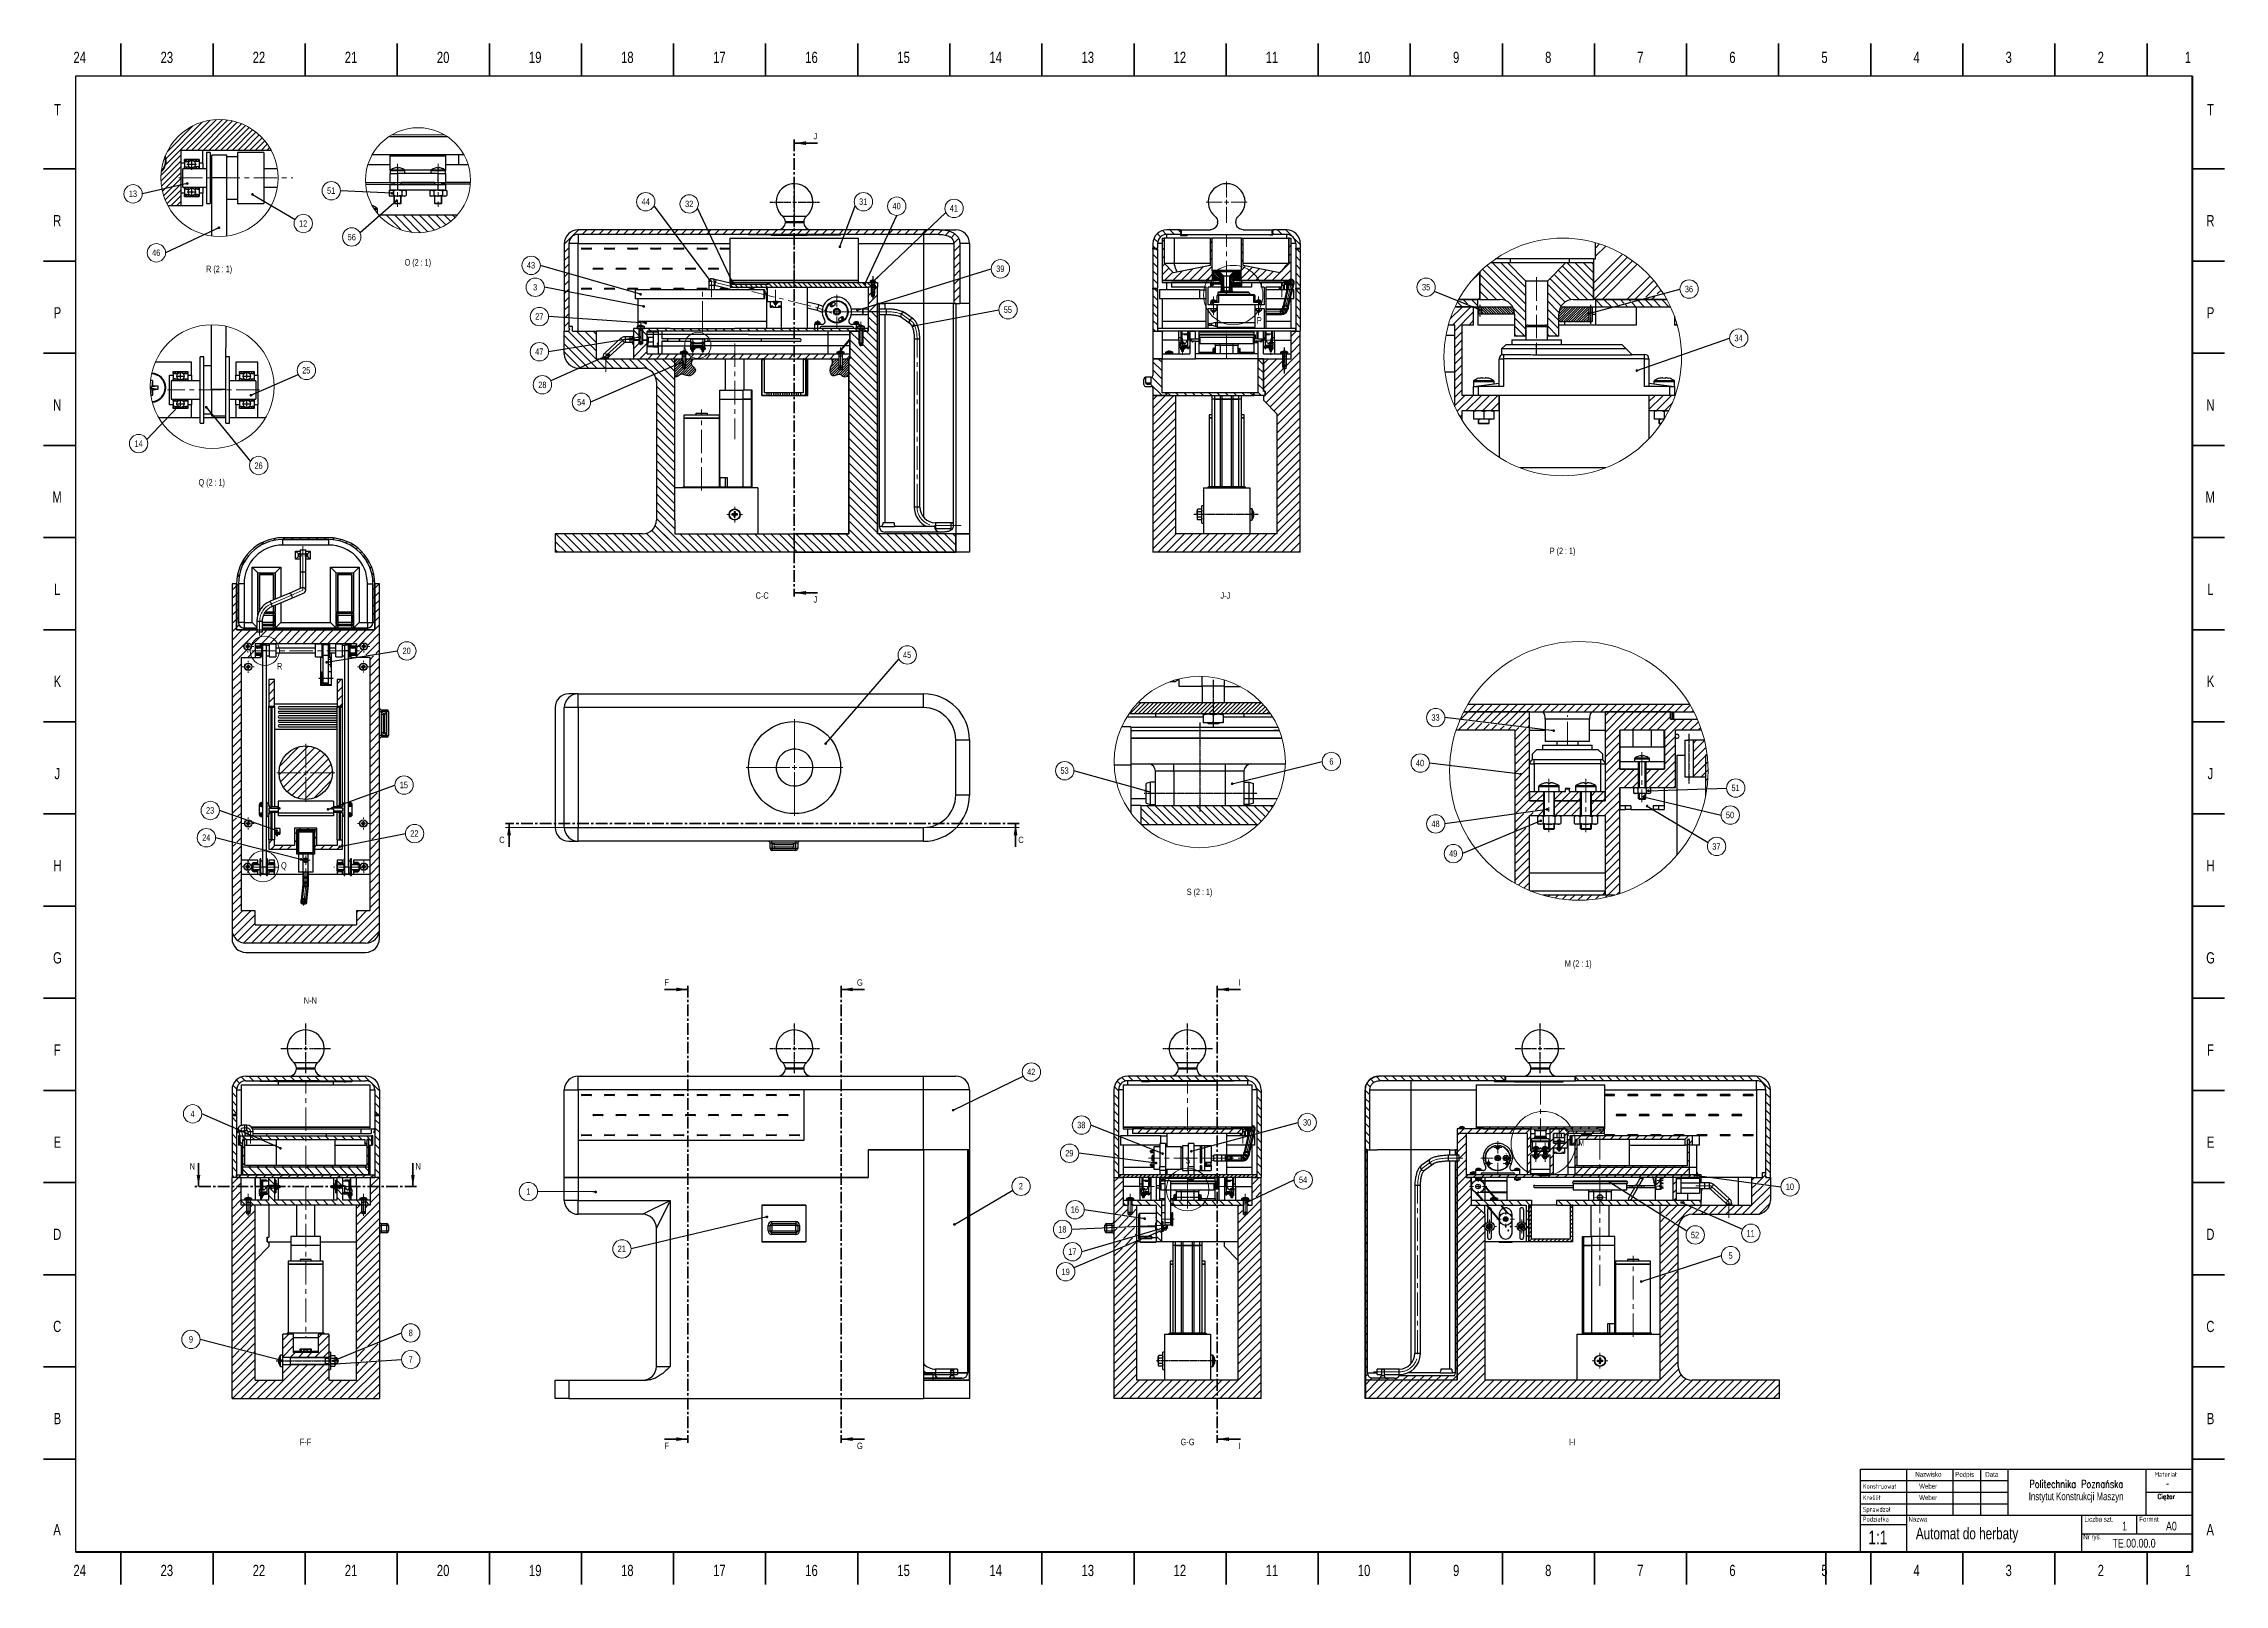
# Model space of a CAD drawing. Header units: millimetres. Extents: x 2 to 1186, y 2 to 838.
import ezdxf

# ---------------------------------------------------------------- set-up
doc = ezdxf.new("R2010")
doc.units = ezdxf.units.MM
for name, pattern in [('CENTER', [10.16, 6.35, -1.27, 1.27, -1.27]), ('CENTER2', [1.125, 0.75, -0.125, 0.125, -0.125]), ('CENTERX2', [20.32, 12.7, -2.54, 2.54, -2.54])]:
    doc.linetypes.add(name, pattern=pattern)
doc.styles.add('SLDTEXTSTYLE0', font='TXT', dxfattribs={"width": 0.75})
doc.styles.add('SLDTEXTSTYLE1', font='TXT', dxfattribs={"width": 0.75, "bigfont": 'bigfont'})
doc.styles.add('SLDTEXTSTYLE2', font='TXT', dxfattribs={"width": 0.666667})
doc.dimstyles.new('SLDDIMSTYLE0', dxfattribs={"dimtxt": 0.18, "dimasz": 1.44, "dimexe": 0, "dimexo": 0.0625, "dimgap": 0, "dimtad": 0, "dimtih": 1, "dimtoh": 1, "dimdec": 0, "dimrnd": 1e-09, "dimzin": 0, "dimdsep": 46, "dimtxsty": 'Standard', "dimblk1": 'DOT', "dimblk2": 'DOT', "dimsah": 1, "dimcen": 0.09, "dimadec": 0, "dimazin": 0, "dimtfac": 1.44, "dimtdec": 0, "dimtofl": 0, "dimtmove": 0, "dimatfit": 3, "dimldrblk": 'DOT', "dimfxl": 1, "dimfrac": 2, "dimtolj": 1, "dimtzin": 0, "dimarcsym": 0})
doc.dimstyles.new('SLDDIMSTYLE1', dxfattribs={"dimtxt": 0.18, "dimasz": 3.302, "dimexe": 0, "dimexo": 0.0625, "dimgap": 0, "dimtad": 0, "dimtih": 1, "dimtoh": 1, "dimdec": 0, "dimrnd": 1e-09, "dimzin": 0, "dimdsep": 46, "dimtxsty": 'Standard', "dimsah": 1, "dimcen": 0.09, "dimadec": 0, "dimazin": 0, "dimtfac": 3.302, "dimtdec": 0, "dimtofl": 0, "dimtmove": 0, "dimatfit": 3, "dimfxl": 1, "dimfrac": 2, "dimtolj": 1, "dimtzin": 0, "dimarcsym": 0})

msp = doc.modelspace()

# ---------------------------------------------------------------- texts
at = {"color": 7, "linetype": 'Continuous', "lineweight": 0}
for s, insert, char_height, attachment_point, style in [('24', (22.1, 834.1), 6.1, 2, 'SLDTEXTSTYLE0'), ('23', (69.4, 834.1), 6.1, 2, 'SLDTEXTSTYLE0'), ('22', (119.4, 834.1), 6.1, 2, 'SLDTEXTSTYLE0'), ('21', (169.4, 834.1), 6.1, 2, 'SLDTEXTSTYLE0'), ('20', (219.4, 834.1), 6.1, 2, 'SLDTEXTSTYLE0'), ('19', (269.4, 834.1), 6.1, 2, 'SLDTEXTSTYLE0'), ('18', (319.4, 834.1), 6.1, 2, 'SLDTEXTSTYLE0'), ('17', (369.4, 834.1), 6.1, 2, 'SLDTEXTSTYLE0'), ('16', (419.4, 834.1), 6.1, 2, 'SLDTEXTSTYLE0'), ('15', (469.4, 834.1), 6.1, 2, 'SLDTEXTSTYLE0'), ('14', (519.4, 834.1), 6.1, 2, 'SLDTEXTSTYLE0'), ('13', (569.4, 834.1), 6.1, 2, 'SLDTEXTSTYLE0'), ('12', (619.4, 834.1), 6.1, 2, 'SLDTEXTSTYLE0'), ('11', (669.4, 834.1), 6.1, 2, 'SLDTEXTSTYLE0'), ('10', (719.4, 834.1), 6.1, 2, 'SLDTEXTSTYLE0'), ('9', (769.4, 834.1), 6.1, 2, 'SLDTEXTSTYLE0'), ('8', (819.4, 834.1), 6.1, 2, 'SLDTEXTSTYLE0'), ('7', (869.4, 834.1), 6.1, 2, 'SLDTEXTSTYLE0'), ('6', (919.4, 834.1), 6.1, 2, 'SLDTEXTSTYLE0'), ('5', (969.4, 834.1), 6.1, 2, 'SLDTEXTSTYLE0'), ('4', (1019.4, 834.1), 6.1, 2, 'SLDTEXTSTYLE0'), ('3', (1069.4, 834.1), 6.1, 2, 'SLDTEXTSTYLE0'), ('2', (1119.4, 834.1), 6.1, 2, 'SLDTEXTSTYLE0'), ('1', (1166.7, 834.1), 6.1, 2, 'SLDTEXTSTYLE0'), ('T', (10, 805.7), 6.1, 2, 'SLDTEXTSTYLE0'), ('T', (1179, 805.7), 6.1, 2, 'SLDTEXTSTYLE0'), ('R', (9.9, 745.5), 6.1, 2, 'SLDTEXTSTYLE0'), ('R', (1178.9, 745.5), 6.1, 2, 'SLDTEXTSTYLE0'), ('R (2 : 1)', (97.8, 718), 3.5, 2, 'SLDTEXTSTYLE2'), ('O (2 : 1)', (205.7, 721.6), 3.5, 2, 'SLDTEXTSTYLE2'), ('P', (10, 695.5), 6.1, 2, 'SLDTEXTSTYLE0'), ('P', (1179, 695.5), 6.1, 2, 'SLDTEXTSTYLE0'), ('N', (9.9, 645.5), 6.1, 2, 'SLDTEXTSTYLE0'), ('N', (1178.9, 645.5), 6.1, 2, 'SLDTEXTSTYLE0'), ('M', (9.8, 595.5), 6.1, 2, 'SLDTEXTSTYLE0'), ('Q (2 : 1)', (93.8, 602.2), 3.5, 2, 'SLDTEXTSTYLE2'), ('M', (1178.8, 595.5), 6.1, 2, 'SLDTEXTSTYLE0'), ('P (2 : 1)', (827.2, 565), 3.5, 2, 'SLDTEXTSTYLE2'), ('L', (9.9, 545.5), 6.1, 2, 'SLDTEXTSTYLE0'), ('L', (1178.9, 545.5), 6.1, 2, 'SLDTEXTSTYLE0'), ('C-C', (392.6, 540.8), 3.5, 2, 'SLDTEXTSTYLE0'), ('J-J', (644.1, 540.8), 3.5, 2, 'SLDTEXTSTYLE0'), ('K', (10, 495.5), 6.1, 2, 'SLDTEXTSTYLE0'), ('K', (1179, 495.5), 6.1, 2, 'SLDTEXTSTYLE0'), ('J', (9.9, 445.5), 6.1, 2, 'SLDTEXTSTYLE0'), ('J', (1178.9, 445.5), 6.1, 2, 'SLDTEXTSTYLE0'), ('H', (10, 395.5), 6.1, 2, 'SLDTEXTSTYLE0'), ('H', (1179, 395.5), 6.1, 2, 'SLDTEXTSTYLE0'), ('S (2 : 1)', (630.1, 380), 3.5, 2, 'SLDTEXTSTYLE2'), ('G', (10, 345.5), 6.1, 2, 'SLDTEXTSTYLE0'), ('G', (1179, 345.5), 6.1, 2, 'SLDTEXTSTYLE0'), ('M (2 : 1)', (835.7, 341.1), 3.5, 2, 'SLDTEXTSTYLE2'), ('N-N', (147.3, 321.1), 3.5, 2, 'SLDTEXTSTYLE0'), ('F', (9.9, 295.5), 6.1, 2, 'SLDTEXTSTYLE0'), ('F', (1178.9, 295.5), 6.1, 2, 'SLDTEXTSTYLE0'), ('E', (10, 245.5), 6.1, 2, 'SLDTEXTSTYLE0'), ('E', (1179, 245.5), 6.1, 2, 'SLDTEXTSTYLE0'), ('D', (9.9, 195.5), 6.1, 2, 'SLDTEXTSTYLE0'), ('D', (1178.9, 195.5), 6.1, 2, 'SLDTEXTSTYLE0'), ('C', (9.9, 145.5), 6.1, 2, 'SLDTEXTSTYLE0'), ('C', (1178.9, 145.5), 6.1, 2, 'SLDTEXTSTYLE0'), ('B', (10, 95.5), 6.1, 2, 'SLDTEXTSTYLE0'), ('B', (1179, 95.5), 6.1, 2, 'SLDTEXTSTYLE0'), ('F-F', (144.7, 81.5), 3.5, 2, 'SLDTEXTSTYLE0'), ('G-G', (623.6, 81.5), 3.5, 2, 'SLDTEXTSTYLE0'), ('I-I', (832.5, 81.5), 3.5, 2, 'SLDTEXTSTYLE0'), ('Nazwisko', (1018.7, 63.5), 2.65, 1, 'SLDTEXTSTYLE0'), ('Podpis', (1040.4, 63.5), 2.65, 1, 'SLDTEXTSTYLE0'), ('Data', (1056.7, 63.5), 2.65, 1, 'SLDTEXTSTYLE0'), ('Politechnika Poznańska', (1106.1, 59.1), 4.233, 2, 'SLDTEXTSTYLE1'), ('Materiał', (1148.7, 63.5), 2.65, 1, 'SLDTEXTSTYLE1'), ('Konstruował', (990.2, 57.1), 2.646, 1, 'SLDTEXTSTYLE1'), ('Kreślił', (990.2, 50.9), 2.65, 1, 'SLDTEXTSTYLE1'), ('Weber', (1020.8, 57.1), 2.65, 1, 'SLDTEXTSTYLE0'), ('Weber', (1020.8, 50.9), 2.65, 1, 'SLDTEXTSTYLE0'), ('Instytut Konstrukcji Maszyn', (1106, 52.4), 4.233, 2, 'SLDTEXTSTYLE0'), ('Ciężar', (1150.2, 51.5), 2.65, 1, 'SLDTEXTSTYLE1'), ('-', (1154.7, 60.1), 5.29, 1, 'SLDTEXTSTYLE0'), ('Sprawdzał', (990.2, 44.5), 2.65, 1, 'SLDTEXTSTYLE1'), ('Podziałka', (990.2, 39.2), 2.65, 1, 'SLDTEXTSTYLE1'), ('Nazwa', (1015, 39.2), 2.65, 1, 'SLDTEXTSTYLE0'), ('Liczba szt.', (1110.5, 39.2), 2.646, 1, 'SLDTEXTSTYLE0'), ('1', (1131, 36.5), 4.76, 1, 'SLDTEXTSTYLE0'), ('Format', (1140.3, 39.2), 2.65, 1, 'SLDTEXTSTYLE0'), ('A0', (1154.8, 36.5), 4.76, 1, 'SLDTEXTSTYLE0'), ('A', (9.8, 35.2), 6.1, 2, 'SLDTEXTSTYLE0'), ('1:1', (993.2, 31.7), 7.41, 1, 'SLDTEXTSTYLE0'), ('Automat do herbaty', (1019, 33.3), 6.35, 1, 'SLDTEXTSTYLE0'), ('Nr rys.', (1109.9, 29.6), 2.65, 1, 'SLDTEXTSTYLE0'), ('TE.00.00.0', (1125.8, 27.2), 4.76, 1, 'SLDTEXTSTYLE0'), ('A', (1178.8, 35.2), 6.1, 2, 'SLDTEXTSTYLE0'), ('24', (22.1, 13.1), 6.1, 2, 'SLDTEXTSTYLE0'), ('23', (69.4, 13.1), 6.1, 2, 'SLDTEXTSTYLE0'), ('22', (119.4, 13.1), 6.1, 2, 'SLDTEXTSTYLE0'), ('21', (169.4, 13.1), 6.1, 2, 'SLDTEXTSTYLE0'), ('20', (219.4, 13.1), 6.1, 2, 'SLDTEXTSTYLE0'), ('19', (269.4, 13.1), 6.1, 2, 'SLDTEXTSTYLE0'), ('18', (319.4, 13.1), 6.1, 2, 'SLDTEXTSTYLE0'), ('17', (369.4, 13.1), 6.1, 2, 'SLDTEXTSTYLE0'), ('16', (419.4, 13.1), 6.1, 2, 'SLDTEXTSTYLE0'), ('15', (469.4, 13.1), 6.1, 2, 'SLDTEXTSTYLE0'), ('14', (519.4, 13.1), 6.1, 2, 'SLDTEXTSTYLE0'), ('13', (569.4, 13.1), 6.1, 2, 'SLDTEXTSTYLE0'), ('12', (619.4, 13.1), 6.1, 2, 'SLDTEXTSTYLE0'), ('11', (669.4, 13.1), 6.1, 2, 'SLDTEXTSTYLE0'), ('10', (719.4, 13.1), 6.1, 2, 'SLDTEXTSTYLE0'), ('9', (769.4, 13.1), 6.1, 2, 'SLDTEXTSTYLE0'), ('8', (819.4, 13.1), 6.1, 2, 'SLDTEXTSTYLE0'), ('7', (869.4, 13.1), 6.1, 2, 'SLDTEXTSTYLE0'), ('6', (919.4, 13.1), 6.1, 2, 'SLDTEXTSTYLE0'), ('5', (969.4, 13.1), 6.1, 2, 'SLDTEXTSTYLE0'), ('4', (1019.4, 13.1), 6.1, 2, 'SLDTEXTSTYLE0'), ('3', (1069.4, 13.1), 6.1, 2, 'SLDTEXTSTYLE0'), ('2', (1119.4, 13.1), 6.1, 2, 'SLDTEXTSTYLE0'), ('1', (1166.7, 13.1), 6.1, 2, 'SLDTEXTSTYLE0')]:
    msp.add_mtext(s, dxfattribs=dict(at, insert=insert, char_height=char_height, attachment_point=attachment_point, style=style))
at = {"color": 7, "linetype": 'Continuous', "char_height": 3.5, "attachment_point": 1, "style": 'SLDTEXTSTYLE0'}
for s, insert in [('J', (420.5, 790.1)), ('J', (420.5, 538.7)), ('C', (249.9, 408.2)), ('C', (531.7, 408.2)), ('F', (339.6, 330.8)), ('G', (444.1, 330.8)), ('I', (651.3, 330.8)), ('N', (81.8, 231.1)), ('N', (204.4, 231.1)), ('F', (339.6, 79.4)), ('G', (444.1, 79.4)), ('I', (651.3, 79.4))]:
    msp.add_mtext(s, dxfattribs=dict(at, insert=insert))
at = {"color": 7, "linetype": 'Continuous', "lineweight": 18, "char_height": 3.5, "attachment_point": 1, "style": 'SLDTEXTSTYLE0'}
for s, insert in [('P', (661.2, 690.1)), ('R', (129.2, 502.4)), ('Q', (131.4, 394.3)), ('M', (835.7, 243.9)), ('S', (622.5, 234.3))]:
    msp.add_mtext(s, dxfattribs=dict(at, insert=insert))

# ---------------------------------------------------------------- blocks, each defined once
blk = doc.blocks.new('SW_NOTE_0')
at = {"color": 0, "linetype": 'Continuous', "lineweight": 0}
blk.add_circle((4.5, 2.2), 4.99, dxfattribs=at)
at = {"color": 0, "linetype": 'Continuous', "lineweight": 0, "insert": (4.4, 4), "char_height": 3.5, "attachment_point": 2, "style": 'SLDTEXTSTYLE0'}
blk.add_mtext('42', dxfattribs=at)
blk = doc.blocks.new('_Dot')
at = {"color": 0, "linetype": 'ByBlock', "lineweight": -2}
blk.add_line((-0.5, 0), (-1, 0), dxfattribs=at)
at = {"color": 0, "linetype": 'ByBlock', "const_width": 0.5}
blk.add_lwpolyline([(-0.25, 0, 1), (0.25, 0, 1)], format="xyb", close=True, dxfattribs=at)
blk = doc.blocks.new('SW_NOTE_0_1')
at = {"color": 0, "linetype": 'Continuous', "lineweight": 0}
blk.add_circle((4.5, 2.2), 4.99, dxfattribs=at)
at = {"color": 0, "linetype": 'Continuous', "lineweight": 0, "insert": (4.4, 4), "char_height": 3.5, "attachment_point": 2, "style": 'SLDTEXTSTYLE0'}
blk.add_mtext('2', dxfattribs=at)
blk = doc.blocks.new('SW_NOTE_0_2')
at = {"color": 0, "linetype": 'Continuous', "lineweight": 0}
blk.add_circle((-5, 0), 4.99, dxfattribs=at)
at = {"color": 0, "linetype": 'Continuous', "lineweight": 0, "insert": (-5, 1.8), "char_height": 3.5, "attachment_point": 2, "style": 'SLDTEXTSTYLE0'}
blk.add_mtext('1', dxfattribs=at)
blk = doc.blocks.new('SW_NOTE_0_3')
at = {"color": 0, "linetype": 'Continuous', "lineweight": 0}
blk.add_circle((-5, 0), 4.99, dxfattribs=at)
at = {"color": 0, "linetype": 'Continuous', "lineweight": 0, "insert": (-5.1, 1.8), "char_height": 3.5, "attachment_point": 2, "style": 'SLDTEXTSTYLE0'}
blk.add_mtext('21', dxfattribs=at)
blk = doc.blocks.new('SW_NOTE_0_4')
at = {"color": 0, "linetype": 'Continuous', "lineweight": 0}
blk.add_circle((4.5, 2.2), 4.99, dxfattribs=at)
at = {"color": 0, "linetype": 'Continuous', "lineweight": 0, "insert": (4.4, 4), "char_height": 3.5, "attachment_point": 2, "style": 'SLDTEXTSTYLE0'}
blk.add_mtext('45', dxfattribs=at)
blk = doc.blocks.new('SW_CENTERMARKSYMBOL_0')
at = {"color": 0, "linetype": 'Continuous', "lineweight": 18}
for p, q in [((0, 2.5), (0, 26.25)), ((-2.5, 0), (-26.25, 0)), ((0, 0), (-1.25, 0)), ((0, 0), (0, 1.25)), ((0, 0), (0, -1.25)), ((0, 0), (1.25, 0)), ((2.5, 0), (26.25, 0)), ((0, -2.5), (0, -26.25))]:
    blk.add_line(p, q, dxfattribs=at)
blk = doc.blocks.new('SW_NOTE_0_5')
at = {"color": 0, "linetype": 'Continuous', "lineweight": 0}
blk.add_circle((5, 0), 4.99, dxfattribs=at)
at = {"color": 0, "linetype": 'Continuous', "lineweight": 0, "insert": (4.9, 1.8), "char_height": 3.5, "attachment_point": 2, "style": 'SLDTEXTSTYLE0'}
blk.add_mtext('55', dxfattribs=at)
blk = doc.blocks.new('SW_NOTE_0_6')
at = {"color": 0, "linetype": 'Continuous', "lineweight": 0}
blk.add_circle((-4.5, 2.2), 4.99, dxfattribs=at)
at = {"color": 0, "linetype": 'Continuous', "lineweight": 0, "insert": (-4.5, 4), "char_height": 3.5, "attachment_point": 2, "style": 'SLDTEXTSTYLE0'}
blk.add_mtext('44', dxfattribs=at)
blk = doc.blocks.new('SW_NOTE_0_7')
at = {"color": 0, "linetype": 'Continuous', "lineweight": 0}
blk.add_circle((5, 0), 4.99, dxfattribs=at)
at = {"color": 0, "linetype": 'Continuous', "lineweight": 0, "insert": (4.9, 1.8), "char_height": 3.5, "attachment_point": 2, "style": 'SLDTEXTSTYLE0'}
blk.add_mtext('39', dxfattribs=at)
blk = doc.blocks.new('SW_NOTE_0_8')
at = {"color": 0, "linetype": 'Continuous', "lineweight": 0}
blk.add_circle((0, 5), 4.99, dxfattribs=at)
at = {"color": 0, "linetype": 'Continuous', "lineweight": 0, "insert": (-0.1, 6.8), "char_height": 3.5, "attachment_point": 2, "style": 'SLDTEXTSTYLE0'}
blk.add_mtext('40', dxfattribs=at)
blk = doc.blocks.new('SW_NOTE_0_9')
at = {"color": 0, "linetype": 'Continuous', "lineweight": 0}
blk.add_circle((4.5, 2.2), 4.99, dxfattribs=at)
at = {"color": 0, "linetype": 'Continuous', "lineweight": 0, "insert": (4.4, 4), "char_height": 3.5, "attachment_point": 2, "style": 'SLDTEXTSTYLE0'}
blk.add_mtext('31', dxfattribs=at)
blk = doc.blocks.new('SW_NOTE_0_10')
at = {"color": 0, "linetype": 'Continuous', "lineweight": 0}
blk.add_circle((-5, 0), 4.99, dxfattribs=at)
at = {"color": 0, "linetype": 'Continuous', "lineweight": 0, "insert": (-5.1, 1.8), "char_height": 3.5, "attachment_point": 2, "style": 'SLDTEXTSTYLE0'}
blk.add_mtext('43', dxfattribs=at)
blk = doc.blocks.new('SW_NOTE_0_11')
at = {"color": 0, "linetype": 'Continuous', "lineweight": 0}
blk.add_circle((-5, 0), 4.99, dxfattribs=at)
at = {"color": 0, "linetype": 'Continuous', "lineweight": 0, "insert": (-5, 1.8), "char_height": 3.5, "attachment_point": 2, "style": 'SLDTEXTSTYLE0'}
blk.add_mtext('3', dxfattribs=at)
blk = doc.blocks.new('SW_NOTE_0_12')
at = {"color": 0, "linetype": 'Continuous', "lineweight": 0}
blk.add_circle((-5, 0), 4.99, dxfattribs=at)
at = {"color": 0, "linetype": 'Continuous', "lineweight": 0, "insert": (-5.1, 1.8), "char_height": 3.5, "attachment_point": 2, "style": 'SLDTEXTSTYLE0'}
blk.add_mtext('27', dxfattribs=at)
blk = doc.blocks.new('SW_NOTE_0_13')
at = {"color": 0, "linetype": 'Continuous', "lineweight": 0}
blk.add_circle((-5, 0), 4.99, dxfattribs=at)
at = {"color": 0, "linetype": 'Continuous', "lineweight": 0, "insert": (-5.1, 1.8), "char_height": 3.5, "attachment_point": 2, "style": 'SLDTEXTSTYLE0'}
blk.add_mtext('47', dxfattribs=at)
blk = doc.blocks.new('SW_NOTE_0_14')
at = {"color": 0, "linetype": 'Continuous', "lineweight": 0}
blk.add_circle((-4.5, -2.2), 4.99, dxfattribs=at)
at = {"color": 0, "linetype": 'Continuous', "lineweight": 0, "insert": (-4.5, -0.5), "char_height": 3.5, "attachment_point": 2, "style": 'SLDTEXTSTYLE0'}
blk.add_mtext('28', dxfattribs=at)
blk = doc.blocks.new('SW_NOTE_0_15')
at = {"color": 0, "linetype": 'Continuous', "lineweight": 0}
blk.add_circle((-5, 0), 4.99, dxfattribs=at)
at = {"color": 0, "linetype": 'Continuous', "lineweight": 0, "insert": (-5.1, 1.8), "char_height": 3.5, "attachment_point": 2, "style": 'SLDTEXTSTYLE0'}
blk.add_mtext('54', dxfattribs=at)
blk = doc.blocks.new('SW_NOTE_0_16')
at = {"color": 0, "linetype": 'Continuous', "lineweight": 0}
blk.add_circle((-4.5, 2.2), 4.99, dxfattribs=at)
at = {"color": 0, "linetype": 'Continuous', "lineweight": 0, "insert": (-4.5, 4), "char_height": 3.5, "attachment_point": 2, "style": 'SLDTEXTSTYLE0'}
blk.add_mtext('32', dxfattribs=at)
blk = doc.blocks.new('SW_NOTE_0_17')
at = {"color": 0, "linetype": 'Continuous', "lineweight": 0}
blk.add_circle((4.5, 2.2), 4.99, dxfattribs=at)
at = {"color": 0, "linetype": 'Continuous', "lineweight": 0, "insert": (4.4, 4), "char_height": 3.5, "attachment_point": 2, "style": 'SLDTEXTSTYLE0'}
blk.add_mtext('41', dxfattribs=at)
blk = doc.blocks.new('SW_CENTERMARKSYMBOL_1')
at = {"color": 0, "linetype": 'Continuous', "lineweight": 18}
for p, q in [((-2.5, 0), (-9.25, 0)), ((0, 0), (-1.25, 0)), ((0, 2.5), (0, 9.25)), ((0, 0), (0, 1.25)), ((0, 0), (0, -1.25)), ((0, 0), (1.25, 0)), ((2.5, 0), (9.25, 0)), ((0, -2.5), (0, -9.25))]:
    blk.add_line(p, q, dxfattribs=at)
blk = doc.blocks.new('SW_HATCH_1')
at = {"color": 0, "linetype": 'Continuous', "lineweight": 18}
for p, q in [((-74.1, 163.6), (-76.6, 166.1)), ((-74.1, 168.1), (-76.1, 170.1)), ((-72.6, 171.1), (-74.3, 172.9)), ((-69.5, 172.5), (-71.6, 174.6)), ((-65, 172.5), (-67.5, 175)), ((-60.5, 172.5), (-63, 175)), ((-56, 172.5), (-58.5, 175)), ((-51.5, 172.5), (-54, 175)), ((-47, 172.5), (-49.5, 175)), ((-42.5, 172.5), (-45, 175)), ((-38.1, 172.5), (-40.6, 175)), ((-33.6, 172.5), (-36.1, 175)), ((-29.1, 172.5), (-31.6, 175)), ((-24.6, 172.5), (-27.1, 175)), ((-20.1, 172.5), (-22.6, 175)), ((-15.6, 172.5), (-18.1, 175)), ((-11.1, 172.5), (-13.6, 175)), ((-6.6, 172.5), (-9.1, 175)), ((-1.2, 171.6), (-4.6, 175)), ((3.4, 167), (0, 170.4)), ((-74.1, 159.1), (-76.6, 161.6)), ((-74.1, 154.7), (-76.6, 157.2)), ((3.4, 162.5), (0.9, 165)), ((3.4, 158), (0.9, 160.5)), ((2.8, 154.1), (0.9, 156)), ((-74.1, 150.2), (-76.6, 152.7)), ((-76, 147.5), (-76.6, 148.2)), ((-74.1, 141.2), (-76.6, 143.7)), ((-68.6, 140.2), (-70.9, 142.5)), ((-64.4, 140.5), (-66.1, 142.1)), ((-60, 140.6), (-61.9, 142.5)), ((-55.4, 140.5), (-57.4, 142.5)), ((-51, 140.5), (-53, 142.5)), ((-46.5, 140.5), (-48.5, 142.5)), ((-42, 140.5), (-44, 142.5)), ((-37.5, 140.5), (-39.5, 142.5)), ((-33, 140.5), (-35, 142.5)), ((-28.5, 140.5), (-30.5, 142.5)), ((-24, 140.5), (-26, 142.5)), ((-19.5, 140.5), (-21.5, 142.5)), ((-15, 140.5), (-17, 142.5)), ((-10.5, 140.5), (-12.5, 142.5)), ((-6.1, 140.5), (-8.1, 142.5)), ((-1, 139.9), (-3.6, 142.5)), ((3.4, 149), (0.9, 151.5)), ((3.4, 144.5), (0.9, 147)), ((3.4, 140), (0.9, 142.5)), ((3.4, 153.5), (3.3, 153.6)), ((-74.1, 136.7), (-76.6, 139.2)), ((-74.1, 132.2), (-76.6, 134.7)), ((-70.7, 137.8), (-72.2, 139.3)), ((-70.7, 140.3), (-70.5, 140.5)), ((-70.7, 135.9), (-69.7, 136.9)), ((-70.7, 131.4), (-69.7, 132.4)), ((-3.5, 138), (-4.6, 139)), ((-3.5, 140.2), (-3.2, 140.5)), ((-3.5, 135.7), (-2.5, 136.7)), ((-3.5, 131.2), (-2.5, 132.2)), ((3.4, 135.5), (0.9, 138)), ((3.4, 131), (0.9, 133.5)), ((-74.1, 127.7), (-76.6, 130.2)), ((-74.1, 123.2), (-76.6, 125.7)), ((-75.4, 120), (-76.6, 121.2)), ((-76.6, 116.5), (-73.1, 120)), ((-73.1, 120), (-71.6, 121.5)), ((-70.7, 126.9), (-69.7, 127.9)), ((-67.9, 121.5), (-70.7, 124.3)), ((-68.6, 120), (-67.1, 121.5)), ((-67.6, 125.5), (-66.6, 126.5)), ((-63.4, 121.5), (-67.4, 125.5)), ((-64.1, 120), (-62.6, 121.5)), ((-63.1, 125.5), (-62.1, 126.5)), ((-58.9, 121.5), (-62.9, 125.5)), ((-59.6, 120), (-58.1, 121.5)), ((-58.6, 125.5), (-57.6, 126.5)), ((-54.4, 121.5), (-58.4, 125.5)), ((-53.6, 116.2), (-56.6, 119.2)), ((-55.1, 120), (-53.6, 121.5)), ((-54.1, 125.5), (-53.1, 126.5)), ((-49.9, 121.5), (-53.9, 125.5)), ((-50.6, 120), (-49.1, 121.5)), ((-49.6, 125.5), (-48.6, 126.5)), ((-45.4, 121.5), (-49.4, 125.5)), ((-46.1, 120), (-44.6, 121.5)), ((-45.1, 125.5), (-44.1, 126.5)), ((-40.9, 121.5), (-44.9, 125.5)), ((-41.6, 120), (-40.1, 121.5)), ((-40.6, 125.5), (-39.6, 126.5)), ((-36.4, 121.5), (-40.4, 125.5)), ((-37.2, 120), (-35.7, 121.5)), ((-36.1, 125.5), (-35.1, 126.5)), ((-32, 121.5), (-36, 125.5)), ((-32.7, 120), (-31.2, 121.5)), ((-31.7, 125.5), (-30.7, 126.5)), ((-27.5, 121.5), (-31.5, 125.5)), ((-28.2, 120), (-26.7, 121.5)), ((-27.2, 125.5), (-26.2, 126.5)), ((-23, 121.5), (-27, 125.5)), ((-23.7, 120), (-22.2, 121.5)), ((-22.7, 125.5), (-21.7, 126.5)), ((-18.5, 121.5), (-22.5, 125.5)), ((-19.2, 120), (-17.7, 121.5)), ((-18.2, 125.5), (-17.2, 126.5)), ((-14, 121.5), (-18, 125.5)), ((-16.6, 119.6), (-17, 120)), ((-14.7, 120), (-13.2, 121.5)), ((-13.7, 125.5), (-12.7, 126.5)), ((-9.5, 121.5), (-13.5, 125.5)), ((-10.2, 120), (-8.7, 121.5)), ((-9.2, 125.5), (-8.2, 126.5)), ((-5, 121.5), (-9, 125.5)), ((-5.7, 120), (-4.2, 121.5)), ((-4.7, 125.5), (-3.7, 126.5)), ((-2.5, 123.5), (-4.5, 125.5)), ((-3.5, 126.7), (-2.5, 127.7)), ((-1.6, 115.1), (3.3, 120)), ((-1.6, 119.6), (-1.2, 120)), ((-1.2, 120), (0.3, 121.5)), ((3.4, 126.6), (0.9, 129.1)), ((3.4, 122.1), (0.9, 124.6)), ((1, 120), (0.9, 120.1)), ((-76.6, 112), (-71.6, 117)), ((-76.6, 107.5), (-71.6, 112.5)), ((-76.6, 103), (-71.6, 108)), ((-69.3, 105), (-71.6, 107.3)), ((-64.8, 105), (-66.7, 106.9)), ((-60.4, 105), (-63, 107.6)), ((-58.9, 111.7), (-58.7, 112)), ((-55.9, 105), (-58.5, 107.6)), ((-51.4, 105), (-56.6, 110.2)), ((-53.6, 111.7), (-56.3, 114.4)), ((-46.9, 105), (-49.5, 107.6)), ((-42.4, 105), (-45, 107.6)), ((-37.9, 105), (-40.5, 107.6)), ((-33.4, 105), (-36, 107.6)), ((-28.9, 105), (-31.5, 107.6)), ((-24.4, 105), (-27, 107.6)), ((-19.9, 105), (-22.5, 107.6)), ((-17.2, 115.8), (-19.6, 118.1)), ((-16.6, 110.6), (-19.6, 113.6)), ((-15.5, 105), (-19.6, 109.1)), ((-14, 111.7), (-13.8, 112)), ((-11, 105), (-13.6, 107.6)), ((-6.5, 105), (-9.1, 107.6)), ((-9.1, 94.2), (3.4, 106.7)), ((-2, 105), (-4.2, 107.3)), ((-1.6, 110.7), (3.4, 115.7)), ((-1.6, 106.2), (3.4, 111.2)), ((-76.6, 98.5), (-70.1, 105)), ((-76.6, 89.5), (-64.1, 102)), ((-76.6, 85), (-64.1, 97.5)), ((-9.1, 103.2), (-7.3, 105)), ((-9.1, 89.7), (3.4, 102.2)), ((-9.1, 85.2), (3.4, 97.7)), ((-76.6, 80.6), (-64.1, 93.1)), ((-76.6, 76.1), (-64.1, 88.6)), ((-76.6, 71.6), (-64.1, 84.1)), ((-9.1, 80.7), (3.4, 93.2)), ((-9.1, 76.2), (3.4, 88.7)), ((-9.1, 71.7), (3.4, 84.2)), ((-76.6, 67.1), (-64.1, 79.6)), ((-76.6, 62.6), (-64.1, 75.1)), ((-9.1, 67.2), (3.4, 79.7)), ((-9.1, 62.7), (3.4, 75.2)), ((-76.6, 58.1), (-64.1, 70.6)), ((-76.6, 53.6), (-64.1, 66.1)), ((-76.6, 49.1), (-64.1, 61.6)), ((-9.1, 58.3), (3.4, 70.8)), ((-9.1, 53.8), (3.4, 66.3)), ((-9.1, 49.3), (3.4, 61.8)), ((-76.6, 44.6), (-64.1, 57.1)), ((-76.6, 40.1), (-64.1, 52.6)), ((-76.6, 35.7), (-64.1, 48.2)), ((-9.1, 44.8), (3.4, 57.3)), ((-9.1, 40.3), (3.4, 52.8)), ((-9.1, 35.8), (3.4, 48.3)), ((-76.6, 31.2), (-64.1, 43.7)), ((-75.5, 27.8), (-64.1, 39.2)), ((-9.1, 31.3), (3.4, 43.8)), ((-9.1, 26.8), (3.4, 39.3)), ((-76.6, 26.7), (-76.3, 27)), ((-76.6, 22.2), (-72.7, 26.1)), ((-76.6, 17.7), (-69.2, 25.1)), ((-76.6, 13.2), (-65.6, 24.2)), ((-71.9, 26.9), (-64.1, 34.7)), ((-68.3, 26), (-64.1, 30.2)), ((-64.8, 25), (-64.1, 25.7)), ((-49.1, 31.7), (-45.8, 35)), ((-49.1, 27.2), (-43.4, 33)), ((-49.1, 22.7), (-43.4, 28.5)), ((-44.9, 22.5), (-42.4, 25)), ((-29.8, 33), (-27.9, 35)), ((-29.8, 28.5), (-24.1, 34.3)), ((-9.1, 22.3), (-4.7, 26.8)), ((-6.7, 20.3), (2.8, 29.7)), ((-2.9, 28.5), (3.4, 34.8)), ((-1.9, 20.5), (3.4, 25.9)), ((-76.6, 8.7), (-64.1, 21.2)), ((-76.6, 4.2), (-64.1, 16.7)), ((-76.3, 0), (-64.1, 12.2)), ((-58.4, 0), (-39.9, 18.5)), ((-53.9, 0), (-35.4, 18.5)), ((-49.4, 0), (-30.9, 18.5)), ((-49.1, 13.8), (-44.4, 18.5)), ((-44.9, 0), (-26.4, 18.5)), ((-40.4, 0), (-24.1, 16.3)), ((-18, 0), (1.8, 19.8)), ((-13.5, 0), (3.4, 16.9)), ((-9.1, 13.4), (-3, 19.5)), ((-9.1, 17.8), (-7.7, 19.2)), ((-9, 0), (3.4, 12.4)), ((2.9, 20.8), (3.4, 21.4)), ((-71.8, 0), (-61.8, 10)), ((-67.4, 0), (-57.4, 10)), ((-62.9, 0), (-52.9, 10)), ((-35.9, 0), (-24.1, 11.8)), ((-31.4, 0), (-21.4, 10)), ((-26.9, 0), (-16.9, 10)), ((-22.5, 0), (-12.5, 10)), ((-4.5, 0), (3.4, 7.9)), ((0, 0), (3.4, 3.4))]:
    blk.add_line(p, q, dxfattribs=at)
for p, q in [((-68.7, 101.9), (-76.6, 94)), ((-65.6, 105), (-66.9, 103.7)), ((-6.2, 101.5), (-9.1, 98.7)), ((-2.8, 105), (-4.4, 103.3)), ((-40.4, 22.5), (-37.9, 25)), ((-31.4, 22.5), (-24.1, 29.8)), ((-26.9, 22.5), (-24.2, 25.2)), ((-48.9, 18.5), (-49.1, 18.3))]:
    blk.add_line(p, q)
blk.add_lwpolyline([(-35.9, 22.5), (-33.4, 25)])
blk = doc.blocks.new('SW_NOTE_0_18')
at = {"color": 0, "linetype": 'Continuous', "lineweight": 0}
blk.add_circle((-5, 0), 4.99, dxfattribs=at)
at = {"color": 0, "linetype": 'Continuous', "lineweight": 0, "insert": (-5, 1.8), "char_height": 3.5, "attachment_point": 2, "style": 'SLDTEXTSTYLE0'}
blk.add_mtext('4', dxfattribs=at)
blk = doc.blocks.new('SW_NOTE_0_19')
at = {"color": 0, "linetype": 'Continuous', "lineweight": 0}
blk.add_circle((-5, 0), 4.99, dxfattribs=at)
at = {"color": 0, "linetype": 'Continuous', "lineweight": 0, "insert": (-5, 1.8), "char_height": 3.5, "attachment_point": 2, "style": 'SLDTEXTSTYLE0'}
blk.add_mtext('9', dxfattribs=at)
blk = doc.blocks.new('SW_NOTE_0_20')
at = {"color": 0, "linetype": 'Continuous', "lineweight": 0}
blk.add_circle((5, 0), 4.99, dxfattribs=at)
at = {"color": 0, "linetype": 'Continuous', "lineweight": 0, "insert": (5, 1.8), "char_height": 3.5, "attachment_point": 2, "style": 'SLDTEXTSTYLE0'}
blk.add_mtext('8', dxfattribs=at)
blk = doc.blocks.new('SW_NOTE_0_21')
at = {"color": 0, "linetype": 'Continuous', "lineweight": 0}
blk.add_circle((5, 0), 4.99, dxfattribs=at)
at = {"color": 0, "linetype": 'Continuous', "lineweight": 0, "insert": (5, 1.8), "char_height": 3.5, "attachment_point": 2, "style": 'SLDTEXTSTYLE0'}
blk.add_mtext('7', dxfattribs=at)
blk = doc.blocks.new('SW_HATCH_2')
at = {"color": 0, "linetype": 'Continuous', "lineweight": 18}
for p, q in [((-79.8, 169.3), (-77.5, 167)), ((-78.3, 172.3), (-76.5, 170.5)), ((-75.7, 174.3), (-73.8, 172.3)), ((-72, 175), (-69.5, 172.5)), ((-67.5, 175), (-65, 172.5)), ((-63, 175), (-60.5, 172.5)), ((-58.5, 175), (-56, 172.5)), ((-54, 175), (-51.5, 172.5)), ((-49.5, 175), (-47, 172.5)), ((-45.1, 175), (-42.6, 172.5)), ((-40.6, 175), (-38.1, 172.5)), ((-36.1, 175), (-33.6, 172.5)), ((-31.6, 175), (-29.1, 172.5)), ((-27.1, 175), (-24.6, 172.5)), ((-22.6, 175), (-20.1, 172.5)), ((-18.1, 175), (-15.6, 172.5)), ((-13.6, 175), (-11.1, 172.5)), ((-9.1, 175), (-6.5, 172.4)), ((-3.5, 173.8), (-1.2, 171.5)), ((-2.6, 168.5), (0, 165.9)), ((-80, 165), (-77.5, 162.5)), ((-80, 160.6), (-77.5, 158.1)), ((-80, 156.1), (-77.5, 153.6)), ((-2.5, 163.9), (0, 161.4)), ((-2.5, 159.4), (0, 156.9)), ((-2.5, 154.9), (0, 152.4)), ((-80, 151.6), (-77.5, 149.1)), ((-80, 147.1), (-77.5, 144.6)), ((-80, 142.6), (-77.5, 140.1)), ((-69.2, 146.3), (-70, 145.5)), ((-64.7, 146.3), (-67.2, 143.8)), ((-63.7, 147.3), (-64.1, 147)), ((-60.2, 146.3), (-62.7, 143.8)), ((-59.2, 147.3), (-60.2, 146.3)), ((-55.7, 146.3), (-58.2, 143.8)), ((-54.7, 147.3), (-55.7, 146.3)), ((-51.2, 146.3), (-53.7, 143.8)), ((-50.2, 147.3), (-51.2, 146.3)), ((-46.7, 146.3), (-49.2, 143.8)), ((-45.7, 147.3), (-46.7, 146.3)), ((-42.2, 146.3), (-44.7, 143.8)), ((-41.2, 147.3), (-42.2, 146.3)), ((-37.8, 146.3), (-40.3, 143.8)), ((-36.8, 147.3), (-37.8, 146.3)), ((-33.3, 146.3), (-35.8, 143.8)), ((-32.3, 147.3), (-33.3, 146.3)), ((-28.8, 146.3), (-31.3, 143.8)), ((-27.8, 147.3), (-28.8, 146.3)), ((-24.3, 146.3), (-26.8, 143.8)), ((-23.3, 147.3), (-24.3, 146.3)), ((-19.8, 146.3), (-22.3, 143.8)), ((-18.8, 147.3), (-19.8, 146.3)), ((-15.3, 146.3), (-17.8, 143.8)), ((-10.8, 146.3), (-13.3, 143.8)), ((-2.5, 150.4), (0, 147.9)), ((-2.5, 145.9), (-1.1, 144.6)), ((-0.3, 143.7), (0, 143.4)), ((-80, 138.1), (-77.5, 135.6)), ((-80, 133.6), (-77.5, 131.1)), ((-16.5, 131.7), (-16.9, 131.3)), ((-2.5, 141.4), (0, 138.9)), ((-2.5, 136.9), (0, 134.4)), ((-2.5, 132.4), (0, 129.9)), ((-80, 129.1), (-77.5, 126.6)), ((-80, 124.6), (-77.5, 122.1)), ((-80, 120.1), (-79.9, 120)), ((-77.6, 120), (-80, 117.6)), ((-76.1, 121.5), (-77.5, 120.1)), ((-73.8, 121.5), (-75.3, 120)), ((-71.6, 121.5), (-73.1, 120)), ((-69.3, 121.5), (-70.8, 120)), ((-67.1, 121.5), (-68.6, 120)), ((-64.8, 121.5), (-66.3, 120)), ((-62.6, 121.5), (-64.1, 120)), ((-60.4, 121.5), (-61.9, 120)), ((-58.1, 121.5), (-59.6, 120)), ((-55.9, 121.5), (-57.4, 120)), ((-53.6, 121.5), (-55.1, 120)), ((-51.4, 121.5), (-52.9, 120)), ((-49.1, 121.5), (-50.6, 120)), ((-46.9, 121.5), (-48.4, 120)), ((-44.6, 121.5), (-46.1, 120)), ((-42.4, 121.5), (-43.9, 120)), ((-40.1, 121.5), (-41.6, 120)), ((-37.9, 121.5), (-39.4, 120)), ((-35.7, 121.5), (-37.2, 120)), ((-33.4, 121.5), (-34.9, 120)), ((-31.2, 121.5), (-32.7, 120)), ((-28.9, 121.5), (-30.4, 120)), ((-26.7, 121.5), (-28.2, 120)), ((-24.4, 121.5), (-25.9, 120)), ((-22.2, 121.5), (-23.7, 120)), ((-19.9, 121.5), (-21.4, 120)), ((-17.7, 121.5), (-19.2, 120)), ((-18.3, 129.9), (-18.6, 129.5)), ((-15.5, 121.5), (-17, 120)), ((-13.2, 121.5), (-14.7, 120)), ((-11, 121.5), (-12.5, 120)), ((-8.7, 121.5), (-10.2, 120)), ((-6.5, 121.5), (-8, 120)), ((-4.2, 121.5), (-5.7, 120)), ((-1.2, 120), (-5, 116.2)), ((-2.5, 121), (-3.5, 120)), ((-2.5, 128), (0, 125.5)), ((-2.5, 123.5), (0, 121)), ((-75, 118.1), (-80, 113.1)), ((-75, 113.6), (-80, 108.6)), ((-75, 109.1), (-80, 104.1)), ((-67.5, 107.6), (-64.9, 105)), ((-62.9, 112.2), (-63.1, 112)), ((-63, 107.6), (-60.4, 105)), ((-61.4, 118.2), (-61.6, 118)), ((-58.5, 107.6), (-54, 103.1)), ((-45, 107.6), (-42.4, 105)), ((-40.5, 107.6), (-37.9, 105)), ((-36, 107.6), (-33.4, 105)), ((-31.5, 107.6), (-28.9, 105)), ((-27, 107.6), (-24.4, 105)), ((-22.6, 107.6), (-20, 105)), ((-18, 112.2), (-18.2, 112)), ((-18.1, 107.6), (-15.5, 105)), ((-16.7, 118), (-16.7, 118)), ((-13.6, 107.6), (-11, 105)), ((0, 107.8), (-12.5, 95.3)), ((0, 116.7), (-5, 111.7)), ((-4.9, 107.4), (-5, 107.3)), ((0, 112.3), (-2.8, 109.4)), ((-76.2, 99), (-80, 95.1)), ((-74.6, 105), (-79.2, 100.4)), ((-72.2, 98.4), (-77.2, 93.4)), ((-72.2, 102.9), (-75.3, 99.8)), ((-75, 106.2), (-73.8, 105)), ((-68.3, 97.8), (-72.5, 93.6)), ((-71, 99.6), (-71.4, 99.3)), ((-70.1, 105), (-70.3, 104.8)), ((-67.5, 103.1), (-70.3, 100.3)), ((-70.2, 105.9), (-69.3, 105)), ((-57, 101.6), (-54, 98.6)), ((-57, 97.1), (-54.2, 94.4)), ((-48, 106.1), (-46.9, 105)), ((-11.7, 105), (-12.5, 104.2)), ((0, 103.3), (-12.5, 90.8)), ((-9.7, 102.5), (-12.5, 99.8)), ((0, 98.8), (-12.5, 86.3)), ((-7.3, 105), (-7.8, 104.5)), ((-7.6, 106.1), (-6.5, 105)), ((-73.6, 92.6), (-80, 86.1)), ((-78.3, 92.4), (-80, 90.6)), ((-76.3, 85.4), (-80, 81.6)), ((-67.7, 85), (-80, 72.7)), ((-68.9, 92.8), (-74.8, 86.8)), ((-69.9, 87.2), (-73.6, 83.5)), ((-67.5, 89.7), (-68.5, 88.7)), ((-67.5, 94.1), (-67.8, 93.8)), ((-57, 92.7), (-56.5, 92.2)), ((-57, 88.2), (-54, 85.2)), ((-55.7, 91.4), (-55.5, 91.2)), ((-54.8, 90.4), (-54, 89.7)), ((0, 94.3), (-12.5, 81.8)), ((0, 89.8), (-12.5, 77.3)), ((0, 85.3), (-12.5, 72.8)), ((-75.5, 81.6), (-80, 77.2)), ((-67.5, 80.7), (-80, 68.2)), ((-67.5, 76.2), (-80, 63.7)), ((-67.5, 71.7), (-80, 59.2)), ((0, 80.8), (-12.5, 68.3)), ((0, 76.3), (-12.5, 63.8)), ((0, 71.8), (-12.5, 59.3)), ((-67.5, 67.2), (-80, 54.7)), ((-67.5, 62.7), (-80, 50.2)), ((0, 67.4), (-12.5, 54.9)), ((0, 62.9), (-12.5, 50.4)), ((-67.5, 58.2), (-80, 45.7)), ((-67.5, 53.7), (-80, 41.2)), ((-67.5, 49.2), (-80, 36.7)), ((0, 58.4), (-12.5, 45.9)), ((0, 53.9), (-12.5, 41.4)), ((0, 49.4), (-12.5, 36.9)), ((-67.5, 44.8), (-80, 32.3)), ((-67.5, 40.3), (-80, 27.8)), ((-67.5, 35.8), (-80, 23.3)), ((0, 44.9), (-12.5, 32.4)), ((0, 40.4), (-12.5, 27.9)), ((0, 35.9), (-12.5, 23.4)), ((-67.5, 31.3), (-80, 18.8)), ((-67.5, 26.8), (-80, 14.3)), ((0, 31.4), (-12.5, 18.9)), ((0, 26.9), (-12.5, 14.4)), ((-67.5, 22.3), (-80, 9.8)), ((-67.5, 17.8), (-80, 5.3)), ((-67.5, 13.3), (-80, 0.8)), ((0, 22.5), (-22.5, 0)), ((0, 18), (-18, 0)), ((0, 13.5), (-13.5, 0)), ((-66.3, 10), (-76.3, 0)), ((-61.8, 10), (-71.8, 0)), ((-57.4, 10), (-67.4, 0)), ((-52.9, 10), (-62.9, 0)), ((-48.4, 10), (-58.4, 0)), ((-43.9, 10), (-53.9, 0)), ((-39.4, 10), (-49.4, 0)), ((-34.9, 10), (-44.9, 0)), ((-30.4, 10), (-40.4, 0)), ((-25.9, 10), (-35.9, 0)), ((-21.4, 10), (-31.4, 0)), ((-16.9, 10), (-26.9, 0)), ((0, 9), (-9, 0)), ((0, 4.5), (-4.5, 0)), ((0, 0), (0, 0))]:
    blk.add_line(p, q, dxfattribs=at)
blk = doc.blocks.new('SW_NOTE_0_22')
at = {"color": 0, "linetype": 'Continuous', "lineweight": 0}
blk.add_circle((-5, 0), 4.99, dxfattribs=at)
at = {"color": 0, "linetype": 'Continuous', "lineweight": 0, "insert": (-5.1, 1.8), "char_height": 3.5, "attachment_point": 2, "style": 'SLDTEXTSTYLE0'}
blk.add_mtext('29', dxfattribs=at)
blk = doc.blocks.new('SW_NOTE_0_23')
at = {"color": 0, "linetype": 'Continuous', "lineweight": 0}
blk.add_circle((-5, 0), 4.99, dxfattribs=at)
at = {"color": 0, "linetype": 'Continuous', "lineweight": 0, "insert": (-5.1, 1.8), "char_height": 3.5, "attachment_point": 2, "style": 'SLDTEXTSTYLE0'}
blk.add_mtext('38', dxfattribs=at)
blk = doc.blocks.new('SW_NOTE_0_24')
at = {"color": 0, "linetype": 'Continuous', "lineweight": 0}
blk.add_circle((5, 0), 4.99, dxfattribs=at)
at = {"color": 0, "linetype": 'Continuous', "lineweight": 0, "insert": (4.9, 1.8), "char_height": 3.5, "attachment_point": 2, "style": 'SLDTEXTSTYLE0'}
blk.add_mtext('54', dxfattribs=at)
blk = doc.blocks.new('SW_NOTE_0_25')
at = {"color": 0, "linetype": 'Continuous', "lineweight": 0}
blk.add_circle((-5, 0), 4.99, dxfattribs=at)
at = {"color": 0, "linetype": 'Continuous', "lineweight": 0, "insert": (-5.1, 1.8), "char_height": 3.5, "attachment_point": 2, "style": 'SLDTEXTSTYLE0'}
blk.add_mtext('18', dxfattribs=at)
blk = doc.blocks.new('SW_NOTE_0_26')
at = {"color": 0, "linetype": 'Continuous', "lineweight": 0}
blk.add_circle((-4.5, -2.2), 4.99, dxfattribs=at)
at = {"color": 0, "linetype": 'Continuous', "lineweight": 0, "insert": (-4.5, -0.5), "char_height": 3.5, "attachment_point": 2, "style": 'SLDTEXTSTYLE0'}
blk.add_mtext('19', dxfattribs=at)
blk = doc.blocks.new('SW_NOTE_0_27')
at = {"color": 0, "linetype": 'Continuous', "lineweight": 0}
blk.add_circle((-5, 0), 4.99, dxfattribs=at)
at = {"color": 0, "linetype": 'Continuous', "lineweight": 0, "insert": (-5.1, 1.8), "char_height": 3.5, "attachment_point": 2, "style": 'SLDTEXTSTYLE0'}
blk.add_mtext('17', dxfattribs=at)
blk = doc.blocks.new('SW_NOTE_0_28')
at = {"color": 0, "linetype": 'Continuous', "lineweight": 0}
blk.add_circle((-5, 0), 4.99, dxfattribs=at)
at = {"color": 0, "linetype": 'Continuous', "lineweight": 0, "insert": (-5.1, 1.8), "char_height": 3.5, "attachment_point": 2, "style": 'SLDTEXTSTYLE0'}
blk.add_mtext('16', dxfattribs=at)
blk = doc.blocks.new('SW_NOTE_0_29')
at = {"color": 0, "linetype": 'Continuous', "lineweight": 0}
blk.add_circle((5, 0), 4.99, dxfattribs=at)
at = {"color": 0, "linetype": 'Continuous', "lineweight": 0, "insert": (4.9, 1.8), "char_height": 3.5, "attachment_point": 2, "style": 'SLDTEXTSTYLE0'}
blk.add_mtext('30', dxfattribs=at)
blk = doc.blocks.new('SW_HATCH_3')
at = {"color": 0, "linetype": 'Continuous', "lineweight": 18}
for p, q in [((-224.1, 167.6), (-222.2, 165.7)), ((-222, 170), (-220.2, 168.2)), ((-218.9, 171.4), (-216.6, 169.1)), ((-214.6, 171.6), (-212.1, 169.1)), ((-210.1, 171.6), (-207.6, 169.1)), ((-205.6, 171.6), (-203.1, 169.1)), ((-201.1, 171.6), (-198.6, 169.1)), ((-196.6, 171.6), (-194.1, 169.1)), ((-192.1, 171.6), (-189.6, 169.1)), ((-187.7, 171.6), (-185.2, 169.1)), ((-183.2, 171.6), (-180.7, 169.1)), ((-178.7, 171.6), (-176.2, 169.1)), ((-174.2, 171.6), (-171.7, 169.1)), ((-169.7, 171.6), (-167.2, 169.1)), ((-165.2, 171.6), (-162.7, 169.1)), ((-160.7, 171.6), (-158.2, 169.1)), ((-156.2, 171.6), (-153.7, 169.1)), ((-151.7, 171.6), (-149.2, 169.1)), ((-110.9, 171.1), (-108.8, 169.1)), ((-106.8, 171.6), (-104.3, 169.1)), ((-102.3, 171.6), (-99.8, 169.1)), ((-97.9, 171.6), (-95.4, 169.1)), ((-93.4, 171.6), (-90.9, 169.1)), ((-88.9, 171.6), (-86.4, 169.1)), ((-84.4, 171.6), (-81.9, 169.1)), ((-79.9, 171.6), (-77.4, 169.1)), ((-75.4, 171.6), (-72.9, 169.1)), ((-70.9, 171.6), (-68.4, 169.1)), ((-66.4, 171.6), (-63.9, 169.1)), ((-61.9, 171.6), (-59.4, 169.1)), ((-57.4, 171.6), (-54.9, 169.1)), ((-53, 171.6), (-50.5, 169.1)), ((-48.5, 171.6), (-46, 169.1)), ((-44, 171.6), (-41.5, 169.1)), ((-39.5, 171.6), (-37, 169.1)), ((-35, 171.6), (-32.5, 169.1)), ((-30.5, 171.6), (-28, 169.1)), ((-26, 171.6), (-23.5, 169.1)), ((-21.5, 171.6), (-19, 169.1)), ((-17, 171.6), (-14.5, 169.1)), ((-12.5, 171.6), (-5, 164)), ((-225, 164), (-222.5, 161.5)), ((-225, 159.5), (-222.5, 157)), ((-225, 155), (-222.5, 152.5)), ((-7.5, 162.1), (-5, 159.6)), ((-7.5, 157.6), (-5, 155.1)), ((-225, 150.5), (-222.5, 148)), ((-225, 146), (-222.5, 143.5)), ((-171.4, 142.9), (-173.9, 140.4)), ((-166.9, 142.9), (-169.4, 140.4)), ((-162.4, 142.9), (-164.9, 140.4)), ((-157.9, 142.9), (-160.4, 140.4)), ((-156.9, 143.9), (-157.9, 142.9)), ((-153.4, 142.9), (-155.9, 140.4)), ((-152.4, 143.9), (-153.4, 142.9)), ((-148.9, 142.9), (-151.4, 140.4)), ((-147.9, 143.9), (-148.9, 142.9)), ((-144.4, 142.9), (-146.9, 140.4)), ((-143.4, 143.9), (-144.4, 142.9)), ((-139.9, 142.9), (-142.4, 140.4)), ((-138.9, 143.9), (-139.9, 142.9)), ((-135.5, 142.9), (-138, 140.4)), ((-134.5, 143.9), (-135.5, 142.9)), ((-130, 143.9), (-131, 142.9)), ((-125.5, 143.9), (-126.5, 142.9)), ((-122, 142.9), (-124.8, 140.2)), ((-121, 143.9), (-122, 142.9)), ((-117.5, 142.9), (-120, 140.4)), ((-116.5, 143.9), (-117.5, 142.9)), ((-112, 143.9), (-113, 142.9)), ((-107.5, 143.9), (-108.5, 142.9)), ((-103, 143.9), (-104, 142.9)), ((-98.8, 143.7), (-99.5, 142.9)), ((-95, 142.9), (-95.9, 142.1)), ((-7.5, 153.1), (-5, 150.6)), ((-7.5, 148.6), (-5, 146.1)), ((-7.5, 144.1), (-5, 141.6)), ((-225, 141.6), (-222.5, 139)), ((-225, 137.1), (-222.5, 134.6)), ((-225, 132.6), (-224, 131.6)), ((-223.7, 131), (-224.7, 130)), ((-175, 130.3), (-176, 129.3)), ((-173.9, 140.4), (-175, 139.3)), ((-170, 139.8), (-175, 134.8)), ((-170, 135.3), (-175, 130.3)), ((-170, 130.8), (-174, 126.8)), ((-135, 138.9), (-137, 136.9)), ((-135, 134.4), (-137, 132.4)), ((-134, 130.9), (-137, 127.9)), ((-133.1, 131.8), (-134, 130.9)), ((-129.5, 130.9), (-131.5, 128.9)), ((-128.3, 132.1), (-129.5, 130.9)), ((-125.1, 130.9), (-126.6, 129.3)), ((-124.7, 131.2), (-125.1, 130.9)), ((-122.8, 137.7), (-124.8, 135.7)), ((-120.8, 135.2), (-124.8, 131.2)), ((-115.2, 136.2), (-118.8, 132.7)), ((-114, 141.9), (-116.7, 139.2)), ((-112.4, 139.1), (-112.8, 138.6)), ((-111.1, 135.8), (-112.8, 134.1)), ((-110, 137), (-111.1, 135.8)), ((-110, 132.5), (-111.1, 131.3)), ((-109.5, 141.9), (-111, 140.4)), ((-107.9, 139.1), (-110, 137)), ((-105, 141.9), (-106.5, 140.4)), ((-103.4, 139.1), (-105.4, 137.1)), ((-100.5, 141.9), (-102, 140.4)), ((-98.9, 139.1), (-100.9, 137.1)), ((-96, 141.9), (-97.5, 140.4)), ((-94.4, 139.1), (-96.4, 137.1)), ((-89.9, 139.1), (-91.9, 137.1)), ((-85.4, 139.1), (-87.4, 137.1)), ((-80.9, 139.1), (-82.9, 137.1)), ((-76.4, 139.1), (-78.4, 137.1)), ((-72, 139.1), (-74, 137.1)), ((-67.5, 139.1), (-69.5, 137.1)), ((-63, 139.1), (-65, 137.1)), ((-58.5, 139.1), (-60.5, 137.1)), ((-54, 139.1), (-56, 137.1)), ((-49.5, 139.1), (-51.5, 137.1)), ((-48.9, 135.1), (-50.1, 134)), ((-48.9, 130.7), (-50.1, 129.5)), ((-47.3, 136.8), (-48.9, 135.1)), ((-7.5, 139.6), (-5, 137.1)), ((-7.5, 135.1), (-5, 132.6)), ((-7.5, 130.6), (-5, 128.1)), ((-223.7, 126.5), (-224.7, 125.5)), ((-223.7, 122), (-224.7, 121)), ((-175.3, 125.6), (-176, 124.8)), ((-175, 121.3), (-176, 120.3)), ((-170, 126.3), (-175, 121.3)), ((-170, 121.9), (-175, 116.9)), ((-151.5, 126.9), (-152.8, 125.6)), ((-147, 126.9), (-148.3, 125.6)), ((-135, 125.4), (-137, 123.4)), ((-135, 120.9), (-137, 118.9)), ((-122.8, 128.7), (-124.8, 126.7)), ((-122.8, 124.2), (-124.8, 122.2)), ((-122.8, 119.7), (-124.4, 118.1)), ((-110, 128), (-111.1, 126.8)), ((-110, 123.5), (-111.1, 122.4)), ((-106.9, 122.1), (-110.9, 118.1)), ((-105.9, 123.1), (-106.9, 122.1)), ((-102.4, 122.1), (-106.4, 118.1)), ((-101.4, 123.1), (-102.4, 122.1)), ((-97.9, 122.1), (-101.9, 118.1)), ((-96.9, 123.1), (-97.9, 122.1)), ((-93.4, 122.1), (-97.4, 118.1)), ((-92.4, 123.1), (-93.4, 122.1)), ((-89, 122.1), (-93, 118.1)), ((-88, 123.1), (-89, 122.1)), ((-84.5, 122.1), (-88.5, 118.1)), ((-83.5, 123.1), (-84.5, 122.1)), ((-80, 122.1), (-84, 118.1)), ((-79, 123.1), (-80, 122.1)), ((-75.5, 122.1), (-79.5, 118.1)), ((-74.5, 123.1), (-75.5, 122.1)), ((-71, 122.1), (-75, 118.1)), ((-70, 123.1), (-71, 122.1)), ((-66.5, 122.1), (-70.5, 118.1)), ((-65.5, 123.1), (-66.5, 122.1)), ((-62, 122.1), (-66, 118.1)), ((-61, 123.1), (-62, 122.1)), ((-57.5, 122.1), (-61.5, 118.1)), ((-56.5, 123.1), (-57.5, 122.1)), ((-53, 122.1), (-57, 118.1)), ((-52, 123.1), (-53, 122.1)), ((-48.9, 121.7), (-52.5, 118.1)), ((-48.9, 126.2), (-50.1, 125)), ((-7.5, 126.1), (-5, 123.6)), ((-7.5, 121.6), (-5, 119.1)), ((-223.7, 117.5), (-224.7, 116.5)), ((-223.7, 113), (-224.7, 112)), ((-223.7, 108.5), (-224.7, 107.5)), ((-175, 116.9), (-176, 115.9)), ((-175, 112.4), (-176, 111.4)), ((-175, 107.9), (-176, 106.9)), ((-170, 117.4), (-175, 112.4)), ((-167.5, 115.4), (-175, 107.9)), ((-167.5, 110.9), (-175, 103.4)), ((-169.3, 118.1), (-170, 117.3)), ((-164.8, 118.1), (-166.3, 116.6)), ((-162.5, 111.4), (-163.4, 110.5)), ((-160.3, 118.1), (-161.8, 116.6)), ((-155.8, 118.1), (-157.3, 116.6)), ((-151.3, 118.1), (-152.8, 116.6)), ((-146.8, 118.1), (-148.3, 116.6)), ((-142.3, 118.1), (-143.8, 116.6)), ((-137.9, 118.1), (-139.4, 116.6)), ((-133.4, 118.1), (-134.9, 116.6)), ((-128.9, 118.1), (-130.4, 116.6)), ((-124.4, 118.1), (-125.9, 116.6)), ((-119.9, 118.1), (-121.4, 116.6)), ((-115.4, 118.1), (-116.9, 116.6)), ((-110.9, 118.1), (-112.4, 116.6)), ((-106.4, 118.1), (-107.9, 116.6)), ((-101.9, 118.1), (-103.4, 116.6)), ((-97.4, 118.1), (-98.9, 116.6)), ((-93, 118.1), (-94.5, 116.6)), ((-88.5, 118.1), (-90, 116.6)), ((-84, 118.1), (-85.5, 116.6)), ((-79.5, 118.1), (-81, 116.6)), ((-76.4, 112.2), (-77.6, 111)), ((-75, 118.1), (-76.5, 116.6)), ((-70.5, 118.1), (-72, 116.6)), ((-68.4, 115.7), (-68.5, 115.6)), ((-67.5, 112.1), (-67.6, 112)), ((-66, 118.1), (-67.5, 116.6)), ((-65.1, 114.5), (-67.5, 112.1)), ((-64.2, 110.9), (-64.9, 110.2)), ((-64.2, 115.4), (-64.5, 115.1)), ((-61.5, 118.1), (-63, 116.6)), ((-57, 118.1), (-58.5, 116.6)), ((-56, 114.6), (-58, 112.6)), ((-56, 110.1), (-58, 108.1)), ((-52.5, 118.1), (-54, 116.6)), ((-48.1, 118.1), (-49.6, 116.6)), ((-44.6, 117.1), (-45.1, 116.6)), ((-43.6, 118.1), (-43.7, 118)), ((-5, 107.3), (-15.7, 96.6)), ((-13.6, 116.6), (-15, 115.2)), ((-12.9, 112.8), (-15, 110.7)), ((-8.9, 112.3), (-15, 106.2)), ((-5, 111.7), (-15, 101.7)), ((-7.7, 118), (-12, 113.7)), ((-5, 116.2), (-8, 113.2)), ((-7.9, 117.5), (-7.7, 117.3)), ((-7.5, 117.2), (-6.9, 116.6)), ((-223.7, 104), (-224.7, 103)), ((-223.7, 99.6), (-224.7, 98.5)), ((-223.7, 95.1), (-224.7, 94.1)), ((-175, 103.4), (-176, 102.4)), ((-175, 98.9), (-176, 97.9)), ((-167.5, 106.4), (-175, 98.9)), ((-167.5, 101.9), (-175, 94.4)), ((-164.2, 100.8), (-175, 89.9)), ((-161.9, 98.5), (-175, 85.4)), ((-160, 95.9), (-175, 80.9)), ((-167.5, 102), (-167, 101.6)), ((-165.2, 104.2), (-162.6, 101.6)), ((-160.7, 104.2), (-158.1, 101.6)), ((-156.2, 104.2), (-153.6, 101.6)), ((-151.7, 104.2), (-149.1, 101.6)), ((-147.2, 104.2), (-144.6, 101.6)), ((-142.7, 104.2), (-140.1, 101.6)), ((-138.2, 104.2), (-135.6, 101.6)), ((-137.5, 99), (-136.2, 97.7)), ((-134.8, 101), (-136.2, 99.5)), ((-134.8, 98.7), (-136.2, 97.2)), ((-134.8, 96.5), (-136.2, 95)), ((-120.3, 104.2), (-117.7, 101.6)), ((-115.8, 104.2), (-113.2, 101.6)), ((-112.3, 101), (-113.8, 99.5)), ((-112.3, 98.8), (-113.8, 97.3)), ((-112.3, 96.5), (-113.8, 95)), ((-111.3, 104.2), (-108.7, 101.6)), ((-106.8, 104.2), (-104.2, 101.6)), ((-102.3, 104.2), (-99.7, 101.6)), ((-97.8, 104.2), (-95.2, 101.6)), ((-93.3, 104.2), (-90.7, 101.6)), ((-88.8, 104.2), (-86.2, 101.6)), ((-84.3, 104.2), (-81.7, 101.6)), ((-79.8, 104.2), (-77.2, 101.6)), ((-75.4, 104.2), (-75.1, 103.9)), ((-70.9, 104.2), (-68.3, 101.6)), ((-66.4, 104.2), (-63.8, 101.6)), ((-64.6, 101.6), (-65, 101.1)), ((-62.4, 94.8), (-65, 92.2)), ((-60.1, 101.6), (-64.4, 97.2)), ((-61.9, 104.2), (-59.3, 101.6)), ((-55.6, 101.6), (-61.7, 95.5)), ((-51.1, 101.6), (-58.9, 93.8)), ((-56, 105.6), (-57.5, 104.2)), ((-57.4, 104.2), (-54.8, 101.6)), ((-48, 100.2), (-56.1, 92)), ((-52.9, 104.2), (-51.6, 102.9)), ((-48.4, 104.2), (-45.8, 101.6)), ((-46.6, 101.6), (-47.2, 101)), ((-44.8, 98.8), (-47.1, 96.6)), ((-42.1, 101.6), (-44.1, 99.6)), ((-43.9, 104.2), (-42.5, 102.8)), ((-41.7, 97.5), (-42.6, 96.6)), ((-37.6, 101.6), (-41, 98.2)), ((-33.1, 101.6), (-37.8, 96.9)), ((-28.6, 101.6), (-33.6, 96.6)), ((-24.1, 101.6), (-29.1, 96.6)), ((-19.7, 101.6), (-24.7, 96.6)), ((-15.2, 101.6), (-20.2, 96.6)), ((-5.1, 102.6), (-11, 96.7)), ((-223.7, 90.6), (-224.7, 89.6)), ((-223.7, 86.1), (-224.7, 85.1)), ((-175, 94.4), (-176, 93.4)), ((-175, 89.9), (-176, 88.9)), ((-175, 85.4), (-176, 84.4)), ((-160, 91.4), (-175, 76.4)), ((-160, 87), (-175, 72)), ((-137.5, 94.5), (-136.2, 93.2)), ((-137.5, 90), (-136.2, 88.7)), ((-137.5, 85.5), (-136.2, 84.3)), ((-134.8, 94.2), (-136.2, 92.7)), ((-134.8, 92), (-136.2, 90.5)), ((-134.8, 89.8), (-136.2, 88.3)), ((-134.8, 87.5), (-136.2, 86)), ((-134.8, 85.3), (-136.2, 83.8)), ((-134.7, 83.1), (-136.2, 81.6)), ((-132.4, 83.1), (-133.9, 81.6)), ((-130.2, 83.1), (-131.7, 81.6)), ((-128, 83.1), (-129.5, 81.6)), ((-125.7, 83.1), (-127.2, 81.6)), ((-123.5, 83.1), (-125, 81.6)), ((-121.2, 83.1), (-122.7, 81.6)), ((-119, 83.1), (-120.5, 81.6)), ((-116.7, 83.1), (-118.2, 81.6)), ((-114.5, 83.1), (-116, 81.6)), ((-112.3, 94.3), (-113.8, 92.8)), ((-112.3, 92.1), (-113.8, 90.6)), ((-112.3, 89.8), (-113.8, 88.3)), ((-112.3, 87.6), (-113.8, 86.1)), ((-112.3, 85.3), (-113.8, 83.8)), ((-112.3, 83.1), (-113.7, 81.6)), ((-59.6, 93), (-65, 87.7)), ((-56.9, 91.3), (-65, 83.2)), ((-55, 88.7), (-65, 78.7)), ((-55, 84.2), (-65, 74.2)), ((-223.7, 81.6), (-224.7, 80.6)), ((-223.7, 77.1), (-224.7, 76.1)), ((-223.7, 72.6), (-224.7, 71.6)), ((-175, 80.9), (-176, 79.9)), ((-175, 76.4), (-176, 75.4)), ((-175, 72), (-176, 71)), ((-160, 82.5), (-175, 67.5)), ((-160, 78), (-175, 63)), ((-160, 73.5), (-175, 58.5)), ((-55, 79.7), (-65, 69.7)), ((-55, 75.2), (-65, 65.2)), ((-223.7, 68.1), (-224.7, 67.1)), ((-223.7, 63.6), (-224.7, 62.6)), ((-175, 67.5), (-176, 66.5)), ((-175, 63), (-176, 62)), ((-160, 69), (-175, 54)), ((-160, 64.5), (-175, 49.5)), ((-160, 60), (-175, 45)), ((-55.3, 66), (-65, 56.2)), ((-61.9, 63.8), (-65, 60.7)), ((-55, 61.7), (-65, 51.7)), ((-55, 70.7), (-60.3, 65.4)), ((-223.7, 59.1), (-224.7, 58.1)), ((-223.7, 54.7), (-224.7, 53.6)), ((-223.7, 50.2), (-224.7, 49.2)), ((-175, 58.5), (-176, 57.5)), ((-175, 54), (-176, 53)), ((-175, 49.5), (-176, 48.5)), ((-160, 55.5), (-175, 40.5)), ((-160, 51), (-175, 36)), ((-55, 57.3), (-65, 47.3)), ((-55, 52.8), (-65, 42.8)), ((-55, 48.3), (-65, 38.3)), ((-223.7, 45.7), (-224.7, 44.7)), ((-223.7, 41.2), (-224.7, 40.2)), ((-223.7, 36.7), (-224.7, 35.7)), ((-175, 45), (-176, 44)), ((-175, 40.5), (-176, 39.5)), ((-175, 36), (-176, 35)), ((-160, 46.5), (-175, 31.5)), ((-160, 42.1), (-175, 27.1)), ((-160, 37.6), (-175, 22.6)), ((-55, 43.8), (-65, 33.8)), ((-55, 39.3), (-65, 29.3)), ((-223.7, 32.2), (-224.7, 31.2)), ((-223.7, 27.7), (-224.7, 26.7)), ((-175, 31.5), (-176, 30.5)), ((-175, 27.1), (-176, 26.1)), ((-160, 33.1), (-175, 18.1)), ((-160, 28.6), (-175, 13.6)), ((-160, 24.1), (-175, 9.1)), ((-55, 34.8), (-65, 24.8)), ((-55, 30.3), (-65, 20.3)), ((-55, 25.8), (-65, 15.8)), ((-223.7, 23.2), (-224.7, 22.2)), ((-223.7, 18.7), (-224.7, 17.7)), ((-223.7, 14.2), (-224.7, 13.2)), ((-160, 19.6), (-183, -3.4)), ((-160, 15.1), (-178.5, -3.4)), ((-175, 22.6), (-176, 21.6)), ((-175, 18.1), (-176, 17.1)), ((-175, 13.6), (-176, 12.6)), ((-54.8, 12.5), (-70.8, -3.4)), ((-55, 21.3), (-65, 11.3)), ((-55, 16.8), (-65, 6.8)), ((-223.6, 9.9), (-224.7, 8.7)), ((-217.9, 6.6), (-224.7, -0.2)), ((-222.4, 6.6), (-224.7, 4.3)), ((-213.4, 6.6), (-223.4, -3.4)), ((-221.3, 7.7), (-222.4, 6.6)), ((-208.9, 6.6), (-218.9, -3.4)), ((-216.9, 7.6), (-217.9, 6.6)), ((-204.5, 6.6), (-214.5, -3.4)), ((-212.4, 7.6), (-213.4, 6.6)), ((-200, 6.6), (-210, -3.4)), ((-207.6, 7.9), (-208.9, 6.6)), ((-195.5, 6.6), (-205.5, -3.4)), ((-202, 9), (-204.5, 6.6)), ((-191, 6.6), (-201, -3.4)), ((-197.5, 9), (-200, 6.6)), ((-186.5, 6.6), (-196.5, -3.4)), ((-193, 9), (-195.5, 6.6)), ((-182, 6.6), (-192, -3.4)), ((-188.5, 9), (-191, 6.6)), ((-177.5, 6.6), (-187.5, -3.4)), ((-184, 9), (-186.5, 6.6)), ((-179.5, 9), (-182, 6.6)), ((-175, 9.1), (-177.5, 6.6)), ((-160, 10.6), (-174, -3.4)), ((-159.6, 6.6), (-169.6, -3.4)), ((-155.1, 6.6), (-165.1, -3.4)), ((-150.6, 6.6), (-160.6, -3.4)), ((-146.1, 6.6), (-156.1, -3.4)), ((-141.6, 6.6), (-151.6, -3.4)), ((-137.1, 6.6), (-147.1, -3.4)), ((-132.6, 6.6), (-142.6, -3.4)), ((-128.1, 6.6), (-138.1, -3.4)), ((-123.6, 6.6), (-133.6, -3.4)), ((-119.1, 6.6), (-129.1, -3.4)), ((-114.7, 6.6), (-124.7, -3.4)), ((-110.2, 6.6), (-120.2, -3.4)), ((-105.7, 6.6), (-115.7, -3.4)), ((-101.2, 6.6), (-111.2, -3.4)), ((-96.7, 6.6), (-106.7, -3.4)), ((-92.2, 6.6), (-102.2, -3.4)), ((-87.7, 6.6), (-97.7, -3.4)), ((-83.2, 6.6), (-93.2, -3.4)), ((-78.7, 6.6), (-88.7, -3.4)), ((-74.2, 6.6), (-84.2, -3.4)), ((-69.7, 6.6), (-79.7, -3.4)), ((-65.3, 6.6), (-75.3, -3.4)), ((-53.4, 9.5), (-66.3, -3.4)), ((-50.9, 7.4), (-61.8, -3.4)), ((-47.3, 6.6), (-57.3, -3.4)), ((-42.8, 6.6), (-52.8, -3.4)), ((-38.3, 6.6), (-48.3, -3.4)), ((-33.8, 6.6), (-43.8, -3.4)), ((-29.3, 6.6), (-39.3, -3.4)), ((-24.8, 6.6), (-34.8, -3.4)), ((-20.4, 6.6), (-30.4, -3.4)), ((-15.9, 6.6), (-25.9, -3.4)), ((-11.4, 6.6), (-21.4, -3.4)), ((-6.9, 6.6), (-16.9, -3.4)), ((-2.4, 6.6), (-12.4, -3.4)), ((0, 4.5), (-7.9, -3.4)), ((0, 0), (-3.4, -3.4))]:
    blk.add_line(p, q, dxfattribs=at)
blk = doc.blocks.new('SW_NOTE_0_30')
at = {"color": 0, "linetype": 'Continuous', "lineweight": 0}
blk.add_circle((5, 0), 4.99, dxfattribs=at)
at = {"color": 0, "linetype": 'Continuous', "lineweight": 0, "insert": (5, 1.8), "char_height": 3.5, "attachment_point": 2, "style": 'SLDTEXTSTYLE0'}
blk.add_mtext('5', dxfattribs=at)
blk = doc.blocks.new('SW_NOTE_0_31')
at = {"color": 0, "linetype": 'Continuous', "lineweight": 0}
blk.add_circle((4.5, -2.2), 4.99, dxfattribs=at)
at = {"color": 0, "linetype": 'Continuous', "lineweight": 0, "insert": (4.4, -0.5), "char_height": 3.5, "attachment_point": 2, "style": 'SLDTEXTSTYLE0'}
blk.add_mtext('11', dxfattribs=at)
blk = doc.blocks.new('SW_NOTE_0_32')
at = {"color": 0, "linetype": 'Continuous', "lineweight": 0}
blk.add_circle((5, 0), 4.99, dxfattribs=at)
at = {"color": 0, "linetype": 'Continuous', "lineweight": 0, "insert": (4.9, 1.8), "char_height": 3.5, "attachment_point": 2, "style": 'SLDTEXTSTYLE0'}
blk.add_mtext('10', dxfattribs=at)
blk = doc.blocks.new('SW_NOTE_0_33')
at = {"color": 0, "linetype": 'Continuous', "lineweight": 0}
blk.add_circle((4.5, -2.2), 4.99, dxfattribs=at)
at = {"color": 0, "linetype": 'Continuous', "lineweight": 0, "insert": (4.4, -0.5), "char_height": 3.5, "attachment_point": 2, "style": 'SLDTEXTSTYLE0'}
blk.add_mtext('52', dxfattribs=at)
blk = doc.blocks.new('SW_CENTERMARKSYMBOL_2')
at = {"color": 0, "linetype": 'Continuous', "lineweight": 18}
for p, q in [((-2.5, 0), (-9.25, 0)), ((0, 0), (-1.25, 0)), ((0, 2.5), (0, 9.25)), ((0, 0), (0, 1.25)), ((0, 0), (0, -1.25)), ((0, 0), (1.25, 0)), ((2.5, 0), (9.25, 0)), ((0, -2.5), (0, -9.25))]:
    blk.add_line(p, q, dxfattribs=at)
blk = doc.blocks.new('SW_CENTERMARKSYMBOL_3')
at = {"color": 0, "linetype": 'Continuous', "lineweight": 18}
for p, q in [((-2.5, 0), (-2.75, 0)), ((0, 0), (-1.25, 0)), ((0, 2.5), (0, 2.75)), ((0, 0), (0, 1.25)), ((0, 0), (0, -1.25)), ((0, 0), (1.25, 0)), ((2.5, 0), (2.75, 0)), ((0, -2.5), (0, -2.75))]:
    blk.add_line(p, q, dxfattribs=at)
blk = doc.blocks.new('SW_CENTERMARKSYMBOL_4')
at = {"color": 0, "linetype": 'Continuous', "lineweight": 18}
for p, q in [((-1.25, 0), (-2.15, 0)), ((0, 0), (-1.25, 0)), ((0, 1.25), (0, 2.15)), ((0, 0), (0, 1.25)), ((0, 0), (0, -1.25)), ((0, 0), (1.25, 0)), ((1.25, 0), (2.15, 0)), ((0, -1.25), (0, -2.15))]:
    blk.add_line(p, q, dxfattribs=at)
blk = doc.blocks.new('SW_CENTERMARKSYMBOL_5')
at = {"color": 0, "linetype": 'Continuous', "lineweight": 18}
for p, q in [((-1.25, 0), (-2.15, 0)), ((0, 0), (-1.25, 0)), ((0, 1.25), (0, 2.15)), ((0, 0), (0, 1.25)), ((0, 0), (0, -1.25)), ((0, 0), (1.25, 0)), ((1.25, 0), (2.15, 0)), ((0, -1.25), (0, -2.15))]:
    blk.add_line(p, q, dxfattribs=at)
blk = doc.blocks.new('SW_CENTERMARKSYMBOL_6')
at = {"color": 0, "linetype": 'Continuous', "lineweight": 18}
for p, q in [((-1.25, 0), (-2.15, 0)), ((0, 0), (-1.25, 0)), ((0, 1.25), (0, 2.15)), ((0, 0), (0, 1.25)), ((0, 0), (0, -1.25)), ((0, 0), (1.25, 0)), ((1.25, 0), (2.15, 0)), ((0, -1.25), (0, -2.15))]:
    blk.add_line(p, q, dxfattribs=at)
blk = doc.blocks.new('SW_CENTERMARKSYMBOL_7')
at = {"color": 0, "linetype": 'Continuous', "lineweight": 18}
for p, q in [((-2.5, 0), (-4.725, 0)), ((0, 0), (-1.25, 0)), ((0, 2.5), (0, 4.725)), ((0, 0), (0, 1.25)), ((0, 0), (0, -1.25)), ((0, 0), (1.25, 0)), ((2.5, 0), (4.725, 0)), ((0, -2.5), (0, -4.725))]:
    blk.add_line(p, q, dxfattribs=at)
blk = doc.blocks.new('SW_CENTERMARKSYMBOL_8')
at = {"color": 0, "linetype": 'Continuous', "lineweight": 18}
for p, q in [((-2.5, 0), (-4.725, 0)), ((0, 0), (-1.25, 0)), ((0, 2.5), (0, 4.725)), ((0, 0), (0, 1.25)), ((0, 0), (0, -1.25)), ((0, 0), (1.25, 0)), ((2.5, 0), (4.725, 0)), ((0, -2.5), (0, -4.725))]:
    blk.add_line(p, q, dxfattribs=at)
blk = doc.blocks.new('SW_CENTERMARKSYMBOL_9')
at = {"color": 0, "linetype": 'Continuous', "lineweight": 18}
for p, q in [((-2.5, 0), (-3.75, 0)), ((0, 0), (-1.25, 0)), ((0, 2.5), (0, 3.75)), ((0, 0), (0, 1.25)), ((0, 0), (0, -1.25)), ((0, 0), (1.25, 0)), ((2.5, 0), (3.75, 0)), ((0, -2.5), (0, -3.75))]:
    blk.add_line(p, q, dxfattribs=at)
blk = doc.blocks.new('SW_CENTERMARKSYMBOL_10')
at = {"color": 0, "linetype": 'Continuous', "lineweight": 18}
for p, q in [((-2.5, 0), (-3.75, 0)), ((0, 0), (-1.25, 0)), ((0, 2.5), (0, 3.75)), ((0, 0), (0, 1.25)), ((0, 0), (0, -1.25)), ((0, 0), (1.25, 0)), ((2.5, 0), (3.75, 0)), ((0, -2.5), (0, -3.75))]:
    blk.add_line(p, q, dxfattribs=at)
blk = doc.blocks.new('SW_CENTERMARKSYMBOL_11')
at = {"color": 0, "linetype": 'Continuous', "lineweight": 18}
for p, q in [((-2.5, 0), (-2.75, 0)), ((0, 0), (-1.25, 0)), ((0, 2.5), (0, 2.75)), ((0, 0), (0, 1.25)), ((0, 0), (0, -1.25)), ((0, 0), (1.25, 0)), ((2.5, 0), (2.75, 0)), ((0, -2.5), (0, -2.75))]:
    blk.add_line(p, q, dxfattribs=at)
blk = doc.blocks.new('SW_CENTERMARKSYMBOL_12')
at = {"color": 0, "linetype": 'Continuous', "lineweight": 18}
for p, q in [((-1.25, 0), (-1.6875, 0)), ((0, 0), (-1.25, 0)), ((0, 1.25), (0, 1.6875)), ((0, 0), (0, 1.25)), ((0, 0), (0, -1.25)), ((0, 0), (1.25, 0)), ((1.25, 0), (1.6875, 0)), ((0, -1.25), (0, -1.6875))]:
    blk.add_line(p, q, dxfattribs=at)
blk = doc.blocks.new('SW_CENTERMARKSYMBOL_13')
at = {"color": 0, "linetype": 'Continuous', "lineweight": 18}
for p, q in [((-1.25, 0), (-1.6875, 0)), ((0, 0), (-1.25, 0)), ((0, 1.25), (0, 1.6875)), ((0, 0), (0, 1.25)), ((0, 0), (0, -1.25)), ((0, 0), (1.25, 0)), ((1.25, 0), (1.6875, 0)), ((0, -1.25), (0, -1.6875))]:
    blk.add_line(p, q, dxfattribs=at)
blk = doc.blocks.new('SW_CENTERMARKSYMBOL_14')
at = {"color": 0, "linetype": 'Continuous', "lineweight": 18}
for p, q in [((-2.5, 0), (-4.25, 0)), ((0, 0), (-1.25, 0)), ((0, 2.5), (0, 4.25)), ((0, 0), (0, 1.25)), ((0, 0), (0, -1.25)), ((0, 0), (1.25, 0)), ((2.5, 0), (4.25, 0)), ((0, -2.5), (0, -4.25))]:
    blk.add_line(p, q, dxfattribs=at)
blk = doc.blocks.new('SW_CENTERMARKSYMBOL_15')
at = {"color": 0, "linetype": 'Continuous', "lineweight": 18}
for p, q in [((-2.5, 0), (-11.2, 0)), ((0, 0), (-1.2, 0)), ((0, 2.5), (0, 11.2)), ((0, 0), (0, 1.2)), ((0, 0), (0, -1.2)), ((0, 0), (1.2, 0)), ((2.5, 0), (11.2, 0)), ((0, -2.5), (0, -11.2))]:
    blk.add_line(p, q, dxfattribs=at)
blk = doc.blocks.new('SW_HATCH_4')
at = {"color": 0, "linetype": 'Continuous', "lineweight": 18}
for p, q in [((-125.3, 27.4), (-129.3, 23.4)), ((-120.8, 27.4), (-124.8, 23.4)), ((-116.3, 27.4), (-120.3, 23.4)), ((-111.8, 27.4), (-115.8, 23.4)), ((-107.3, 27.4), (-111.3, 23.4)), ((-102.8, 27.4), (-106.8, 23.4)), ((-98.3, 27.4), (-102.3, 23.4)), ((-93.8, 27.4), (-97.8, 23.4)), ((-89.3, 27.4), (-93.3, 23.4)), ((-84.9, 27.4), (-88.9, 23.4)), ((-80.4, 27.4), (-84.4, 23.4)), ((-75.9, 27.4), (-79.9, 23.4)), ((-71.4, 27.4), (-75.4, 23.4)), ((-66.9, 27.4), (-70.9, 23.4)), ((-62.4, 27.4), (-66.4, 23.4)), ((-57.9, 27.4), (-61.9, 23.4)), ((-53.4, 27.4), (-57.4, 23.4)), ((-48.9, 27.4), (-52.9, 23.4)), ((-44.4, 27.4), (-48.4, 23.4)), ((-40, 27.4), (-44, 23.4)), ((-35.5, 27.4), (-39.5, 23.4)), ((-31, 27.4), (-35, 23.4)), ((-26.5, 27.4), (-30.5, 23.4)), ((-22, 27.4), (-26, 23.4)), ((-17.5, 27.4), (-21.5, 23.4)), ((-13, 27.4), (-17, 23.4)), ((-8.9, 27), (-12.5, 23.4)), ((-7.3, 24.1), (-8, 23.4)), ((-130, 18.2), (-134.8, 13.4)), ((-134, 18.7), (-134.1, 18.6)), ((-129.3, 23.4), (-133.1, 19.6)), ((-126, 17.7), (-130.3, 13.4)), ((-124.8, 23.4), (-129.1, 19.1)), ((-121.9, 17.3), (-125.8, 13.4)), ((-120.3, 23.4), (-125.1, 18.6)), ((-117.9, 16.8), (-121.3, 13.4)), ((-115.8, 23.4), (-121, 18.2)), ((-111.3, 23.4), (-117, 17.7)), ((-113.9, 16.3), (-116.8, 13.4)), ((-106.8, 23.4), (-113, 17.2)), ((-109.9, 15.8), (-112.3, 13.4)), ((-102.3, 23.4), (-109, 16.7)), ((-105.9, 15.4), (-107.8, 13.4)), ((-97.8, 23.4), (-105, 16.3)), ((-101.8, 14.9), (-104, 12.7)), ((-97.8, 14.4), (-104, 8.2)), ((-96, 20.7), (-100.9, 15.8)), ((-96, 16.2), (-96.9, 15.3)), ((-39.5, 23.4), (-55, 7.8)), ((-44, 23.4), (-55, 12.3)), ((-48.4, 23.4), (-55, 16.8)), ((-52.9, 23.4), (-55, 21.3)), ((-35, 23.4), (-45, 13.4)), ((-30.5, 23.4), (-40.5, 13.4)), ((-26, 23.4), (-36, 13.4)), ((-21.5, 23.4), (-31.5, 13.4)), ((-19.5, 20.9), (-27, 13.4)), ((-12, 19.4), (-22.8, 8.6)), ((-16.5, 19.4), (-22.8, 13.1)), ((-7.5, 19.4), (-13.5, 13.4)), ((-4.4, 18), (-9.1, 13.4)), ((-3.2, 14.8), (-4.6, 13.4)), ((-96, 11.7), (-104, 3.7)), ((-96, 7.3), (-104, -0.7)), ((-96, 2.8), (-104, -5.2)), ((-47, 11.4), (-55, 3.4)), ((-47, 6.9), (-55, -1.1)), ((-47, 2.4), (-55, -5.6)), ((-16.8, 10.1), (-22.8, 4.1)), ((-16.8, 5.6), (-22.8, -0.4)), ((-16.8, 1.1), (-22.8, -4.9)), ((-5.5, 8), (-7.3, 6.2)), ((-1.1, 7.8), (-7.3, 1.7)), ((-0.4, 4.1), (-7.3, -2.8)), ((0, 0), (-0.5, -0.5)), ((0.3, 0.3), (0, 0)), ((-96, -6.2), (-104, -14.2)), ((-96, -10.7), (-104, -18.7)), ((-96, -1.7), (-103.8, -9.6)), ((-47, -2.1), (-55, -10.1)), ((-47, -6.6), (-55, -14.6)), ((-39.1, -7.7), (-55, -23.6)), ((-43.6, -7.7), (-55, -19.1)), ((-37, -10.1), (-44.6, -17.7)), ((-25.6, -7.7), (-33, -15)), ((-30.1, -7.7), (-33, -10.5)), ((-16.8, -3.3), (-31.1, -17.7)), ((-16.8, -7.8), (-26.6, -17.7)), ((-0.5, -0.5), (-7.3, -7.3)), ((-0.5, -5), (-7.3, -11.7)), ((-0.5, -9.5), (-3, -12)), ((0.6, -3.8), (-0.5, -5)), ((0.8, -8.2), (-0.5, -9.5)), ((-96, -15.2), (-104, -23.2)), ((-96, -19.7), (-104, -27.7)), ((-91.6, -19.8), (-96, -24.2)), ((-88.5, -21.2), (-92.2, -24.8)), ((-78.2, -19.8), (-82.5, -24.1)), ((-73.7, -19.8), (-78.7, -24.8)), ((-69.2, -19.8), (-74.2, -24.8)), ((-68.5, -23.6), (-69.7, -24.8)), ((-60.2, -19.8), (-62.5, -22.1)), ((-55.7, -19.8), (-60.7, -24.8)), ((-47, -20.1), (-59.7, -32.8)), ((-55, -23.6), (-56.2, -24.8)), ((-37, -14.5), (-40.1, -17.7)), ((-16.8, -12.3), (-22.2, -17.7)), ((-16.8, -16.8), (-17.7, -17.7)), ((0.7, -12.8), (-0.5, -14)), ((0.2, -17.7), (0.1, -17.9)), ((-99.2, -31.8), (-104, -36.7)), ((-96, -33.2), (-103.9, -41)), ((-96, -24.2), (-103.3, -31.4)), ((-92.2, -24.8), (-98, -30.7)), ((-94, -31.1), (-95.7, -32.8)), ((-88.5, -25.7), (-92.8, -29.9)), ((-88.7, -30.3), (-91.2, -32.8)), ((-78.7, -24.8), (-82.5, -28.6)), ((-74.2, -24.8), (-82.2, -32.8)), ((-69.7, -24.8), (-77.7, -32.8)), ((-68.5, -28.1), (-73.2, -32.8)), ((-68.5, -32.6), (-68.7, -32.8)), ((-56.2, -24.8), (-62.5, -31.1)), ((-60.7, -24.8), (-62.5, -26.6)), ((-47, -24.6), (-55.3, -32.8)), ((-47, -29.1), (-55, -37.1)), ((-47, -33.5), (-55, -41.5)), ((-98.1, -39.7), (-104, -45.6)), ((-96, -42.1), (-104, -50.1)), ((-96, -46.6), (-104, -54.6)), ((-96, -37.6), (-96.2, -37.8)), ((-47, -38), (-55, -46)), ((-47, -42.5), (-55, -50.5)), ((-47, -47), (-55, -55)), ((-96, -51.1), (-104, -59.1)), ((-96, -55.6), (-104, -63.6)), ((-47, -51.5), (-55, -59.5)), ((-47, -56), (-55, -64)), ((-96, -60.1), (-104, -68.1)), ((-96, -64.6), (-102.1, -70.7)), ((-96, -69.1), (-99.1, -72.2)), ((-47, -60.5), (-55, -68.5)), ((-47, -65), (-55, -73)), ((-47, -69.5), (-53.5, -76)), ((-85, -76), (-85.8, -76.8)), ((-80.5, -76), (-82.1, -77.6)), ((-76, -76), (-78.2, -78.2)), ((-71.5, -76), (-74.1, -78.6)), ((-67, -76), (-69.8, -78.8)), ((-62.5, -76), (-65.2, -78.7)), ((-58, -76), (-60.2, -78.2)), ((-53.5, -76), (-54.8, -77.2)), ((-47, -74), (-48.7, -75.7))]:
    blk.add_line(p, q, dxfattribs=at)
blk = doc.blocks.new('SW_NOTE_0_34')
at = {"color": 0, "linetype": 'Continuous', "lineweight": 0}
blk.add_circle((-5, 0), 4.99, dxfattribs=at)
at = {"color": 0, "linetype": 'Continuous', "lineweight": 0, "insert": (-5.1, 1.8), "char_height": 3.5, "attachment_point": 2, "style": 'SLDTEXTSTYLE0'}
blk.add_mtext('48', dxfattribs=at)
blk = doc.blocks.new('SW_NOTE_0_35')
at = {"color": 0, "linetype": 'Continuous', "lineweight": 0}
blk.add_circle((-5, 0), 4.99, dxfattribs=at)
at = {"color": 0, "linetype": 'Continuous', "lineweight": 0, "insert": (-5.1, 1.8), "char_height": 3.5, "attachment_point": 2, "style": 'SLDTEXTSTYLE0'}
blk.add_mtext('49', dxfattribs=at)
blk = doc.blocks.new('SW_NOTE_0_36')
at = {"color": 0, "linetype": 'Continuous', "lineweight": 0}
blk.add_circle((-5, 0), 4.99, dxfattribs=at)
at = {"color": 0, "linetype": 'Continuous', "lineweight": 0, "insert": (-5.1, 1.8), "char_height": 3.5, "attachment_point": 2, "style": 'SLDTEXTSTYLE0'}
blk.add_mtext('33', dxfattribs=at)
blk = doc.blocks.new('SW_NOTE_0_37')
at = {"color": 0, "linetype": 'Continuous', "lineweight": 0}
blk.add_circle((5, 0), 4.99, dxfattribs=at)
at = {"color": 0, "linetype": 'Continuous', "lineweight": 0, "insert": (4.9, 1.8), "char_height": 3.5, "attachment_point": 2, "style": 'SLDTEXTSTYLE0'}
blk.add_mtext('50', dxfattribs=at)
blk = doc.blocks.new('SW_NOTE_0_38')
at = {"color": 0, "linetype": 'Continuous', "lineweight": 0}
blk.add_circle((5, 0), 4.99, dxfattribs=at)
at = {"color": 0, "linetype": 'Continuous', "lineweight": 0, "insert": (4.9, 1.8), "char_height": 3.5, "attachment_point": 2, "style": 'SLDTEXTSTYLE0'}
blk.add_mtext('51', dxfattribs=at)
blk = doc.blocks.new('SW_NOTE_0_39')
at = {"color": 0, "linetype": 'Continuous', "lineweight": 0}
blk.add_circle((4.5, -2.2), 4.99, dxfattribs=at)
at = {"color": 0, "linetype": 'Continuous', "lineweight": 0, "insert": (4.4, -0.5), "char_height": 3.5, "attachment_point": 2, "style": 'SLDTEXTSTYLE0'}
blk.add_mtext('37', dxfattribs=at)
blk = doc.blocks.new('SW_NOTE_0_40')
at = {"color": 0, "linetype": 'Continuous', "lineweight": 0}
blk.add_circle((-5, 0), 4.99, dxfattribs=at)
at = {"color": 0, "linetype": 'Continuous', "lineweight": 0, "insert": (-5.1, 1.8), "char_height": 3.5, "attachment_point": 2, "style": 'SLDTEXTSTYLE0'}
blk.add_mtext('40', dxfattribs=at)
blk = doc.blocks.new('SW_NOTE_0_41')
at = {"color": 0, "linetype": 'Continuous', "lineweight": 0}
blk.add_circle((-5, 0), 4.99, dxfattribs=at)
at = {"color": 0, "linetype": 'Continuous', "lineweight": 0, "insert": (-5.1, 1.8), "char_height": 3.5, "attachment_point": 2, "style": 'SLDTEXTSTYLE0'}
blk.add_mtext('53', dxfattribs=at)
blk = doc.blocks.new('SW_HATCH_5')
at = {"color": 0, "linetype": 'Continuous', "lineweight": 18}
for p, q in [((-56.2, 213.2), (-57.4, 212)), ((-51.4, 213.5), (-52.4, 212.5)), ((-46.9, 213.5), (-47.9, 212.5)), ((-42.4, 213.5), (-43.4, 212.5)), ((-38, 213.5), (-39, 212.5)), ((-33.5, 213.5), (-34.5, 212.5)), ((-29, 213.5), (-30, 212.5)), ((-24.6, 213.3), (-25.6, 212.4)), ((-62.5, 211.4), (-64.9, 209)), ((-20.9, 212.6), (-21.7, 211.8)), ((-17.5, 211.5), (-18.3, 210.7)), ((-14.6, 209.9), (-15.3, 209.2)), ((-11.9, 208.1), (-12.6, 207.4)), ((-9.6, 206), (-10.3, 205.3)), ((-7.5, 203.6), (-8.2, 202.8)), ((-75.9, 193.5), (-77.1, 192.3)), ((-73, 200.9), (-75.3, 198.6)), ((-5.7, 200.8), (-6.4, 200.1)), ((-4.2, 197.8), (-5, 197)), ((-3.1, 194.4), (-4, 193.6)), ((-2.5, 190.6), (-3.5, 189.6)), ((-77.4, 187.5), (-79.9, 185)), ((-77.4, 183), (-79.9, 180.5)), ((-77.4, 178.5), (-79.9, 176)), ((-76.4, 188.5), (-77.4, 187.5)), ((-76.4, 184), (-77.4, 183)), ((-76.4, 179.5), (-77.4, 178.5)), ((-2.4, 186.2), (-3.4, 185.2)), ((-2.4, 181.7), (-3.4, 180.7)), ((-0.1, 188.5), (-2.4, 186.2)), ((0.1, 184.2), (-2.4, 181.7)), ((0.1, 179.7), (-2.4, 177.2)), ((-77.4, 174), (-79.9, 171.5)), ((-77.4, 169.5), (-79.9, 167)), ((-76.4, 175), (-77.4, 174)), ((-76.4, 170.5), (-77.4, 169.5)), ((-76.2, 166.3), (-77.4, 165)), ((-2.4, 168.2), (-3.5, 167.2)), ((-2.4, 177.2), (-3.4, 176.2)), ((-2.4, 172.7), (-3.4, 171.7)), ((0.1, 175.2), (-2.4, 172.7)), ((0.1, 170.7), (-2.4, 168.2)), ((0.1, 166.2), (-2.4, 163.7)), ((-77.4, 165), (-79.9, 162.5)), ((-70, 163.5), (-79.9, 153.6)), ((-74.5, 163.5), (-79.9, 158)), ((-66.4, 162.6), (-79.9, 149.1)), ((-73.5, 164.5), (-74.5, 163.5)), ((-69, 164.5), (-70, 163.5)), ((-61, 163.5), (-69.5, 155)), ((-56.5, 163.5), (-64, 156)), ((-60, 164.5), (-61, 163.5)), ((-52, 163.5), (-59.5, 156)), ((-55.5, 164.5), (-56.5, 163.5)), ((-47.5, 163.5), (-55, 156)), ((-51, 164.5), (-52, 163.5)), ((-43, 163.5), (-50.5, 156)), ((-46.5, 164.5), (-47.5, 163.5)), ((-38.6, 163.5), (-46.1, 156)), ((-42, 164.5), (-43, 163.5)), ((-34.1, 163.5), (-41.6, 156)), ((-37.6, 164.5), (-38.6, 163.5)), ((-29.6, 163.5), (-37.1, 156)), ((-33.1, 164.5), (-34.1, 163.5)), ((-25.1, 163.5), (-32.6, 156)), ((-28.6, 164.5), (-29.6, 163.5)), ((-20.6, 163.5), (-28.1, 156)), ((-24.1, 164.5), (-25.1, 163.5)), ((-16.1, 163.5), (-23.6, 156)), ((-19.6, 164.5), (-20.6, 163.5)), ((-11.6, 163.5), (-19.1, 156)), ((-15.1, 164.5), (-16.1, 163.5)), ((-7.1, 163.5), (-14.6, 156)), ((-2.6, 163.5), (-12.4, 153.7)), ((-10.6, 164.5), (-11.6, 163.5)), ((0.1, 157.2), (-7.4, 149.8)), ((-6.1, 164.5), (-7.1, 163.5)), ((0.1, 161.7), (-6.5, 155.1)), ((-2.4, 163.7), (-2.6, 163.5)), ((-71.9, 152.6), (-79.9, 144.6)), ((-74.9, 145.1), (-79.9, 140.1)), ((-67.4, 152.6), (-71.5, 148.5)), ((-9, 152.6), (-12.4, 149.2)), ((-8.6, 148.6), (-8.7, 148.5)), ((-3.2, 149.4), (-4.9, 147.7)), ((0.1, 148.2), (-4.9, 143.2)), ((0.1, 143.8), (-4.9, 138.8)), ((0.1, 152.7), (-2, 150.6)), ((-74.9, 140.6), (-79.9, 135.6)), ((-74.9, 136.1), (-79.9, 131.1)), ((-74.9, 131.6), (-79.9, 126.6)), ((-56.9, 136.1), (-59.9, 133.1)), ((-56.9, 131.7), (-59.9, 128.7)), ((-20.7, 136.5), (-22.9, 134.2)), ((-19.9, 132.7), (-22.9, 129.7)), ((0.1, 139.3), (-4.9, 134.3)), ((0.1, 134.8), (-4.9, 129.8)), ((0.1, 130.3), (-4.9, 125.3)), ((-74.9, 127.1), (-79.9, 122.1)), ((-74.9, 122.6), (-79.9, 117.6)), ((-56.9, 127.2), (-59.9, 124.2)), ((-56.9, 122.7), (-57.5, 122.1)), ((-19.9, 128.2), (-22.9, 125.2)), ((-19.9, 123.8), (-21.5, 122.1)), ((0.1, 125.8), (-4.9, 120.8)), ((0.1, 121.3), (-4.9, 116.3)), ((-74.9, 118.1), (-79.9, 113.1)), ((-74.9, 113.7), (-79.9, 108.7)), ((-74.9, 109.2), (-79.9, 104.2)), ((0.1, 116.8), (-4.9, 111.8)), ((0.1, 112.3), (-4.9, 107.3)), ((0.1, 107.8), (-4.9, 102.8)), ((-74.9, 104.7), (-79.9, 99.7)), ((-74.9, 100.2), (-79.9, 95.2)), ((-74.9, 95.7), (-79.9, 90.7)), ((-38.7, 100.4), (-54.4, 84.8)), ((-43.7, 100), (-53.9, 89.7)), ((-35.1, 99.7), (-53.6, 81.1)), ((-32, 98.2), (-52.1, 78.1)), ((-29.6, 96.1), (-50.1, 75.6)), ((0.1, 103.3), (-4.9, 98.3)), ((0.1, 98.8), (-4.9, 93.8)), ((-74.9, 91.2), (-79.9, 86.2)), ((-74.9, 86.7), (-79.9, 81.7)), ((-27.6, 93.6), (-47.6, 73.7)), ((-26.2, 90.6), (-44.5, 72.2)), ((-25.5, 86.8), (-40.7, 71.5)), ((0.1, 94.4), (-4.9, 89.4)), ((0.1, 89.9), (-4.9, 84.9)), ((0.1, 85.4), (-4.9, 80.4)), ((-74.9, 82.2), (-79.9, 77.2)), ((-74.9, 77.7), (-79.9, 72.7)), ((-74.9, 73.2), (-79.9, 68.2)), ((-26.1, 81.7), (-35.6, 72.2)), ((0.1, 80.9), (-4.9, 75.9)), ((-1.2, 75.1), (-4.9, 71.4)), ((0.1, 71.9), (-4.9, 66.9)), ((-74.9, 68.8), (-79.9, 63.8)), ((-77.6, 61.6), (-79.9, 59.3)), ((-74.9, 59.8), (-79.9, 54.8)), ((-74.9, 64.3), (-76.8, 62.4)), ((0.1, 67.4), (-4.9, 62.4)), ((0.1, 62.9), (-4.9, 57.9)), ((-74.9, 55.3), (-79.9, 50.3)), ((-78.2, 47.5), (-79.9, 45.8)), ((-74.9, 50.8), (-77.4, 48.3)), ((-58.3, 49.5), (-59.9, 47.8)), ((-56.5, 55.7), (-56.8, 55.5)), ((-56.2, 56), (-56.3, 55.9)), ((-54.8, 52.9), (-55, 52.7)), ((-53.9, 53.8), (-54.1, 53.7)), ((-44.9, 53.8), (-45.9, 52.8)), ((-44.9, 49.4), (-45.9, 48.4)), ((-42.8, 56), (-43.8, 55)), ((-38.3, 56), (-39.3, 55)), ((-33.9, 55.9), (-34.9, 54.9)), ((-33.9, 51.4), (-34.9, 50.4)), ((-22.3, 49.5), (-22.9, 48.9)), ((-19.9, 47.4), (-20.8, 46.5)), ((0.1, 58.4), (-4.9, 53.4)), ((0.1, 49.5), (-4.9, 44.5)), ((0.1, 53.9), (-4.1, 49.8)), ((-74.9, 46.3), (-79.9, 41.3)), ((-74.9, 41.8), (-79.9, 36.8)), ((-74.9, 37.3), (-79.9, 32.3)), ((-56.8, 46.5), (-58.8, 44.5)), ((-52.3, 46.5), (-54.3, 44.5)), ((-47.8, 46.5), (-49.8, 44.5)), ((-44.9, 44.9), (-45.3, 44.5)), ((-33.9, 46.9), (-34.9, 45.9)), ((-29.8, 46.5), (-31.8, 44.5)), ((-25.3, 46.5), (-27.3, 44.5)), ((-21.5, 45.9), (-22.9, 44.5)), ((0.1, 45), (-4.9, 40)), ((0.1, 40.5), (-4.9, 35.5)), ((0.1, 36), (-4.9, 31)), ((-74.9, 32.8), (-79.9, 27.8)), ((-74.9, 28.3), (-79.9, 23.3)), ((-74.9, 23.8), (-79.9, 18.8)), ((0.1, 31.5), (-4.9, 26.5)), ((0.1, 27), (-4.9, 22)), ((-74.9, 19.4), (-79.9, 14.4)), ((-74.9, 14.9), (-79.9, 9.9)), ((0.1, 13.5), (-20, -6.5)), ((0.1, 22.5), (-4.9, 17.5)), ((0.1, 18), (-4.9, 13)), ((-69.8, 11), (-79.9, 0.9)), ((-74.3, 11), (-79.9, 5.4)), ((-67.5, 8.8), (-79, -2.7)), ((-67.5, 4.4), (-76.9, -5)), ((-63.9, 3.5), (-73.7, -6.4)), ((-59.4, 3.5), (-69.4, -6.5)), ((-54.9, 3.5), (-64.9, -6.5)), ((-50.4, 3.5), (-60.4, -6.5)), ((-45.9, 3.5), (-55.9, -6.5)), ((-41.4, 3.5), (-51.4, -6.5)), ((-36.9, 3.5), (-46.9, -6.5)), ((-32.4, 3.5), (-42.4, -6.5)), ((-27.9, 3.5), (-37.9, -6.5)), ((-23.4, 3.5), (-33.4, -6.5)), ((-19, 3.5), (-29, -6.5)), ((-14.5, 3.5), (-24.5, -6.5)), ((0.1, 9), (-15.5, -6.5)), ((-7, 11), (-12.4, 5.5)), ((-11.5, 11), (-12.4, 10)), ((0.1, 4.6), (-11, -6.5)), ((0, 0), (-6.4, -6.4))]:
    blk.add_line(p, q, dxfattribs=at)
blk = doc.blocks.new('SW_NOTE_0_42')
at = {"color": 0, "linetype": 'Continuous', "lineweight": 0}
blk.add_circle((5, 0), 4.99, dxfattribs=at)
at = {"color": 0, "linetype": 'Continuous', "lineweight": 0, "insert": (4.9, 1.8), "char_height": 3.5, "attachment_point": 2, "style": 'SLDTEXTSTYLE0'}
blk.add_mtext('20', dxfattribs=at)
blk = doc.blocks.new('SW_NOTE_0_43')
at = {"color": 0, "linetype": 'Continuous', "lineweight": 0}
blk.add_circle((-5, 0), 4.99, dxfattribs=at)
at = {"color": 0, "linetype": 'Continuous', "lineweight": 0, "insert": (-5.1, 1.8), "char_height": 3.5, "attachment_point": 2, "style": 'SLDTEXTSTYLE0'}
blk.add_mtext('24', dxfattribs=at)
blk = doc.blocks.new('SW_NOTE_0_44')
at = {"color": 0, "linetype": 'Continuous', "lineweight": 0}
blk.add_circle((5, 0), 4.99, dxfattribs=at)
at = {"color": 0, "linetype": 'Continuous', "lineweight": 0, "insert": (4.9, 1.8), "char_height": 3.5, "attachment_point": 2, "style": 'SLDTEXTSTYLE0'}
blk.add_mtext('15', dxfattribs=at)
blk = doc.blocks.new('SW_NOTE_0_45')
at = {"color": 0, "linetype": 'Continuous', "lineweight": 0}
blk.add_circle((-5, 0), 4.99, dxfattribs=at)
at = {"color": 0, "linetype": 'Continuous', "lineweight": 0, "insert": (-5.1, 1.8), "char_height": 3.5, "attachment_point": 2, "style": 'SLDTEXTSTYLE0'}
blk.add_mtext('23', dxfattribs=at)
blk = doc.blocks.new('SW_NOTE_0_46')
at = {"color": 0, "linetype": 'Continuous', "lineweight": 0}
blk.add_circle((5, 0), 4.99, dxfattribs=at)
at = {"color": 0, "linetype": 'Continuous', "lineweight": 0, "insert": (4.9, 1.8), "char_height": 3.5, "attachment_point": 2, "style": 'SLDTEXTSTYLE0'}
blk.add_mtext('22', dxfattribs=at)
blk = doc.blocks.new('SW_CENTERMARKSYMBOL_16')
at = {"color": 0, "linetype": 'Continuous', "lineweight": 18}
for p, q in [((-1.25, 0), (-2.5, 0)), ((0, 0), (-1.25, 0)), ((0, 1.25), (0, 2.5)), ((0, 0), (0, 1.25)), ((0, 0), (0, -1.25)), ((0, 0), (1.25, 0)), ((1.25, 0), (2.5, 0)), ((0, -1.25), (0, -2.5))]:
    blk.add_line(p, q, dxfattribs=at)
blk = doc.blocks.new('SW_CENTERMARKSYMBOL_17')
at = {"color": 0, "linetype": 'Continuous', "lineweight": 18}
for p, q in [((-2.5, 0), (-3.25, 0)), ((0, 0), (-1.25, 0)), ((0, 2.5), (0, 3.25)), ((0, 0), (0, 1.25)), ((0, 0), (0, -1.25)), ((0, 0), (1.25, 0)), ((2.5, 0), (3.25, 0)), ((0, -2.5), (0, -3.25))]:
    blk.add_line(p, q, dxfattribs=at)
blk = doc.blocks.new('SW_CENTERMARKSYMBOL_18')
at = {"color": 0, "linetype": 'Continuous', "lineweight": 18}
for p, q in [((-2.5, 0), (-3.25, 0)), ((0, 0), (-1.25, 0)), ((0, 2.5), (0, 3.25)), ((0, 0), (0, 1.25)), ((0, 0), (0, -1.25)), ((0, 0), (1.25, 0)), ((2.5, 0), (3.25, 0)), ((0, -2.5), (0, -3.25))]:
    blk.add_line(p, q, dxfattribs=at)
blk = doc.blocks.new('SW_CENTERMARKSYMBOL_19')
at = {"color": 0, "linetype": 'Continuous', "lineweight": 18}
for p, q in [((-2.5, 0), (-3.25, 0)), ((0, 0), (-1.25, 0)), ((0, 2.5), (0, 3.25)), ((0, 0), (0, 1.25)), ((0, 0), (0, -1.25)), ((0, 0), (1.25, 0)), ((2.5, 0), (3.25, 0)), ((0, -2.5), (0, -3.25))]:
    blk.add_line(p, q, dxfattribs=at)
blk = doc.blocks.new('SW_CENTERMARKSYMBOL_20')
at = {"color": 0, "linetype": 'Continuous', "lineweight": 18}
for p, q in [((-2.5, 0), (-3.25, 0)), ((0, 0), (-1.25, 0)), ((0, 2.5), (0, 3.25)), ((0, 0), (0, 1.25)), ((0, 0), (0, -1.25)), ((0, 0), (1.25, 0)), ((2.5, 0), (3.25, 0)), ((0, -2.5), (0, -3.25))]:
    blk.add_line(p, q, dxfattribs=at)
blk = doc.blocks.new('SW_CENTERMARKSYMBOL_21')
at = {"color": 0, "linetype": 'Continuous', "lineweight": 18}
for p, q in [((-2.5, 0), (-3.25, 0)), ((0, 0), (-1.25, 0)), ((0, 2.5), (0, 3.25)), ((0, 0), (0, 1.25)), ((0, 0), (0, -1.25)), ((0, 0), (1.25, 0)), ((2.5, 0), (3.25, 0)), ((0, -2.5), (0, -3.25))]:
    blk.add_line(p, q, dxfattribs=at)
blk = doc.blocks.new('SW_CENTERMARKSYMBOL_22')
at = {"color": 0, "linetype": 'Continuous', "lineweight": 18}
for p, q in [((-2.5, 0), (-3.25, 0)), ((0, 0), (-1.25, 0)), ((0, 2.5), (0, 3.25)), ((0, 0), (0, 1.25)), ((0, 0), (0, -1.25)), ((0, 0), (1.25, 0)), ((2.5, 0), (3.25, 0)), ((0, -2.5), (0, -3.25))]:
    blk.add_line(p, q, dxfattribs=at)
blk = doc.blocks.new('SW_CENTERMARKSYMBOL_23')
at = {"color": 0, "linetype": 'Continuous', "lineweight": 18}
for p, q in [((-2.5, 0), (-3.25, 0)), ((0, 0), (-1.25, 0)), ((0, 2.5), (0, 3.25)), ((0, 0), (0, 1.25)), ((0, 0), (0, -1.25)), ((0, 0), (1.25, 0)), ((2.5, 0), (3.25, 0)), ((0, -2.5), (0, -3.25))]:
    blk.add_line(p, q, dxfattribs=at)
blk = doc.blocks.new('SW_CENTERMARKSYMBOL_24')
at = {"color": 0, "linetype": 'Continuous', "lineweight": 18}
for p, q in [((-2.5, 0), (-3.2, 0)), ((0, 0), (-1.3, 0)), ((0, 2.5), (0, 3.2)), ((0, 0), (0, 1.3)), ((0, 0), (0, -1.3)), ((0, 0), (1.3, 0)), ((2.5, 0), (3.2, 0)), ((0, -2.5), (0, -3.2))]:
    blk.add_line(p, q, dxfattribs=at)
blk = doc.blocks.new('SW_CENTERMARKSYMBOL_25')
at = {"color": 0, "linetype": 'Continuous', "lineweight": 18}
for p, q in [((0, 2.5), (0, 15.75)), ((-2.5, 0), (-15.75, 0)), ((0, 0), (-1.25, 0)), ((0, 0), (0, 1.25)), ((0, 0), (0, -1.25)), ((0, 0), (1.25, 0)), ((2.5, 0), (15.75, 0)), ((0, -2.5), (0, -15.75))]:
    blk.add_line(p, q, dxfattribs=at)
blk = doc.blocks.new('SW_HATCH_6')
at = {"color": 0, "linetype": 'Continuous', "lineweight": 18}
for p, q in [((-35.9, 0), (-27.8, -8.2)), ((-31.4, 0), (-21.9, -9.5)), ((-26.9, 0), (-17.3, -9.7)), ((-22.5, 0), (-13.3, -9.2)), ((-18, 0), (-9.7, -8.3)), ((-13.5, 0), (-6.5, -7)), ((-9, 0), (-3.6, -5.4)), ((-4.5, 0), (-0.9, -3.6)), ((0, 0), (1.5, -1.5))]:
    blk.add_line(p, q, dxfattribs=at)
blk = doc.blocks.new('SW_NOTE_0_47')
at = {"color": 0, "linetype": 'Continuous', "lineweight": 0}
blk.add_circle((-4.5, -2.2), 4.99, dxfattribs=at)
at = {"color": 0, "linetype": 'Continuous', "lineweight": 0, "insert": (-4.5, -0.5), "char_height": 3.5, "attachment_point": 2, "style": 'SLDTEXTSTYLE0'}
blk.add_mtext('56', dxfattribs=at)
blk = doc.blocks.new('SW_NOTE_0_48')
at = {"color": 0, "linetype": 'Continuous', "lineweight": 0}
blk.add_circle((-5, 0), 4.99, dxfattribs=at)
at = {"color": 0, "linetype": 'Continuous', "lineweight": 0, "insert": (-5.1, 1.8), "char_height": 3.5, "attachment_point": 2, "style": 'SLDTEXTSTYLE0'}
blk.add_mtext('51', dxfattribs=at)
blk = doc.blocks.new('SW_HATCH_7')
at = {"color": 0, "linetype": 'Continuous', "lineweight": 18}
for p, q in [((-15, 12), (-30.7, -3.7)), ((-27.4, 17.5), (-29.6, 15.3)), ((-24.1, 16.3), (-29.6, 10.8)), ((-92.5, 1.8), (-97.6, -3.3)), ((-92.5, 0.9), (-78.2, -13.4)), ((-90.9, 3.8), (-67.4, -19.7)), ((-88.5, 5.9), (-67.4, -15.2)), ((-85.5, 7.3), (-67.4, -10.7)), ((-81, 7.3), (-67.4, -6.2)), ((-52.1, 0.9), (-38.5, -12.7)), ((-49.9, 3.2), (-34, -12.7)), ((-47.6, 5.4), (-30.7, -11.5)), ((-45.1, 7.3), (-30.7, -7)), ((-40.6, 7.3), (-30.7, -2.6)), ((-36.1, 7.3), (-30.7, 1.9)), ((-31.6, 7.3), (-30.7, 6.4)), ((-12.2, 10.3), (-30.7, -8.2)), ((-9.5, 8.4), (-30.6, -12.7)), ((-7, 6.5), (-26.1, -12.7)), ((0, 0), (-12.7, -12.7)), ((-92.5, -11.7), (-93.5, -12.7)), ((-92.5, -3.6), (-83.4, -12.7)), ((-92.5, -8.1), (-87.9, -12.7)), ((-55.7, -4.4), (-46.1, -14.1)), ((-55.7, -8.9), (-48.3, -16.3)), ((-54.4, -1.3), (-42.9, -12.8)), ((2.1, -2.4), (-8.2, -12.7)), ((4.1, -4.9), (-2.3, -11.3)), ((2.5, -11), (0.8, -12.7)), ((6, -7.5), (3.9, -9.6)), ((-102, -16.7), (-108.5, -23.2)), ((-97.5, -16.7), (-107.5, -26.7)), ((-95.8, -19.4), (-106, -29.6)), ((-104.6, -14), (-101.9, -16.7)), ((-101.4, -12.7), (-99.2, -14.9)), ((-96.9, -12.7), (-93.6, -16)), ((-92.5, -12.6), (-92.4, -12.7)), ((-74.3, -17.3), (-67.4, -24.2)), ((-73.6, -22.5), (-67.4, -28.7)), ((-55.7, -13.4), (-49.5, -19.6)), ((-55.7, -17.9), (-49.6, -24.1)), ((-55.7, -22.4), (-49.6, -28.6)), ((-29.6, -12.7), (-25.6, -16.7)), ((-25.1, -12.7), (-21.2, -16.5)), ((-20.6, -12.7), (-17.7, -15.5)), ((-16.9, -16.4), (-16.6, -16.7)), ((-16.1, -12.7), (-14.2, -14.6)), ((-13.4, -15.4), (-12.1, -16.7)), ((-11.6, -12.7), (-10.7, -13.6)), ((-9.8, -14.4), (-7.6, -16.7)), ((-6.3, -13.4), (-3.1, -16.7)), ((-2.6, -12.7), (1.4, -16.7)), ((1.9, -12.7), (5.9, -16.7)), ((6.4, -12.7), (10.4, -16.7)), ((13.5, -22.4), (13.2, -22.7)), ((-102, -30.1), (-106, -34.1)), ((-102, -34.6), (-106, -38.6)), ((-95.8, -23.9), (-98.5, -26.7)), ((-73.6, -27), (-67.9, -32.7)), ((-73.6, -31.5), (-72.4, -32.7)), ((-55.7, -26.9), (-50, -32.7)), ((-55.7, -31.4), (-54.5, -32.7)), ((14.6, -25.8), (13.8, -26.7)), ((-102, -39.1), (-106, -43.1)), ((-102, -43.6), (-106, -47.6)), ((-102, -48.1), (-106, -52.1)), ((-102, -52.6), (-106, -56.6)), ((-102, -57.1), (-106, -61.1)), ((-102, -61.6), (-106, -65.6)), ((-100.8, -64.9), (-106, -70.1)), ((-96.3, -64.9), (-104.8, -73.3)), ((-91.8, -64.9), (-99.8, -72.9)), ((-87.3, -64.9), (-95.3, -72.9)), ((-82.8, -64.9), (-90.8, -72.9)), ((-82, -68.5), (-86.3, -72.9)), ((7, -64.9), (-0.6, -72.4)), ((2.5, -64.9), (-0.6, -67.9)), ((11.5, -64.9), (3.5, -72.9)), ((12.3, -68.6), (8, -72.9)), ((-102, -75), (-103.2, -76.3))]:
    blk.add_line(p, q, dxfattribs=at)
blk = doc.blocks.new('SW_NOTE_0_49')
at = {"color": 0, "linetype": 'Continuous', "lineweight": 0}
blk.add_circle((5, 0), 4.99, dxfattribs=at)
at = {"color": 0, "linetype": 'Continuous', "lineweight": 0, "insert": (4.9, 1.8), "char_height": 3.5, "attachment_point": 2, "style": 'SLDTEXTSTYLE0'}
blk.add_mtext('34', dxfattribs=at)
blk = doc.blocks.new('SW_NOTE_0_50')
at = {"color": 0, "linetype": 'Continuous', "lineweight": 0}
blk.add_circle((-4.5, 2.2), 4.99, dxfattribs=at)
at = {"color": 0, "linetype": 'Continuous', "lineweight": 0, "insert": (-4.5, 4), "char_height": 3.5, "attachment_point": 2, "style": 'SLDTEXTSTYLE0'}
blk.add_mtext('35', dxfattribs=at)
blk = doc.blocks.new('SW_NOTE_0_51')
at = {"color": 0, "linetype": 'Continuous', "lineweight": 0}
blk.add_circle((5, 0), 4.99, dxfattribs=at)
at = {"color": 0, "linetype": 'Continuous', "lineweight": 0, "insert": (4.9, 1.8), "char_height": 3.5, "attachment_point": 2, "style": 'SLDTEXTSTYLE0'}
blk.add_mtext('36', dxfattribs=at)
blk = doc.blocks.new('SW_NOTE_0_52')
at = {"color": 0, "linetype": 'Continuous', "lineweight": 0}
blk.add_circle((4.5, -2.2), 4.99, dxfattribs=at)
at = {"color": 0, "linetype": 'Continuous', "lineweight": 0, "insert": (4.4, -0.5), "char_height": 3.5, "attachment_point": 2, "style": 'SLDTEXTSTYLE0'}
blk.add_mtext('26', dxfattribs=at)
blk = doc.blocks.new('SW_NOTE_0_53')
at = {"color": 0, "linetype": 'Continuous', "lineweight": 0}
blk.add_circle((-4.5, -2.2), 4.99, dxfattribs=at)
at = {"color": 0, "linetype": 'Continuous', "lineweight": 0, "insert": (-4.5, -0.5), "char_height": 3.5, "attachment_point": 2, "style": 'SLDTEXTSTYLE0'}
blk.add_mtext('14', dxfattribs=at)
blk = doc.blocks.new('SW_NOTE_0_54')
at = {"color": 0, "linetype": 'Continuous', "lineweight": 0}
blk.add_circle((4.5, 2.2), 4.99, dxfattribs=at)
at = {"color": 0, "linetype": 'Continuous', "lineweight": 0, "insert": (4.4, 4), "char_height": 3.5, "attachment_point": 2, "style": 'SLDTEXTSTYLE0'}
blk.add_mtext('25', dxfattribs=at)
blk = doc.blocks.new('SW_NOTE_0_55')
at = {"color": 0, "linetype": 'Continuous', "lineweight": 0}
blk.add_circle((-5, 0), 4.99, dxfattribs=at)
at = {"color": 0, "linetype": 'Continuous', "lineweight": 0, "insert": (-5.1, 1.8), "char_height": 3.5, "attachment_point": 2, "style": 'SLDTEXTSTYLE0'}
blk.add_mtext('46', dxfattribs=at)
blk = doc.blocks.new('SW_NOTE_0_56')
at = {"color": 0, "linetype": 'Continuous', "lineweight": 0}
blk.add_circle((-5, 0), 4.99, dxfattribs=at)
at = {"color": 0, "linetype": 'Continuous', "lineweight": 0, "insert": (-5.1, 1.8), "char_height": 3.5, "attachment_point": 2, "style": 'SLDTEXTSTYLE0'}
blk.add_mtext('13', dxfattribs=at)
blk = doc.blocks.new('SW_NOTE_0_57')
at = {"color": 0, "linetype": 'Continuous', "lineweight": 0}
blk.add_circle((4.5, -2.2), 4.99, dxfattribs=at)
at = {"color": 0, "linetype": 'Continuous', "lineweight": 0, "insert": (4.4, -0.5), "char_height": 3.5, "attachment_point": 2, "style": 'SLDTEXTSTYLE0'}
blk.add_mtext('12', dxfattribs=at)
blk = doc.blocks.new('SW_HATCH_10')
at = {"color": 0, "linetype": 'Continuous', "lineweight": 18}
for p, q in [((-70.5, 5.9), (-76.5, -0.1)), ((-68.2, 5.9), (-74.2, -0.1)), ((-66, 5.9), (-72, -0.1)), ((-63.7, 5.9), (-69.7, -0.1)), ((-61.5, 5.9), (-67.5, -0.1)), ((-59.2, 5.9), (-65.2, -0.1)), ((-57, 5.9), (-63, -0.1)), ((-54.8, 5.9), (-60.8, -0.1)), ((-52.5, 5.9), (-58.5, -0.1)), ((-50.3, 5.9), (-56.3, -0.1)), ((-48, 5.9), (-54, -0.1)), ((-45.8, 5.9), (-51.8, -0.1)), ((-43.5, 5.9), (-49.5, -0.1)), ((-41.3, 5.9), (-47.3, -0.1)), ((-39, 5.9), (-45, -0.1)), ((-36.8, 5.9), (-42.8, -0.1)), ((-34.5, 5.9), (-40.5, -0.1)), ((-32.3, 5.9), (-38.3, -0.1)), ((-30.1, 5.9), (-36.1, -0.1)), ((-27.8, 5.9), (-33.8, -0.1)), ((-25.6, 5.9), (-31.6, -0.1)), ((-23.3, 5.9), (-29.3, -0.1)), ((-21.1, 5.9), (-27.1, -0.1)), ((-18.8, 5.9), (-24.8, -0.1)), ((-16.6, 5.9), (-22.6, -0.1)), ((-14.3, 5.9), (-20.3, -0.1)), ((-12.1, 5.9), (-18.1, -0.1)), ((-9.9, 5.9), (-15.9, -0.1)), ((-7.6, 5.9), (-13.6, -0.1)), ((-5.4, 5.9), (-11.4, -0.1)), ((-4, 5), (-9.1, -0.1)), ((-2.9, 3.8), (-6.9, -0.1)), ((-1.9, 2.6), (-4.6, -0.1)), ((-0.9, 1.3), (-2.4, -0.1)), ((0, 0), (-0.1, -0.1)), ((-70.4, -51.2), (-61.5, -60.1)), ((-70.4, -55.7), (-66, -60.1)), ((-67.4, -49.7), (-57, -60.1)), ((-62.9, -49.7), (-52.5, -60.1)), ((-58.5, -49.7), (-48.1, -60.1)), ((-54, -49.7), (-43.6, -60.1)), ((-49.5, -49.7), (-39.1, -60.1)), ((-45, -49.7), (-34.6, -60.1)), ((-40.5, -49.7), (-30.1, -60.1)), ((-36, -49.7), (-25.6, -60.1)), ((-31.5, -49.7), (-21.1, -60.1)), ((-27, -49.7), (-16.6, -60.1)), ((-22.5, -49.7), (-12.1, -60.1)), ((-18, -49.7), (-7.6, -60.1)), ((-13.6, -49.7), (-4.9, -58.4)), ((-9.1, -49.7), (-2.8, -56)), ((-4.6, -49.7), (-0.8, -53.5)), ((-0.1, -49.7), (1, -50.8))]:
    blk.add_line(p, q, dxfattribs=at)
blk = doc.blocks.new('SW_NOTE_0_58')
at = {"color": 0, "linetype": 'Continuous', "lineweight": 0}
blk.add_circle((5, 0), 4.99, dxfattribs=at)
at = {"color": 0, "linetype": 'Continuous', "lineweight": 0, "insert": (5, 1.8), "char_height": 3.5, "attachment_point": 2, "style": 'SLDTEXTSTYLE0'}
blk.add_mtext('6', dxfattribs=at)
blk = doc.blocks.new('*U101')
at = {"color": 0, "linetype": 'CENTER2', "transparency": 16777216}
for p, q in [((-2.7, 0), (-0.4, 0)), ((0, 0.4), (0, 2.7)), ((0.4, 0), (2.5, 0)), ((0, -3.1), (0, -0.4))]:
    blk.add_line(p, q, dxfattribs=at)
at = {"color": 0, "linetype": 'Continuous', "transparency": 16777216}
for p, q in [((-0.2, 0), (0.2, 0)), ((0, -0.2), (0, 0.2))]:
    blk.add_line(p, q, dxfattribs=at)
blk = doc.blocks.new('*U102')
at = {"color": 0, "linetype": 'CENTER2', "transparency": 16777216}
for p, q in [((-2.5, 0), (-0.4, 0)), ((0, 0.4), (0, 2.4)), ((0.4, 0), (2.4, 0)), ((0, -2.7), (0, -0.4))]:
    blk.add_line(p, q, dxfattribs=at)
at = {"color": 0, "linetype": 'Continuous', "transparency": 16777216}
for p, q in [((-0.2, 0), (0.2, 0)), ((0, -0.2), (0, 0.2))]:
    blk.add_line(p, q, dxfattribs=at)
blk = doc.blocks.new('*U103')
at = {"color": 0, "linetype": 'CENTER2', "transparency": 16777216}
for p, q in [((-2.4, 0), (-0.4, 0)), ((0, 0.4), (0, 2.3)), ((0.4, 0), (2.4, 0)), ((0, -2.4), (0, -0.4))]:
    blk.add_line(p, q, dxfattribs=at)
at = {"color": 0, "linetype": 'Continuous', "transparency": 16777216}
for p, q in [((-0.2, 0), (0.2, 0)), ((0, -0.2), (0, 0.2))]:
    blk.add_line(p, q, dxfattribs=at)
blk = doc.blocks.new('*U104')
at = {"color": 0, "linetype": 'CENTER2', "transparency": 16777216}
for p, q in [((-2.4, 0), (-0.4, 0)), ((0, 0.4), (0, 2.3)), ((0.4, 0), (2.4, 0)), ((0, -2.4), (0, -0.4))]:
    blk.add_line(p, q, dxfattribs=at)
at = {"color": 0, "linetype": 'Continuous', "transparency": 16777216}
for p, q in [((-0.2, 0), (0.2, 0)), ((0, -0.2), (0, 0.2))]:
    blk.add_line(p, q, dxfattribs=at)
blk = doc.blocks.new('*U105')
at = {"color": 0, "linetype": 'CENTER2', "transparency": 16777216}
for p, q in [((-2.4, 0), (-0.4, 0)), ((0, 0.4), (0, 2.3)), ((0.4, 0), (2.4, 0)), ((0, -2.4), (0, -0.4))]:
    blk.add_line(p, q, dxfattribs=at)
at = {"color": 0, "linetype": 'Continuous', "transparency": 16777216}
for p, q in [((-0.2, 0), (0.2, 0)), ((0, -0.2), (0, 0.2))]:
    blk.add_line(p, q, dxfattribs=at)
blk = doc.blocks.new('*U106')
at = {"color": 0, "linetype": 'CENTER2', "transparency": 16777216}
for p, q in [((-2.4, 0), (-0.4, 0)), ((0, 0.4), (0, 2.3)), ((0.4, 0), (2.4, 0)), ((0, -2.4), (0, -0.4))]:
    blk.add_line(p, q, dxfattribs=at)
at = {"color": 0, "linetype": 'Continuous', "transparency": 16777216}
for p, q in [((-0.2, 0), (0.2, 0)), ((0, -0.2), (0, 0.2))]:
    blk.add_line(p, q, dxfattribs=at)
blk = doc.blocks.new('*U107')
at = {"color": 0, "linetype": 'CENTER2', "transparency": 16777216}
for p, q in [((-0.6, 0), (-0.1, 0)), ((0, 0.1), (0, 0.6)), ((0.1, 0), (0.6, 0)), ((0, -0.6), (0, -0.1))]:
    blk.add_line(p, q, dxfattribs=at)
at = {"color": 0, "linetype": 'Continuous', "transparency": 16777216}
for p, q in [((-0.1, 0), (0.1, 0)), ((0, -0.1), (0, 0.1))]:
    blk.add_line(p, q, dxfattribs=at)
blk = doc.blocks.new('*U108')
at = {"color": 0, "linetype": 'CENTER2', "transparency": 16777216}
for p, q in [((-0.6, 0), (-0.1, 0)), ((0, 0.1), (0, 0.6)), ((0.1, 0), (0.6, 0)), ((0, -0.6), (0, -0.1))]:
    blk.add_line(p, q, dxfattribs=at)
at = {"color": 0, "linetype": 'Continuous', "transparency": 16777216}
for p, q in [((-0.1, 0), (0.1, 0)), ((0, -0.1), (0, 0.1))]:
    blk.add_line(p, q, dxfattribs=at)
blk = doc.blocks.new('*U109')
at = {"color": 0, "linetype": 'CENTER2', "transparency": 16777216}
for p, q in [((-0.6, 0), (-0.1, 0)), ((0, 0.1), (0, 0.6)), ((0.1, 0), (0.6, 0)), ((0, -0.6), (0, -0.1))]:
    blk.add_line(p, q, dxfattribs=at)
at = {"color": 0, "linetype": 'Continuous', "transparency": 16777216}
for p, q in [((-0.1, 0), (0.1, 0)), ((0, -0.1), (0, 0.1))]:
    blk.add_line(p, q, dxfattribs=at)
blk = doc.blocks.new('*U110')
at = {"color": 0, "linetype": 'CENTER2', "transparency": 16777216}
for p, q in [((-0.6, 0), (-0.1, 0)), ((0, 0.1), (0, 0.6)), ((0.1, 0), (0.6, 0)), ((0, -0.6), (0, -0.1))]:
    blk.add_line(p, q, dxfattribs=at)
at = {"color": 0, "linetype": 'Continuous', "transparency": 16777216}
for p, q in [((-0.1, 0), (0.1, 0)), ((0, -0.1), (0, 0.1))]:
    blk.add_line(p, q, dxfattribs=at)
blk = doc.blocks.new('*U111')
at = {"color": 0, "linetype": 'CENTER2', "transparency": 16777216}
for p, q in [((-0.6, 0), (-0.1, 0)), ((0, 0.1), (0, 0.6)), ((0.1, 0), (0.6, 0)), ((0, -0.6), (0, -0.1))]:
    blk.add_line(p, q, dxfattribs=at)
at = {"color": 0, "linetype": 'Continuous', "transparency": 16777216}
for p, q in [((-0.1, 0), (0.1, 0)), ((0, -0.1), (0, 0.1))]:
    blk.add_line(p, q, dxfattribs=at)
blk = doc.blocks.new('*U112')
at = {"color": 0, "linetype": 'CENTER2', "transparency": 16777216}
for p, q in [((-0.6, 0), (-0.1, 0)), ((0, 0.1), (0, 0.6)), ((0.1, 0), (0.6, 0)), ((0, -0.6), (0, -0.1))]:
    blk.add_line(p, q, dxfattribs=at)
at = {"color": 0, "linetype": 'Continuous', "transparency": 16777216}
for p, q in [((-0.1, 0), (0.1, 0)), ((0, -0.1), (0, 0.1))]:
    blk.add_line(p, q, dxfattribs=at)
blk = doc.blocks.new('*U113')
at = {"color": 0, "linetype": 'CENTER2', "transparency": 16777216}
for p, q in [((-0.6, 0), (-0.1, 0)), ((0, 0.1), (0, 0.6)), ((0.1, 0), (0.6, 0)), ((0, -0.6), (0, -0.1))]:
    blk.add_line(p, q, dxfattribs=at)
at = {"color": 0, "linetype": 'Continuous', "transparency": 16777216}
for p, q in [((-0.1, 0), (0.1, 0)), ((0, -0.1), (0, 0.1))]:
    blk.add_line(p, q, dxfattribs=at)
blk = doc.blocks.new('*U114')
at = {"color": 0, "linetype": 'CENTER2', "transparency": 16777216}
for p, q in [((-0.6, 0), (-0.1, 0)), ((0, 0.1), (0, 0.6)), ((0.1, 0), (0.6, 0)), ((0, -0.6), (0, -0.1))]:
    blk.add_line(p, q, dxfattribs=at)
at = {"color": 0, "linetype": 'Continuous', "transparency": 16777216}
for p, q in [((-0.1, 0), (0.1, 0)), ((0, -0.1), (0, 0.1))]:
    blk.add_line(p, q, dxfattribs=at)
blk = doc.blocks.new('*U115')
at = {"color": 0, "linetype": 'CENTER2', "transparency": 16777216}
for p, q in [((-0.6, 0), (-0.1, 0)), ((0, 0.1), (0, 0.6)), ((0.1, 0), (0.6, 0)), ((0, -0.6), (0, -0.1))]:
    blk.add_line(p, q, dxfattribs=at)
at = {"color": 0, "linetype": 'Continuous', "transparency": 16777216}
for p, q in [((-0.1, 0), (0.1, 0)), ((0, -0.1), (0, 0.1))]:
    blk.add_line(p, q, dxfattribs=at)
blk = doc.blocks.new('*U116')
at = {"color": 0, "linetype": 'CENTER2', "transparency": 16777216}
for p, q in [((-0.6, 0), (-0.1, 0)), ((0, 0.1), (0, 0.6)), ((0.1, 0), (0.6, 0)), ((0, -0.6), (0, -0.1))]:
    blk.add_line(p, q, dxfattribs=at)
at = {"color": 0, "linetype": 'Continuous', "transparency": 16777216}
for p, q in [((-0.1, 0), (0.1, 0)), ((0, -0.1), (0, 0.1))]:
    blk.add_line(p, q, dxfattribs=at)
blk = doc.blocks.new('*U117')
at = {"color": 0, "linetype": 'CENTER2', "transparency": 16777216}
for p, q in [((-0.6, 0), (-0.1, 0)), ((0, 0.1), (0, 0.6)), ((0.1, 0), (0.6, 0)), ((0, -0.6), (0, -0.1))]:
    blk.add_line(p, q, dxfattribs=at)
at = {"color": 0, "linetype": 'Continuous', "transparency": 16777216}
for p, q in [((-0.1, 0), (0.1, 0)), ((0, -0.1), (0, 0.1))]:
    blk.add_line(p, q, dxfattribs=at)
blk = doc.blocks.new('*U118')
at = {"color": 0, "linetype": 'CENTER2', "transparency": 16777216}
for p, q in [((-0.6, 0), (-0.1, 0)), ((0, 0.1), (0, 0.6)), ((0.1, 0), (0.6, 0)), ((0, -0.6), (0, -0.1))]:
    blk.add_line(p, q, dxfattribs=at)
at = {"color": 0, "linetype": 'Continuous', "transparency": 16777216}
for p, q in [((-0.1, 0), (0.1, 0)), ((0, -0.1), (0, 0.1))]:
    blk.add_line(p, q, dxfattribs=at)
blk = doc.blocks.new('*U119')
at = {"color": 0, "linetype": 'CENTER2', "transparency": 16777216}
blk.add_line((0, -1.1), (0, 5), dxfattribs=at)
blk = doc.blocks.new('*U120')
at = {"color": 0, "linetype": 'CENTER2', "transparency": 16777216}
blk.add_line((0, 5.3), (0, -1), dxfattribs=at)
blk = doc.blocks.new('*U123')
at = {"color": 0, "linetype": 'CENTER2', "transparency": 16777216}
for p, q in [((0, 2), (0, 13.5)), ((-13.5, 0), (-2, 0)), ((2, 0), (13.5, 0)), ((0, -13.5), (0, -2))]:
    blk.add_line(p, q, dxfattribs=at)
at = {"color": 0, "linetype": 'Continuous', "transparency": 16777216}
for p, q in [((-1, 0), (1, 0)), ((0, -1), (0, 1))]:
    blk.add_line(p, q, dxfattribs=at)
blk = doc.blocks.new('*U124')
at = {"color": 0, "linetype": 'CENTER2', "transparency": 16777216}
for p, q in [((0, 2), (0, 13.5)), ((-13.5, 0), (-2, 0)), ((2, 0), (13.5, 0)), ((0, -13.5), (0, -2))]:
    blk.add_line(p, q, dxfattribs=at)
at = {"color": 0, "linetype": 'Continuous', "transparency": 16777216}
for p, q in [((-1, 0), (1, 0)), ((0, -1), (0, 1))]:
    blk.add_line(p, q, dxfattribs=at)
blk = doc.blocks.new('*U125')
at = {"color": 0, "linetype": 'CENTER2', "transparency": 16777216}
for p, q in [((0, 2), (0, 13.5)), ((-13.5, 0), (-2, 0)), ((2, 0), (13.5, 0)), ((0, -13.5), (0, -2))]:
    blk.add_line(p, q, dxfattribs=at)
at = {"color": 0, "linetype": 'Continuous', "transparency": 16777216}
for p, q in [((-1, 0), (1, 0)), ((0, -1), (0, 1))]:
    blk.add_line(p, q, dxfattribs=at)
blk = doc.blocks.new('*U126')
at = {"color": 0, "linetype": 'CENTER2', "transparency": 16777216}
for p, q in [((0, 2), (0, 13.5)), ((-13.5, 0), (-2, 0)), ((2, 0), (13.5, 0)), ((0, -13.5), (0, -2))]:
    blk.add_line(p, q, dxfattribs=at)
at = {"color": 0, "linetype": 'Continuous', "transparency": 16777216}
for p, q in [((-1, 0), (1, 0)), ((0, -1), (0, 1))]:
    blk.add_line(p, q, dxfattribs=at)
blk = doc.blocks.new('*U127')
at = {"color": 0, "linetype": 'CENTER2', "transparency": 16777216}
for p, q in [((0, 2), (0, 13.5)), ((-13.5, 0), (-2, 0)), ((2, 0), (13.5, 0)), ((0, -13.5), (0, -2))]:
    blk.add_line(p, q, dxfattribs=at)
at = {"color": 0, "linetype": 'Continuous', "transparency": 16777216}
for p, q in [((-1, 0), (1, 0)), ((0, -1), (0, 1))]:
    blk.add_line(p, q, dxfattribs=at)
blk = doc.blocks.new('*U128')
at = {"color": 0, "linetype": 'CENTER2', "transparency": 16777216}
blk.add_line((0, 1.7), (0, -3.8), dxfattribs=at)
blk = doc.blocks.new('*U129')
at = {"color": 0, "linetype": 'CENTER2', "transparency": 16777216}
blk.add_line((0, 1.3), (0, -3.8), dxfattribs=at)
blk = doc.blocks.new('*U130')
at = {"color": 0, "linetype": 'CENTER2', "transparency": 16777216}
blk.add_line((0, 6.5), (0, -6.5), dxfattribs=at)
blk = doc.blocks.new('*U131')
at = {"color": 0, "linetype": 'CENTER2', "transparency": 16777216}
blk.add_line((0, 35.7), (0, -12.8), dxfattribs=at)
blk = doc.blocks.new('*U132')
at = {"color": 0, "linetype": 'CENTER2', "transparency": 16777216}
blk.add_line((0, 8), (0, -17.5), dxfattribs=at)
blk = doc.blocks.new('*U133')
at = {"color": 0, "linetype": 'CENTER2', "transparency": 16777216}
blk.add_line((0, 3.1), (0, -3.2), dxfattribs=at)
blk = doc.blocks.new('*U134')
at = {"color": 0, "linetype": 'CENTER2', "transparency": 16777216}
blk.add_line((0, 5.1), (0, -5.3), dxfattribs=at)
blk = doc.blocks.new('*U135')
at = {"color": 0, "linetype": 'CENTER2', "transparency": 16777216}
blk.add_line((0, 0.8), (0, -1.1), dxfattribs=at)
blk = doc.blocks.new('*U136')
at = {"color": 0, "linetype": 'CENTER2', "transparency": 16777216}
blk.add_line((0, 1.3), (0, -1.3), dxfattribs=at)
blk = doc.blocks.new('*U137')
at = {"color": 0, "linetype": 'CENTER2', "transparency": 16777216}
blk.add_line((1.7, 0), (-6.2, 0), dxfattribs=at)
blk = doc.blocks.new('*U138')
at = {"color": 0, "linetype": 'CENTER2', "transparency": 16777216}
blk.add_line((0, 13.5), (0, -13.5), dxfattribs=at)
blk = doc.blocks.new('*U139')
at = {"color": 0, "linetype": 'CENTER2', "transparency": 16777216}
blk.add_line((56.2, 0), (-4.9, 0), dxfattribs=at)
blk = doc.blocks.new('*U140')
at = {"color": 0, "linetype": 'CENTER2', "transparency": 16777216}
blk.add_line((4.1, 0), (-31, 0), dxfattribs=at)
blk = doc.blocks.new('*U141')
at = {"color": 0, "linetype": 'CENTER2', "transparency": 16777216}
blk.add_line((-16, 0), (17.9, 0), dxfattribs=at)
blk = doc.blocks.new('*U142')
at = {"color": 0, "linetype": 'CENTER2', "transparency": 16777216}
blk.add_line((28.2, 0), (-3.9, 0), dxfattribs=at)
blk = doc.blocks.new('*U143')
at = {"color": 0, "linetype": 'CENTER2', "transparency": 16777216}
blk.add_line((14.1, 0), (-1.5, 0), dxfattribs=at)
blk = doc.blocks.new('*U144')
at = {"color": 0, "linetype": 'CENTER2', "transparency": 16777216}
blk.add_line((0, 7), (0, -7), dxfattribs=at)

# ---------------------------------------------------------------- hatches: boundary and pattern name
h = msp.add_hatch()
h.set_pattern_fill('ANSI31', color=256)
h.paths.add_polyline_path([(818.1, 560.6), (836.2, 560.6), (836.2, 565.9), (818.1, 565.9)], flags=9)
h.paths.add_polyline_path([(660.3, 685.7), (663.8, 685.7), (663.8, 690.9), (660.3, 690.9)], flags=9)
h.paths.add_polyline_path([(1164.4, 826.5), (1169, 826.5), (1169, 835.6), (1164.4, 835.6)], flags=9)
h.paths.add_polyline_path([(1116.4, 826.5), (1122.5, 826.5), (1122.5, 835.6), (1116.4, 835.6)], flags=9)
h.paths.add_polyline_path([(1066.4, 826.5), (1072.5, 826.5), (1072.5, 835.6), (1066.4, 835.6)], flags=9)
h.paths.add_polyline_path([(1016.4, 826.5), (1022.5, 826.5), (1022.5, 835.6), (1016.4, 835.6)], flags=9)
h.paths.add_polyline_path([(966.4, 826.5), (972.5, 826.5), (972.5, 835.6), (966.4, 835.6)], flags=9)
h.paths.add_polyline_path([(916.4, 826.5), (922.5, 826.5), (922.5, 835.6), (916.4, 835.6)], flags=9)
h.paths.add_polyline_path([(866.4, 826.5), (872.5, 826.5), (872.5, 835.6), (866.4, 835.6)], flags=9)
h.paths.add_polyline_path([(816.4, 826.5), (822.5, 826.5), (822.5, 835.6), (816.4, 835.6)], flags=9)
h.paths.add_polyline_path([(766.4, 826.5), (772.5, 826.5), (772.5, 835.6), (766.4, 835.6)], flags=9)
h.paths.add_polyline_path([(715.2, 826.5), (723.6, 826.5), (723.6, 835.6), (715.2, 835.6)], flags=9)
h.paths.add_polyline_path([(665.6, 826.5), (673.2, 826.5), (673.2, 835.6), (665.6, 835.6)], flags=9)
h.paths.add_polyline_path([(614.8, 826.5), (623.9, 826.5), (623.9, 835.6), (614.8, 835.6)], flags=9)
h.paths.add_polyline_path([(564.8, 826.5), (573.9, 826.5), (573.9, 835.6), (564.8, 835.6)], flags=9)
h.paths.add_polyline_path([(514.8, 826.5), (523.9, 826.5), (523.9, 835.6), (514.8, 835.6)], flags=9)
h.paths.add_polyline_path([(1175.9, 798.1), (1182, 798.1), (1182, 807.2), (1175.9, 807.2)], flags=9)
h.paths.add_polyline_path([(1175.9, 737.9), (1182, 737.9), (1182, 747), (1175.9, 747)], flags=9)
h.paths.add_polyline_path([(1175.9, 687.9), (1182, 687.9), (1182, 697), (1175.9, 697)], flags=9)
h.paths.add_polyline_path([(1175.9, 637.9), (1182, 637.9), (1182, 647), (1175.9, 647)], flags=9)
h.paths.add_polyline_path([(1175.7, 587.9), (1181.8, 587.9), (1181.8, 597), (1175.7, 597)], flags=9)
h.paths.add_polyline_path([(1175.9, 537.9), (1182, 537.9), (1182, 547), (1175.9, 547)], flags=9)
h.paths.add_polyline_path([(1175.9, 487.9), (1182, 487.9), (1182, 497), (1175.9, 497)], flags=9)
h.paths.add_polyline_path([(1175.9, 437.9), (1182, 437.9), (1182, 447), (1175.9, 447)], flags=9)
h.paths.add_polyline_path([(1175.9, 387.9), (1182, 387.9), (1182, 397), (1175.9, 397)], flags=9)
h.paths.add_polyline_path([(1175.9, 337.9), (1182, 337.9), (1182, 347), (1175.9, 347)], flags=9)
h.paths.add_polyline_path([(1175.9, 287.9), (1182, 287.9), (1182, 297), (1175.9, 297)], flags=9)
h.paths.add_polyline_path([(1176, 237.9), (1182.1, 237.9), (1182.1, 247), (1176, 247)], flags=9)
h = msp.add_hatch()
h.set_pattern_fill('ANSI31', color=256, scale=0.7)
h.paths.add_polyline_path([(77, 780.6), (126, 780.6, 0.636407), (68.5, 777.4, -0.322896), (66.4, 769, 0.026493), (66.2, 765.6, 0.122982), (69.9, 750.6), (77, 750.6)])
h = msp.add_hatch()
h.set_pattern_fill('ANSI31', color=256, scale=0.3)
h.paths.add_polyline_path([(83, 775.6), (79, 775.6), (79, 774.6), (80, 774.6), (81, 774.6), (81.3, 774.6), (81.7, 774.6, -0.182675), (83, 775.1)])
h.paths.add_polyline_path([(87, 775.6), (83, 775.6), (83, 775.1, -0.182675), (84.3, 774.6), (84.7, 774.6), (85, 774.6), (86, 774.6), (87, 774.6)])
h.paths.add_polyline_path([(81.7, 771.6), (81.3, 771.6), (81, 771.6), (80, 771.6), (79, 771.6), (79, 770.6), (83, 770.6), (83, 771.1, -0.182675)])
h.paths.add_polyline_path([(87, 771.6), (86, 771.6), (85, 771.6), (84.7, 771.6), (84.3, 771.6, -0.182675), (83, 771.1), (83, 770.6), (87, 770.6)])
h = msp.add_hatch()
h.set_pattern_fill('ANSI31', color=256, scale=0.3)
h.paths.add_polyline_path([(84.3, 759.6), (85, 759.6), (86, 759.6), (87, 759.6), (87, 760.6), (79, 760.6), (79, 759.6), (80, 759.6), (81, 759.6), (81.7, 759.6, -0.377963)])
h.paths.add_polyline_path([(83, 756.1, -0.182675), (81.7, 756.6), (81, 756.6), (80, 756.6), (79, 756.6), (79, 755.6), (83, 755.6)])
h.paths.add_polyline_path([(87, 756.6), (86, 756.6), (85, 756.6), (84.3, 756.6, -0.182675), (83, 756.1), (83, 755.6), (87, 755.6)])
h = msp.add_hatch()
h.set_pattern_fill('ANSI31', color=256)
h.paths.add_polyline_path([(287.7, 684.5), (285.2, 682.5), (285.2, 730), (287.7, 730)])
h.paths.add_polyline_path([(292.7, 735), (410, 735), (410, 737.5), (292.7, 737.5, 0.414214), (285.2, 730), (287.7, 730, -0.414214)])
h = msp.add_hatch()
h.set_pattern_fill('ANSI31', color=256)
edge = h.paths.add_edge_path()
edge.add_spline(control_points=[(500, 730), (499.9, 730.4), (499.9, 731.2), (499.5, 732.4), (499, 733.4), (498.2, 734.4), (497.1, 735.4), (495.7, 736.3), (493.7, 737), (491.3, 737.5), (489.6, 737.5), (488.7, 737.5)], knot_values=[0, 0, 0, 0, 0.077417, 0.158021, 0.238683, 0.318735, 0.398858, 0.525754, 0.652967, 0.82623, 1, 1, 1, 1], degree=3, periodic=0)
edge.add_line((488.7, 737.5), (410, 737.5))
edge.add_line((410, 737.5), (410, 735))
edge.add_line((410, 735), (488.7, 735))
edge.add_spline(control_points=[(488.7, 735), (489.3, 735), (490.5, 735), (492, 734.7), (493.4, 734.3), (494.7, 733.6), (495.8, 732.7), (496.5, 731.4), (496.6, 730.5), (496.7, 730)], knot_values=[0, 0, 0, 0, 0.16806, 0.335796, 0.457557, 0.579074, 0.73903, 0.874186, 1, 1, 1, 1], degree=3, periodic=0)
edge.add_line((496.7, 730), (496.7, 697.5))
edge.add_line((496.7, 697.5), (497.8, 697.5))
edge.add_line((497.8, 697.5), (500, 697.5))
edge.add_line((500, 697.5), (500, 730))
h = msp.add_hatch()
h.set_pattern_fill('ANSI31', color=256, angle=90)
h.paths.add_polyline_path([(607.3, 705.3), (604.8, 705.3), (604.8, 682.5), (607.3, 682.5), (607.3, 684)])
h.paths.add_polyline_path([(684.8, 705.3), (682.3, 705.3), (682.3, 682.5), (684.8, 682.5)])
h.paths.add_polyline_path([(684.8, 727), (682.3, 727), (682.3, 705.8), (684.8, 705.8)])
h.paths.add_polyline_path([(677.3, 737.5), (669.8, 737.5), (669.8, 737), (669.7, 736.9), (669.6, 736.8), (669.5, 736.8), (669.6, 736.7), (669.8, 736.6), (669.8, 736.5), (669.7, 736.5), (669.6, 736.4), (669.8, 736.3), (669.8, 736.2), (669.7, 736.2), (669.6, 736.1), (669.5, 736), (669.6, 736), (669.8, 735.9), (669.8, 735.8), (669.7, 735.7), (669.6, 735.7), (669.8, 735.6), (669.8, 735.5), (669.7, 735.4), (669.6, 735.3), (669.5, 735.3), (669.6, 735.2), (669.8, 735.1), (669.8, 735), (677.3, 735, -0.414214), (682.3, 730), (682.3, 727.5), (684.8, 727.5), (684.8, 730, 0.414214)])
h.paths.add_polyline_path([(612.3, 735), (619.8, 735), (619.8, 734.4), (619.9, 734.5), (619.9, 734.5), (620, 734.5), (620, 734.6), (620.1, 734.6), (620.1, 734.6), (620.2, 734.7), (620.2, 734.9), (620.2, 734.9), (620.1, 734.9), (620.1, 735), (620, 735), (619.9, 735), (619.9, 735), (619.8, 735.1), (619.8, 735.2), (619.9, 735.2), (620, 735.3), (619.8, 735.4), (619.8, 735.5), (619.9, 735.6), (620, 735.6), (620.1, 735.7), (620, 735.7), (619.8, 735.8), (619.8, 735.9), (619.9, 736), (620, 736), (619.8, 736.2), (619.8, 736.2), (619.9, 736.3), (620, 736.4), (620.1, 736.4), (620, 736.5), (619.8, 736.6), (619.8, 736.7), (619.9, 736.7), (620, 736.8), (619.8, 736.9), (619.8, 737.5), (612.3, 737.5, 0.414214), (604.8, 730), (604.8, 727.5), (607.3, 727.5), (607.3, 730, -0.414214)])
h.paths.add_polyline_path([(607.3, 727), (604.8, 727), (604.8, 705.8), (607.3, 705.8)])
h = msp.add_hatch()
h.set_pattern_fill('ANSI31', color=256)
h.paths.add_polyline_path([(679.8, 732.9), (678.8, 732.9), (678.8, 719.4), (673.7, 714.2), (653.8, 718.1), (653.8, 732.9), (652.8, 732.9), (652.8, 717.6, -0.199412), (662.5, 709.9), (679.8, 709.9)])
h.paths.add_polyline_path([(652.8, 717.6), (652.8, 715.4), (652.5, 715.4), (652.5, 709.9), (662.5, 709.9, 0.199412)])
h.paths.add_polyline_path([(637.1, 713.6), (637.1, 715.4), (636.8, 715.4), (636.8, 732.9), (635.8, 732.9), (635.8, 718.1), (615.9, 714.2), (610.8, 719.4), (610.8, 732.9), (609.8, 732.9), (609.8, 709.9), (634.2, 709.9, -0.073277)])
h = msp.add_hatch()
h.set_pattern_fill('ANSI31', color=256, scale=0.2, angle=90)
h.paths.add_polyline_path([(643.3, 712.4), (640.8, 714.9), (638.5, 714.9, 0.029737), (637.1, 713.6), (637.1, 709.9), (639.8, 709.9, -0.414214), (641.8, 707.9), (641.8, 704.9), (643.3, 704.9)])
h.paths.add_polyline_path([(652.5, 714.9), (648.8, 714.9), (646.3, 712.4), (646.3, 704.9), (647.8, 704.9), (647.8, 707.9, -0.414214), (649.8, 709.9), (652.5, 709.9)])
h = msp.add_hatch()
h.set_pattern_fill('ANSI31', color=256, scale=0.6, angle=90)
h.paths.add_polyline_path([(451.8, 708.9), (428.1, 708.9), (410, 708.9), (410, 707.9), (410, 706.4), (450.2, 706.4), (451.8, 706.4)])
h.paths.add_polyline_path([(410, 708.9), (396, 708.9), (396, 707.9), (376, 707.9), (376, 708.9), (375.2, 708.9), (375.2, 707), (377.6, 706.4), (410, 706.4), (410, 707.9)])
h.paths.add_polyline_path([(455.2, 708.9), (453.6, 708.9), (453.6, 706.4), (455.2, 706.4)])
h = msp.add_hatch()
h.set_pattern_fill('ANSI31', color=256)
h.paths.add_polyline_path([(455.2, 706.4), (453.6, 706.4), (453.6, 702.9), (453.6, 701.9), (453.4, 701.9), (453.4, 701.4), (452.7, 701.2), (452, 701.4), (452, 701.7), (452, 701.9), (451.8, 701.9), (451.8, 702.9), (451.8, 706.4), (450.2, 706.4), (450.2, 693), (455.2, 693)])
h = msp.add_hatch()
h.set_pattern_fill('ANSI31', color=256, scale=0.1, angle=90)
h.paths.add_polyline_path([(641.5, 708.9), (637.9, 708.9), (637.9, 707.9), (637.9, 707.9), (638.1, 707.9), (638.2, 707.9), (638.6, 707.9), (638.7, 707.9), (638.9, 707.9), (639, 707.9), (639.2, 707.9), (639.3, 707.9), (639.5, 707.9), (639.6, 707.9), (640, 707.9), (640.1, 707.9), (640.3, 707.9), (640.4, 707.9), (640.6, 707.9), (640.7, 707.9), (640.9, 707.9), (641, 707.9), (641.3, 707.9), (641.4, 707.9), (641.6, 707.9), (641.7, 707.9), (641.8, 707.9, 0.131652)])
h = msp.add_hatch()
h.set_pattern_fill('ANSI31', color=256, scale=0.1)
h.paths.add_polyline_path([(651.4, 708.9), (649.8, 708.9), (649.8, 708.9), (649.8, 708.9), (649.6, 708.9), (649.5, 708.9), (649, 708.9), (648.9, 708.9), (648.6, 708.9), (648.6, 708.9), (648.5, 708.9), (648.4, 708.9), (648.3, 708.9), (648.1, 708.9), (648.1, 708.9, 0.131652), (647.8, 707.9), (647.8, 706.9), (647.9, 706.9), (648, 706.9), (648.3, 706.9), (648.4, 706.9), (648.5, 706.9), (648.6, 706.9), (648.6, 706.9), (648.9, 706.9), (649, 706.9), (649.5, 706.9), (649.6, 706.9), (649.8, 706.9), (649.8, 706.9), (649.9, 706.9), (650.6, 706.9), (650.7, 706.9), (650.8, 706.9), (650.8, 706.9), (651.4, 706.9)])
h = msp.add_hatch()
h.set_pattern_fill('ANSI31', color=256, angle=90)
h.paths.add_polyline_path([(455.2, 693), (450.2, 693), (450.2, 684), (450.2, 684), (450.2, 682.5), (447.2, 682.5), (447.2, 676), (447.2, 676), (447.2, 675.4), (447.1, 675.4), (447.1, 674.9), (446.2, 674.6), (446.2, 674.6), (445.4, 674.9), (445.4, 675.4), (445.2, 675.4), (445.2, 676), (445.2, 676), (445.2, 676), (445.2, 682.5), (440.2, 682.5), (440.2, 667.5), (439.7, 667.5), (439.7, 572.5), (410, 572.5), (410, 562.5), (497.8, 562.5), (497.8, 572.5), (455.2, 572.5)])
h = msp.add_hatch()
h.set_pattern_fill('ANSI31', color=256, scale=0.3, angle=90)
h.paths.add_polyline_path([(800.1, 695.7), (783.3, 695.7), (783.3, 691.7), (784, 691.7), (784.3, 691.7), (785.2, 691.7), (785.6, 691.7), (786.4, 691.7), (786.8, 691.7), (788.2, 691.7), (788.6, 691.7), (789.5, 691.7), (789.8, 691.7), (790.7, 691.7), (791.1, 691.7), (791.9, 691.7), (792.3, 691.7), (793.7, 691.7), (794.1, 691.7), (795, 691.7), (795.3, 691.7), (796.2, 691.7), (796.6, 691.7), (797.4, 691.7), (797.8, 691.7), (799.2, 691.7), (799.6, 691.7), (800.5, 691.7), (800.8, 691.7), (801.1, 691.7, 0.131652)])
h = msp.add_hatch()
h.set_pattern_fill('ANSI31', color=256, scale=0.3)
h.paths.add_polyline_path([(841.4, 695.7), (833.2, 695.7), (833.1, 695.7), (832.9, 695.7), (832.3, 695.7), (831.8, 695.7), (829.9, 695.7), (829.4, 695.7), (828.4, 695.7), (828.3, 695.7), (828, 695.7), (827.3, 695.7), (826.9, 695.7), (826.2, 695.7), (826.2, 695.7, 0.131652), (825.1, 691.7), (825.1, 687.7), (825.4, 687.7), (825.8, 687.7), (826.9, 687.7), (827.3, 687.7), (828, 687.7), (828.3, 687.7), (828.4, 687.7), (829.4, 687.7), (829.9, 687.7), (831.8, 687.7), (832.3, 687.7), (832.9, 687.7), (833.1, 687.7), (833.6, 687.7), (836.2, 687.7), (836.6, 687.7), (837.1, 687.7), (837.3, 687.7), (839.6, 687.7), (840.1, 687.7), (840.4, 687.7), (840.5, 687.7), (841.4, 687.7)])
h = msp.add_hatch()
h.set_pattern_fill('ANSI31', color=256, angle=90)
h.paths.add_polyline_path([(345.2, 667.5), (307.7, 667.5), (307.7, 662.5), (327.7, 662.5, -0.414214), (335.2, 655), (335.2, 580, -0.414214), (327.7, 572.5), (280.2, 572.5), (280.2, 562.5), (410, 562.5), (410, 572.5), (345.2, 572.5), (345.2, 580)])
h.paths.add_polyline_path([(307.7, 667.5), (302.7, 667.5), (292.7, 662.5), (307.7, 662.5)], flags=17)
h.paths.add_polyline_path([(302.7, 682.5), (289.7, 682.5), (289.7, 685), (288.2, 685, 0.388588), (287.7, 684.6, 0.068152), (287.7, 684.4), (288.1, 683.3), (287.7, 683.3), (287.7, 682.5), (285.2, 682.5), (285.2, 670, 0.414214), (292.7, 662.5), (302.7, 667.5)])
h = msp.add_hatch()
h.set_pattern_fill('ANSI31', color=256, angle=90)
h.paths.add_polyline_path([(325.7, 684), (324.7, 684), (322.7, 684), (322.7, 678), (325.7, 678)])
h.paths.add_polyline_path([(330.2, 682.5), (360.2, 682.5), (360.2, 684), (342.6, 684), (328.7, 684), (327.7, 684), (327.7, 677.6), (330.2, 677.6)])
h.paths.add_polyline_path([(445.2, 684), (444.2, 684), (410, 684), (410, 682.5), (445.2, 682.5)])
h.paths.add_polyline_path([(450.2, 684), (448.2, 684), (447.2, 684), (447.2, 682.5), (450.2, 682.5)])
h.paths.add_polyline_path([(410, 684), (377.8, 684), (360.2, 684), (360.2, 682.5), (410, 682.5)])
h = msp.add_hatch()
h.set_pattern_fill('ANSI31', color=256)
h.paths.add_polyline_path([(330.2, 677.6), (327.7, 677.6), (327.7, 676), (325.7, 676), (325.7, 677.6), (322.7, 677.6), (322.7, 667.5), (349.2, 667.5), (349.2, 670.1), (348.2, 670.1), (330.2, 670.1)])
h.paths.add_polyline_path([(410, 670.1), (363, 670.1, -0.452526), (352.3, 670.1), (352.2, 670.1), (351.2, 670.1), (351.2, 667.5), (392.4, 667.5), (410, 667.5)])
h.paths.add_polyline_path([(363, 670.1), (352.3, 670.1, 0.452526)], flags=17)
h.paths.add_polyline_path([(434.2, 670.1), (433.2, 670.1), (410, 670.1), (410, 667.5), (434.2, 667.5)])
h.paths.add_polyline_path([(440.2, 670.1), (437.2, 670.1), (436.2, 670.1), (436.2, 667.5), (440.2, 667.5)])
h = msp.add_hatch()
h.set_pattern_fill('ANSI31', color=256)
h.paths.add_polyline_path([(684.8, 682.5), (679.8, 682.5), (679.8, 667.5), (677.1, 667.5), (677.1, 663.1), (676.9, 663.1), (676.9, 662.1), (676.1, 661.9), (675.3, 662.1), (675.3, 663.1), (675.1, 663.1), (675.1, 667.5), (664.8, 667.5), (664.8, 650), (665.8, 650), (665.8, 647.5), (664.8, 647.5), (664.8, 645), (672.3, 637.5), (672.3, 572.5), (617.3, 572.5), (617.3, 647.5), (604.8, 647.5), (604.8, 562.5), (684.8, 562.5)])
h = msp.add_hatch()
h.set_pattern_fill('ANSI31', color=256, scale=0.3)
edge = h.paths.add_edge_path()
edge.add_line((350.2, 662.4), (349.3, 662.6))
edge.add_line((349.3, 662.6), (349.3, 663.6))
edge.add_line((349.3, 663.6), (349.2, 663.6))
edge.add_line((349.2, 663.6), (349.2, 667.5))
edge.add_line((349.2, 667.5), (345.2, 667.5))
edge.add_line((345.2, 667.5), (345.2, 658))
edge.add_spline(control_points=[(345.2, 658), (345.3, 657.9), (346.3, 657.2), (348.7, 660.6), (352.6, 656.4), (358.2, 661.8), (353.1, 664.2), (354.5, 666.4), (355.2, 667.5)], knot_values=[0, 0, 0, 0, 0.523609, 3.392165, 7.950895, 13.129988, 16.463645, 19.713614, 19.713614, 19.713614, 19.713614], degree=3, periodic=0)
edge.add_line((355.2, 667.5), (351.2, 667.5))
edge.add_line((351.2, 667.5), (351.2, 663.6))
edge.add_line((351.2, 663.6), (351, 663.6))
edge.add_line((351, 663.6), (351, 663.5))
edge.add_line((351, 663.5), (351, 662.6))
edge.add_line((351, 662.6), (350.2, 662.4))
edge.add_line((350.2, 662.4), (350.2, 662.4))
edge = h.paths.add_edge_path()
edge.add_line((434.3, 661.6), (434.3, 662.5))
edge.add_line((434.3, 662.5), (434.3, 662.6))
edge.add_line((434.3, 662.6), (434.2, 662.6))
edge.add_line((434.2, 662.6), (434.2, 663.6))
edge.add_line((434.2, 663.6), (434.2, 667.5))
edge.add_line((434.2, 667.5), (430.2, 667.5))
edge.add_spline(control_points=[(430.2, 667.5), (430.4, 666.7), (431, 664.9), (428.7, 662.4), (430.2, 656.5), (434.7, 660.2), (436.9, 657), (438.7, 658), (439.7, 658.6)], knot_values=[0, 0, 0, 0, 2.470628, 5.274466, 9.655816, 13.992029, 15.967735, 19.065296, 19.065296, 19.065296, 19.065296], degree=3, periodic=0)
edge.add_line((439.7, 658.6), (439.7, 667.5))
edge.add_line((439.7, 667.5), (436.2, 667.5))
edge.add_line((436.2, 667.5), (436.2, 663.6))
edge.add_line((436.2, 663.6), (436.2, 662.6))
edge.add_line((436.2, 662.6), (436, 662.6))
edge.add_line((436, 662.6), (436, 661.6))
edge.add_line((436, 661.6), (435.2, 661.4))
edge.add_line((435.2, 661.4), (434.3, 661.6))
h = msp.add_hatch()
h.set_pattern_fill('ANSI31', color=256, angle=90)
h.paths.add_polyline_path([(359.2, 662.2), (362.7, 662.2), (362.7, 667.4), (359.2, 667.4)], flags=9)
h = msp.add_hatch()
h.set_pattern_fill('ANSI31', color=256, scale=0.1)
h.paths.add_polyline_path([(417.4, 667.5), (416.4, 667.5), (416.4, 647.5), (417.4, 647.5)])
h = msp.add_hatch()
h.set_pattern_fill('ANSI31', color=256, angle=90)
edge = h.paths.add_edge_path()
edge.add_line((609.8, 667.5), (604.8, 667.5))
edge.add_line((604.8, 667.5), (604.8, 658.5))
edge.add_arc((603.8, 658.5), 1, -90, 0, ccw=False)
edge.add_line((603.8, 657.5), (603.7, 657.5))
edge.add_line((603.7, 657.5), (603.7, 654.5))
edge.add_spline(control_points=[(603.7, 654.5), (603.7, 654.4), (603.7, 654.3), (603.5, 654), (603.3, 653.8), (603, 653.6), (602.6, 653.5), (602.2, 653.5), (601.8, 653.6), (601.3, 653.7), (601.1, 654), (601, 654.3), (601, 654.5), (600.9, 654.5)], knot_values=[0, 0, 0, 0, 0.065674, 0.146358, 0.228406, 0.314421, 0.447843, 0.500176, 0.666815, 0.760701, 0.855049, 0.94192, 1, 1, 1, 1], degree=3, periodic=0)
edge.add_line((600.9, 654.5), (600.9, 657.5))
edge.add_line((600.9, 657.5), (600.8, 657.5))
edge.add_arc((600.8, 656.5), 1, 90, 180)
edge.add_line((599.8, 656.5), (599.8, 653.5))
edge.add_arc((600.8, 653.5), 1, 180, 270)
edge.add_line((600.8, 652.5), (603.8, 652.5))
edge.add_arc((603.8, 651.5), 1, 0, 90, ccw=False)
edge.add_line((604.8, 651.5), (604.8, 647.5))
edge.add_line((604.8, 647.5), (612, 647.5))
edge.add_line((612, 647.5), (612, 649))
edge.add_line((612, 649), (609.8, 649))
edge.add_line((609.8, 649), (609.8, 667.5))
h.paths.add_polyline_path([(659.3, 649), (612.3, 649), (612.3, 647.5), (617.3, 647.5), (659.3, 647.5)])
h.paths.add_polyline_path([(665.8, 650), (664.8, 650), (664.8, 667.5), (661.8, 667.5), (661.8, 649), (659.6, 649), (659.6, 647.5), (665.8, 647.5)])
h = msp.add_hatch()
h.set_pattern_fill('ANSI31', color=256, scale=0.3)
h.paths.add_polyline_path([(80.8, 660.6), (72.8, 660.6), (72.8, 659.6), (73.8, 659.6), (75.5, 659.6, -0.377973), (78.2, 659.6), (79.8, 659.6), (80.8, 659.6)])
h.paths.add_polyline_path([(75.5, 656.6), (73.8, 656.6), (72.8, 656.6), (72.8, 655.6), (80.8, 655.6), (80.8, 656.6), (79.8, 656.6), (78.2, 656.6, -0.37796)])
h = msp.add_hatch()
h.set_pattern_fill('ANSI31', color=256, scale=0.3)
h.set_pattern_definition([(45, (36, 0), (-0.6735192, 0.6735192), [])])
h.paths.add_polyline_path([(116.8, 660.6), (108.8, 660.6), (108.8, 659.6), (109.8, 659.6), (111.5, 659.6, -0.377973), (114.2, 659.6), (115.8, 659.6), (116.8, 659.6)])
h.paths.add_polyline_path([(111.5, 656.6), (109.8, 656.6), (108.8, 656.6), (108.8, 655.6), (116.8, 655.6), (116.8, 656.6), (115.8, 656.6), (114.2, 656.6, -0.37796)])
h = msp.add_hatch()
h.set_pattern_fill('ANSI31', color=256, scale=0.3)
h.set_pattern_definition([(45, (0, -15), (-0.6735192, 0.6735192), [])])
h.paths.add_polyline_path([(80.8, 645.6), (72.8, 645.6), (72.8, 644.6), (73.8, 644.6), (75.5, 644.6, -0.377973), (78.2, 644.6), (79.8, 644.6), (80.8, 644.6)])
h.paths.add_polyline_path([(75.5, 641.6), (73.8, 641.6), (72.8, 641.6), (72.8, 640.6), (80.8, 640.6), (80.8, 641.6), (79.8, 641.6), (78.2, 641.6, -0.37796)])
h = msp.add_hatch()
h.set_pattern_fill('ANSI31', color=256, scale=0.3)
h.set_pattern_definition([(45, (36, -15), (-0.6735192, 0.6735192), [])])
h.paths.add_polyline_path([(116.8, 645.6), (108.8, 645.6), (108.8, 644.6), (109.8, 644.6), (111.5, 644.6, -0.377973), (114.2, 644.6), (115.8, 644.6), (116.8, 644.6)])
h.paths.add_polyline_path([(111.5, 641.6), (109.8, 641.6), (108.8, 641.6), (108.8, 640.6), (116.8, 640.6), (116.8, 641.6), (115.8, 641.6), (114.2, 641.6, -0.37796)])
h = msp.add_hatch()
h.set_pattern_fill('ANSI31', color=256, angle=90)
h.paths.add_polyline_path([(410, 572.5), (327.7, 572.5), (280.2, 572.5), (280.2, 562.5), (410, 562.5)])
h.paths.add_polyline_path([(497.8, 572.5), (455.2, 572.5), (410, 572.5), (410, 562.5), (497.8, 562.5)])
h = msp.add_hatch()
h.set_pattern_fill('ANSI31', color=256, scale=0.1)
h.paths.add_polyline_path([(119.2, 511.4), (119.6, 511.4), (119.8, 511.4), (119.8, 511.6), (117.8, 511.6), (117.8, 511.4), (118.1, 511.4), (118.5, 511.4, -0.377964)])
h.paths.add_polyline_path([(118.5, 510.6), (118.1, 510.6), (117.8, 510.6), (117.8, 510.4), (119.8, 510.4), (119.8, 510.6), (119.6, 510.6), (119.2, 510.6, -0.377964)])
h = msp.add_hatch()
h.set_pattern_fill('ANSI31', color=256, scale=0.1)
h.set_pattern_definition([(45, (52, 1e-13), (-0.2245064, 0.2245064), [])])
h.paths.add_polyline_path([(171.2, 511.4), (171.6, 511.4), (171.8, 511.4), (171.8, 511.6), (169.8, 511.6), (169.8, 511.4), (170.1, 511.4), (170.5, 511.4, -0.377964)])
h.paths.add_polyline_path([(170.5, 510.6), (170.1, 510.6), (169.8, 510.6), (169.8, 510.4), (171.8, 510.4), (171.8, 510.6), (171.6, 510.6), (171.2, 510.6, -0.377964)])
h = msp.add_hatch()
h.set_pattern_fill('ANSI31', color=256, scale=0.1)
h.set_pattern_definition([(45, (0, -3.75), (-0.2245064, 0.2245064), [])])
h.paths.add_polyline_path([(119.2, 507.6), (119.6, 507.6), (119.8, 507.6), (119.8, 507.9), (117.8, 507.9), (117.8, 507.6), (118.1, 507.6), (118.5, 507.6, -0.377964)])
h.paths.add_polyline_path([(118.5, 506.9), (118.1, 506.9), (117.8, 506.9), (117.8, 506.6), (119.8, 506.6), (119.8, 506.9), (119.6, 506.9), (119.2, 506.9, -0.377964)])
h = msp.add_hatch()
h.set_pattern_fill('ANSI31', color=256, scale=0.1)
h.set_pattern_definition([(45, (52, -3.75), (-0.2245064, 0.2245064), [])])
h.paths.add_polyline_path([(171.2, 507.6), (171.6, 507.6), (171.8, 507.6), (171.8, 507.9), (169.8, 507.9), (169.8, 507.6), (170.1, 507.6), (170.5, 507.6, -0.377964)])
h.paths.add_polyline_path([(170.5, 506.9), (170.1, 506.9), (169.8, 506.9), (169.8, 506.6), (171.8, 506.6), (171.8, 506.9), (171.6, 506.9), (171.2, 506.9, -0.377964)])
h = msp.add_hatch()
h.set_pattern_fill('ANSI31', color=256, scale=0.1)
h.set_pattern_definition([(45, (-1.5, -117.5), (-0.2245064, 0.2245064), [])])
h.paths.add_polyline_path([(117.7, 393.9), (118.1, 393.9), (118.3, 393.9), (118.3, 394.1), (116.3, 394.1), (116.3, 393.9), (116.6, 393.9), (117, 393.9, -0.377964)])
h.paths.add_polyline_path([(117, 393.1), (116.6, 393.1), (116.3, 393.1), (116.3, 392.9), (118.3, 392.9), (118.3, 393.1), (118.1, 393.1), (117.7, 393.1, -0.377964)])
h = msp.add_hatch()
h.set_pattern_fill('ANSI31', color=256, scale=0.1)
h.set_pattern_definition([(45, (7.5, -117.5), (-0.2245064, 0.2245064), [])])
h.paths.add_polyline_path([(126.7, 393.9), (127.1, 393.9), (127.3, 393.9), (127.3, 394.1), (125.3, 394.1), (125.3, 393.9), (125.6, 393.9), (126, 393.9, -0.377964)])
h.paths.add_polyline_path([(126, 393.1), (125.6, 393.1), (125.3, 393.1), (125.3, 392.9), (127.3, 392.9), (127.3, 393.1), (127.1, 393.1), (126.7, 393.1, -0.377964)])
h = msp.add_hatch()
h.set_pattern_fill('ANSI31', color=256, scale=0.1)
h.set_pattern_definition([(45, (44.5, -117.5), (-0.2245064, 0.2245064), [])])
h.paths.add_polyline_path([(163.7, 393.9), (164.1, 393.9), (164.3, 393.9), (164.3, 394.1), (162.3, 394.1), (162.3, 393.9), (162.6, 393.9), (163, 393.9, -0.377964)])
h.paths.add_polyline_path([(163, 393.1), (162.6, 393.1), (162.3, 393.1), (162.3, 392.9), (164.3, 392.9), (164.3, 393.1), (164.1, 393.1), (163.7, 393.1, -0.377964)])
h = msp.add_hatch()
h.set_pattern_fill('ANSI31', color=256, scale=0.1)
h.set_pattern_definition([(45, (53.5, -117.5), (-0.2245064, 0.2245064), [])])
h.paths.add_polyline_path([(172.7, 393.9), (173.1, 393.9), (173.3, 393.9), (173.3, 394.1), (171.3, 394.1), (171.3, 393.9), (171.6, 393.9), (172, 393.9, -0.377964)])
h.paths.add_polyline_path([(172, 393.1), (171.6, 393.1), (171.3, 393.1), (171.3, 392.9), (173.3, 392.9), (173.3, 393.1), (173.1, 393.1), (172.7, 393.1, -0.377964)])
h = msp.add_hatch()
h.set_pattern_fill('ANSI31', color=256, scale=0.1)
h.set_pattern_definition([(45, (-1.5, -121.25), (-0.2245064, 0.2245064), [])])
h.paths.add_polyline_path([(117.7, 390.1), (118.1, 390.1), (118.3, 390.1), (118.3, 390.4), (116.3, 390.4), (116.3, 390.1), (116.6, 390.1), (117, 390.1, -0.377964)])
h.paths.add_polyline_path([(117, 389.4), (116.6, 389.4), (116.3, 389.4), (116.3, 389.1), (118.3, 389.1), (118.3, 389.4), (118.1, 389.4), (117.7, 389.4, -0.377964)])
h = msp.add_hatch()
h.set_pattern_fill('ANSI31', color=256, scale=0.1)
h.set_pattern_definition([(45, (7.5, -121.25), (-0.2245064, 0.2245064), [])])
h.paths.add_polyline_path([(126.7, 390.1), (127.1, 390.1), (127.3, 390.1), (127.3, 390.4), (125.3, 390.4), (125.3, 390.1), (125.6, 390.1), (126, 390.1, -0.377964)])
h.paths.add_polyline_path([(126, 389.4), (125.6, 389.4), (125.3, 389.4), (125.3, 389.1), (127.3, 389.1), (127.3, 389.4), (127.1, 389.4), (126.7, 389.4, -0.377964)])
h = msp.add_hatch()
h.set_pattern_fill('ANSI31', color=256, scale=0.1)
h.set_pattern_definition([(45, (44.5, -121.25), (-0.2245064, 0.2245064), [])])
h.paths.add_polyline_path([(163.7, 390.1), (164.1, 390.1), (164.3, 390.1), (164.3, 390.4), (162.3, 390.4), (162.3, 390.1), (162.6, 390.1), (163, 390.1, -0.377964)])
h.paths.add_polyline_path([(163, 389.4), (162.6, 389.4), (162.3, 389.4), (162.3, 389.1), (164.3, 389.1), (164.3, 389.4), (164.1, 389.4), (163.7, 389.4, -0.377964)])
h = msp.add_hatch()
h.set_pattern_fill('ANSI31', color=256, scale=0.1)
h.set_pattern_definition([(45, (53.5, -121.25), (-0.2245064, 0.2245064), [])])
h.paths.add_polyline_path([(172.7, 390.1), (173.1, 390.1), (173.3, 390.1), (173.3, 390.4), (171.3, 390.4), (171.3, 390.1), (171.6, 390.1), (172, 390.1, -0.377964)])
h.paths.add_polyline_path([(172, 389.4), (171.6, 389.4), (171.3, 389.4), (171.3, 389.1), (173.3, 389.1), (173.3, 389.4), (173.1, 389.4), (172.7, 389.4, -0.377964)])

# ---------------------------------------------------------------- linework, layer by layer
at = {"color": 7, "linetype": 'Continuous', "lineweight": 35}
for p, q in [((44.5, 821), (44.5, 838.5)), ((94.5, 821), (94.5, 838.5)), ((144.5, 821), (144.5, 838.5)), ((194.5, 821), (194.5, 838.5)), ((244.5, 821), (244.5, 838.5)), ((294.5, 821), (294.5, 838.5)), ((344.5, 821), (344.5, 838.5)), ((394.5, 821), (394.5, 838.5)), ((444.5, 821), (444.5, 838.5)), ((494.5, 821), (494.5, 838.5)), ((544.5, 821), (544.5, 838.5)), ((594.5, 838.5), (594.5, 821)), ((594.5, 821), (594.5, 838.5)), ((644.5, 821), (644.5, 838.5)), ((694.5, 821), (694.5, 838.5)), ((744.5, 821), (744.5, 838.5)), ((794.5, 821), (794.5, 838.5)), ((844.5, 821), (844.5, 838.5)), ((894.5, 821), (894.5, 838.5)), ((944.5, 821), (944.5, 838.5)), ((994.5, 821), (994.5, 838.5)), ((1044.5, 821), (1044.5, 838.5)), ((1094.5, 821), (1094.5, 838.5)), ((1144.5, 821), (1144.5, 838.5)), ((422.7, 784.5), (410, 784.5)), ((20, 770.5), (2.5, 770.5)), ((1169, 770.5), (1186.5, 770.5)), ((20, 720.5), (2.5, 720.5)), ((1169, 720.5), (1186.5, 720.5)), ((20, 670.5), (2.5, 670.5)), ((1169, 670.5), (1186.5, 670.5)), ((20, 620.5), (2.5, 620.5)), ((1169, 620.5), (1186.5, 620.5)), ((20, 570.5), (2.5, 570.5)), ((1169, 570.5), (1186.5, 570.5)), ((422.7, 540.5), (410, 540.5)), ((20, 520.5), (2.5, 520.5)), ((1169, 520.5), (1186.5, 520.5)), ((20, 470.5), (2.5, 470.5)), ((1169, 470.5), (1186.5, 470.5)), ((2.5, 420.5), (20, 420.5)), ((20, 420.5), (2.5, 420.5)), ((255.2, 402.7), (255.2, 415.4)), ((530.2, 402.7), (530.2, 415.4)), ((1186.5, 420.5), (1169, 420.5)), ((1169, 420.5), (1186.5, 420.5)), ((20, 370.5), (2.5, 370.5)), ((1169, 370.5), (1186.5, 370.5)), ((20, 320.5), (2.5, 320.5)), ((339.6, 325.3), (352.3, 325.3)), ((448.2, 325.3), (435.5, 325.3)), ((652.4, 325.3), (639.7, 325.3)), ((1169, 320.5), (1186.5, 320.5)), ((20, 270.5), (2.5, 270.5)), ((1169, 270.5), (1186.5, 270.5)), ((86.6, 231.1), (86.6, 218.4)), ((203, 231.1), (203, 218.4)), ((20, 220.5), (2.5, 220.5)), ((1169, 220.5), (1186.5, 220.5)), ((20, 170.5), (2.5, 170.5)), ((1169, 170.5), (1186.5, 170.5)), ((20, 120.5), (2.5, 120.5)), ((1169, 120.5), (1186.5, 120.5)), ((339.6, 81.3), (352.3, 81.3)), ((448.2, 81.3), (435.5, 81.3)), ((652.4, 81.3), (639.7, 81.3)), ((20, 70.5), (2.5, 70.5)), ((1169, 70.5), (1186.5, 70.5)), ((44.5, 20), (44.5, 2.5)), ((94.5, 20), (94.5, 2.5)), ((144.5, 20), (144.5, 2.5)), ((194.5, 20), (194.5, 2.5)), ((244.5, 20), (244.5, 2.5)), ((294.5, 20), (294.5, 2.5)), ((344.5, 20), (344.5, 2.5)), ((394.5, 20), (394.5, 2.5)), ((444.5, 20), (444.5, 2.5)), ((494.5, 20), (494.5, 2.5)), ((544.5, 20), (544.5, 2.5)), ((594.5, 2.5), (594.5, 20)), ((594.5, 20), (594.5, 2.5)), ((644.5, 20), (644.5, 2.5)), ((694.5, 20), (694.5, 2.5)), ((744.5, 20), (744.5, 2.5)), ((794.5, 20), (794.5, 2.5)), ((844.5, 20), (844.5, 2.5)), ((894.5, 20), (894.5, 2.5)), ((970.1, 20), (970.1, 2.5)), ((994.5, 20), (994.5, 2.5)), ((1044.5, 20), (1044.5, 2.5)), ((1094.5, 20), (1094.5, 2.5)), ((1144.5, 20), (1144.5, 2.5))]:
    msp.add_line(p, q, dxfattribs=at)
at = {"color": 7, "linetype": 'Continuous', "lineweight": 25}
for p, q in [((20, 20), (20, 821)), ((20, 821), (1169, 821)), ((190.2, 788.2), (221.6, 788.1)), ((191.9, 789.2), (220, 789.1)), ((89, 780.6), (77, 780.6)), ((77, 780.6), (77, 773.6)), ((126, 780.6), (77, 780.6)), ((77, 780.6), (77, 750.6)), ((79, 773.6), (77, 773.6)), ((91, 770.6), (78, 770.6)), ((78, 763.7), (78, 770.6)), ((79, 775.6), (87, 775.6)), ((79, 774.6), (79, 775.6)), ((87, 775.6), (79, 775.6)), ((79, 775.6), (79, 773.6)), ((79, 774.6), (80, 774.6)), ((79, 773.6), (79, 771.6)), ((79, 771.6), (80, 771.6)), ((79, 770.6), (79, 771.6)), ((87, 770.6), (79, 770.6)), ((87, 774.6), (86, 774.6)), ((87, 771.6), (86, 771.6)), ((87, 775.6), (87, 774.6)), ((87, 775.6), (87, 773.6)), ((89, 773.6), (87, 773.6)), ((87, 773.6), (87, 771.6)), ((87, 771.6), (87, 770.6)), ((89, 773.6), (89, 780.6)), ((89, 773.6), (89, 770.6)), ((93, 779.5), (91, 779.5)), ((91, 779.5), (91, 751.7)), ((93, 779.5), (93, 751.7)), ((93.9, 777), (93, 777)), ((101.9, 778), (93.9, 778)), ((93.9, 765.7), (93.9, 778)), ((101.9, 765.7), (101.9, 778)), ((107.7, 777), (101.9, 777)), ((122, 779.5), (107.7, 779.5)), ((107.7, 779.5), (107.7, 751.7)), ((122, 779.5), (122, 751.7)), ((129.4, 770.6), (122, 770.6)), ((178.7, 773), (190.7, 773)), ((230.8, 778.2), (180.9, 778.2)), ((190.7, 778.2), (220.7, 778.2)), ((190.7, 777.5), (190.7, 778.2)), ((220.7, 777.5), (190.7, 777.5)), ((190.7, 770), (190.7, 777.5)), ((190.7, 769.6), (190.7, 770)), ((190.7, 770), (191, 770)), ((190.9, 770), (198.5, 770)), ((198.5, 770), (213, 770)), ((201.2, 778.2), (201.2, 778.2)), ((208.7, 778.2), (202.7, 778.2)), ((212.9, 770), (220.5, 770)), ((220.5, 770), (220.7, 770)), ((220.7, 778.2), (220.7, 777.5)), ((220.7, 777.5), (220.7, 770)), ((220.7, 773), (233, 773)), ((220.7, 770), (220.7, 769.6)), ((227.8, 778.2), (227.8, 773)), ((78, 760.6), (78, 763.7)), ((78, 760.6), (91, 760.6)), ((79, 760.6), (87, 760.6)), ((79, 759.6), (79, 760.6)), ((80, 759.6), (79, 759.6)), ((79, 759.6), (79, 757.6)), ((86, 759.6), (87, 759.6)), ((87, 760.6), (87, 759.6)), ((87, 759.6), (87, 757.6)), ((89, 760.6), (89, 757.6)), ((101.9, 765.7), (93.9, 765.7)), ((93.9, 734), (93.9, 765.7)), ((101.9, 734), (101.9, 765.7)), ((122, 760.6), (129.4, 760.6)), ((192.7, 763.1), (177.4, 763)), ((192.7, 762.1), (177.4, 762)), ((190.7, 759), (190.1, 758.6)), ((190.1, 758.6), (191.3, 759)), ((190.1, 758.6), (190.1, 756.1)), ((190.7, 769.6), (190.7, 768)), ((190.7, 769.6), (198.7, 769.6)), ((190.7, 768), (194.7, 768)), ((190.7, 763.1), (190.7, 768)), ((190.7, 768), (194.7, 768)), ((190.7, 763.1), (194.7, 763.1)), ((190.7, 763.1), (190.7, 763.1)), ((190.7, 762), (190.7, 762.1)), ((190.7, 759), (190.7, 762)), ((190.7, 762), (194.7, 762)), ((190.7, 759), (191.3, 759)), ((191.3, 759), (190.7, 759)), ((194.7, 759), (191.3, 759)), ((192.4, 758.6), (192.4, 756.1)), ((192.7, 763.1), (192.7, 762)), ((194.7, 768), (194.7, 763.1)), ((216.7, 768), (194.7, 768)), ((194.7, 763.1), (216.7, 763.1)), ((194.7, 762), (194.7, 759)), ((194.7, 762), (216.7, 762)), ((216.7, 759), (194.7, 759)), ((196.7, 762), (196.7, 763.1)), ((214.7, 763.1), (196.7, 763.1)), ((214.7, 762.1), (196.7, 762.1)), ((197, 758.6), (198.2, 759)), ((197, 758.6), (197, 756.1)), ((198.7, 768), (198.7, 769.6)), ((199.4, 758.6), (198.7, 759)), ((199.4, 758.6), (199.4, 756.1)), ((212.7, 759), (212.1, 758.6)), ((212.1, 758.6), (213.3, 759)), ((212.1, 758.6), (212.1, 756.1)), ((212.7, 769.6), (212.7, 768)), ((212.7, 769.6), (220.7, 769.6)), ((214.4, 758.6), (214.4, 756.1)), ((214.7, 763.1), (214.7, 762)), ((216.7, 768), (220.7, 768)), ((216.7, 763.1), (216.7, 768)), ((216.7, 768), (220.7, 768)), ((216.7, 763.1), (220.7, 763.1)), ((216.7, 759), (216.7, 762)), ((216.7, 762), (220.7, 762)), ((216.7, 759), (220.2, 759)), ((220.2, 759), (216.7, 759)), ((218.7, 762), (218.7, 763.1)), ((234.2, 762.2), (218.7, 762.2)), ((219, 758.6), (220.2, 759)), ((219, 758.6), (219, 756.1)), ((220.2, 759), (220.7, 759)), ((220.7, 768), (220.7, 769.6)), ((220.7, 768), (220.7, 763.1)), ((234.3, 763.2), (220.7, 763.2)), ((220.7, 762), (220.7, 762.2)), ((220.7, 762), (220.7, 759)), ((221.4, 758.6), (220.7, 759)), ((221.4, 758.6), (221.4, 756.1)), ((69.9, 750.6), (77, 750.6)), ((77, 757.6), (79, 757.6)), ((77, 757.6), (77, 750.6)), ((77, 750.6), (89, 750.6)), ((79, 757.6), (79, 755.6)), ((80, 756.6), (79, 756.6)), ((79, 755.6), (79, 756.6)), ((87, 755.6), (79, 755.6)), ((79, 755.6), (87, 755.6)), ((86, 756.6), (87, 756.6)), ((87, 757.6), (89, 757.6)), ((87, 757.6), (87, 755.6)), ((87, 756.6), (87, 755.6)), ((89, 750.6), (89, 757.6)), ((91, 751.7), (93, 751.7)), ((93, 754.2), (93.9, 754.2)), ((101.9, 754.2), (107.7, 754.2)), ((107.7, 751.7), (122, 751.7)), ((181.7, 749.3), (183.4, 749.3)), ((182.2, 748.6), (183.8, 748.6)), ((183.8, 746.4), (183.8, 748.6)), ((190.1, 756.1), (190.7, 755.8)), ((190.1, 756.1), (191.3, 755.8)), ((191.3, 755.8), (190.7, 755.8)), ((194.7, 755.8), (191.3, 755.8)), ((192.7, 755.8), (192.7, 752)), ((192.7, 752), (196.7, 752)), ((198.2, 755.8), (194.7, 755.8)), ((196.7, 752), (196.7, 755.8)), ((197, 756.1), (198.2, 755.8)), ((198.7, 755.8), (198.2, 755.8)), ((198.7, 755.8), (199.4, 756.1)), ((212.1, 756.1), (212.7, 755.8)), ((212.1, 756.1), (213.3, 755.8)), ((213.3, 755.8), (212.7, 755.8)), ((216.7, 755.8), (213.3, 755.8)), ((214.7, 755.8), (214.7, 752)), ((214.7, 752), (218.7, 752)), ((220.2, 755.8), (216.7, 755.8)), ((218.7, 752), (218.7, 755.8)), ((219, 756.1), (220.2, 755.8)), ((220.7, 755.8), (220.2, 755.8)), ((220.7, 755.8), (221.4, 756.1)), ((184.4, 745.6), (227.2, 745.6)), ((488.7, 737.5), (292.7, 737.5)), ((488.7, 735), (292.7, 735)), ((292.7, 735), (292.7, 730)), ((385.2, 735), (385.2, 735)), ((385.5, 735), (385.6, 735)), ((397.7, 734.4), (397.7, 735)), ((403.7, 744.9), (404.6, 744.9)), ((404.6, 744.9), (416.6, 744.9)), ((405.2, 741.8), (405.2, 741.5)), ((405.8, 741.8), (405.2, 741.8)), ((405.2, 741.5), (412.7, 741.5)), ((415.2, 741.8), (405.8, 741.8)), ((412.7, 741.5), (415.2, 741.5)), ((415.2, 741.5), (415.2, 741.8)), ((435.2, 734.6), (435.2, 735)), ((480.2, 735), (480.2, 730)), ((488.7, 737.5), (497.7, 737.5)), ((619.8, 737.5), (612.3, 737.5)), ((619.8, 735), (612.3, 735)), ((612.3, 732.9), (612.3, 735)), ((619.8, 737.5), (619.8, 736.9)), ((619.8, 737.5), (635.8, 737.5)), ((619.8, 737.3), (619.8, 737.5)), ((619.8, 736.6), (619.8, 736.7)), ((619.8, 736.2), (619.8, 736.2)), ((619.8, 735.8), (619.8, 735.9)), ((619.8, 735.5), (619.8, 735.4)), ((619.8, 735.1), (619.8, 735.2)), ((619.8, 735), (619.8, 734.4)), ((620.2, 736.9), (620.2, 737.1)), ((620.2, 736.5), (620.2, 736.7)), ((620.2, 736.2), (620.2, 736.4)), ((620.2, 735.7), (620.2, 735.9)), ((620.2, 735.4), (620.2, 735.6)), ((620.2, 735), (620.2, 735.2)), ((620.2, 735), (669.8, 735)), ((620.2, 734.7), (620.2, 734.9)), ((623.2, 735), (623.5, 734.8)), ((623.5, 734.6), (623.2, 734.4)), ((623.5, 734.8), (623.5, 734.6)), ((639.8, 741.5), (639.8, 741.8)), ((649.8, 741.8), (649.8, 741.5)), ((653.8, 737.5), (669.8, 737.5)), ((669.4, 737), (669.4, 736.9)), ((669.5, 736.8), (669.4, 736.9)), ((669.4, 736.7), (669.4, 736.5)), ((669.4, 736.3), (669.4, 736.1)), ((669.5, 736), (669.4, 736.1)), ((669.4, 736), (669.4, 735.8)), ((669.4, 735.5), (669.4, 735.4)), ((669.5, 735.3), (669.4, 735.4)), ((669.4, 735.2), (669.4, 735)), ((669.8, 737.3), (669.8, 737.5)), ((669.8, 737.5), (669.8, 737)), ((677.3, 737.5), (669.8, 737.5)), ((669.8, 736.5), (669.8, 736.6)), ((669.8, 736.3), (669.8, 736.2)), ((669.8, 735.8), (669.8, 735.9)), ((669.8, 735.6), (669.8, 735.5)), ((669.8, 735), (669.8, 735.1)), ((669.8, 735), (669.8, 735)), ((677.3, 735), (669.8, 735)), ((669.8, 734.8), (669.8, 735)), ((677.3, 735), (677.3, 732.9)), ((285.2, 730), (285.2, 682.5)), ((287.7, 730), (287.7, 684.5)), ((292.7, 730), (287.7, 730)), ((292.7, 682.5), (292.7, 730)), ((292.7, 730), (375, 730)), ((294.7, 727.5), (299.7, 727.5)), ((299.7, 727), (294.7, 727)), ((307.2, 727.5), (312.2, 727.5)), ((312.2, 727), (307.2, 727)), ((319.8, 727.5), (324.8, 727.5)), ((324.8, 727), (319.8, 727)), ((332.3, 727.5), (337.3, 727.5)), ((337.3, 727), (332.3, 727)), ((344.9, 727.5), (349.9, 727.5)), ((349.9, 727), (344.9, 727)), ((357.5, 727.5), (362.5, 727.5)), ((362.5, 727), (357.5, 727)), ((370, 727.5), (375, 727.5)), ((375, 727), (370, 727)), ((375, 732.9), (375, 709.9)), ((375, 732.9), (439.1, 732.9)), ((375, 727.5), (375, 727.5)), ((375, 727), (375, 727)), ((439.1, 732.9), (445, 732.9)), ((445, 709.9), (445, 732.9)), ((445, 730), (480.2, 730)), ((480.2, 730), (480.2, 697.5)), ((480.2, 730), (496.7, 730)), ((496.7, 730), (496.7, 697.5)), ((500, 730), (500, 697.5)), ((505.2, 730), (500, 730)), ((505.2, 730), (505.2, 697.5)), ((604.8, 730), (604.8, 727.5)), ((604.8, 727.5), (607.3, 727.5)), ((604.8, 727), (604.8, 727.5)), ((604.8, 727), (604.8, 705.8)), ((607.3, 727), (604.8, 727)), ((607.3, 730), (607.3, 727.5)), ((609.8, 730), (607.3, 730)), ((607.3, 727), (607.3, 727.5)), ((607.3, 727), (607.3, 705.8)), ((609.8, 732.9), (609.8, 709.9)), ((609.8, 732.9), (610.8, 732.9)), ((610.8, 732.9), (610.8, 719.4)), ((616.3, 732.9), (610.8, 732.9)), ((616.3, 732.9), (616.3, 719.4)), ((635.8, 732.9), (616.3, 732.9)), ((635.8, 732.9), (635.8, 718.1)), ((635.8, 732.9), (636.8, 732.9)), ((636.8, 732.9), (636.8, 715.4)), ((652.8, 732.9), (636.8, 732.9)), ((652.8, 715.4), (652.8, 732.9)), ((652.8, 732.9), (653.8, 732.9)), ((653.8, 718.1), (653.8, 732.9)), ((653.8, 732.9), (678.3, 732.9)), ((678.3, 732.9), (678.3, 719.4)), ((678.8, 732.9), (678.3, 732.9)), ((678.8, 719.4), (678.8, 732.9)), ((678.8, 732.9), (679.8, 732.9)), ((679.8, 709.9), (679.8, 732.9)), ((682.3, 730), (679.8, 730)), ((682.3, 730), (682.3, 727.5)), ((682.3, 727.5), (684.8, 727.5)), ((682.3, 727), (682.3, 727.5)), ((682.3, 727), (682.3, 705.8)), ((684.8, 727), (682.3, 727)), ((684.8, 730), (684.8, 727.5)), ((684.8, 727), (684.8, 727.5)), ((684.8, 727), (684.8, 705.8)), ((845.1, 721.7), (845.1, 730.5)), ((301, 716.7), (306, 716.7)), ((306, 716.2), (301, 716.2)), ((313.5, 716.7), (318.5, 716.7)), ((318.5, 716.2), (313.5, 716.2)), ((326.1, 716.7), (331.1, 716.7)), ((331.1, 716.2), (326.1, 716.2)), ((338.6, 716.7), (343.6, 716.7)), ((343.6, 716.2), (338.6, 716.2)), ((351.2, 716.7), (356.2, 716.7)), ((356.2, 716.2), (351.2, 716.2)), ((363.7, 716.7), (368.7, 716.7)), ((368.7, 716.2), (363.7, 716.2)), ((367.6, 710.4), (365.6, 710.9)), ((615.9, 714.2), (610.8, 719.4)), ((610.8, 719.4), (616.3, 719.4)), ((635.8, 718.1), (615.9, 714.2)), ((616.3, 719.4), (635.8, 719.4)), ((636.8, 715.4), (637.1, 715.4)), ((637.1, 709.9), (637.1, 715.4)), ((641.3, 715.4), (637.1, 715.4)), ((637.1, 714.9), (637.1, 709.9)), ((637.1, 714.9), (640.8, 714.9)), ((640.8, 714.9), (643.3, 712.4)), ((640.8, 714.9), (648.8, 714.9)), ((641.3, 714.9), (641.3, 715.4)), ((649.3, 715.4), (641.3, 715.4)), ((646.3, 712.4), (643.3, 712.4)), ((643.3, 704.9), (643.3, 712.4)), ((646.3, 712.4), (648.8, 714.9)), ((646.3, 712.4), (646.3, 704.9)), ((648.8, 714.9), (652.5, 714.9)), ((649.3, 714.9), (649.3, 715.4)), ((652.5, 715.4), (649.3, 715.4)), ((652.5, 715.4), (652.5, 709.9)), ((652.5, 715.4), (652.8, 715.4)), ((652.5, 709.9), (652.5, 714.9)), ((653.8, 719.4), (678.3, 719.4)), ((673.7, 714.2), (653.8, 718.1)), ((678.8, 719.4), (673.7, 714.2)), ((678.3, 719.4), (678.8, 719.4)), ((782.2, 714.6), (782.2, 699.7)), ((782.2, 699.7), (782.2, 714.6)), ((788, 719.7), (797.3, 719.7)), ((799, 721.7), (790.8, 721.7)), ((797.3, 719.7), (807.3, 709.7)), ((797.3, 719.7), (829, 719.7)), ((799, 719.7), (799, 721.7)), ((830.9, 721.7), (799, 721.7)), ((819, 709.7), (829, 719.7)), ((829, 719.7), (844, 719.7)), ((830.9, 719.7), (830.9, 721.7)), ((844, 721.7), (830.9, 721.7)), ((844, 721.7), (844, 699.7)), ((844, 721.7), (845.1, 721.7)), ((844, 699.7), (844, 719.7)), ((294.7, 705.8), (299.7, 705.8)), ((299.7, 705.3), (294.7, 705.3)), ((307.2, 705.8), (312.2, 705.8)), ((312.2, 705.3), (307.2, 705.3)), ((319.8, 705.8), (324.8, 705.8)), ((324.8, 705.3), (319.8, 705.3)), ((323.7, 705), (323.7, 700)), ((393.7, 705), (323.7, 705)), ((393.7, 700), (323.7, 700)), ((325.2, 700), (325.2, 688)), ((332.3, 705.8), (337.3, 705.8)), ((337.3, 705.3), (332.3, 705.3)), ((344.9, 705.8), (349.9, 705.8)), ((349.9, 705.3), (344.9, 705.3)), ((357.5, 705.8), (362.5, 705.8)), ((362.5, 705.3), (357.5, 705.3)), ((363.7, 709.4), (363.7, 707.4)), ((363.7, 707.4), (363.7, 705)), ((363.7, 707.4), (364, 707.4)), ((364, 707.4), (366.7, 707.4)), ((366.7, 707.4), (366.7, 709.4)), ((366.7, 707.5), (366.9, 707.5)), ((366.7, 705), (366.7, 707.4)), ((366.9, 707.5), (376.8, 705)), ((375.2, 708.5), (367.6, 710.4)), ((370, 705.8), (373.7, 705.8)), ((375, 705.3), (370, 705.3)), ((375, 709.9), (375, 708.9)), ((375, 709.9), (445, 709.9)), ((445, 709.9), (375, 709.9)), ((375, 708.9), (375.2, 708.9)), ((375.2, 708.9), (375.2, 706.4)), ((375.2, 708.9), (376, 708.9)), ((375.2, 706.4), (450.2, 706.4)), ((376, 707.9), (376, 708.9)), ((376, 708.9), (377.6, 708.9)), ((377.6, 707.9), (376, 708.3)), ((376, 707.9), (396, 707.9)), ((377.6, 707.9), (377.6, 708.9)), ((377.6, 708.9), (379.8, 708.9)), ((379.8, 708.9), (428.1, 708.9)), ((389.3, 705), (383.9, 706.4)), ((386.3, 705.8), (387.6, 705.8)), ((393.7, 700), (393.7, 705)), ((393.7, 705), (394.1, 705)), ((394.1, 700), (393.7, 700)), ((394.1, 700), (394.1, 705)), ((395.4, 703.5), (394.1, 703.8)), ((394.1, 703), (395.2, 703)), ((395.1, 705.8), (395.4, 705.8)), ((395.4, 705.3), (395.1, 705.3)), ((395.2, 688), (395.2, 703)), ((395.2, 700.5), (395.4, 700.5)), ((395.4, 706.4), (395.4, 698.6)), ((395.4, 698.6), (402.9, 698.6)), ((395.6, 707.9), (395.6, 708.9)), ((395.6, 708.9), (395.6, 707.9)), ((396, 707.9), (396, 708.9)), ((396.9, 698.6), (396.9, 696.1)), ((398.9, 698.6), (398.8, 698.5)), ((398.8, 698.5), (399, 698.6)), ((400.5, 698.5), (400.8, 698.6)), ((401.1, 698.5), (400.9, 698.6)), ((402.9, 698.6), (402.9, 698.6)), ((402.9, 698.6), (402.9, 684)), ((402.9, 698.6), (402.9, 696.1)), ((417.2, 684), (417.2, 706.4)), ((428.1, 708.9), (455.2, 708.9)), ((445, 708.9), (445, 709.9)), ((450.2, 706.4), (450.2, 682.5)), ((455.2, 706.4), (450.2, 706.4)), ((451.3, 709.6), (451.3, 708.9)), ((451.3, 709.6), (454.1, 709.6)), ((451.4, 709.7), (454, 709.7)), ((452, 710), (452, 710)), ((452.5, 710.1), (452.5, 710)), ((452.8, 710), (452.9, 710.1)), ((453.3, 710), (453.3, 710)), ((454.1, 708.9), (454.1, 709.6)), ((455.2, 708.9), (455.2, 706.4)), ((455.2, 572.5), (455.2, 706.4)), ((604.8, 705.8), (607.3, 705.8)), ((604.8, 705.3), (604.8, 705.8)), ((604.8, 705.3), (604.8, 682.5)), ((607.3, 705.3), (604.8, 705.3)), ((607.3, 705.3), (607.3, 705.8)), ((607.3, 705.3), (607.3, 682.5)), ((608.3, 705), (608.3, 700)), ((630.3, 705), (608.3, 705)), ((630.3, 700), (608.3, 700)), ((609.8, 709.9), (609.8, 708.9)), ((609.8, 709.9), (636.8, 709.9)), ((637.1, 709.9), (609.8, 709.9)), ((609.8, 708.9), (636.8, 708.9)), ((609.8, 700), (609.8, 688)), ((612.3, 705), (612.3, 708.9)), ((614.8, 708.9), (614.8, 706.4)), ((636.3, 708.9), (614.8, 708.9)), ((633.7, 706.4), (614.8, 706.4)), ((630.3, 700), (630.3, 705)), ((630.3, 705), (633.7, 705)), ((633.7, 700), (630.3, 700)), ((633.7, 684), (633.7, 706.4)), ((636.3, 706.4), (634.7, 706.4)), ((634.7, 696.8), (634.7, 706.4)), ((636.2, 698.8), (636.2, 698.1)), ((636.2, 698.8), (639, 698.8)), ((636.3, 706.4), (636.3, 708.9)), ((636.3, 698.9), (639, 698.9)), ((636.8, 708.9), (636.8, 709.9)), ((636.8, 708.9), (636.8, 706.4)), ((636.8, 708.9), (641.5, 708.9)), ((636.9, 707.9), (636.8, 707.9)), ((641.8, 706.4), (636.8, 706.4)), ((636.9, 708.9), (636.9, 707.9)), ((637.2, 707.9), (636.9, 707.9)), ((637, 699.2), (637, 699.2)), ((637.1, 709.9), (639.8, 709.9)), ((637.3, 707.9), (637.2, 707.9)), ((637.5, 707.9), (637.3, 707.9)), ((637.6, 707.9), (637.5, 707.9)), ((637.5, 699.3), (637.5, 699.2)), ((637.8, 707.9), (637.6, 707.9)), ((637.9, 707.9), (637.8, 707.9)), ((637.8, 699.2), (637.8, 699.3)), ((638.1, 707.9), (637.9, 707.9)), ((638.2, 707.9), (638.1, 707.9)), ((638.6, 707.9), (638.2, 707.9)), ((638.3, 699.2), (638.3, 699.2)), ((638.7, 707.9), (638.6, 707.9)), ((638.9, 707.9), (638.7, 707.9)), ((639, 707.9), (638.9, 707.9)), ((639.2, 707.9), (639, 707.9)), ((639, 698.4), (639, 698.8)), ((639.3, 707.9), (639.2, 707.9)), ((639.5, 707.9), (639.3, 707.9)), ((639.6, 707.9), (639.5, 707.9)), ((640, 707.9), (639.6, 707.9)), ((639.7, 701.8), (640.3, 701.8)), ((639.7, 698.1), (639.7, 701.8)), ((640.1, 707.9), (640, 707.9)), ((640.3, 707.9), (640.1, 707.9)), ((640.7, 703.8), (640.1, 703.2)), ((640.1, 703.2), (640.1, 702.4)), ((644.8, 703.2), (640.1, 703.2)), ((640.1, 702.4), (640.3, 702.4)), ((640.4, 707.9), (640.3, 707.9)), ((640.3, 702.4), (643.4, 702.4)), ((640.3, 702.4), (640.3, 701.8)), ((640.3, 701.8), (640.3, 698.1)), ((659.5, 701.8), (640.3, 701.8)), ((640.6, 707.9), (640.4, 707.9)), ((640.7, 707.9), (640.6, 707.9)), ((640.9, 707.9), (640.7, 707.9)), ((640.7, 703.8), (644.8, 703.8)), ((641, 707.9), (640.9, 707.9)), ((641.3, 707.9), (641, 707.9)), ((641.4, 707.9), (641.3, 707.9)), ((641.6, 707.9), (641.4, 707.9)), ((641.4, 704.4), (641.4, 703.8)), ((641.4, 704.4), (648.2, 704.4)), ((641.7, 707.9), (641.6, 707.9)), ((641.8, 707.9), (641.7, 707.9)), ((641.8, 707.9), (641.8, 704.9)), ((643.3, 704.9), (641.8, 704.9)), ((643.3, 706.2), (643.3, 704.4)), ((646.3, 706.2), (643.3, 706.2)), ((643.6, 706.4), (646, 706.4)), ((644.8, 703.2), (644.8, 703.8)), ((644.8, 703.8), (656.4, 703.8)), ((644.8, 702.4), (644.8, 703.2)), ((657, 703.2), (644.8, 703.2)), ((644.8, 702.4), (657.8, 702.4)), ((646.3, 704.4), (646.3, 706.2)), ((647.8, 704.9), (646.3, 704.9)), ((647.8, 704.9), (647.8, 707.9)), ((647.8, 706.9), (647.9, 706.9)), ((658.3, 706.4), (647.8, 706.4)), ((648, 706.9), (647.9, 706.9)), ((648, 706.9), (648.3, 706.9)), ((648.1, 708.9), (648.3, 708.9)), ((648.2, 703.8), (648.2, 704.4)), ((648.3, 708.9), (648.4, 708.9)), ((648.4, 706.9), (648.3, 706.9)), ((648.4, 708.9), (648.5, 708.9)), ((648.4, 706.9), (648.5, 706.9)), ((648.5, 708.9), (648.6, 708.9)), ((648.6, 706.9), (648.5, 706.9)), ((648.6, 708.9), (648.6, 708.9)), ((648.6, 708.9), (648.9, 708.9)), ((648.6, 706.4), (648.6, 706.9)), ((648.6, 706.9), (648.6, 706.9)), ((648.6, 706.9), (648.9, 706.9)), ((648.9, 708.9), (649, 708.9)), ((649, 706.9), (648.9, 706.9)), ((649, 708.9), (649.5, 708.9)), ((649, 706.9), (649.5, 706.9)), ((649.5, 708.9), (649.6, 708.9)), ((649.6, 706.9), (649.5, 706.9)), ((649.6, 708.9), (649.8, 708.9)), ((649.6, 706.9), (649.8, 706.9)), ((649.8, 709.9), (652.5, 709.9)), ((649.8, 708.9), (652.8, 708.9)), ((649.8, 708.9), (649.8, 708.9)), ((649.8, 706.9), (649.8, 706.9)), ((649.9, 706.9), (649.8, 706.9)), ((649.9, 706.9), (650.6, 706.9)), ((650.7, 706.9), (650.6, 706.9)), ((650.7, 706.9), (650.8, 706.9)), ((650.8, 706.9), (650.8, 706.9)), ((650.8, 706.9), (651.4, 706.9)), ((651.5, 706.9), (651.4, 706.9)), ((651.5, 706.9), (651.6, 706.9)), ((651.7, 706.9), (651.6, 706.9)), ((651.7, 706.9), (652, 706.9)), ((652.1, 706.9), (652, 706.9)), ((652.1, 706.9), (652.2, 706.9)), ((652.2, 706.9), (652.2, 706.9)), ((652.2, 706.9), (652.3, 706.9)), ((652.4, 706.9), (652.3, 706.9)), ((652.4, 706.9), (652.4, 708.9)), ((652.4, 706.9), (652.4, 708.9)), ((652.4, 707.9), (652.8, 707.9)), ((652.4, 706.9), (652.4, 706.9)), ((652.4, 706.9), (652.4, 706.9)), ((679.8, 709.9), (652.5, 709.9)), ((652.8, 709.9), (652.8, 708.9)), ((652.8, 709.9), (679.8, 709.9)), ((652.8, 708.9), (652.8, 706.4)), ((652.8, 708.9), (679.8, 708.9)), ((656.4, 703.8), (657, 703.2)), ((657.8, 702.4), (657, 703.2)), ((657.7, 702.4), (659.5, 702.4)), ((658.3, 708.9), (658.3, 706.4)), ((659.5, 701.8), (659.5, 702.4)), ((659.5, 698.1), (659.5, 701.8)), ((659.5, 701.8), (660.1, 701.8)), ((660.1, 701.8), (660.1, 698.1)), ((660.7, 698.8), (660.7, 698.4)), ((660.7, 698.8), (663.5, 698.8)), ((660.8, 698.9), (663.5, 698.9)), ((661.5, 699.2), (661.5, 699.2)), ((662, 699.3), (662, 699.2)), ((662.3, 699.2), (662.3, 699.3)), ((662.8, 699.2), (662.8, 699.2)), ((663.5, 708.9), (663.5, 706.4)), ((674.8, 708.9), (663.5, 708.9)), ((665.1, 706.4), (663.5, 706.4)), ((663.5, 698.1), (663.5, 698.8)), ((665.1, 706.4), (665.1, 696.8)), ((674.8, 706.4), (666.1, 706.4)), ((666.1, 706.4), (666.1, 684)), ((681.3, 705), (666.1, 705)), ((681.3, 700), (666.1, 700)), ((673.3, 706.4), (673.3, 705)), ((673.8, 706.4), (673.8, 705)), ((674.8, 706.4), (674.8, 708.9)), ((674.8, 707.4), (676.3, 707.4)), ((674.8, 707.4), (675.8, 707.4)), ((678.4, 708.9), (675.3, 695.6)), ((678.9, 708.9), (675.8, 695.5)), ((675.8, 705), (675.8, 707.4)), ((676.3, 705), (676.3, 707.4)), ((676.8, 708.9), (676.8, 707.9)), ((676.8, 708.9), (676.8, 708.4)), ((676.8, 708.4), (678, 708.4)), ((676.8, 707.9), (678, 707.9)), ((677.3, 708.9), (677.3, 705)), ((677.7, 695), (680.9, 708.7)), ((678, 708.9), (678, 707.9)), ((678, 708.9), (678, 708.4)), ((678.2, 694.9), (681.4, 708.6)), ((679.8, 708.9), (679.8, 709.9)), ((679.8, 688), (679.8, 700)), ((681.3, 700), (681.3, 705)), ((682.3, 705.8), (684.8, 705.8)), ((682.3, 705.3), (682.3, 705.8)), ((684.8, 705.3), (682.3, 705.3)), ((682.3, 705.3), (682.3, 682.5)), ((684.8, 705.3), (684.8, 705.8)), ((684.8, 705.3), (684.8, 682.5)), ((770.8, 699.7), (781.1, 699.7)), ((782.2, 699.7), (770.8, 699.7)), ((781.1, 695.7), (781.1, 699.7)), ((782.2, 699.7), (793.1, 699.7)), ((819, 709.7), (807.3, 709.7)), ((807.3, 679.7), (807.3, 709.7)), ((819, 709.7), (819, 679.7)), ((833.1, 699.7), (844, 699.7)), ((883.9, 699.7), (844, 699.7)), ((845.1, 699.7), (845.1, 695.7)), ((845.1, 699.7), (883.9, 699.7)), ((325.2, 688), (325.2, 685.2)), ((325.2, 688), (360.2, 688)), ((325.2, 688), (360.2, 688)), ((360.2, 688), (395.2, 688)), ((360.2, 688), (395.2, 688)), ((395.2, 684), (395.2, 688)), ((398.4, 696.1), (396.9, 696.1)), ((396.9, 696.1), (396.9, 695.6)), ((396.9, 695.6), (397.7, 695.6)), ((397.7, 695.6), (397.7, 696.1)), ((398.4, 695.6), (397.7, 695.6)), ((398.4, 696.1), (398.4, 695.6)), ((398.4, 695.6), (401.4, 695.6)), ((398.8, 698.5), (398.8, 697.9)), ((398.8, 697.9), (398.9, 697.8)), ((398.8, 697.9), (399, 697.8)), ((399, 697.8), (398.9, 697.8)), ((399.9, 697.8), (399, 697.8)), ((399.3, 698.5), (399.3, 697.9)), ((399.4, 697.8), (399.4, 697.1)), ((399.4, 697.1), (400.4, 697.1)), ((400.8, 697.8), (399.9, 697.8)), ((400.4, 697.1), (400.4, 697.8)), ((400.5, 698.5), (400.5, 697.9)), ((400.5, 697.9), (400.8, 697.8)), ((400.9, 697.8), (400.8, 697.8)), ((400.9, 697.8), (401.1, 697.9)), ((401.1, 698.5), (401.1, 697.9)), ((402.9, 696.1), (401.4, 696.1)), ((401.4, 696.1), (401.4, 695.6)), ((402.2, 695.6), (401.4, 695.6)), ((402.2, 696.1), (402.2, 695.6)), ((402.2, 695.6), (402.9, 695.6)), ((402.9, 696.1), (402.9, 695.6)), ((423.3, 696.7), (417.2, 698.2)), ((417.2, 695.1), (422.4, 693.8)), ((421.3, 687), (421.3, 686.3)), ((421.3, 687), (424.1, 687)), ((421.4, 687.1), (424, 687.1)), ((422, 687.4), (422, 687.4)), ((422.4, 693.8), (425.2, 692.8)), ((422.5, 687.5), (422.5, 687.4)), ((422.8, 687.4), (422.9, 687.5)), ((425.7, 695.8), (423.3, 696.7)), ((423.3, 687.4), (423.3, 687.4)), ((424.1, 686.3), (424.1, 687)), ((431.3, 698), (429.9, 697.2)), ((430.1, 697), (430.2, 697.1)), ((430.2, 696.8), (430.1, 697)), ((430.2, 697.1), (430.4, 696.9)), ((430.4, 696.9), (430.2, 696.8)), ((430.2, 696.8), (430.5, 696.3)), ((430.6, 696.4), (430.4, 696.9)), ((430.5, 696.3), (430.6, 696.4)), ((430.6, 696.1), (430.5, 696.3)), ((430.6, 695.9), (432, 696.7)), ((430.6, 696.4), (430.8, 696.2)), ((430.8, 696.2), (430.6, 696.1)), ((435.8, 690.2), (434.3, 689.3)), ((435, 688.1), (436.5, 688.9)), ((435.6, 689.8), (435.8, 689.9)), ((435.7, 689.6), (435.6, 689.8)), ((435.9, 689.7), (435.7, 689.6)), ((435.7, 689.6), (436, 689.1)), ((435.8, 689.9), (435.9, 689.7)), ((436.2, 689.2), (435.9, 689.7)), ((436, 689.1), (436.2, 689.2)), ((436.1, 688.9), (436, 689.1)), ((436.3, 689), (436.1, 688.9)), ((436.2, 689.2), (436.3, 689)), ((447, 694.5), (441, 694.5)), ((441, 691.5), (447, 691.5)), ((442.3, 687), (442.3, 686.3)), ((442.3, 687), (445.1, 687)), ((442.4, 687.1), (445, 687.1)), ((443, 687.4), (443, 687.4)), ((443.5, 687.5), (443.5, 687.4)), ((443.8, 687.4), (443.9, 687.5)), ((444.3, 687.4), (444.3, 687.4)), ((445.1, 686.3), (445.1, 687)), ((447.4, 694.5), (447, 694.5)), ((447, 691.5), (447.4, 691.5)), ((450.2, 694.5), (447.4, 694.5)), ((447.4, 691.5), (447.4, 694.5)), ((447.4, 691.5), (450.2, 691.5)), ((456.2, 697.5), (455.2, 697.5)), ((455.2, 697.5), (455.2, 572.5)), ((456.2, 697.5), (456.2, 576.5)), ((456.2, 697.5), (459.2, 697.5)), ((459.9, 694.5), (456.2, 694.5)), ((456.2, 691.5), (459.9, 691.5)), ((480.2, 697.5), (459.2, 697.5)), ((459.2, 697.5), (459.2, 694.5)), ((459.2, 691.5), (459.2, 578.5)), ((459.9, 694.5), (459.9, 691.5)), ((468.3, 690), (473, 686.6)), ((474.7, 689), (470.1, 692.4)), ((496.3, 697.5), (480.2, 697.5)), ((480.2, 697.5), (480.2, 581.6)), ((496.3, 697.5), (496.3, 576.5)), ((497.8, 697.5), (496.3, 697.5)), ((496.7, 697.5), (500, 697.5)), ((497.8, 697.5), (497.8, 572.5)), ((505.2, 697.5), (500, 697.5)), ((505.2, 697.5), (505.2, 572.5)), ((609.8, 688), (609.8, 684)), ((609.8, 688), (633.7, 688)), ((609.8, 688), (633.7, 688)), ((636.3, 696.8), (634.7, 696.8)), ((634.7, 684), (634.7, 694.8)), ((634.7, 694.8), (639.7, 694.8)), ((636.2, 698.1), (636.3, 698.1)), ((636.3, 698.1), (639.7, 698.5)), ((636.3, 696.8), (636.3, 698.1)), ((636.3, 698.1), (636.9, 698.1)), ((636.9, 696.8), (636.3, 696.8)), ((636.3, 694.7), (636.9, 694.8)), ((636.3, 694.7), (636.3, 693.8)), ((636.3, 693.8), (636.9, 693.6)), ((636.9, 693.6), (636.3, 693.6)), ((638.7, 687.2), (636.7, 686.7)), ((636.9, 698.1), (636.9, 696.8)), ((640.3, 698.1), (636.9, 698.1)), ((662.9, 696.8), (636.9, 696.8)), ((636.9, 693.6), (636.9, 693.1)), ((638.3, 693.6), (636.9, 693.6)), ((636.9, 693.1), (638.4, 693.1)), ((637.6, 694.7), (638.3, 694.8)), ((637.6, 694.7), (637.6, 693.8)), ((637.6, 693.8), (638.3, 693.6)), ((639, 693.6), (638.3, 693.6)), ((638.4, 693.1), (638.4, 693.6)), ((638.7, 687.2), (638.7, 685.2)), ((638.7, 687.2), (639.7, 687.2)), ((639, 694.7), (639, 693.8)), ((639.7, 694.8), (639.7, 696.8)), ((639.7, 696.8), (639.7, 687)), ((639.7, 687.2), (639.7, 687)), ((639.7, 687), (639.7, 684.6)), ((660.1, 687), (639.7, 687)), ((662.9, 698.1), (659.5, 698.1)), ((660.1, 698.5), (663.5, 698.1)), ((660.1, 696.8), (660.1, 694.8)), ((660.1, 696.8), (660.1, 687)), ((660.1, 694.8), (665.1, 694.8)), ((660.1, 687), (660.1, 684.6)), ((660.8, 694.7), (661.4, 694.8)), ((660.8, 694.7), (660.8, 693.8)), ((660.8, 693.8), (661.4, 693.6)), ((661.4, 693.6), (660.8, 693.6)), ((661.4, 693.6), (661.4, 693.1)), ((662.8, 693.6), (661.4, 693.6)), ((661.4, 693.1), (662.9, 693.1)), ((662.1, 694.7), (662.8, 694.8)), ((662.1, 694.7), (662.1, 693.8)), ((662.1, 693.8), (662.8, 693.6)), ((663.5, 693.6), (662.8, 693.6)), ((662.9, 696.8), (662.9, 698.1)), ((662.9, 698.1), (663.5, 698.1)), ((663.5, 696.8), (662.9, 696.8)), ((662.9, 693.1), (662.9, 693.6)), ((663.5, 698.1), (663.5, 698.1)), ((663.5, 698.1), (663.5, 696.8)), ((665.1, 696.8), (663.5, 696.8)), ((663.5, 694.7), (663.5, 693.8)), ((665.1, 694.8), (665.1, 684)), ((674.1, 694.5), (666.1, 694.5)), ((674.1, 694), (666.1, 694)), ((666.1, 692), (674.1, 692)), ((666.1, 691.5), (674.1, 691.5)), ((666.1, 688), (679.8, 688)), ((666.1, 688), (679.8, 688)), ((674.1, 691.6), (674.1, 694.5)), ((674.1, 694), (674.1, 692)), ((675.4, 695.8), (674.7, 694.2)), ((675.8, 695.6), (675.2, 694)), ((677, 693.2), (677.7, 694.8)), ((677.5, 693), (678.1, 694.6)), ((679.8, 684), (679.8, 688)), ((778.9, 695.7), (768.8, 695.7)), ((768.8, 695.7), (781.1, 695.7)), ((778.9, 685.7), (778.9, 695.7)), ((781.1, 695.7), (781.1, 685.7)), ((781.1, 695.7), (800.1, 695.7)), ((781.3, 691.7), (781.1, 691.7)), ((781.3, 695.7), (781.3, 691.7)), ((782.7, 691.7), (781.3, 691.7)), ((783.1, 691.7), (782.7, 691.7)), ((784, 691.7), (783.1, 691.7)), ((784.3, 691.7), (784, 691.7)), ((785.2, 691.7), (784.3, 691.7)), ((785.6, 691.7), (785.2, 691.7)), ((786.4, 691.7), (785.6, 691.7)), ((786.8, 691.7), (786.4, 691.7)), ((788.2, 691.7), (786.8, 691.7)), ((788.6, 691.7), (788.2, 691.7)), ((789.5, 691.7), (788.6, 691.7)), ((789.8, 691.7), (789.5, 691.7)), ((790.7, 691.7), (789.8, 691.7)), ((791.1, 691.7), (790.7, 691.7)), ((791.9, 691.7), (791.1, 691.7)), ((792.3, 691.7), (791.9, 691.7)), ((793.7, 691.7), (792.3, 691.7)), ((794.1, 691.7), (793.7, 691.7)), ((795, 691.7), (794.1, 691.7)), ((795.3, 691.7), (795, 691.7)), ((796.2, 691.7), (795.3, 691.7)), ((796.6, 691.7), (796.2, 691.7)), ((797.4, 691.7), (796.6, 691.7)), ((797.8, 691.7), (797.4, 691.7)), ((799.2, 691.7), (797.8, 691.7)), ((799.6, 691.7), (799.2, 691.7)), ((800.5, 691.7), (799.6, 691.7)), ((800.8, 691.7), (800.5, 691.7)), ((801.1, 691.7), (800.8, 691.7)), ((801.1, 691.7), (801.1, 679.7)), ((825.1, 679.7), (825.1, 691.7)), ((825.1, 687.7), (825.4, 687.7)), ((825.8, 687.7), (825.4, 687.7)), ((825.8, 687.7), (826.9, 687.7)), ((826.2, 695.7), (826.9, 695.7)), ((826.9, 695.7), (827.3, 695.7)), ((827.3, 687.7), (826.9, 687.7)), ((827.3, 695.7), (828, 695.7)), ((827.3, 687.7), (828, 687.7)), ((828, 695.7), (828.3, 695.7)), ((828.3, 687.7), (828, 687.7)), ((828.4, 695.7), (828.3, 695.7)), ((828.4, 687.7), (828.3, 687.7)), ((828.4, 695.7), (829.4, 695.7)), ((828.4, 685.7), (828.4, 687.7)), ((828.4, 687.7), (829.4, 687.7)), ((829.4, 695.7), (829.9, 695.7)), ((829.9, 687.7), (829.4, 687.7)), ((829.9, 695.7), (831.8, 695.7)), ((829.9, 687.7), (831.8, 687.7)), ((831.8, 695.7), (832.3, 695.7)), ((832.3, 687.7), (831.8, 687.7)), ((832.3, 695.7), (832.9, 695.7)), ((832.3, 687.7), (832.9, 687.7)), ((832.9, 695.7), (833.1, 695.7)), ((833.1, 687.7), (832.9, 687.7)), ((833.6, 687.7), (833.1, 687.7)), ((833.2, 695.7), (845.1, 695.7)), ((833.6, 687.7), (836.2, 687.7)), ((836.6, 687.7), (836.2, 687.7)), ((836.6, 687.7), (837.1, 687.7)), ((837.3, 687.7), (837.1, 687.7)), ((837.3, 687.7), (839.6, 687.7)), ((840.1, 687.7), (839.6, 687.7)), ((840.1, 687.7), (840.4, 687.7)), ((840.5, 687.7), (840.4, 687.7)), ((840.5, 687.7), (842, 687.7)), ((842.4, 687.7), (842, 687.7)), ((842.4, 687.7), (842.6, 687.7)), ((842.6, 687.7), (842.6, 687.7)), ((842.6, 687.7), (843.1, 687.7)), ((843.4, 687.7), (843.1, 687.7)), ((843.4, 687.7), (843.4, 695.7)), ((843.4, 687.7), (843.4, 695.7)), ((843.4, 691.7), (845.1, 691.7)), ((843.4, 687.7), (843.4, 687.7)), ((843.4, 687.7), (843.4, 687.7)), ((845.1, 695.7), (845.1, 685.7)), ((845.1, 695.7), (885.9, 695.7)), ((867.1, 695.7), (867.1, 685.7)), ((887.9, 690.7), (887.9, 685.7)), ((93.7, 650.8), (93.7, 686)), ((101.5, 662), (101.7, 685.1)), ((285.2, 682.5), (287.7, 682.5)), ((285.2, 682.5), (287.7, 682.5)), ((285.2, 670), (285.2, 682.5)), ((287.7, 684.5), (288.1, 683.3)), ((287.7, 684.4), (288.1, 683.3)), ((288.1, 683.3), (287.7, 683.3)), ((287.7, 683.3), (287.7, 682.5)), ((287.7, 683.3), (287.7, 682.5)), ((288.1, 683.3), (287.7, 683.3)), ((289.7, 685), (288.2, 685)), ((289.7, 682.5), (289.7, 685)), ((289.7, 682.5), (302.7, 682.5)), ((302.7, 667.5), (302.7, 682.5)), ((322.7, 682.5), (302.7, 682.5)), ((315.9, 678.6), (307.3, 670.8)), ((309.3, 668.6), (317.9, 676.4)), ((315.9, 678.6), (315.9, 678.6)), ((320.7, 679.5), (318.2, 679.5)), ((318.2, 679.5), (318.2, 676.5)), ((318.2, 676.5), (320.7, 676.5)), ((322.3, 679.5), (320.7, 679.5)), ((320.7, 679.5), (320.7, 676.5)), ((320.7, 676.5), (322.1, 676.5)), ((324.7, 684), (322.7, 684)), ((322.7, 684), (322.7, 677.6)), ((322.7, 677.6), (325.7, 677.6)), ((322.7, 677.6), (322.7, 667.5)), ((325.7, 677.6), (322.7, 677.6)), ((324.7, 684.8), (324.7, 684)), ((324.7, 684.8), (328.7, 684.8)), ((324.7, 684), (328.7, 684)), ((324.8, 685), (328.6, 685)), ((325.7, 685.4), (325.7, 685.4)), ((325.7, 684), (325.7, 676.2)), ((325.7, 676.9), (327.7, 676.9)), ((326.5, 685.6), (326.5, 685.4)), ((326.9, 685.4), (326.9, 685.6)), ((327.7, 685.4), (327.7, 685.4)), ((327.7, 676.2), (327.7, 684)), ((327.7, 677.6), (330.2, 677.6)), ((330.2, 677.6), (327.7, 677.6)), ((328.7, 684), (328.7, 684.8)), ((342.6, 684), (328.7, 684)), ((445.2, 682.5), (330.2, 682.5)), ((330.2, 677.6), (330.2, 682.5)), ((333.7, 682), (330.2, 682)), ((330.2, 681.1), (440.2, 680.7)), ((330.2, 680.9), (440.2, 680.5)), ((330.2, 670.1), (330.2, 677.6)), ((330.6, 679.3), (333.7, 679.3)), ((330.8, 676.7), (333.7, 676.7)), ((331.2, 682), (331.2, 682.5)), ((333.7, 681.1), (333.7, 682.1)), ((333.7, 682.1), (336.2, 682.1)), ((333.7, 674.4), (333.7, 680.9)), ((336.2, 682.5), (336.2, 681.1)), ((336.2, 680.8), (336.2, 674.4)), ((338.2, 682.5), (338.2, 681.1)), ((338.2, 682.5), (338.2, 681.1)), ((338.2, 680.8), (338.2, 678.3)), ((338.2, 680.8), (338.2, 678.3)), ((413.2, 678.3), (338.2, 678.3)), ((341.2, 678.3), (338.2, 678.3)), ((338.2, 677), (353.9, 677)), ((338.2, 677), (338.2, 674.5)), ((341.2, 677), (338.2, 677)), ((338.2, 677), (338.2, 674.5)), ((341.2, 678.3), (341.2, 677)), ((342.6, 684), (360.2, 684)), ((347.7, 677.8), (347.8, 678.3)), ((347.7, 677.5), (347.9, 678.3)), ((347.7, 678.3), (347.7, 677)), ((353.9, 678.3), (361.4, 678.3)), ((353.9, 678.1), (353.9, 678.3)), ((361.4, 678.1), (353.9, 678.1)), ((353.9, 676.2), (353.9, 678.1)), ((353.9, 676.1), (353.9, 676.2)), ((353.9, 676.2), (354, 676.2)), ((353.9, 676.1), (353.9, 675.7)), ((353.9, 676.1), (355.9, 676.1)), ((353.9, 675.7), (354.9, 675.7)), ((353.9, 674.5), (353.9, 675.7)), ((353.9, 675.7), (354.9, 675.7)), ((354, 676.2), (355.9, 676.2)), ((354.5, 676.5), (354.5, 676.5)), ((354.8, 676.5), (354.8, 676.5)), ((354.9, 675.7), (354.9, 674.5)), ((360.4, 675.7), (354.9, 675.7)), ((355, 676.5), (355, 676.5)), ((355.3, 676.5), (355.3, 676.5)), ((355.8, 676.2), (359.5, 676.2)), ((355.9, 675.7), (355.9, 676.1)), ((356.5, 678.3), (356.5, 678.3)), ((358.4, 678.3), (356.9, 678.3)), ((359.4, 676.1), (359.4, 675.7)), ((359.4, 676.1), (361.4, 676.1)), ((359.5, 676.2), (361.4, 676.2)), ((360, 676.5), (360, 676.5)), ((360.2, 684), (377.8, 684)), ((360.3, 676.5), (360.3, 676.5)), ((360.4, 675.7), (361.4, 675.7)), ((360.4, 674.5), (360.4, 675.7)), ((360.4, 675.7), (361.4, 675.7)), ((360.5, 676.5), (360.5, 676.5)), ((360.8, 676.5), (360.8, 676.5)), ((361.3, 676.2), (361.4, 676.2)), ((361.4, 678.3), (361.4, 678.1)), ((361.4, 678.1), (361.4, 676.2)), ((361.4, 677), (413.2, 677)), ((361.4, 676.2), (361.4, 676.1)), ((361.4, 675.7), (361.4, 676.1)), ((361.4, 675.7), (361.4, 674.5)), ((363.2, 678.3), (363.2, 677)), ((444.2, 684), (377.8, 684)), ((392.2, 677), (392.2, 678.3)), ((421.2, 684), (421.2, 686.3)), ((421.2, 686.3), (425.3, 686.3)), ((424.2, 684.5), (424.2, 684)), ((441.7, 685), (424.7, 685)), ((428.2, 682.5), (428.2, 680.8)), ((428.2, 680.5), (428.2, 674.7)), ((437.4, 674.8), (440.2, 678.1)), ((437.8, 674.8), (440.2, 677.6)), ((440.2, 677.6), (440.2, 682.5)), ((440.2, 667.5), (440.2, 682.5)), ((440.2, 682.5), (445.2, 682.5)), ((440.2, 677.6), (440.2, 677.6)), ((441.1, 686.3), (445.2, 686.3)), ((442.2, 684), (442.2, 684.5)), ((444.2, 684.8), (444.2, 684)), ((444.2, 684.8), (448.2, 684.8)), ((444.2, 684), (448.2, 684)), ((444.3, 685), (448.1, 685)), ((445.2, 686.3), (445.2, 685.4)), ((445.2, 685.4), (445.2, 685.4)), ((445.2, 684), (445.2, 676)), ((445.2, 676), (447.2, 676)), ((446, 685.6), (446, 685.4)), ((446.4, 685.4), (446.4, 685.6)), ((447.2, 685.4), (447.2, 685.4)), ((447.2, 676), (447.2, 684)), ((450.2, 682.5), (447.2, 682.5)), ((447.2, 682.5), (450.2, 682.5)), ((448.2, 684), (448.2, 684.8)), ((450.2, 684), (448.2, 684)), ((450.2, 682.5), (450.2, 684)), ((475.2, 678.2), (475.2, 587)), ((478.2, 678.2), (475.2, 678.2)), ((478.2, 587), (478.2, 678.2)), ((604.8, 682.5), (607.3, 682.5)), ((604.8, 682.5), (604.8, 667.5)), ((604.8, 682.5), (609.8, 682.5)), ((607.3, 684), (607.3, 682.5)), ((640.3, 684), (607.3, 684)), ((682.3, 682.5), (607.3, 682.5)), ((609.8, 682.5), (609.8, 667.5)), ((618.8, 677.6), (609.8, 677.6)), ((618.8, 677.6), (618.8, 682.5)), ((620, 678.9), (618.8, 678.9)), ((618.8, 677.6), (618.8, 677.6)), ((618.8, 677.6), (618.8, 670.1)), ((618.8, 676.4), (620, 676.4)), ((619.8, 676.1), (619.8, 675.7)), ((619.8, 676.1), (621.8, 676.1)), ((619.8, 675.7), (620.8, 675.7)), ((619.8, 674.5), (619.8, 675.7)), ((619.8, 675.7), (620.8, 675.7)), ((619.9, 676.2), (621.8, 676.2)), ((620.5, 682.1), (620, 682.1)), ((620, 682.1), (620, 676.5)), ((620, 676.5), (620, 676.4)), ((620.4, 676.5), (620.4, 676.5)), ((620.5, 682.1), (620.5, 676.5)), ((621.5, 680.9), (620.5, 680.9)), ((620.7, 676.5), (620.7, 676.5)), ((620.8, 675.7), (620.8, 674.5)), ((621.8, 675.7), (620.8, 675.7)), ((620.9, 676.5), (620.9, 676.5)), ((621.2, 676.5), (621.2, 676.5)), ((621.5, 681.1), (623.5, 681.1)), ((621.5, 681.1), (621.5, 680.8)), ((621.5, 680.8), (621.5, 680.6)), ((621.5, 680.8), (623.5, 680.8)), ((621.5, 680.6), (623.5, 680.6)), ((621.8, 675.7), (621.8, 676.1)), ((623.7, 678.1), (622.7, 676.2)), ((624, 682.1), (623.5, 682.1)), ((623.5, 682.1), (623.5, 681.1)), ((623.5, 681.1), (623.5, 680.8)), ((623.5, 680.8), (623.5, 680.6)), ((623.5, 680.6), (623.5, 677.8)), ((623.8, 674.5), (623.8, 678.3)), ((623.8, 678.3), (624.8, 678.3)), ((624, 682.1), (624, 678.3)), ((624.8, 678.9), (624, 678.9)), ((624.8, 682.5), (624.8, 678.3)), ((624.8, 682.5), (627.8, 682.5)), ((624.8, 678.3), (624.8, 682.5)), ((624.8, 678.3), (627.8, 678.3)), ((624.8, 678.3), (624.8, 677)), ((624.8, 677), (624.8, 670.1)), ((626.1, 677), (624.8, 677)), ((625.8, 678.3), (625.8, 677)), ((625.8, 677), (625.8, 677)), ((626.1, 677), (626.1, 676.8)), ((626.1, 677), (626.6, 677)), ((626.6, 676.8), (626.6, 677)), ((627.8, 677), (626.6, 677)), ((627.8, 678.3), (627.8, 682.5)), ((627.8, 678.3), (630.1, 678.3)), ((627.8, 667.5), (627.8, 677)), ((627.8, 677), (629.8, 677)), ((629.8, 678.3), (629.8, 682.1)), ((629.8, 682.1), (659.8, 682.1)), ((630.3, 677.1), (629.8, 677.1)), ((629.8, 671.1), (629.8, 677.1)), ((630.1, 678.3), (630.3, 678.3)), ((630.3, 680.8), (630.3, 680.3)), ((630.3, 680.8), (644.8, 680.8)), ((659.3, 680.3), (630.3, 680.3)), ((630.4, 679.3), (630.3, 679.3)), ((630.3, 679.3), (630.3, 675.8)), ((630.3, 679.3), (659.3, 679.3)), ((630.3, 675.8), (644.8, 675.8)), ((630.4, 679.3), (659.4, 679.3)), ((634.7, 684), (633.7, 684)), ((636.7, 686.5), (635.2, 686.5)), ((635.2, 686.2), (635.2, 686.5)), ((635.2, 685.8), (635.2, 686.2)), ((635.2, 685.8), (636.7, 685.8)), ((636.7, 685.7), (636.7, 686.7)), ((636.7, 685.7), (638.7, 685.2)), ((638.7, 685.2), (639.7, 685.2)), ((638.8, 682.5), (638.8, 682.1)), ((639.7, 684.6), (660.1, 684.6)), ((659.5, 684), (640.3, 684)), ((641.3, 674.8), (641.3, 675.8)), ((644.8, 680.8), (659.3, 680.8)), ((644.8, 675.8), (659.3, 675.8)), ((648.3, 674.8), (648.3, 675.8)), ((650.8, 682.5), (650.8, 682.1)), ((659.4, 680.3), (654.9, 680.3)), ((658.8, 682.5), (658.8, 682.1)), ((659.3, 679.3), (659.2, 679.3)), ((659.3, 682.1), (659.3, 682.5)), ((659.3, 680.3), (659.3, 680.8)), ((659.3, 675.8), (659.3, 679.3)), ((659.3, 678.3), (659.5, 678.3)), ((659.8, 677.1), (659.3, 677.1)), ((682.3, 684), (659.5, 684)), ((661.8, 678.3), (659.5, 678.3)), ((659.8, 680), (659.8, 682.1)), ((659.8, 678.3), (659.8, 679.5)), ((659.8, 671.1), (659.8, 677.1)), ((661.8, 677), (659.8, 677)), ((659.8, 676.9), (660.1, 676.9)), ((659.8, 676.8), (660.1, 676.8)), ((661.8, 676.2), (659.8, 676.2)), ((660.1, 678.3), (660.1, 680.1)), ((660.5, 678.4), (660.1, 678.4)), ((660.1, 676.9), (660.1, 677)), ((660.1, 676.9), (660.1, 676.8)), ((660.5, 678.3), (660.5, 680.1)), ((660.5, 676.9), (660.5, 677)), ((660.5, 676.9), (661.3, 676.9)), ((660.5, 676.8), (660.5, 676.9)), ((660.5, 676.8), (661.3, 676.8)), ((661.3, 678.3), (661.3, 682.5)), ((661.3, 676.9), (661.3, 677)), ((661.3, 676.9), (661.3, 676.8)), ((661.8, 682.5), (661.8, 678.3)), ((664.8, 682.5), (661.8, 682.5)), ((661.8, 678.3), (664.8, 678.3)), ((663.1, 677), (661.8, 677)), ((661.8, 677), (661.8, 667.5)), ((663.1, 677), (663.1, 676.8)), ((663.6, 677), (663.1, 677)), ((663.6, 676.8), (663.6, 677)), ((664.8, 677), (663.6, 677)), ((663.8, 677), (663.8, 678.3)), ((664.8, 678.3), (664.8, 682.5)), ((665.6, 678.9), (664.8, 678.9)), ((664.8, 678.3), (665.8, 678.3)), ((664.8, 677), (664.8, 678.3)), ((664.8, 670.1), (664.8, 677)), ((666.1, 684), (665.1, 684)), ((666.1, 682.1), (665.6, 682.1)), ((665.6, 682.1), (665.6, 678.3)), ((665.8, 678.3), (665.8, 674.5)), ((667, 676.2), (665.9, 678.1)), ((666.1, 682.1), (666.1, 681.1)), ((666.1, 681.1), (668.1, 681.1)), ((666.1, 681.1), (666.1, 680.8)), ((666.1, 680.8), (666.1, 680.6)), ((666.1, 680.8), (668.1, 680.8)), ((666.1, 680.6), (668.1, 680.6)), ((666.1, 680.6), (666.1, 677.6)), ((667.8, 676.1), (667.8, 675.7)), ((667.8, 676.1), (669.8, 676.1)), ((667.8, 675.7), (668.8, 675.7)), ((667.9, 676.2), (669.8, 676.2)), ((668.1, 681.1), (668.1, 680.8)), ((669.1, 680.9), (668.1, 680.9)), ((668.1, 680.8), (668.1, 680.6)), ((668.4, 676.5), (668.4, 676.5)), ((668.7, 676.5), (668.7, 676.5)), ((668.8, 675.7), (669.8, 675.7)), ((668.8, 674.5), (668.8, 675.7)), ((668.8, 675.7), (669.8, 675.7)), ((668.9, 676.5), (668.9, 676.5)), ((669.6, 682.1), (669.1, 682.1)), ((669.1, 682.1), (669.1, 677.6)), ((669.1, 677.6), (669.1, 676.5)), ((669.2, 676.5), (669.2, 676.5)), ((669.6, 682.1), (669.6, 677.6)), ((670.8, 678.9), (669.6, 678.9)), ((669.6, 677.6), (669.6, 676.4)), ((669.6, 676.4), (670.8, 676.4)), ((669.8, 675.7), (669.8, 676.1)), ((669.8, 675.7), (669.8, 674.5)), ((670.8, 677.6), (670.8, 682.5)), ((670.8, 677.6), (670.8, 670.1)), ((670.8, 677.6), (679.8, 677.6)), ((679.8, 677.6), (679.8, 682.5)), ((679.8, 667.5), (679.8, 682.5)), ((679.8, 682.5), (684.8, 682.5)), ((679.8, 677.6), (679.8, 677.6)), ((682.3, 682.5), (682.3, 684)), ((682.3, 682.5), (684.8, 682.5)), ((684.8, 562.5), (684.8, 682.5)), ((763.9, 680.3), (768.7, 680.3)), ((768.7, 685.7), (765.1, 685.7)), ((768.7, 641.4), (768.7, 685.7)), ((778.9, 685.7), (772.7, 685.7)), ((772.7, 647.5), (772.7, 685.7)), ((801.1, 685.7), (781.1, 685.7)), ((796.5, 675.3), (794.1, 672.9)), ((796.5, 675.3), (813.1, 675.3)), ((799.6, 677.7), (799.6, 675.3)), ((799.6, 677.7), (826.6, 677.7)), ((807.3, 679.7), (801.1, 679.7)), ((807.3, 684.8), (807.3, 677.7)), ((819, 684.8), (807.3, 684.8)), ((808.3, 685.8), (818, 685.8)), ((813.1, 672.9), (813.1, 675.3)), ((813.1, 675.3), (859.3, 675.3)), ((819, 677.7), (819, 684.8)), ((825.1, 679.7), (819, 679.7)), ((867.1, 685.7), (825.1, 685.7)), ((826.6, 675.3), (826.6, 677.7)), ((859.3, 675.3), (861.7, 672.9)), ((889.6, 685.7), (887.9, 685.7)), ((82.8, 665.6), (63.1, 665.6)), ((82.8, 658.6), (82.8, 665.6)), ((89.5, 668.6), (87.5, 668.6)), ((87.5, 632.6), (87.5, 668.6)), ((89.5, 632.6), (89.5, 668.6)), ((93.7, 663.6), (89.5, 663.6)), ((103.5, 668.6), (101.6, 668.6)), ((103.5, 632.6), (103.5, 668.6)), ((106.8, 665.6), (106.8, 658.6)), ((118.8, 665.6), (106.8, 665.6)), ((118.8, 658.6), (118.8, 665.6)), ((302.7, 667.5), (349.2, 667.5)), ((306.2, 668.2), (306.2, 667.5)), ((306.2, 668.2), (309.2, 668.2)), ((309.2, 667.5), (309.2, 668.2)), ((322.7, 667.5), (349.2, 667.5)), ((354.4, 674.5), (330.2, 674.4)), ((354.4, 674.3), (330.2, 674.2)), ((330.2, 674.1), (333.7, 674.1)), ((330.2, 670.1), (348.2, 670.1)), ((333.7, 674), (333.7, 674.2)), ((333.7, 674), (336.2, 674)), ((336.2, 674.2), (336.2, 670.1)), ((338.2, 674.2), (338.2, 670.1)), ((338.2, 674.2), (338.2, 670.1)), ((348.2, 670.9), (348.2, 670.1)), ((348.2, 670.9), (352.2, 670.9)), ((348.2, 670.1), (352.2, 670.1)), ((348.3, 671.1), (352.1, 671.1)), ((349.2, 671.5), (349.2, 671.5)), ((349.2, 670.1), (349.2, 663.6)), ((349.2, 663.6), (351.2, 663.6)), ((349.9, 671.7), (350, 671.5)), ((350.4, 671.5), (350.4, 671.7)), ((351.1, 671.5), (351.1, 671.5)), ((351.2, 663.6), (351.2, 670.1)), ((351.2, 667.5), (434.2, 667.5)), ((351.2, 667.5), (392.4, 667.5)), ((352.2, 670.1), (352.2, 670.9)), ((352.2, 670.1), (433.2, 670.1)), ((353.9, 673.5), (353.8, 673.4)), ((353.8, 673.4), (354, 673.5)), ((353.8, 673.4), (353.8, 672.8)), ((353.8, 672.8), (353.9, 672.7)), ((353.8, 672.8), (354, 672.7)), ((353.9, 674.5), (354.9, 674.5)), ((353.9, 674.5), (353.9, 674.5)), ((353.9, 673.5), (353.9, 674.2)), ((353.9, 674.2), (354.9, 674.2)), ((353.9, 674.2), (353.9, 674.2)), ((353.9, 673.5), (354, 673.5)), ((354, 673.5), (353.9, 673.5)), ((354, 672.7), (353.9, 672.7)), ((354.9, 673.5), (354, 673.5)), ((354.9, 672.7), (354, 672.7)), ((354.3, 673.4), (354.3, 672.8)), ((354.4, 674.5), (354.4, 674.2)), ((354.4, 672.7), (354.4, 671.7)), ((354.4, 671.7), (355.4, 671.7)), ((354.9, 674.5), (360.4, 674.5)), ((354.9, 674.2), (354.9, 673.5)), ((354.9, 674.2), (360.4, 674.2)), ((360.4, 673.5), (354.9, 673.5)), ((355.8, 672.7), (354.9, 672.7)), ((355.4, 674.2), (355.4, 674.5)), ((359.9, 674.5), (355.4, 674.5)), ((359.9, 674.3), (355.4, 674.3)), ((355.4, 671.7), (355.4, 672.7)), ((355.5, 673.4), (355.8, 673.5)), ((355.5, 673.4), (355.5, 672.8)), ((355.5, 672.8), (355.8, 672.7)), ((355.9, 672.7), (355.8, 672.7)), ((356.1, 673.4), (355.9, 673.5)), ((355.9, 672.7), (356.1, 672.8)), ((356.1, 673.4), (356.1, 672.8)), ((359.4, 673.5), (359.3, 673.4)), ((359.3, 673.4), (359.5, 673.5)), ((359.3, 673.4), (359.3, 672.8)), ((359.3, 672.8), (359.4, 672.7)), ((359.3, 672.8), (359.5, 672.7)), ((359.5, 672.7), (359.4, 672.7)), ((360.4, 672.7), (359.5, 672.7)), ((359.8, 673.4), (359.8, 672.8)), ((359.9, 674.5), (359.9, 674.2)), ((359.9, 672.7), (359.9, 671.7)), ((359.9, 671.7), (360.9, 671.7)), ((360.4, 674.5), (361.4, 674.5)), ((360.4, 673.5), (360.4, 674.2)), ((360.4, 674.2), (361.4, 674.2)), ((360.4, 673.5), (361.3, 673.5)), ((361.3, 673.5), (360.4, 673.5)), ((361.3, 672.7), (360.4, 672.7)), ((360.9, 674.2), (360.9, 674.5)), ((440.2, 674.5), (360.9, 674.3)), ((360.9, 671.7), (360.9, 672.7)), ((361, 673.4), (361.3, 673.5)), ((361, 673.4), (361, 672.8)), ((361, 672.8), (361.3, 672.7)), ((361.3, 673.5), (361.4, 673.5)), ((361.4, 672.7), (361.3, 672.7)), ((440.2, 674.8), (361.4, 674.5)), ((361.4, 674.2), (361.4, 674.3)), ((361.4, 674.2), (361.4, 673.5)), ((361.6, 673.4), (361.4, 673.5)), ((361.4, 672.7), (361.6, 672.8)), ((361.6, 673.4), (361.6, 672.8)), ((372.7, 650.5), (372.7, 667.5)), ((382.7, 667.5), (382.7, 650.5)), ((392.4, 667.5), (392.4, 647.5)), ((392.9, 667.5), (392.4, 667.5)), ((392.4, 647.5), (392.4, 667.5)), ((392.9, 667.3), (392.9, 667.5)), ((393.4, 667.5), (393.4, 667.3)), ((393.9, 667.5), (393.4, 667.5)), ((393.9, 649), (393.9, 667.5)), ((414.9, 667.5), (414.9, 649)), ((415.4, 667.5), (414.9, 667.5)), ((415.4, 667.5), (415.4, 667.3)), ((415.9, 667.3), (415.9, 667.5)), ((416.4, 667.5), (415.9, 667.5)), ((416.4, 648.5), (416.4, 667.5)), ((416.4, 647.5), (416.4, 667.5)), ((416.4, 667.5), (434.2, 667.5)), ((428.2, 674.5), (428.2, 670.1)), ((433.2, 670.9), (433.2, 670.1)), ((433.2, 670.9), (437.2, 670.9)), ((433.2, 670.1), (437.2, 670.1)), ((433.3, 671.1), (437.1, 671.1)), ((434.2, 671.5), (434.2, 671.5)), ((434.2, 670.1), (434.2, 663.6)), ((434.2, 663.6), (436.2, 663.6)), ((434.7, 671.6), (437.2, 674.5)), ((434.9, 671.7), (435, 671.5)), ((435, 671.5), (437.5, 674.5)), ((435.4, 671.5), (435.4, 671.7)), ((436.1, 671.5), (436.1, 671.5)), ((436.2, 663.6), (436.2, 670.1)), ((436.2, 667.5), (440.2, 667.5)), ((436.2, 667.5), (440.2, 667.5)), ((437.2, 670.1), (437.2, 670.9)), ((437.2, 670.1), (440.2, 670.1)), ((440.2, 667.5), (440.2, 670.1)), ((604.8, 667.5), (604.8, 658.5)), ((609.8, 667.5), (604.8, 667.5)), ((604.8, 667.5), (609.8, 667.5)), ((609.8, 670.1), (609.8, 667.5)), ((609.8, 670.1), (624.8, 670.1)), ((609.8, 649), (609.8, 667.5)), ((609.8, 667.5), (627.8, 667.5)), ((611.6, 670.9), (611.6, 670.1)), ((611.6, 670.9), (615.6, 670.9)), ((611.7, 671.1), (615.5, 671.1)), ((612.6, 671.5), (612.6, 671.5)), ((613.3, 671.7), (613.3, 671.5)), ((613.8, 671.5), (613.8, 671.7)), ((614.5, 671.5), (614.5, 671.5)), ((615.6, 670.1), (615.6, 670.9)), ((619.8, 674.5), (620.8, 674.5)), ((619.8, 673.5), (619.8, 674.2)), ((619.8, 674.2), (620.8, 674.2)), ((619.8, 673.4), (620.3, 673.5)), ((619.8, 673.5), (620.3, 673.5)), ((620.3, 673.5), (619.8, 673.5)), ((619.8, 673.4), (619.8, 672.8)), ((619.8, 672.8), (620.3, 672.7)), ((620.3, 672.7), (619.8, 672.7)), ((620, 674.5), (620, 674.2)), ((620.3, 674.5), (620.3, 674.2)), ((620.3, 673.5), (620.8, 673.5)), ((620.3, 672.7), (620.3, 671.7)), ((621.3, 672.7), (620.3, 672.7)), ((620.3, 671.7), (621.3, 671.7)), ((620.8, 674.5), (621.5, 674.5)), ((620.8, 674.2), (620.8, 673.5)), ((620.8, 674.2), (623.8, 674.2)), ((620.8, 673.4), (621.3, 673.5)), ((620.8, 673.5), (623.8, 673.5)), ((620.8, 673.4), (620.8, 672.8)), ((620.8, 672.8), (621.3, 672.7)), ((621.3, 674.2), (621.3, 674.5)), ((621.3, 674.4), (621.5, 674.4)), ((621.3, 671.7), (621.3, 672.7)), ((621.8, 672.7), (621.3, 672.7)), ((623.5, 674.7), (621.5, 674.7)), ((621.5, 674.7), (621.5, 674.4)), ((623.5, 674.4), (621.5, 674.4)), ((621.5, 674.4), (621.5, 674.2)), ((621.8, 673.4), (621.8, 672.8)), ((623.5, 674.7), (623.5, 674.4)), ((623.5, 674.5), (623.8, 674.5)), ((623.5, 674.4), (623.5, 674.2)), ((623.5, 673.5), (623.5, 673.1)), ((623.5, 673.1), (624, 673.1)), ((623.8, 674.2), (623.8, 674.5)), ((623.8, 673.5), (623.8, 674.2)), ((624, 673.5), (624, 673.1)), ((661.8, 670.1), (627.8, 670.1)), ((661.8, 667.5), (627.8, 667.5)), ((629.8, 670.1), (629.8, 671.1)), ((629.8, 671.1), (637.5, 671.1)), ((638.1, 673.3), (637.5, 673.1)), ((637.5, 670.4), (637.5, 673.1)), ((637.5, 670.4), (638.1, 670.3)), ((638.8, 673.3), (638.1, 673.3)), ((638.1, 670.3), (638.1, 673.3)), ((638.1, 670.3), (638.8, 670.3)), ((641.3, 674.8), (638.8, 674.8)), ((638.8, 670.1), (638.8, 674.8)), ((648.3, 674.8), (641.3, 674.8)), ((641.3, 674.8), (641.3, 670.1)), ((650.8, 674.8), (648.3, 674.8)), ((648.3, 670.1), (648.3, 674.8)), ((650.8, 674.8), (650.8, 670.1)), ((650.8, 673.3), (651.5, 673.3)), ((651.5, 670.3), (650.8, 670.3)), ((651.5, 673.3), (652.1, 673.1)), ((651.5, 670.3), (651.5, 673.3)), ((652.1, 670.4), (651.5, 670.3)), ((652.1, 670.4), (652.1, 673.1)), ((652.1, 671.1), (659.8, 671.1)), ((659.8, 671.1), (659.8, 670.1)), ((661.8, 667.5), (661.8, 649)), ((664.8, 667.5), (661.8, 667.5)), ((661.8, 667.5), (679.8, 667.5)), ((664.8, 670.1), (679.8, 670.1)), ((664.8, 650), (664.8, 667.5)), ((664.8, 667.5), (664.8, 650)), ((664.8, 667.5), (679.8, 667.5)), ((665.6, 673.5), (665.6, 673.1)), ((665.6, 673.1), (666.1, 673.1)), ((666.1, 674.5), (665.8, 674.5)), ((665.8, 674.2), (665.8, 674.5)), ((665.8, 673.5), (665.8, 674.2)), ((668.8, 674.2), (665.8, 674.2)), ((668.5, 673.5), (665.8, 673.5)), ((668.1, 674.7), (666.1, 674.7)), ((666.1, 674.7), (666.1, 674.4)), ((668.1, 674.4), (666.1, 674.4)), ((666.1, 674.4), (666.1, 674.2)), ((666.1, 673.5), (666.1, 673.1)), ((667.8, 673.4), (668.3, 673.5)), ((667.8, 673.4), (667.8, 672.8)), ((667.8, 672.8), (668.3, 672.7)), ((668.3, 672.7), (667.8, 672.7)), ((668.1, 674.7), (668.1, 674.4)), ((668.8, 674.5), (668.1, 674.5)), ((668.1, 674.4), (668.3, 674.4)), ((668.1, 674.4), (668.1, 674.2)), ((668.3, 674.5), (668.3, 674.2)), ((668.3, 672.7), (668.3, 671.7)), ((669.3, 672.7), (668.3, 672.7)), ((668.3, 671.7), (669.3, 671.7)), ((669.8, 674.5), (668.8, 674.5)), ((668.8, 673.5), (668.8, 674.2)), ((668.8, 674.2), (669.8, 674.2)), ((668.8, 673.4), (669.3, 673.5)), ((668.8, 673.5), (669.3, 673.5)), ((669.3, 673.5), (668.8, 673.5)), ((668.8, 673.4), (668.8, 672.8)), ((668.8, 672.8), (669.3, 672.7)), ((669.3, 674.2), (669.3, 674.5)), ((669.3, 673.5), (669.8, 673.5)), ((669.3, 671.7), (669.3, 672.7)), ((669.8, 672.7), (669.3, 672.7)), ((669.6, 674.5), (669.6, 674.2)), ((669.8, 674.2), (669.8, 673.5)), ((669.8, 673.4), (669.8, 672.8)), ((674.1, 670.9), (674.1, 670.1)), ((674.1, 670.9), (678.1, 670.9)), ((674.2, 671.1), (678, 671.1)), ((675.1, 671.5), (675.1, 671.5)), ((675.8, 671.7), (675.8, 671.5)), ((676.3, 671.5), (676.3, 671.7)), ((677, 671.5), (677, 671.5)), ((678.1, 670.1), (678.1, 670.9)), ((679.8, 667.5), (679.8, 670.1)), ((792.7, 667.5), (795.1, 667.5)), ((792.7, 652.5), (792.7, 667.5)), ((794.1, 672.9), (794.1, 669.9)), ((813.1, 672.9), (794.1, 672.9)), ((794.1, 669.9), (795.1, 669.9)), ((795.1, 669.9), (807.4, 669.9)), ((795.1, 669.9), (795.1, 667.5)), ((795.1, 667.5), (795.1, 652.5)), ((871.7, 667.5), (795.1, 667.5)), ((813.1, 669.7), (813.1, 672.9)), ((861.7, 672.9), (813.1, 672.9)), ((813.1, 669.7), (864.9, 669.7)), ((864.9, 669.7), (861.7, 672.9)), ((864.7, 669.9), (871.7, 669.9)), ((871.7, 667.5), (871.7, 669.9)), ((871.7, 652.5), (871.7, 667.5)), ((871.7, 667.5), (874.1, 667.5)), ((874.1, 667.5), (874.1, 652.5)), ((60.4, 652.2), (61.3, 652.2)), ((61.3, 651.3), (60.4, 651.3)), ((61.7, 655.7), (61.3, 652.2)), ((61.8, 652.7), (61.3, 652.2)), ((64.7, 652.6), (61.3, 652.2)), ((61.3, 651.3), (61.3, 652.2)), ((61.7, 647.9), (61.3, 651.3)), ((61.3, 651.3), (61.8, 650.8)), ((64.7, 650.9), (61.3, 651.3)), ((70.8, 658.6), (72.8, 658.6)), ((70.8, 642.6), (70.8, 658.6)), ((87.5, 655.6), (71.8, 655.6)), ((71.8, 655.6), (71.8, 645.6)), ((72.8, 660.6), (80.8, 660.6)), ((72.8, 659.6), (72.8, 660.6)), ((72.8, 660.6), (80.8, 660.6)), ((72.8, 660.6), (72.8, 658.6)), ((73.8, 659.6), (72.8, 659.6)), ((72.8, 658.6), (72.8, 656.6)), ((73.8, 656.6), (72.8, 656.6)), ((72.8, 655.6), (72.8, 656.6)), ((80.8, 655.6), (72.8, 655.6)), ((79.8, 659.6), (80.8, 659.6)), ((79.8, 656.6), (80.8, 656.6)), ((80.8, 660.6), (80.8, 659.6)), ((80.8, 660.6), (80.8, 658.6)), ((80.8, 658.6), (82.8, 658.6)), ((80.8, 658.6), (80.8, 656.6)), ((80.8, 656.6), (80.8, 655.6)), ((82.8, 658.6), (82.8, 655.6)), ((101.5, 632.6), (101.5, 662)), ((117.8, 655.6), (103.5, 655.6)), ((106.8, 658.6), (108.8, 658.6)), ((106.8, 655.6), (106.8, 658.6)), ((108.8, 660.6), (116.8, 660.6)), ((108.8, 659.6), (108.8, 660.6)), ((108.8, 660.6), (116.8, 660.6)), ((108.8, 660.6), (108.8, 658.6)), ((109.8, 659.6), (108.8, 659.6)), ((109.8, 659.6), (108.8, 659.6)), ((108.8, 658.6), (108.8, 656.6)), ((108.8, 655.6), (108.8, 656.6)), ((109.8, 656.6), (108.8, 656.6)), ((109.8, 656.6), (108.8, 656.6)), ((116.8, 655.6), (108.8, 655.6)), ((115.8, 659.6), (116.8, 659.6)), ((115.8, 659.6), (116.8, 659.6)), ((115.8, 656.6), (116.8, 656.6)), ((115.8, 656.6), (116.8, 656.6)), ((116.8, 660.6), (116.8, 659.6)), ((116.8, 660.6), (116.8, 658.6)), ((116.8, 658.6), (118.8, 658.6)), ((116.8, 658.6), (116.8, 656.6)), ((116.8, 656.6), (116.8, 655.6)), ((117.8, 655.6), (117.8, 645.6)), ((118.8, 658.6), (118.8, 642.6)), ((292.7, 662.5), (327.7, 662.5)), ((335.2, 655), (335.2, 580)), ((436.2, 662.6), (434.2, 662.6)), ((599.8, 653.5), (599.8, 656.5)), ((600.9, 657.5), (600.8, 657.5)), ((600.8, 652.5), (603.8, 652.5)), ((600.9, 654.5), (600.9, 657.5)), ((602.3, 657.5), (600.9, 657.5)), ((600.9, 654.5), (603.7, 654.5)), ((603.7, 657.5), (602.3, 657.5)), ((603.7, 657.5), (603.7, 654.5)), ((603.8, 657.5), (603.7, 657.5)), ((604.8, 651.5), (604.8, 647.5)), ((768.7, 660.3), (763.3, 660.3)), ((778.8, 655.2), (778.8, 652.5)), ((778.8, 655.2), (790, 655.2)), ((778.8, 652.5), (778.9, 652.5)), ((778.9, 652.5), (792.7, 654.3)), ((778.9, 647.5), (778.9, 652.5)), ((778.9, 652.5), (781.3, 652.5)), ((779.2, 655.8), (789.7, 655.8)), ((781.3, 652.5), (781.3, 647.5)), ((795.1, 652.5), (781.3, 652.5)), ((790, 653.9), (790, 655.2)), ((885.5, 652.5), (871.7, 652.5)), ((874.1, 654.3), (887.9, 652.5)), ((876.8, 655.2), (876.8, 653.9)), ((876.8, 655.2), (888, 655.2)), ((877.2, 655.8), (887.7, 655.8)), ((885.5, 647.5), (885.5, 652.5)), ((885.5, 652.5), (887.9, 652.5)), ((887.9, 652.5), (888, 652.5)), ((887.9, 652.5), (887.9, 647.5)), ((888, 652.5), (888, 655.2)), ((72.8, 642.6), (70.8, 642.6)), ((71.8, 645.6), (87.5, 645.6)), ((72.8, 645.6), (80.8, 645.6)), ((72.8, 644.6), (72.8, 645.6)), ((72.8, 644.6), (73.8, 644.6)), ((72.8, 644.6), (72.8, 642.6)), ((73.8, 644.6), (72.8, 644.6)), ((72.8, 642.6), (72.8, 640.6)), ((72.8, 641.6), (73.8, 641.6)), ((72.8, 640.6), (72.8, 641.6)), ((73.8, 641.6), (72.8, 641.6)), ((80.8, 640.6), (72.8, 640.6)), ((80.8, 640.6), (72.8, 640.6)), ((73.8, 644.6), (73.8, 644.6)), ((80.8, 644.6), (79.8, 644.6)), ((79.8, 644.6), (79.8, 644.6)), ((79.8, 644.6), (80.8, 644.6)), ((80.8, 641.6), (79.8, 641.6)), ((79.8, 641.6), (80.8, 641.6)), ((80.8, 645.6), (80.8, 644.6)), ((80.8, 644.6), (80.8, 642.6)), ((80.8, 642.6), (80.8, 640.6)), ((82.8, 642.6), (80.8, 642.6)), ((80.8, 641.6), (80.8, 640.6)), ((82.8, 645.6), (82.8, 642.6)), ((82.8, 635.6), (82.8, 642.6)), ((93.7, 650.8), (93.7, 636.6)), ((101.5, 650.8), (93.7, 650.8)), ((103.5, 645.6), (117.8, 645.6)), ((106.8, 642.6), (106.8, 645.6)), ((108.8, 642.6), (106.8, 642.6)), ((106.8, 642.6), (106.8, 635.6)), ((108.8, 645.6), (116.8, 645.6)), ((108.8, 644.6), (108.8, 645.6)), ((108.8, 644.6), (109.8, 644.6)), ((108.8, 644.6), (108.8, 642.6)), ((109.8, 644.6), (108.8, 644.6)), ((108.8, 642.6), (108.8, 640.6)), ((108.8, 641.6), (109.8, 641.6)), ((108.8, 640.6), (108.8, 641.6)), ((109.8, 641.6), (108.8, 641.6)), ((116.8, 640.6), (108.8, 640.6)), ((116.8, 640.6), (108.8, 640.6)), ((109.8, 644.6), (109.8, 644.6)), ((116.8, 644.6), (115.8, 644.6)), ((115.8, 644.6), (115.8, 644.6)), ((115.8, 644.6), (116.8, 644.6)), ((116.8, 641.6), (115.8, 641.6)), ((115.8, 641.6), (116.8, 641.6)), ((116.8, 645.6), (116.8, 644.6)), ((116.8, 644.6), (116.8, 642.6)), ((118.8, 642.6), (116.8, 642.6)), ((116.8, 642.6), (116.8, 640.6)), ((116.8, 641.6), (116.8, 640.6)), ((118.8, 635.6), (118.8, 642.6)), ((369.7, 645.5), (369.7, 650.5)), ((369.7, 650.5), (382.3, 650.5)), ((369.7, 598), (369.7, 645.5)), ((369.7, 645.5), (382.3, 645.5)), ((369.7, 645.5), (382.3, 645.5)), ((382.3, 645.5), (382.3, 650.5)), ((386.7, 650.5), (382.3, 650.5)), ((386.7, 645.5), (382.3, 645.5)), ((382.3, 598), (382.3, 645.5)), ((382.3, 645.5), (386.7, 645.5)), ((386.7, 650.5), (386.7, 645.5)), ((387.2, 650.5), (386.7, 650.5)), ((386.7, 645.5), (387.2, 645.5)), ((386.7, 645.5), (386.7, 598)), ((387.2, 645.5), (386.7, 645.5)), ((387.2, 645.5), (387.2, 650.5)), ((387.2, 598), (387.2, 645.5)), ((395.3, 647.5), (392.4, 647.5)), ((392.4, 647.5), (416.4, 647.5)), ((395.3, 649), (393.9, 649)), ((395.3, 647.5), (395.3, 649)), ((396.3, 649), (395.3, 649)), ((396.3, 649), (396.3, 647.5)), ((397.7, 649), (396.3, 649)), ((397.7, 647.5), (396.3, 647.5)), ((397.7, 647.5), (397.7, 649)), ((398.7, 649), (397.7, 649)), ((398.7, 649), (398.7, 647.5)), ((400.2, 649), (398.7, 649)), ((400.2, 647.5), (398.7, 647.5)), ((400.2, 647.5), (400.2, 649)), ((401.2, 649), (400.2, 649)), ((401.2, 649), (401.2, 647.5)), ((402.6, 649), (401.2, 649)), ((402.6, 647.5), (401.2, 647.5)), ((402.6, 647.5), (402.6, 649)), ((403.6, 649), (402.6, 649)), ((403.6, 649), (403.6, 647.5)), ((405.1, 649), (403.6, 649)), ((405.1, 647.5), (403.6, 647.5)), ((405.1, 647.5), (405.1, 649)), ((406.1, 649), (405.1, 649)), ((406.1, 649), (406.1, 647.5)), ((407.5, 649), (406.1, 649)), ((407.5, 647.5), (406.1, 647.5)), ((407.5, 647.5), (407.5, 649)), ((408.5, 649), (407.5, 649)), ((408.5, 649), (408.5, 647.5)), ((410, 649), (408.5, 649)), ((410, 647.5), (408.5, 647.5)), ((410, 647.5), (410, 649)), ((411, 649), (410, 649)), ((411, 649), (411, 647.5)), ((412.4, 649), (411, 649)), ((412.4, 647.5), (411, 647.5)), ((412.4, 647.5), (412.4, 649)), ((413.4, 649), (412.4, 649)), ((413.4, 649), (413.4, 647.5)), ((414.9, 649), (413.4, 649)), ((416.4, 647.5), (413.4, 647.5)), ((416.2, 648.5), (416.4, 648.5)), ((416.4, 648), (416.2, 648)), ((416.4, 647.5), (416.4, 648)), ((612, 647.5), (604.8, 647.5)), ((604.8, 647.5), (604.8, 562.5)), ((604.8, 647.5), (617.3, 647.5)), ((612, 649), (609.8, 649)), ((612, 647.5), (612, 649)), ((612.3, 649), (612, 649)), ((612.3, 647.5), (612.3, 649)), ((659.3, 649), (612.3, 649)), ((617.3, 647.5), (659.3, 647.5)), ((617.3, 572.5), (617.3, 647.5)), ((636.8, 647.5), (636.8, 645.5)), ((636.8, 645.5), (636.8, 598)), ((638.3, 645.5), (636.8, 645.5)), ((638.3, 645.5), (636.8, 645.5)), ((638.3, 645.5), (638.3, 647.5)), ((638.3, 645.5), (641.4, 645.5)), ((638.3, 598), (638.3, 645.5)), ((641.4, 645.5), (638.3, 645.5)), ((641.4, 645.5), (641.4, 647.5)), ((642.2, 645.5), (641.4, 645.5)), ((641.4, 598), (641.4, 645.5)), ((641.4, 645.5), (642.2, 645.5)), ((642.2, 647.5), (642.2, 645.5)), ((642.2, 645.5), (647.4, 645.5)), ((642.2, 645.5), (642.2, 598)), ((647.4, 645.5), (642.2, 645.5)), ((647.4, 645.5), (647.4, 647.5)), ((648.2, 645.5), (647.4, 645.5)), ((647.4, 598), (647.4, 645.5)), ((647.4, 645.5), (648.2, 645.5)), ((648.2, 647.5), (648.2, 645.5)), ((648.2, 645.5), (651.4, 645.5)), ((648.2, 645.5), (648.2, 598)), ((651.4, 645.5), (648.2, 645.5)), ((651.4, 645.5), (651.4, 647.5)), ((652.8, 645.5), (651.4, 645.5)), ((651.4, 598), (651.4, 645.5)), ((652.8, 645.5), (651.4, 645.5)), ((652.8, 645.5), (652.8, 647.5)), ((652.8, 598), (652.8, 645.5)), ((659.3, 647.5), (659.3, 649)), ((659.6, 649), (659.3, 649)), ((659.3, 647.5), (659.6, 647.5)), ((659.6, 649), (659.6, 647.5)), ((661.8, 649), (659.6, 649)), ((665.8, 647.5), (659.6, 647.5)), ((665.8, 650), (664.8, 650)), ((664.8, 650), (665.8, 650)), ((664.8, 647.5), (664.8, 645)), ((665.8, 647.5), (664.8, 647.5)), ((664.8, 645), (672.3, 637.5)), ((665.8, 647.5), (665.8, 650)), ((665.8, 650), (665.8, 647.5)), ((778.9, 647.5), (772.7, 647.5)), ((772.7, 639.5), (792.7, 639.5)), ((772.7, 634.1), (772.7, 639.5)), ((781.3, 647.5), (778.9, 647.5)), ((778.9, 639), (781.7, 639.5)), ((778.9, 639), (778.9, 639.5)), ((885.5, 647.5), (781.3, 647.5)), ((784.4, 639), (787.2, 639.5)), ((789.9, 639), (789.9, 639.5)), ((792.7, 639.5), (792.7, 647.5)), ((792.7, 647.5), (792.7, 614)), ((874.1, 647.5), (874.1, 639.5)), ((874.1, 647.5), (874.1, 624)), ((874.1, 639.5), (885, 639.5)), ((876.9, 639), (879.7, 639.5)), ((876.9, 639), (876.9, 639.5)), ((882.4, 639), (885, 639.4)), ((887.9, 647.5), (885.5, 647.5)), ((888.4, 647.5), (887.9, 647.5)), ((64.9, 635.6), (82.8, 635.6)), ((82.8, 635.6), (87.5, 635.6)), ((87.5, 632.6), (89.5, 632.6)), ((89.5, 637.6), (93.7, 637.6)), ((89.5, 635.6), (101.5, 635.6)), ((93.7, 636.6), (101.5, 636.6)), ((101.5, 632.6), (103.5, 632.6)), ((103.5, 635.6), (106.8, 635.6)), ((106.8, 635.6), (118.8, 635.6)), ((118.8, 635.6), (123.2, 635.6)), ((350.2, 635.5), (350.2, 637)), ((350.2, 637), (360.6, 637)), ((350.2, 635.5), (360.6, 635.5)), ((350.2, 598), (350.2, 635.3)), ((350.2, 635.3), (360.6, 635.3)), ((350.3, 635.3), (350.3, 635.5)), ((356.7, 637), (356.7, 638)), ((356.7, 638), (360, 638)), ((360, 638), (362.7, 638)), ((360.6, 637), (369.2, 637)), ((360.6, 635.5), (369.2, 635.5)), ((360.6, 635.3), (369.2, 635.3)), ((362.7, 638), (362.7, 637)), ((369.1, 635.5), (369.1, 635.3)), ((369.2, 637), (369.2, 635.5)), ((369.2, 635.3), (369.2, 598)), ((635.3, 637), (635.3, 635.5)), ((636.8, 637), (635.3, 637)), ((636.8, 635.5), (635.3, 635.5)), ((635.3, 635.3), (635.3, 598)), ((636.8, 635.3), (635.3, 635.3)), ((635.4, 635.5), (635.4, 635.3)), ((654.3, 637), (652.8, 637)), ((654.3, 635.5), (652.8, 635.5)), ((654.3, 635.3), (652.8, 635.3)), ((654.2, 635.3), (654.2, 635.5)), ((654.3, 635.5), (654.3, 637)), ((654.3, 637), (654.3, 637)), ((654.3, 635.5), (654.3, 635.5)), ((654.3, 598), (654.3, 635.3)), ((654.3, 635.3), (654.3, 635.3)), ((672.3, 572.5), (672.3, 637.5)), ((778.9, 639), (778.9, 635.1)), ((778.9, 635.1), (781.7, 634.7)), ((778.9, 635.1), (778.9, 634.7)), ((781.7, 634.7), (778.9, 634.7)), ((781.4, 634.7), (781.4, 632.5)), ((781.4, 632.5), (787.4, 632.5)), ((787.2, 634.7), (781.7, 634.7)), ((784.4, 639), (784.4, 635.1)), ((784.4, 635.1), (787.2, 634.7)), ((789.9, 634.7), (787.2, 634.7)), ((787.4, 632.5), (787.4, 634.7)), ((789.9, 639), (789.9, 635.1)), ((789.9, 635.1), (789.9, 634.7)), ((876.9, 639), (876.9, 635.1)), ((876.9, 635.1), (879.7, 634.7)), ((876.9, 635.1), (876.9, 634.7)), ((879.7, 634.7), (876.9, 634.7)), ((879.4, 634.7), (879.4, 632.5)), ((879.4, 632.5), (880.9, 632.5)), ((882.3, 634.7), (879.7, 634.7)), ((882.4, 639), (882.4, 635.1)), ((882.4, 635.1), (882.6, 635.1)), ((850.6, 608.3), (804.1, 608.3)), ((390.2, 597.5), (345.2, 597.5)), ((349.7, 597.5), (349.7, 598)), ((349.7, 598), (359.7, 598)), ((359.7, 598), (381.7, 598)), ((359.7, 598), (359.7, 597.5)), ((369.7, 603), (372.5, 603)), ((369.7, 603), (369.7, 598)), ((372.5, 603), (372.5, 598)), ((372.5, 603), (373.6, 603)), ((373.6, 603), (373.6, 598)), ((382.5, 598), (381.7, 598)), ((381.7, 598), (381.7, 597.5)), ((382.5, 598), (387, 598)), ((382.5, 597.5), (382.5, 598)), ((387.2, 598), (387, 598)), ((387, 598), (387, 597.5)), ((387.2, 597.5), (387.2, 598)), ((390.2, 597.5), (390.2, 572.5)), ((632.3, 597.5), (632.3, 572.5)), ((632.3, 597.5), (657.3, 597.5)), ((634.8, 597.5), (634.8, 598)), ((634.8, 598), (635.2, 598)), ((641, 598), (635.2, 598)), ((635.2, 598), (635.2, 597.5)), ((641, 598), (641.7, 598)), ((641, 597.5), (641, 598)), ((648, 598), (641.7, 598)), ((641.7, 598), (641.7, 597.5)), ((647.4, 598), (642.2, 598)), ((648, 598), (648.6, 598)), ((648, 597.5), (648, 598)), ((654.4, 598), (648.6, 598)), ((648.6, 598), (648.6, 597.5)), ((654.4, 598), (654.8, 598)), ((654.4, 597.5), (654.4, 598)), ((654.8, 598), (654.8, 597.5)), ((657.3, 597.5), (657.3, 572.5)), ((376.1, 583.3), (377.5, 583.2)), ((376.1, 582.8), (377.5, 582.9)), ((377.4, 584.6), (377.5, 583.2)), ((377.5, 583.2), (377.4, 583.3)), ((377.4, 582.7), (377.5, 582.9)), ((377.4, 581.5), (377.5, 582.9)), ((377.5, 583.2), (377.5, 582.9)), ((377.5, 583.2), (377.8, 583.2)), ((377.8, 582.9), (377.5, 582.9)), ((377.9, 584.6), (377.8, 583.2)), ((378, 583.3), (377.8, 583.2)), ((379.2, 583.3), (377.8, 583.2)), ((377.8, 582.9), (377.8, 583.2)), ((379.2, 582.8), (377.8, 582.9)), ((377.8, 582.9), (378, 582.7)), ((377.9, 581.5), (377.8, 582.9)), ((478.2, 587), (475.2, 587)), ((629.1, 585.9), (628.8, 585.5)), ((629.1, 585.9), (628.8, 585.2)), ((628.8, 585.5), (628.8, 585.2)), ((628.8, 583), (628.8, 585.2)), ((628.8, 583), (628.8, 580.9)), ((629.1, 581.6), (628.8, 580.9)), ((628.8, 580.9), (628.8, 580.5)), ((628.8, 580.5), (629.1, 580.1)), ((631.2, 585.9), (629.1, 585.9)), ((631.2, 584.5), (629.1, 584.5)), ((631.2, 581.6), (629.1, 581.6)), ((631.4, 585.5), (631.2, 585.9)), ((631.2, 585.9), (631.4, 585.2)), ((631.2, 581.6), (631.4, 580.9)), ((631.2, 580.1), (631.4, 580.5)), ((632.3, 587.7), (631.4, 587.7)), ((631.4, 578.3), (631.4, 587.7)), ((658.4, 586), (657.3, 586)), ((658.4, 586), (658.4, 580)), ((658.7, 585.9), (658.7, 580.2)), ((659.4, 584.6), (659.4, 584.6)), ((659.6, 583.3), (659.4, 583.3)), ((659.4, 582.8), (659.6, 582.7)), ((659.4, 581.5), (659.4, 581.5)), ((157.3, 570.4), (132.3, 570.4)), ((157.3, 570.4), (132.3, 570.4)), ((157.3, 570.4), (132.3, 570.4)), ((157.3, 569.4), (132.3, 569.4)), ((132.3, 569.4), (157.3, 569.4)), ((132.3, 566.4), (132.3, 569.4)), ((157.3, 566.4), (157.3, 569.4)), ((280.2, 572.5), (280.2, 562.5)), ((327.7, 572.5), (280.2, 572.5)), ((497.8, 572.5), (455.2, 572.5)), ((497.8, 572.5), (455.2, 572.5)), ((457.6, 576.5), (456.2, 576.5)), ((457.6, 576.5), (458.2, 577.5)), ((457.6, 576.5), (464.7, 576.5)), ((458.2, 578.5), (458.2, 577.5)), ((464.2, 578.5), (458.2, 578.5)), ((491.4, 573.5), (459.2, 573.5)), ((464.2, 578.5), (464.2, 577.5)), ((464.2, 577.5), (464.7, 576.5)), ((486.2, 576.5), (464.7, 576.5)), ((480.2, 577.6), (480.2, 576.5)), ((486.3, 575.5), (486.7, 575.5)), ((496.3, 578.5), (486.7, 578.5)), ((486.7, 578.5), (486.7, 575.5)), ((486.7, 575.5), (495, 575.5)), ((496.3, 578.3), (495, 578.3)), ((495, 578.3), (495, 575)), ((495, 575), (495.7, 575)), ((505.2, 572.5), (497.8, 572.5)), ((497.8, 572.5), (497.8, 562.5)), ((497.8, 572.5), (505.2, 572.5)), ((505.2, 572.5), (505.2, 562.5)), ((672.3, 572.5), (617.3, 572.5)), ((631.2, 580.1), (629.1, 580.1)), ((631.4, 578.3), (632.3, 578.3)), ((657.3, 580), (658.4, 580)), ((157.3, 566.4), (132.3, 566.4)), ((139.3, 563.2), (140.8, 561.7)), ((139.3, 558.7), (139.3, 563.2)), ((139.3, 563.2), (141.8, 563.2)), ((139.3, 558.7), (140.8, 560.2)), ((141.8, 558.7), (139.3, 558.7)), ((140.8, 561.7), (141.9, 561.7)), ((140.8, 560.2), (140.8, 561.7)), ((140.8, 561.7), (140.8, 560.2)), ((141.8, 561.7), (140.8, 561.7)), ((140.8, 560.2), (141.9, 560.2)), ((140.8, 560.2), (141.8, 560.2)), ((141.8, 563.8), (141.8, 561.7)), ((141.8, 563.8), (142.5, 563.8)), ((141.8, 561.7), (141.8, 560.2)), ((141.8, 561.7), (141.8, 551.9)), ((142.1, 561.7), (141.8, 561.7)), ((141.8, 561.7), (142.5, 561.7)), ((142.1, 560.2), (141.8, 560.2)), ((141.9, 560.2), (141.9, 561.7)), ((141.9, 561.7), (142.1, 561.7)), ((141.9, 560.2), (142.1, 560.2)), ((142.1, 560.2), (142.1, 561.7)), ((142.1, 561.7), (142.1, 560.2)), ((142.5, 563.8), (144.8, 563.8)), ((142.5, 561.7), (144.8, 561.7)), ((144.5, 561.7), (144.5, 560.2)), ((144.8, 561.7), (144.5, 561.7)), ((144.8, 560.2), (144.5, 560.2)), ((144.8, 561.7), (144.6, 561.7)), ((144.6, 560.2), (144.6, 561.7)), ((144.8, 560.2), (144.6, 560.2)), ((144.8, 561.7), (144.8, 563.8)), ((144.8, 563.2), (147.3, 563.2)), ((144.8, 560.2), (144.8, 561.7)), ((144.8, 551.9), (144.8, 561.7)), ((144.8, 561.7), (145.8, 561.7)), ((144.8, 561.7), (144.8, 560.2)), ((145.8, 561.7), (144.8, 561.7)), ((144.8, 560.2), (145.8, 560.2)), ((144.8, 560.2), (145.8, 560.2)), ((147.3, 558.7), (144.8, 558.7)), ((145.8, 561.7), (147.3, 563.2)), ((145.8, 561.7), (145.8, 560.2)), ((145.8, 560.2), (145.8, 561.7)), ((145.8, 560.2), (147.3, 558.7)), ((147.3, 563.2), (147.3, 558.7)), ((497.8, 562.5), (280.2, 562.5)), ((505.2, 562.5), (497.8, 562.5)), ((684.8, 562.5), (604.8, 562.5)), ((104.8, 545.4), (104.8, 357.9)), ((107.3, 545.4), (104.8, 545.4)), ((107.3, 545.4), (107.3, 520.4)), ((107.3, 520.4), (107.3, 545.4)), ((108.3, 545.4), (108.3, 524.4)), ((111.3, 545.4), (108.3, 545.4)), ((108.3, 524.4), (108.3, 545.4)), ((111.3, 545.4), (111.3, 524.4)), ((118.8, 551.4), (115.8, 554.4)), ((115.8, 554.4), (131.3, 554.4)), ((115.8, 524.4), (115.8, 554.4)), ((118.8, 551.4), (128.3, 551.4)), ((118.8, 530), (118.8, 551.4)), ((119.8, 550.4), (127.3, 550.4)), ((119.8, 530.9), (119.8, 550.4)), ((119.8, 550.4), (119.8, 530.9)), ((127.3, 550.4), (119.8, 550.4)), ((127.3, 550.4), (127.3, 536.7)), ((127.3, 536.7), (127.3, 550.4)), ((128.3, 551.4), (131.3, 554.4)), ((128.3, 551.4), (128.3, 537.1)), ((131.3, 554.4), (131.3, 538.4)), ((141.8, 551.9), (141.8, 542.9)), ((141.8, 551.9), (142.5, 551.9)), ((142.5, 551.9), (144.8, 551.9)), ((144.8, 541.9), (144.8, 551.9)), ((161.3, 551.4), (158.3, 554.4)), ((158.3, 524.4), (158.3, 554.4)), ((158.3, 554.4), (173.8, 554.4)), ((161.3, 530), (161.3, 551.4)), ((161.3, 551.4), (170.8, 551.4)), ((162.3, 529.4), (162.3, 550.4)), ((162.3, 550.4), (169.8, 550.4)), ((169.8, 550.4), (162.3, 550.4)), ((162.3, 550.4), (162.3, 520.4)), ((169.8, 550.4), (169.8, 529.4)), ((169.8, 520.4), (169.8, 550.4)), ((170.8, 551.4), (173.8, 554.4)), ((170.8, 551.4), (170.8, 530)), ((173.8, 554.4), (173.8, 524.4)), ((178.3, 545.4), (181.3, 545.4)), ((178.3, 524.4), (178.3, 545.4)), ((181.3, 524.4), (181.3, 545.4)), ((181.3, 545.4), (181.3, 524.4)), ((182.3, 520.4), (182.3, 545.4)), ((184.8, 545.4), (182.3, 545.4)), ((182.3, 545.4), (182.3, 520.4)), ((184.8, 357.9), (184.8, 545.4)), ((136.1, 540.4), (125.2, 535.8)), ((126.4, 533), (137.3, 537.7)), ((127.3, 533.4), (127.3, 529.4)), ((127.3, 520.4), (127.3, 533.4)), ((128.3, 533.8), (128.3, 530)), ((131.3, 535.1), (131.3, 524.4)), ((142.7, 543.3), (136.1, 540.4)), ((137.3, 537.7), (143.9, 540.5)), ((111.3, 524.4), (108.3, 524.4)), ((111.3, 524.4), (111.3, 521.4)), ((111.3, 524.4), (115.8, 524.4)), ((111.3, 521.4), (118.3, 521.4)), ((118.3, 521.4), (111.3, 521.4)), ((118.3, 521.9), (115.8, 524.4)), ((118.3, 525.1), (118.3, 520.4)), ((118.3, 525.1), (121.3, 525.1)), ((118.8, 530), (118.8, 529.4)), ((118.8, 530), (118.8, 528.5)), ((119.4, 530), (118.8, 530)), ((118.8, 528.5), (118.8, 529.4)), ((118.8, 529.4), (119.1, 529.4)), ((118.8, 529.4), (119.1, 529.4)), ((121.3, 520.4), (121.3, 525.1)), ((127.3, 524.4), (121.3, 524.4)), ((127.3, 524.4), (121.3, 524.4)), ((128.3, 523.4), (121.3, 523.4)), ((128.3, 523.4), (121.3, 523.4)), ((121.3, 523.4), (127.3, 523.4)), ((121.3, 522.8), (128.3, 522.8)), ((121.3, 521.4), (178.3, 521.4)), ((128.3, 521.4), (121.3, 521.4)), ((122, 528.4), (127.3, 528.4)), ((122, 528.4), (127.3, 528.4)), ((122.4, 529.4), (128.3, 529.4)), ((122.4, 529.4), (128.3, 529.4)), ((127.3, 529.4), (122.4, 529.4)), ((128.3, 530), (122.8, 530)), ((127.3, 528.4), (127.3, 529.4)), ((127.3, 528.4), (127.3, 524.4)), ((127.3, 523.4), (127.3, 524.4)), ((127.3, 523.4), (127.3, 520.4)), ((128.3, 529.4), (128.3, 530)), ((128.3, 522.8), (128.3, 530)), ((128.3, 529.4), (128.3, 523.4)), ((128.3, 521.4), (131.3, 524.4)), ((128.3, 522.8), (128.3, 523.4)), ((128.3, 522.8), (128.3, 521.4)), ((161.3, 521.4), (128.3, 521.4)), ((131.3, 524.4), (158.3, 524.4)), ((161.3, 521.4), (158.3, 524.4)), ((161.3, 530), (161.3, 529.4)), ((161.3, 530), (161.3, 522.8)), ((170.8, 530), (161.3, 530)), ((161.3, 529.4), (170.8, 529.4)), ((161.3, 523.4), (161.3, 529.4)), ((161.3, 529.4), (170.8, 529.4)), ((170.8, 523.4), (161.3, 523.4)), ((170.8, 523.4), (161.3, 523.4)), ((161.3, 523.4), (161.3, 522.8)), ((161.3, 521.4), (161.3, 522.8)), ((161.3, 522.8), (170.8, 522.8)), ((170.8, 521.4), (161.3, 521.4)), ((162.3, 529.4), (162.3, 528.4)), ((169.8, 529.4), (162.3, 529.4)), ((162.3, 528.4), (169.8, 528.4)), ((162.3, 524.4), (162.3, 528.4)), ((162.3, 528.4), (169.8, 528.4)), ((169.8, 524.4), (162.3, 524.4)), ((169.8, 524.4), (162.3, 524.4)), ((162.3, 524.4), (162.3, 523.4)), ((162.3, 523.4), (169.8, 523.4)), ((162.3, 520.4), (162.3, 523.4)), ((169.8, 528.4), (169.8, 529.4)), ((169.8, 528.4), (169.8, 524.4)), ((169.8, 523.4), (169.8, 524.4)), ((169.8, 523.4), (169.8, 520.4)), ((170.8, 529.4), (170.8, 530)), ((170.8, 522.8), (170.8, 530)), ((170.8, 529.4), (170.8, 523.4)), ((170.8, 521.4), (173.8, 524.4)), ((170.8, 522.8), (170.8, 523.4)), ((170.8, 522.8), (170.8, 521.4)), ((178.3, 521.4), (170.8, 521.4)), ((173.8, 524.4), (178.3, 524.4)), ((178.3, 524.4), (178.3, 521.4)), ((178.3, 524.4), (181.3, 524.4)), ((107.3, 520.4), (118.3, 520.4)), ((118.3, 520.4), (107.3, 520.4)), ((112.4, 511.6), (113.2, 511.5)), ((112.4, 511.2), (113.2, 511.3)), ((113.1, 512.4), (113.2, 511.5)), ((113.2, 511.5), (113.1, 511.6)), ((113.1, 511.2), (113.2, 511.3)), ((113.1, 510.4), (113.2, 511.3)), ((113.2, 511.5), (113.4, 511.5)), ((113.2, 511.5), (113.2, 511.3)), ((113.4, 511.3), (113.2, 511.3)), ((113.5, 512.4), (113.4, 511.5)), ((114.3, 511.6), (113.4, 511.5)), ((113.6, 511.6), (113.4, 511.5)), ((113.4, 511.3), (113.4, 511.5)), ((113.5, 510.4), (113.4, 511.3)), ((113.4, 511.3), (113.6, 511.2)), ((114.3, 511.2), (113.4, 511.3)), ((120.3, 512.9), (117.3, 512.9)), ((117.3, 512.9), (117.3, 511.1)), ((172.3, 512.9), (117.3, 512.9)), ((117.3, 512.9), (117.3, 505.4)), ((117.8, 511.1), (117.3, 511.1)), ((120.8, 510.4), (117.6, 510.4)), ((117.6, 508.6), (117.6, 510.4)), ((117.8, 511.6), (119.8, 511.6)), ((117.8, 511.4), (117.8, 511.6)), ((119.8, 511.6), (117.8, 511.6)), ((117.8, 511.6), (117.8, 511.1)), ((117.8, 511.4), (118.1, 511.4)), ((117.8, 511.1), (117.8, 510.6)), ((117.8, 510.6), (118.1, 510.6)), ((117.8, 510.4), (117.8, 510.6)), ((119.8, 510.4), (117.8, 510.4)), ((118.3, 520.4), (118.3, 519.4)), ((118.3, 520.4), (121.3, 520.4)), ((118.3, 519.4), (121.3, 519.4)), ((119.8, 511.4), (119.6, 511.4)), ((119.8, 510.6), (119.6, 510.6)), ((119.8, 511.6), (119.8, 511.4)), ((119.8, 511.6), (119.8, 511.1)), ((120.3, 511.1), (119.8, 511.1)), ((119.8, 511.1), (119.8, 510.6)), ((119.8, 510.6), (119.8, 510.4)), ((120.3, 511.1), (120.3, 512.9)), ((120.3, 511.1), (120.3, 510.4)), ((121.3, 512.6), (120.8, 512.6)), ((120.8, 512.6), (120.8, 505.7)), ((121.3, 519.4), (121.3, 520.4)), ((121.3, 520.4), (182.3, 520.4)), ((182.3, 520.4), (121.3, 520.4)), ((121.3, 512.6), (121.3, 505.7)), ((121.6, 512), (121.3, 512)), ((123.6, 512.2), (121.6, 512.2)), ((121.6, 509.1), (121.6, 512.2)), ((123.6, 509.1), (121.6, 509.1)), ((121.6, 391.7), (121.6, 509.1)), ((123.6, 509.1), (123.6, 512.2)), ((125, 512), (123.6, 512)), ((123.6, 394.5), (123.6, 509.1)), ((128.6, 512.6), (125, 512.6)), ((125, 512.6), (125, 505.7)), ((128.6, 512.6), (128.6, 505.7)), ((150.1, 510.4), (128.6, 510.4)), ((153.7, 512.6), (150.1, 512.6)), ((150.1, 508.2), (150.1, 512.6)), ((153.7, 508.2), (153.7, 512.6)), ((154.2, 512), (153.7, 512)), ((157.2, 512.3), (154.2, 512.3)), ((154.2, 506.7), (154.2, 512.3)), ((157.2, 506.7), (157.2, 512.3)), ((157.4, 512), (157.2, 512)), ((157.9, 512.6), (157.4, 512.6)), ((157.4, 508.2), (157.4, 512.6)), ((157.9, 508.2), (157.9, 512.6)), ((161.1, 510.4), (157.9, 510.4)), ((164.7, 512.6), (161.1, 512.6)), ((161.1, 507.4), (161.1, 512.6)), ((164.7, 507.4), (164.7, 512.6)), ((166.1, 512), (164.7, 512)), ((168.1, 512.2), (166.1, 512.2)), ((166.1, 509.1), (166.1, 512.2)), ((168.1, 509.1), (166.1, 509.1)), ((166.1, 394.5), (166.1, 509.1)), ((168.1, 509.1), (168.1, 512.2)), ((168.4, 512), (168.1, 512)), ((168.1, 391.7), (168.1, 509.1)), ((168.9, 512.6), (168.4, 512.6)), ((168.4, 507.4), (168.4, 512.6)), ((168.9, 507.4), (168.9, 512.6)), ((172.1, 510.4), (168.9, 510.4)), ((172.3, 512.9), (169.3, 512.9)), ((169.3, 512.9), (169.3, 511.1)), ((169.3, 511.1), (169.8, 511.1)), ((169.3, 510.4), (169.3, 511.1)), ((169.8, 511.6), (171.8, 511.6)), ((169.8, 511.4), (169.8, 511.6)), ((171.8, 511.6), (169.8, 511.6)), ((169.8, 511.6), (169.8, 511.1)), ((169.8, 511.4), (170.1, 511.4)), ((169.8, 511.4), (170.1, 511.4)), ((169.8, 510.6), (169.8, 511.1)), ((169.8, 510.6), (170.1, 510.6)), ((169.8, 510.4), (169.8, 510.6)), ((169.8, 510.6), (170.1, 510.6)), ((171.8, 510.4), (169.8, 510.4)), ((171.8, 511.4), (171.6, 511.4)), ((171.8, 511.4), (171.6, 511.4)), ((171.8, 510.6), (171.6, 510.6)), ((171.8, 510.6), (171.6, 510.6)), ((171.8, 511.6), (171.8, 511.4)), ((171.8, 511.6), (171.8, 511.1)), ((171.8, 511.1), (172.3, 511.1)), ((171.8, 510.6), (171.8, 511.1)), ((171.8, 510.6), (171.8, 510.4)), ((172.1, 508.6), (172.1, 510.4)), ((172.3, 511.1), (172.3, 512.9)), ((172.3, 512.9), (172.3, 505.4)), ((175.4, 511.6), (176.2, 511.5)), ((175.4, 511.2), (176.2, 511.3)), ((176.1, 512.4), (176.2, 511.5)), ((176.2, 511.5), (176.1, 511.6)), ((176.1, 511.2), (176.2, 511.3)), ((176.1, 510.4), (176.2, 511.3)), ((176.2, 511.5), (176.4, 511.5)), ((176.2, 511.5), (176.2, 511.3)), ((176.4, 511.3), (176.2, 511.3)), ((176.5, 512.4), (176.4, 511.5)), ((176.6, 511.6), (176.4, 511.5)), ((177.3, 511.6), (176.4, 511.5)), ((176.4, 511.3), (176.4, 511.5)), ((176.4, 511.3), (176.6, 511.2)), ((177.3, 511.2), (176.4, 511.3)), ((176.5, 510.4), (176.4, 511.3)), ((109.8, 505.4), (117.3, 505.4)), ((109.8, 505.4), (109.8, 367.9)), ((112.6, 500.6), (113.5, 500.5)), ((112.6, 500.2), (113.5, 500.3)), ((113.5, 500.5), (113.3, 500.6)), ((113.3, 500.1), (113.5, 500.3)), ((113.4, 501.4), (113.5, 500.5)), ((113.4, 499.4), (113.5, 500.3)), ((113.5, 500.5), (113.7, 500.5)), ((113.5, 500.5), (113.5, 500.3)), ((113.7, 500.3), (113.5, 500.3)), ((113.8, 501.4), (113.7, 500.5)), ((113.8, 500.6), (113.7, 500.5)), ((114.6, 500.6), (113.7, 500.5)), ((113.7, 500.3), (113.7, 500.5)), ((113.8, 499.4), (113.7, 500.3)), ((113.7, 500.3), (113.8, 500.1)), ((114.6, 500.2), (113.7, 500.3)), ((117.3, 507.1), (117.8, 507.1)), ((117.3, 507.1), (117.3, 505.4)), ((117.3, 505.4), (120.3, 505.4)), ((117.6, 507.9), (117.6, 508.6)), ((117.6, 507.9), (120.8, 507.9)), ((117.8, 507.9), (119.8, 507.9)), ((117.8, 507.6), (117.8, 507.9)), ((118.1, 507.6), (117.8, 507.6)), ((117.8, 507.6), (117.8, 507.1)), ((117.8, 507.6), (118.1, 507.6)), ((117.8, 507.1), (117.8, 506.6)), ((118.1, 506.9), (117.8, 506.9)), ((117.8, 506.6), (117.8, 506.9)), ((117.8, 506.9), (118.1, 506.9)), ((119.8, 506.6), (117.8, 506.6)), ((117.8, 506.6), (119.8, 506.6)), ((119.6, 507.6), (119.8, 507.6)), ((119.8, 507.6), (119.6, 507.6)), ((119.6, 506.9), (119.8, 506.9)), ((119.8, 506.9), (119.6, 506.9)), ((119.8, 507.9), (119.8, 507.6)), ((119.8, 507.6), (119.8, 507.1)), ((119.8, 507.1), (120.3, 507.1)), ((119.8, 507.1), (119.8, 506.6)), ((119.8, 506.9), (119.8, 506.6)), ((120.3, 507.9), (120.3, 507.1)), ((120.3, 505.4), (120.3, 507.1)), ((120.8, 505.7), (121.3, 505.7)), ((121.3, 506.3), (121.6, 506.3)), ((123.6, 506.3), (125, 506.3)), ((125, 505.7), (128.6, 505.7)), ((128.6, 507.9), (150.1, 507.9)), ((150.1, 505.7), (150.1, 508.2)), ((150.1, 505.7), (153.7, 505.7)), ((152.8, 505.7), (152.8, 490.4)), ((154.2, 505.4), (152.8, 505.4)), ((153.3, 497.6), (152.8, 497.6)), ((153.3, 497.6), (153.3, 497.3)), ((153.3, 497.3), (153.3, 490.7)), ((153.7, 505.7), (153.7, 508.2)), ((153.7, 506.3), (154.2, 506.3)), ((154.2, 506.7), (157.2, 506.7)), ((154.2, 491.7), (154.2, 506.7)), ((157.2, 492.7), (157.2, 506.7)), ((157.2, 506.3), (157.4, 506.3)), ((158.8, 505.4), (157.2, 505.4)), ((158, 504.4), (157.2, 504.4)), ((158, 502.9), (157.2, 502.9)), ((158, 501.4), (157.2, 501.4)), ((158.8, 497.6), (157.2, 497.6)), ((157.4, 505.7), (157.4, 508.2)), ((157.4, 505.7), (157.9, 505.7)), ((157.9, 505.7), (157.9, 508.2)), ((157.9, 507.9), (161.1, 507.9)), ((158.2, 505.4), (158.2, 500.4)), ((158.2, 500.4), (158.8, 500.4)), ((158.8, 490.4), (158.8, 507.9)), ((161.1, 505.7), (161.1, 507.4)), ((161.1, 505.7), (164.7, 505.7)), ((164.7, 505.7), (164.7, 507.4)), ((164.7, 506.3), (166.1, 506.3)), ((168.1, 506.3), (168.4, 506.3)), ((168.4, 505.7), (168.4, 507.4)), ((168.4, 505.7), (168.9, 505.7)), ((168.9, 507.9), (172.1, 507.9)), ((168.9, 505.7), (168.9, 507.4)), ((169.3, 507.1), (169.3, 507.9)), ((169.8, 507.1), (169.3, 507.1)), ((169.3, 507.1), (169.3, 505.4)), ((169.3, 505.4), (172.3, 505.4)), ((169.8, 507.9), (171.8, 507.9)), ((169.8, 507.6), (169.8, 507.9)), ((170.1, 507.6), (169.8, 507.6)), ((169.8, 507.1), (169.8, 507.6)), ((169.8, 507.6), (170.1, 507.6)), ((169.8, 507.1), (169.8, 506.6)), ((170.1, 506.9), (169.8, 506.9)), ((169.8, 506.6), (169.8, 506.9)), ((169.8, 506.9), (170.1, 506.9)), ((171.8, 506.6), (169.8, 506.6)), ((169.8, 506.6), (171.8, 506.6)), ((171.6, 507.6), (171.8, 507.6)), ((171.8, 507.6), (171.6, 507.6)), ((171.6, 506.9), (171.8, 506.9)), ((171.8, 506.9), (171.6, 506.9)), ((171.8, 507.9), (171.8, 507.6)), ((171.8, 507.1), (171.8, 507.6)), ((172.3, 507.1), (171.8, 507.1)), ((171.8, 507.1), (171.8, 506.6)), ((171.8, 506.9), (171.8, 506.6)), ((172.1, 507.9), (172.1, 508.6)), ((172.3, 505.4), (172.3, 507.1)), ((179.8, 505.4), (172.3, 505.4)), ((175.1, 500.6), (176, 500.5)), ((175.1, 500.2), (176, 500.3)), ((176, 500.5), (175.8, 500.6)), ((175.8, 500.1), (176, 500.3)), ((175.9, 501.4), (176, 500.5)), ((175.9, 499.4), (176, 500.3)), ((176, 500.5), (176.2, 500.5)), ((176, 500.5), (176, 500.3)), ((176.2, 500.3), (176, 500.3)), ((176.3, 501.4), (176.2, 500.5)), ((177.1, 500.6), (176.2, 500.5)), ((176.3, 500.6), (176.2, 500.5)), ((176.2, 500.3), (176.2, 500.5)), ((176.2, 500.3), (176.3, 500.1)), ((177.1, 500.2), (176.2, 500.3)), ((176.3, 499.4), (176.2, 500.3)), ((179.8, 367.9), (179.8, 505.4)), ((124.8, 493.4), (124.8, 479)), ((127.8, 493.4), (124.8, 493.4)), ((127.8, 479), (127.8, 493.4)), ((152.8, 490.7), (153.3, 490.7)), ((152.8, 490.4), (158.8, 490.4)), ((154.2, 497), (153.3, 497)), ((153.3, 491.3), (154.2, 491.3)), ((154.2, 491), (154.2, 491.7)), ((154.2, 491.7), (157, 491.7)), ((154.2, 491), (157, 491)), ((157, 492.7), (157, 490.7)), ((157, 490.7), (158.8, 490.7)), ((161.8, 493.4), (161.8, 479)), ((164.8, 493.4), (161.8, 493.4)), ((164.8, 479), (164.8, 493.4)), ((292.7, 485.7), (287.7, 485.7)), ((292.7, 478.2), (292.7, 485.7)), ((292.7, 485.7), (480.2, 485.7)), ((480.2, 478.2), (480.2, 485.7)), ((614.2, 492.4), (616.1, 492.4)), ((616.1, 492.4), (616.1, 493)), ((618.9, 493.8), (618.9, 489.8)), ((618.9, 489.8), (631.5, 489.8)), ((631.5, 489.8), (631.5, 495.2)), ((643.5, 489.8), (631.5, 489.8)), ((631.5, 489.8), (631.5, 480.8)), ((643.5, 493.3), (643.5, 489.8)), ((643.5, 489.8), (643.5, 480.8)), ((643.5, 489.7), (652.3, 489.7)), ((124.8, 479), (127.8, 479)), ((124.8, 478.4), (124.8, 479)), ((124.8, 478.4), (126.1, 478.4)), ((124.8, 425.6), (124.8, 478.4)), ((126.6, 478.4), (126.1, 478.4)), ((126.1, 424.3), (126.1, 478.4)), ((126.6, 478.4), (127.8, 478.4)), ((126.6, 424.3), (126.6, 478.4)), ((161.8, 480.1), (127.8, 480.1)), ((127.8, 479), (127.8, 478.4)), ((127.8, 478.4), (127.8, 424.3)), ((161.8, 478.6), (130.3, 478.6)), ((130.3, 477.6), (161.8, 477.6)), ((161.8, 476.2), (130.3, 476.2)), ((130.3, 475.2), (161.8, 475.2)), ((161.8, 473.7), (130.3, 473.7)), ((161.8, 479), (164.8, 479)), ((161.8, 478.4), (161.8, 479)), ((161.8, 478.4), (163.1, 478.4)), ((161.8, 424.3), (161.8, 478.4)), ((163.6, 478.4), (163.1, 478.4)), ((163.1, 424.3), (163.1, 478.4)), ((163.6, 478.4), (164.8, 478.4)), ((163.6, 424.3), (163.6, 478.4)), ((164.8, 478.4), (164.8, 479)), ((164.8, 425.6), (164.8, 478.4)), ((184.8, 476.1), (185.8, 476.1)), ((185.8, 477.1), (185.8, 476.1)), ((185.8, 477.1), (188.8, 477.1)), ((185.8, 476.1), (185.8, 474.6)), ((187.3, 476.1), (185.8, 476.1)), ((185.8, 474.6), (185.8, 464.6)), ((185.8, 474.6), (186.8, 474.6)), ((186.8, 474.6), (186.8, 464.6)), ((188.8, 476.1), (187.3, 476.1)), ((188.8, 474.6), (187.8, 474.6)), ((187.8, 464.6), (187.8, 474.6)), ((188.8, 477.1), (188.8, 476.1)), ((189.8, 476.1), (188.8, 476.1)), ((188.8, 474.6), (188.8, 476.1)), ((188.8, 464.6), (188.8, 474.6)), ((189.8, 476.1), (189.8, 463.1)), ((280.2, 478.2), (280.2, 413.2)), ((292.7, 478.2), (285.2, 478.2)), ((285.2, 413.2), (285.2, 478.2)), ((480.2, 478.2), (292.7, 478.2)), ((292.7, 478.2), (292.7, 413.2)), ((668.8, 474.8), (591.7, 474.8)), ((631.5, 480.8), (596.5, 480.8)), ((606.2, 474.8), (606.2, 473.2)), ((643.5, 480.8), (631.5, 480.8)), ((632, 474.3), (634.8, 474.8)), ((632, 474.3), (632, 474.8)), ((632, 474.3), (632, 470.4)), ((637.5, 474.3), (640.3, 474.8)), ((637.5, 474.3), (637.5, 470.4)), ((643, 474.3), (643, 474.8)), ((643, 474.3), (643, 470.4)), ((663.9, 480.8), (643.5, 480.8)), ((654.2, 474.8), (654.2, 473.2)), ((809.3, 475.9), (773.5, 475.9)), ((773.5, 475.9), (898.4, 475.9)), ((896.2, 479.9), (775.7, 479.9)), ((809.3, 427.7), (809.3, 475.9)), ((850.3, 475.9), (850.3, 427.7)), ((885.8, 475.9), (850.3, 475.9)), ((885.8, 471.9), (885.8, 475.9)), ((886.6, 471.9), (886.6, 475.9)), ((887, 475.9), (887, 471.9)), ((887.3, 471.9), (887.3, 475.9)), ((887.4, 471.9), (887.4, 475.9)), ((887.6, 471.9), (887.6, 475.9)), ((127.8, 466.6), (161.8, 466.6)), ((130.3, 472.7), (161.8, 472.7)), ((161.8, 471.3), (130.3, 471.3)), ((130.3, 470.3), (161.8, 470.3)), ((161.8, 468.8), (130.3, 468.8)), ((130.3, 467.8), (161.8, 467.8)), ((185.8, 463.1), (184.8, 463.1)), ((185.8, 464.6), (185.8, 463.1)), ((186.8, 464.6), (185.8, 464.6)), ((185.8, 463.1), (185.8, 462.1)), ((185.8, 463.1), (187.3, 463.1)), ((188.8, 462.1), (185.8, 462.1)), ((187.3, 463.1), (188.8, 463.1)), ((187.8, 464.6), (188.8, 464.6)), ((188.8, 463.1), (188.8, 464.6)), ((188.8, 463.1), (189.8, 463.1)), ((188.8, 463.1), (188.8, 462.1)), ((592.8, 467.8), (587.8, 467.8)), ((590.7, 473.2), (632, 473.2)), ((592.8, 467.8), (592.8, 447)), ((592.8, 467.7), (630.2, 467.7)), ((673.5, 465.7), (592.8, 465.7)), ((592.8, 461.8), (674.9, 461.8)), ((630.2, 467.7), (672.7, 467.7)), ((632, 470.4), (634.8, 470)), ((632, 470.4), (632, 470)), ((634.8, 470), (632, 470)), ((634.5, 470), (634.5, 469.8)), ((634.5, 469.8), (640.5, 469.8)), ((640.3, 470), (634.8, 470)), ((637.5, 470.4), (640.3, 470)), ((643, 470), (640.3, 470)), ((640.5, 469.8), (640.5, 470)), ((643, 473.2), (669.8, 473.2)), ((643, 470.4), (643, 470)), ((673.5, 465.8), (670.5, 465.8)), ((801.3, 465.9), (769.3, 465.9)), ((801.3, 465.9), (801.3, 382.9)), ((809.3, 465.9), (817.8, 465.9)), ((817.8, 471.9), (817.8, 459.9)), ((841.8, 471.9), (817.8, 471.9)), ((841.8, 459.9), (841.8, 471.9)), ((841.8, 465.9), (850.3, 465.9)), ((858.3, 465.9), (858.3, 456.9)), ((858.3, 444.9), (858.3, 465.9)), ((882.5, 465.9), (858.3, 465.9)), ((865.3, 465.9), (865.3, 456.9)), ((875.3, 465.9), (875.3, 456.9)), ((882.3, 456.9), (882.3, 465.9)), ((882.5, 465.9), (882.5, 444.9)), ((885.8, 471.9), (900.3, 471.9)), ((888.5, 434.9), (888.5, 465.9)), ((902.6, 465.9), (888.5, 465.9)), ((889.5, 463.6), (888.5, 463.6)), ((497.7, 460.7), (505.2, 460.7)), ((497.7, 430.7), (497.7, 460.7)), ((505.2, 460.7), (505.2, 430.7)), ((592.8, 461.7), (674.9, 461.7)), ((813.2, 455.5), (810.8, 453.1)), ((810.8, 450), (810.8, 453.1)), ((811.7, 447.7), (811.7, 450.1)), ((811.7, 450.1), (847.9, 450.1)), ((813.2, 455.5), (846.4, 455.5)), ((816.3, 457.9), (816.3, 455.5)), ((816.3, 457.9), (829.8, 457.9)), ((841.8, 459.9), (817.8, 459.9)), ((824, 459.9), (824, 457.9)), ((829.8, 457.9), (843.3, 457.9)), ((835.7, 457.9), (835.7, 459.9)), ((843.3, 455.5), (843.3, 457.9)), ((848.8, 453.1), (846.4, 455.5)), ((847.9, 447.7), (847.9, 450.1)), ((848.8, 453.1), (848.8, 450)), ((858.3, 456.9), (882.3, 456.9)), ((858.3, 456.9), (858.3, 448.9)), ((866.3, 450.5), (866.3, 448.9)), ((866.3, 450.5), (874.3, 450.5)), ((866.5, 450.9), (874.1, 450.9)), ((874.3, 448.9), (874.3, 450.5)), ((882.3, 456.9), (882.3, 448.9)), ((888.5, 461.6), (889.5, 461.6)), ((889.2, 452.5), (889.2, 398.2)), ((889.2, 452.5), (893.5, 452.5)), ((893.5, 460.5), (893.5, 440.5)), ((893.5, 460.5), (895.1, 460.5)), ((898.1, 460.5), (895.1, 460.5)), ((898.1, 460.5), (898.1, 440.5)), ((904.2, 460.5), (898.1, 460.5)), ((905.6, 452.5), (904.8, 452.5)), ((904.8, 452.5), (904.8, 440.5)), ((904.8, 452.5), (904.8, 430.3)), ((904.8, 452.5), (905.6, 452.5)), ((592.8, 447), (583.8, 447)), ((592.8, 447.7), (630.2, 447.7)), ((592.8, 447), (592.8, 421.1)), ((616.2, 443.7), (606.2, 443.7)), ((606.2, 425.2), (606.2, 443.7)), ((616.2, 443.7), (616.2, 447.7)), ((644.2, 443.7), (616.2, 443.7)), ((616.2, 443.7), (616.2, 425.2)), ((630.2, 447.7), (676.7, 447.7)), ((644.2, 443.7), (644.2, 447.7)), ((654.2, 443.7), (644.2, 443.7)), ((644.2, 425.2), (644.2, 443.7)), ((654.2, 443.7), (654.2, 425.2)), ((809.3, 447.7), (811.7, 447.7)), ((811.7, 447.7), (811.7, 432.7)), ((847.9, 447.7), (811.7, 447.7)), ((847.9, 432.7), (847.9, 447.7)), ((847.9, 447.7), (850.3, 447.7)), ((858.3, 448.9), (858.3, 444.9)), ((858.3, 448.9), (869.3, 448.9)), ((858.3, 444.9), (868.3, 444.9)), ((858.3, 444.9), (858.3, 444.9)), ((868.3, 444.9), (858.3, 444.9)), ((868.3, 444.9), (868.3, 444.9)), ((869.3, 448.9), (871.3, 448.9)), ((871.3, 448.9), (882.3, 448.9)), ((872.3, 444.9), (872.3, 444.9)), ((882.5, 444.9), (872.3, 444.9)), ((872.3, 444.9), (882.3, 444.9)), ((882.3, 448.9), (882.3, 444.9)), ((882.3, 444.9), (882.3, 444.9)), ((895.1, 440.5), (893.5, 440.5)), ((898.1, 440.5), (895.1, 440.5)), ((904.8, 440.5), (898.1, 440.5)), ((120.8, 426.8), (120.3, 426.5)), ((121.1, 426.6), (120.8, 426.8)), ((121.6, 426.6), (120.8, 426.6)), ((123.6, 426.6), (123.7, 426.6)), ((123.7, 419.1), (123.7, 426.6)), ((123.7, 426.6), (123.8, 426.6)), ((123.8, 419.1), (123.8, 426.6)), ((159.8, 427.5), (129.8, 427.5)), ((129.8, 427.4), (129.8, 427.5)), ((129.8, 427.4), (129.8, 424.3)), ((159.8, 427.4), (129.8, 427.4)), ((159.8, 427.5), (159.8, 427.4)), ((159.8, 427.4), (159.8, 424.3)), ((165.8, 419.1), (165.8, 426.6)), ((165.8, 426.6), (165.9, 426.6)), ((165.9, 426.6), (165.9, 419.1)), ((165.9, 426.6), (166.1, 426.6)), ((168.1, 426.6), (168.8, 426.6)), ((168.8, 426.8), (168.6, 426.6)), ((169.8, 426.2), (169.3, 426.5)), ((505.2, 430.7), (497.7, 430.7)), ((592.8, 428.9), (601.1, 428.9)), ((603.5, 437.7), (601.1, 437.1)), ((601.1, 426.4), (601.1, 437.1)), ((601.1, 426.4), (603.5, 425.7)), ((606.2, 437.7), (603.5, 437.7)), ((603.5, 425.7), (603.5, 437.7)), ((654.2, 437.7), (657, 437.7)), ((654.2, 428.9), (672.3, 428.9)), ((657, 437.7), (659.4, 437.1)), ((657, 425.7), (657, 437.7)), ((659.4, 426.4), (657, 425.7)), ((659.4, 426.4), (659.4, 437.1)), ((809.3, 432.7), (809.3, 427.7)), ((809.3, 432.7), (814.2, 432.7)), ((816.8, 427.7), (809.3, 427.7)), ((809.3, 427.7), (816.8, 427.7)), ((814.2, 435.4), (814.2, 432.7)), ((814.2, 435.4), (825.4, 435.4)), ((814.2, 432.7), (825.4, 432.7)), ((814.6, 436), (825.1, 436)), ((816.8, 432.7), (816.8, 419.7)), ((822.8, 419.7), (822.8, 432.7)), ((836.8, 427.7), (822.8, 427.7)), ((822.8, 427.7), (836.8, 427.7)), ((825.4, 432.7), (825.4, 435.4)), ((825.4, 432.7), (828.8, 432.7)), ((828.8, 434.5), (830.9, 434.5)), ((828.8, 434.5), (828.8, 434.1)), ((828.8, 432.7), (828.8, 434.1)), ((828.8, 434.1), (830.9, 434.1)), ((830.9, 434.5), (830.9, 434.1)), ((830.9, 432.7), (830.9, 434.1)), ((830.9, 432.7), (834.2, 432.7)), ((834.2, 435.4), (834.2, 432.7)), ((834.2, 435.4), (845.4, 435.4)), ((834.2, 432.7), (845.4, 432.7)), ((834.6, 436), (845.1, 436)), ((836.8, 432.7), (836.8, 419.7)), ((842.8, 419.7), (842.8, 432.7)), ((850.3, 427.7), (842.8, 427.7)), ((842.8, 427.7), (850.3, 427.7)), ((845.4, 432.7), (845.4, 435.4)), ((845.4, 432.7), (850.3, 432.7)), ((850.3, 427.7), (850.3, 432.7)), ((858.3, 434.9), (888.5, 434.9)), ((858.3, 377.4), (858.3, 434.9)), ((858.3, 434.9), (858.3, 424.9)), ((866.3, 434.9), (865.7, 434.5)), ((865.7, 434.5), (866.9, 434.9)), ((865.7, 434.5), (865.7, 432)), ((865.7, 432), (866.3, 431.7)), ((865.7, 432), (866.9, 431.7)), ((866.9, 431.7), (866.3, 431.7)), ((870.3, 431.7), (866.9, 431.7)), ((868, 434.5), (868, 432)), ((868.3, 431.7), (868.3, 428.9)), ((868.3, 428.9), (872.3, 428.9)), ((873.8, 431.7), (870.3, 431.7)), ((872.3, 428.9), (872.3, 431.7)), ((872.6, 434.5), (873.8, 434.9)), ((872.6, 434.5), (872.6, 432)), ((872.6, 432), (873.8, 431.7)), ((874.3, 431.7), (873.8, 431.7)), ((875, 434.5), (874.3, 434.9)), ((874.3, 431.7), (875, 432)), ((875, 434.5), (875, 432)), ((882.3, 434.9), (882.3, 424.9)), ((112.6, 415.6), (113.5, 415.5)), ((112.6, 415.2), (113.5, 415.3)), ((113.5, 415.5), (113.3, 415.6)), ((113.3, 415.1), (113.5, 415.3)), ((113.4, 416.4), (113.5, 415.5)), ((113.4, 414.4), (113.5, 415.3)), ((113.5, 415.5), (113.7, 415.5)), ((113.5, 415.5), (113.5, 415.3)), ((113.7, 415.3), (113.5, 415.3)), ((113.8, 416.4), (113.7, 415.5)), ((113.8, 415.6), (113.7, 415.5)), ((114.6, 415.6), (113.7, 415.5)), ((113.7, 415.3), (113.7, 415.5)), ((113.8, 414.4), (113.7, 415.3)), ((113.7, 415.3), (113.8, 415.1)), ((114.6, 415.2), (113.7, 415.3)), ((119.8, 420.1), (119.8, 425.6)), ((119.8, 419.5), (120.3, 419.3)), ((120.4, 425.7), (120.8, 425.7)), ((120.4, 425.5), (120.8, 425.6)), ((120.4, 420.2), (120.8, 420.2)), ((120.4, 420), (120.8, 420.1)), ((120.7, 426), (120.8, 425.7)), ((120.8, 425.7), (120.7, 425.7)), ((120.7, 425.5), (120.8, 425.6)), ((120.7, 425.2), (120.8, 425.6)), ((120.7, 420.5), (120.8, 420.2)), ((120.8, 420.2), (120.7, 420.2)), ((120.7, 420), (120.8, 420.1)), ((120.7, 419.7), (120.8, 420.1)), ((120.8, 425.7), (120.9, 425.7)), ((120.8, 425.7), (120.8, 425.6)), ((120.9, 425.6), (120.8, 425.6)), ((120.8, 420.2), (120.9, 420.2)), ((120.8, 420.2), (120.8, 420.1)), ((120.9, 420.1), (120.8, 420.1)), ((120.8, 419), (121.1, 419.1)), ((120.8, 419.1), (121.6, 419.1)), ((120.9, 426), (120.9, 425.7)), ((120.9, 425.7), (120.9, 425.7)), ((121.2, 425.7), (120.9, 425.7)), ((120.9, 425.6), (120.9, 425.7)), ((120.9, 425.2), (120.9, 425.6)), ((120.9, 425.6), (120.9, 425.5)), ((121.2, 425.5), (120.9, 425.6)), ((120.9, 420.5), (120.9, 420.2)), ((121.2, 420.2), (120.9, 420.2)), ((120.9, 420.2), (120.9, 420.2)), ((120.9, 420.1), (120.9, 420.2)), ((120.9, 419.7), (120.9, 420.1)), ((120.9, 420.1), (120.9, 420)), ((121.2, 420), (120.9, 420.1)), ((123.7, 419.1), (123.6, 419.1)), ((123.8, 419.1), (123.7, 419.1)), ((124.8, 425.6), (124.8, 425.1)), ((124.8, 423.6), (130.1, 423.6)), ((125.8, 423.6), (124.8, 423.6)), ((124.8, 423.6), (124.8, 423.6)), ((124.8, 423.6), (124.8, 422.1)), ((124.8, 422.1), (129.8, 422.1)), ((124.8, 422.1), (125.8, 422.1)), ((124.8, 422.1), (124.8, 422.1)), ((124.8, 420.6), (124.8, 420.1)), ((124.8, 406.4), (124.8, 420.1)), ((129.9, 424.3), (125.8, 424.3)), ((125.8, 424.3), (125.8, 423.6)), ((125.8, 422.1), (125.8, 421.5)), ((125.8, 421.5), (129.8, 421.5)), ((126.1, 406.4), (126.1, 421.5)), ((126.6, 406.4), (126.6, 421.5)), ((127.8, 421.5), (127.8, 412.6)), ((129.8, 423.2), (129.8, 421)), ((130.8, 423.2), (129.8, 423.2)), ((159.8, 421), (129.8, 421)), ((129.8, 421), (129.8, 419.5)), ((159.8, 419.5), (129.8, 419.5)), ((130.8, 423.9), (130.8, 423.2)), ((158.8, 423.2), (158.8, 423.9)), ((159.8, 423.2), (158.8, 423.2)), ((164.8, 423.6), (159.6, 423.6)), ((163.8, 424.3), (159.7, 424.3)), ((159.8, 423.2), (159.8, 421)), ((164.8, 422.1), (159.8, 422.1)), ((159.8, 421.5), (163.8, 421.5)), ((159.8, 421), (159.8, 419.5)), ((161.8, 406.4), (161.8, 421.5)), ((163.1, 406.4), (163.1, 421.5)), ((163.6, 406.4), (163.6, 421.5)), ((163.8, 423.6), (163.8, 424.3)), ((164.8, 423.6), (163.8, 423.6)), ((163.8, 422.1), (164.8, 422.1)), ((163.8, 421.5), (163.8, 422.1)), ((164.8, 425.6), (164.8, 425.1)), ((164.8, 423.6), (164.8, 423.6)), ((164.8, 423.6), (164.8, 422.1)), ((164.8, 422.1), (164.8, 422.1)), ((164.8, 420.6), (164.8, 420.1)), ((164.8, 406.4), (164.8, 420.1)), ((165.9, 419.1), (165.8, 419.1)), ((166.1, 419.1), (165.9, 419.1)), ((168.8, 419.1), (168.1, 419.1)), ((168.4, 425.7), (168.8, 425.7)), ((168.4, 425.5), (168.8, 425.6)), ((168.4, 420.2), (168.8, 420.2)), ((168.4, 420), (168.8, 420.1)), ((168.6, 419.1), (168.8, 419)), ((168.7, 426), (168.8, 425.7)), ((168.8, 425.7), (168.7, 425.7)), ((168.7, 425.5), (168.8, 425.6)), ((168.7, 425.2), (168.8, 425.6)), ((168.7, 420.5), (168.8, 420.2)), ((168.8, 420.2), (168.7, 420.2)), ((168.7, 420), (168.8, 420.1)), ((168.7, 419.7), (168.8, 420.1)), ((168.8, 425.7), (168.9, 425.7)), ((168.8, 425.7), (168.8, 425.6)), ((168.9, 425.6), (168.8, 425.6)), ((168.8, 420.2), (168.9, 420.2)), ((168.8, 420.2), (168.8, 420.1)), ((168.9, 420.1), (168.8, 420.1)), ((168.8, 419), (169.3, 419.3)), ((168.9, 426), (168.9, 425.7)), ((169.2, 425.7), (168.9, 425.7)), ((168.9, 425.7), (168.9, 425.7)), ((168.9, 425.6), (168.9, 425.7)), ((168.9, 425.2), (168.9, 425.6)), ((168.9, 425.6), (168.9, 425.5)), ((169.2, 425.5), (168.9, 425.6)), ((168.9, 420.5), (168.9, 420.2)), ((169.2, 420.2), (168.9, 420.2)), ((168.9, 420.2), (168.9, 420.2)), ((168.9, 420.1), (168.9, 420.2)), ((168.9, 420.1), (168.9, 420)), ((169.2, 420), (168.9, 420.1)), ((168.9, 419.7), (168.9, 420.1)), ((169.8, 425.6), (169.8, 420.1)), ((175.1, 415.6), (176, 415.5)), ((175.1, 415.2), (176, 415.3)), ((176, 415.5), (175.8, 415.6)), ((175.8, 415.1), (176, 415.3)), ((175.9, 416.4), (176, 415.5)), ((175.9, 414.4), (176, 415.3)), ((176, 415.5), (176.2, 415.5)), ((176, 415.5), (176, 415.3)), ((176.2, 415.3), (176, 415.3)), ((176.3, 416.4), (176.2, 415.5)), ((176.3, 415.6), (176.2, 415.5)), ((177.1, 415.6), (176.2, 415.5)), ((176.2, 415.3), (176.2, 415.5)), ((176.3, 414.4), (176.2, 415.3)), ((176.2, 415.3), (176.3, 415.1)), ((177.1, 415.2), (176.2, 415.3)), ((598.2, 425.2), (592.8, 425.2)), ((598.2, 425.2), (598.2, 415)), ((598.2, 425.2), (670.3, 425.2)), ((598.4, 414.8), (662, 414.8)), ((603.5, 425.7), (606.2, 425.7)), ((657, 425.7), (654.2, 425.7)), ((809.3, 419.7), (814.3, 419.7)), ((809.3, 379), (809.3, 419.7)), ((814.3, 419.7), (813.5, 419.2)), ((813.5, 419.2), (815.1, 419.7)), ((813.5, 419.2), (813.5, 415.4)), ((813.5, 415.4), (814.3, 414.9)), ((813.5, 415.4), (815.1, 414.9)), ((814.3, 419.7), (815.1, 419.7)), ((815.1, 414.9), (814.3, 414.9)), ((815.1, 419.7), (819.8, 419.7)), ((819.8, 414.9), (815.1, 414.9)), ((816.6, 419.2), (816.6, 415.4)), ((816.8, 414.9), (816.8, 412.7)), ((819.8, 419.7), (824.6, 419.7)), ((824.6, 414.9), (819.8, 414.9)), ((822.8, 412.7), (822.8, 414.9)), ((823, 419.2), (824.6, 419.7)), ((823, 419.2), (823, 415.4)), ((823, 415.4), (824.6, 414.9)), ((824.6, 419.7), (825.3, 419.7)), ((825.3, 414.9), (824.6, 414.9)), ((826.2, 419.2), (825.3, 419.7)), ((825.3, 419.7), (834.3, 419.7)), ((825.3, 414.9), (826.2, 415.4)), ((826.2, 419.2), (826.2, 415.4)), ((834.3, 419.7), (833.5, 419.2)), ((833.5, 419.2), (835.1, 419.7)), ((833.5, 419.2), (833.5, 415.4)), ((833.5, 415.4), (834.3, 414.9)), ((833.5, 415.4), (835.1, 414.9)), ((834.3, 419.7), (835.1, 419.7)), ((835.1, 414.9), (834.3, 414.9)), ((835.1, 419.7), (839.8, 419.7)), ((839.8, 414.9), (835.1, 414.9)), ((836.6, 419.2), (836.6, 415.4)), ((836.8, 414.9), (836.8, 412.7)), ((839.8, 419.7), (844.6, 419.7)), ((844.6, 414.9), (839.8, 414.9)), ((842.8, 412.7), (842.8, 414.9)), ((843, 419.2), (844.6, 419.7)), ((843, 419.2), (843, 415.4)), ((843, 415.4), (844.6, 414.9)), ((844.6, 419.7), (845.3, 419.7)), ((845.3, 414.9), (844.6, 414.9)), ((846.2, 419.2), (845.3, 419.7)), ((845.3, 419.7), (850.3, 419.7)), ((845.3, 414.9), (846.2, 415.4)), ((846.2, 419.2), (846.2, 415.4)), ((850.3, 419.7), (850.3, 376.5)), ((864.3, 424.9), (858.3, 424.9)), ((858.3, 424.9), (858.3, 422.9)), ((858.3, 422.9), (861.3, 422.9)), ((861.3, 422.9), (861.3, 424.9)), ((864.3, 422.9), (861.3, 422.9)), ((864.3, 424.9), (864.3, 422.9)), ((864.3, 422.9), (876.3, 422.9)), ((882.3, 424.9), (876.3, 424.9)), ((876.3, 424.9), (876.3, 422.9)), ((879.3, 422.9), (876.3, 422.9)), ((879.3, 424.9), (879.3, 422.9)), ((879.3, 422.9), (882.3, 422.9)), ((882.3, 424.9), (882.3, 422.9)), ((124.8, 406.4), (124.8, 401.4)), ((127.8, 406.4), (124.8, 406.4)), ((127.8, 412.6), (127.8, 410.6)), ((130.8, 412.6), (127.8, 412.6)), ((127.8, 410.6), (130.8, 410.6)), ((127.8, 410.6), (127.8, 409.8)), ((130.8, 409.8), (127.8, 409.8)), ((127.8, 409.8), (127.8, 409.6)), ((127.8, 409.6), (130.8, 409.6)), ((127.8, 409.6), (127.8, 406.4)), ((127.8, 403.4), (127.8, 406.4)), ((138.8, 403.4), (127.8, 403.4)), ((128.3, 412.9), (129.1, 412.9)), ((128.3, 412.8), (128.3, 412.9)), ((128.3, 412.6), (128.3, 412.8)), ((128.3, 412.8), (129.1, 412.8)), ((129.1, 412.8), (129.1, 412.9)), ((129.1, 412.6), (129.1, 412.8)), ((129.2, 408.7), (129.2, 409.6)), ((129.2, 408.7), (129.4, 408.7)), ((129.4, 408.7), (129.4, 409.6)), ((129.5, 412.9), (130.3, 412.9)), ((129.5, 412.8), (129.5, 412.9)), ((129.5, 412.8), (130.3, 412.8)), ((129.5, 412.6), (129.5, 412.8)), ((130.3, 412.8), (130.3, 412.9)), ((130.3, 412.6), (130.3, 412.8)), ((130.8, 412.6), (130.8, 410.6)), ((130.8, 410.6), (130.8, 409.8)), ((130.8, 409.8), (130.8, 409.6)), ((138.8, 412.9), (138.8, 403.4)), ((150.8, 412.9), (138.8, 412.9)), ((139.8, 411.9), (139.8, 410.4)), ((149.8, 411.9), (139.8, 411.9)), ((139.8, 410.4), (139.8, 398.9)), ((140.6, 410.4), (140.6, 399.7)), ((148.8, 411.4), (140.8, 411.4)), ((140.8, 410.7), (140.8, 399.7)), ((148.8, 410.7), (140.8, 410.7)), ((143.6, 411.7), (143.6, 411.4)), ((143.6, 411.7), (146.1, 411.7)), ((146.1, 411.4), (146.1, 411.7)), ((148.8, 399.7), (148.8, 410.7)), ((149.1, 399.7), (149.1, 410.4)), ((149.8, 411.9), (149.8, 410.4)), ((149.8, 398.9), (149.8, 410.4)), ((150.8, 403.4), (150.8, 412.9)), ((161.8, 403.4), (150.8, 403.4)), ((161.8, 406.4), (164.8, 406.4)), ((161.8, 406.4), (161.8, 403.4)), ((164.8, 401.4), (164.8, 406.4)), ((285.2, 413.2), (292.7, 413.2)), ((287.7, 405.7), (292.7, 405.7)), ((292.7, 413.2), (480.2, 413.2)), ((292.7, 405.7), (292.7, 413.2)), ((480.2, 405.7), (292.7, 405.7)), ((397.9, 404.7), (396.9, 404.7)), ((396.9, 401.7), (396.9, 404.7)), ((397.9, 404.7), (397.9, 405.7)), ((399.4, 404.7), (397.9, 404.7)), ((397.9, 404.7), (397.9, 403.2)), ((397.9, 403.2), (397.9, 401.7)), ((409.4, 404.7), (399.4, 404.7)), ((399.4, 403.7), (399.4, 404.7)), ((409.4, 403.7), (399.4, 403.7)), ((399.4, 402.7), (399.4, 401.7)), ((399.4, 402.7), (409.4, 402.7)), ((410.9, 404.7), (409.4, 404.7)), ((409.4, 404.7), (409.4, 403.7)), ((409.4, 401.7), (409.4, 402.7)), ((410.9, 405.7), (410.9, 404.7)), ((411.9, 404.7), (410.9, 404.7)), ((410.9, 403.2), (410.9, 404.7)), ((410.9, 401.7), (410.9, 403.2)), ((411.9, 404.7), (411.9, 401.7)), ((480.2, 405.7), (480.2, 413.2)), ((816.8, 412.7), (822.8, 412.7)), ((836.8, 412.7), (842.8, 412.7)), ((118.8, 395.4), (109.8, 395.4)), ((109.8, 395.4), (109.8, 387.9)), ((112.4, 392.1), (113.2, 392)), ((112.4, 391.7), (113.2, 391.8)), ((113.1, 392.9), (113.2, 392)), ((113.2, 392), (113.1, 392.1)), ((113.1, 391.7), (113.2, 391.8)), ((113.1, 390.9), (113.2, 391.8)), ((113.2, 392), (113.4, 392)), ((113.2, 392), (113.2, 391.8)), ((113.4, 391.8), (113.2, 391.8)), ((113.5, 392.9), (113.4, 392)), ((113.6, 392.1), (113.4, 392)), ((114.3, 392.1), (113.4, 392)), ((113.4, 391.8), (113.4, 392)), ((113.5, 390.9), (113.4, 391.8)), ((113.4, 391.8), (113.6, 391.7)), ((114.3, 391.7), (113.4, 391.8)), ((115.8, 393.6), (116.3, 393.6)), ((115.8, 389.6), (115.8, 393.6)), ((120, 392.9), (116.1, 392.9)), ((116.1, 392.9), (116.1, 390.4)), ((116.3, 394.1), (118.3, 394.1)), ((116.3, 393.9), (116.3, 394.1)), ((116.3, 394.1), (118.3, 394.1)), ((116.3, 394.1), (116.3, 393.6)), ((116.6, 393.9), (116.3, 393.9)), ((116.3, 393.9), (116.6, 393.9)), ((116.3, 393.6), (116.3, 393.1)), ((116.6, 393.1), (116.3, 393.1)), ((116.3, 392.9), (116.3, 393.1)), ((116.3, 393.1), (116.6, 393.1)), ((118.3, 392.9), (116.3, 392.9)), ((118.1, 393.9), (118.3, 393.9)), ((118.3, 393.9), (118.1, 393.9)), ((118.1, 393.1), (118.3, 393.1)), ((118.3, 393.1), (118.1, 393.1)), ((118.3, 394.1), (118.3, 393.9)), ((118.3, 394.1), (118.3, 393.6)), ((118.3, 393.6), (118.8, 393.6)), ((118.3, 393.6), (118.3, 393.1)), ((118.3, 393.1), (118.3, 392.9)), ((118.8, 393.6), (118.8, 395.4)), ((118.8, 393.6), (118.8, 392.9)), ((120.5, 396.1), (120, 396.1)), ((120, 387.1), (120, 396.1)), ((120.5, 387.1), (120.5, 396.1)), ((121.6, 394.9), (120.5, 394.9)), ((121.6, 391.7), (121.6, 388.1)), ((123.5, 391.7), (121.6, 391.7)), ((123.5, 387.1), (123.5, 394.5)), ((124, 396.1), (123.6, 396.1)), ((124, 387.1), (124, 396.1)), ((127.6, 392.9), (124, 392.9)), ((124.8, 401.4), (139.8, 401.4)), ((124.8, 395.4), (124.8, 393.6)), ((127.8, 395.4), (124.8, 395.4)), ((124.8, 393.6), (125.3, 393.6)), ((124.8, 392.9), (124.8, 393.6)), ((125.3, 394.1), (127.3, 394.1)), ((125.3, 393.9), (125.3, 394.1)), ((125.3, 394.1), (127.3, 394.1)), ((125.3, 394.1), (125.3, 393.6)), ((125.6, 393.9), (125.3, 393.9)), ((125.3, 393.9), (125.6, 393.9)), ((125.3, 393.6), (125.3, 393.1)), ((125.3, 392.9), (125.3, 393.1)), ((125.6, 393.1), (125.3, 393.1)), ((125.3, 393.1), (125.6, 393.1)), ((127.3, 392.9), (125.3, 392.9)), ((127.1, 393.9), (127.3, 393.9)), ((127.3, 393.9), (127.1, 393.9)), ((127.1, 393.1), (127.3, 393.1)), ((127.3, 393.1), (127.1, 393.1)), ((127.3, 394.1), (127.3, 393.9)), ((127.3, 394.1), (127.3, 393.6)), ((127.3, 393.6), (127.8, 393.6)), ((127.3, 393.6), (127.3, 393.1)), ((127.3, 393.1), (127.3, 392.9)), ((127.6, 392.9), (127.6, 390.4)), ((127.8, 393.6), (127.8, 395.4)), ((127.8, 393.6), (127.8, 389.6)), ((139.8, 398.9), (149.8, 398.9)), ((140.8, 401.4), (140.6, 401.4)), ((140.6, 399.7), (149.1, 399.7)), ((140.9, 398.9), (140.9, 388.9)), ((143.5, 388.9), (143.5, 398.9)), ((146.1, 388.9), (146.1, 398.9)), ((149.1, 401.4), (148.8, 401.4)), ((148.8, 388.9), (148.8, 398.9)), ((149.8, 401.4), (164.8, 401.4)), ((161.8, 395.4), (161.8, 393.6)), ((164.8, 395.4), (161.8, 395.4)), ((161.8, 393.6), (162.3, 393.6)), ((161.8, 389.6), (161.8, 393.6)), ((165.6, 392.9), (162.1, 392.9)), ((162.1, 392.9), (162.1, 390.4)), ((162.3, 394.1), (164.3, 394.1)), ((162.3, 393.9), (162.3, 394.1)), ((162.3, 394.1), (164.3, 394.1)), ((162.3, 394.1), (162.3, 393.6)), ((162.6, 393.9), (162.3, 393.9)), ((162.3, 393.9), (162.6, 393.9)), ((162.3, 393.6), (162.3, 393.1)), ((162.3, 392.9), (162.3, 393.1)), ((162.6, 393.1), (162.3, 393.1)), ((162.3, 393.1), (162.6, 393.1)), ((164.3, 392.9), (162.3, 392.9)), ((164.1, 393.9), (164.3, 393.9)), ((164.3, 393.9), (164.1, 393.9)), ((164.1, 393.1), (164.3, 393.1)), ((164.3, 393.1), (164.1, 393.1)), ((164.3, 394.1), (164.3, 393.9)), ((164.3, 394.1), (164.3, 393.6)), ((164.3, 393.6), (164.8, 393.6)), ((164.3, 393.6), (164.3, 393.1)), ((164.3, 393.1), (164.3, 392.9)), ((164.8, 393.6), (164.8, 395.4)), ((164.8, 393.6), (164.8, 392.9)), ((166.1, 396.1), (165.6, 396.1)), ((165.6, 387.1), (165.6, 396.1)), ((166.1, 387.1), (166.1, 394.5)), ((168.1, 391.7), (166.1, 391.7)), ((169.1, 394.9), (168.1, 394.9)), ((168.1, 391.7), (168.1, 388.1)), ((169.6, 396.1), (169.1, 396.1)), ((169.1, 387.1), (169.1, 396.1)), ((169.6, 387.1), (169.6, 396.1)), ((173.6, 392.9), (169.6, 392.9)), ((170.8, 395.4), (170.8, 393.6)), ((179.8, 395.4), (170.8, 395.4)), ((171.3, 393.6), (170.8, 393.6)), ((170.8, 392.9), (170.8, 393.6)), ((171.3, 394.1), (173.3, 394.1)), ((171.3, 393.9), (171.3, 394.1)), ((173.3, 394.1), (171.3, 394.1)), ((171.3, 393.6), (171.3, 394.1)), ((171.6, 393.9), (171.3, 393.9)), ((171.3, 393.9), (171.6, 393.9)), ((171.3, 393.6), (171.3, 393.1)), ((171.6, 393.1), (171.3, 393.1)), ((171.3, 392.9), (171.3, 393.1)), ((171.3, 393.1), (171.6, 393.1)), ((173.3, 392.9), (171.3, 392.9)), ((173.1, 393.9), (173.3, 393.9)), ((173.3, 393.9), (173.1, 393.9)), ((173.1, 393.1), (173.3, 393.1)), ((173.3, 393.1), (173.1, 393.1)), ((173.3, 394.1), (173.3, 393.9)), ((173.3, 393.6), (173.3, 394.1)), ((173.8, 393.6), (173.3, 393.6)), ((173.3, 393.6), (173.3, 393.1)), ((173.3, 393.1), (173.3, 392.9)), ((173.6, 392.9), (173.6, 390.4)), ((173.8, 393.6), (173.8, 389.6)), ((175.4, 392.1), (176.2, 392)), ((175.4, 391.7), (176.2, 391.8)), ((176.1, 392.9), (176.2, 392)), ((176.2, 392), (176.1, 392.1)), ((176.1, 391.7), (176.2, 391.8)), ((176.1, 390.9), (176.2, 391.8)), ((176.2, 392), (176.4, 392)), ((176.2, 392), (176.2, 391.8)), ((176.4, 391.8), (176.2, 391.8)), ((176.5, 392.9), (176.4, 392)), ((176.6, 392.1), (176.4, 392)), ((177.3, 392.1), (176.4, 392)), ((176.4, 391.8), (176.4, 392)), ((176.5, 390.9), (176.4, 391.8)), ((176.4, 391.8), (176.6, 391.7)), ((177.3, 391.7), (176.4, 391.8)), ((179.8, 387.9), (179.8, 395.4)), ((397.9, 401.7), (396.9, 401.7)), ((397.9, 401.7), (397.9, 400.7)), ((397.9, 401.7), (399.4, 401.7)), ((410.9, 400.7), (397.9, 400.7)), ((399.4, 401.7), (409.4, 401.7)), ((409.4, 401.7), (410.9, 401.7)), ((411.9, 401.7), (410.9, 401.7)), ((410.9, 400.7), (410.9, 401.7)), ((109.8, 387.9), (118.8, 387.9)), ((116.3, 389.6), (115.8, 389.6)), ((116.1, 390.4), (120, 390.4)), ((116.3, 390.4), (118.3, 390.4)), ((116.3, 390.1), (116.3, 390.4)), ((116.3, 390.1), (116.6, 390.1)), ((116.3, 390.1), (116.3, 389.6)), ((116.3, 390.1), (116.6, 390.1)), ((116.3, 389.6), (116.3, 389.1)), ((116.3, 389.4), (116.6, 389.4)), ((116.3, 389.1), (116.3, 389.4)), ((116.3, 389.4), (116.6, 389.4)), ((118.3, 389.1), (116.3, 389.1)), ((118.3, 389.1), (116.3, 389.1)), ((118.3, 390.1), (118.1, 390.1)), ((118.3, 390.1), (118.1, 390.1)), ((118.3, 389.4), (118.1, 389.4)), ((118.3, 389.4), (118.1, 389.4)), ((118.3, 390.4), (118.3, 390.1)), ((118.3, 390.1), (118.3, 389.6)), ((118.3, 389.6), (118.3, 389.1)), ((118.8, 389.6), (118.3, 389.6)), ((118.3, 389.4), (118.3, 389.1)), ((118.8, 390.4), (118.8, 389.6)), ((118.8, 387.9), (118.8, 389.6)), ((118.8, 387.9), (120, 387.9)), ((120, 387.1), (120.5, 387.1)), ((120.5, 388.4), (121.6, 388.4)), ((120.5, 387.9), (123.5, 387.9)), ((121.6, 388.1), (123.5, 388.1)), ((123.5, 387.1), (124, 387.1)), ((124, 390.4), (127.6, 390.4)), ((124, 387.9), (124.8, 387.9)), ((124.8, 389.6), (124.8, 390.4)), ((125.3, 389.6), (124.8, 389.6)), ((124.8, 389.6), (124.8, 387.9)), ((124.8, 387.9), (127.8, 387.9)), ((125.3, 390.4), (127.3, 390.4)), ((125.3, 390.1), (125.3, 390.4)), ((125.3, 390.1), (125.6, 390.1)), ((125.3, 390.1), (125.3, 389.6)), ((125.3, 390.1), (125.6, 390.1)), ((125.3, 389.6), (125.3, 389.1)), ((125.3, 389.4), (125.6, 389.4)), ((125.3, 389.1), (125.3, 389.4)), ((125.3, 389.4), (125.6, 389.4)), ((127.3, 389.1), (125.3, 389.1)), ((127.3, 389.1), (125.3, 389.1)), ((127.3, 390.1), (127.1, 390.1)), ((127.3, 390.1), (127.1, 390.1)), ((127.3, 389.4), (127.1, 389.4)), ((127.3, 389.4), (127.1, 389.4)), ((127.3, 390.4), (127.3, 390.1)), ((127.3, 390.1), (127.3, 389.6)), ((127.8, 389.6), (127.3, 389.6)), ((127.3, 389.6), (127.3, 389.1)), ((127.3, 389.4), (127.3, 389.1)), ((127.8, 387.9), (127.8, 389.6)), ((127.8, 387.9), (143.8, 387.9)), ((143.5, 388.9), (140.9, 388.9)), ((143.3, 382.2), (142.4, 373.7)), ((143.8, 382.2), (142.9, 373.6)), ((143.3, 388.9), (143.3, 385.9)), ((143.3, 385.9), (143.3, 383.4)), ((144.8, 385.9), (143.4, 385.9)), ((143.4, 383.4), (146.3, 383.4)), ((146.1, 388.9), (143.5, 388.9)), ((143.6, 386.4), (143.8, 385.9)), ((143.6, 386.4), (146, 386.4)), ((143.8, 388.9), (143.8, 386.4)), ((143.8, 388.9), (143.8, 386.4)), ((143.8, 385.9), (143.8, 383.4)), ((143.8, 385.9), (143.8, 383.7)), ((143.8, 385.9), (145.8, 385.9)), ((144.8, 385.9), (143.8, 385.9)), ((143.8, 383.7), (145.8, 383.7)), ((145.8, 383.4), (143.8, 383.4)), ((144.8, 385.9), (146.3, 385.9)), ((145.8, 385.9), (144.8, 385.9)), ((144.9, 373.4), (145.8, 382)), ((145.4, 373.4), (146.3, 381.9)), ((145.8, 386.4), (145.8, 388.9)), ((145.8, 386.4), (145.8, 388.9)), ((145.8, 387.9), (161.8, 387.9)), ((145.8, 385.9), (146, 386.4)), ((145.8, 383.4), (145.8, 385.9)), ((145.8, 383.7), (145.8, 385.9)), ((148.8, 388.9), (146.1, 388.9)), ((146.3, 385.9), (146.3, 388.9)), ((146.3, 383.4), (146.3, 385.9)), ((162.3, 389.6), (161.8, 389.6)), ((161.8, 389.6), (161.8, 387.9)), ((161.8, 387.9), (164.8, 387.9)), ((162.1, 390.4), (165.6, 390.4)), ((162.3, 390.4), (164.3, 390.4)), ((162.3, 390.1), (162.3, 390.4)), ((162.3, 390.1), (162.6, 390.1)), ((162.3, 390.1), (162.3, 389.6)), ((162.3, 390.1), (162.6, 390.1)), ((162.3, 389.6), (162.3, 389.1)), ((162.3, 389.4), (162.6, 389.4)), ((162.3, 389.1), (162.3, 389.4)), ((162.3, 389.4), (162.6, 389.4)), ((164.3, 389.1), (162.3, 389.1)), ((164.3, 389.1), (162.3, 389.1)), ((164.3, 390.1), (164.1, 390.1)), ((164.3, 390.1), (164.1, 390.1)), ((164.3, 389.4), (164.1, 389.4)), ((164.3, 389.4), (164.1, 389.4)), ((164.3, 390.4), (164.3, 390.1)), ((164.3, 390.1), (164.3, 389.6)), ((164.8, 389.6), (164.3, 389.6)), ((164.3, 389.6), (164.3, 389.1)), ((164.3, 389.4), (164.3, 389.1)), ((164.8, 390.4), (164.8, 389.6)), ((164.8, 387.9), (164.8, 389.6)), ((164.8, 387.9), (165.6, 387.9)), ((165.6, 387.1), (166.1, 387.1)), ((166.1, 388.1), (168.1, 388.1)), ((166.1, 387.9), (169.1, 387.9)), ((168.1, 388.4), (169.1, 388.4)), ((169.1, 387.1), (169.6, 387.1)), ((169.6, 390.4), (173.6, 390.4)), ((169.6, 387.9), (170.8, 387.9)), ((170.8, 389.6), (170.8, 390.4)), ((170.8, 389.6), (170.8, 387.9)), ((170.8, 389.6), (171.3, 389.6)), ((170.8, 387.9), (179.8, 387.9)), ((171.3, 390.4), (173.3, 390.4)), ((171.3, 390.1), (171.3, 390.4)), ((171.3, 390.1), (171.6, 390.1)), ((171.3, 390.1), (171.3, 389.6)), ((171.3, 390.1), (171.6, 390.1)), ((171.3, 389.1), (171.3, 389.6)), ((171.3, 389.4), (171.6, 389.4)), ((171.3, 389.1), (171.3, 389.4)), ((171.3, 389.4), (171.6, 389.4)), ((173.3, 389.1), (171.3, 389.1)), ((171.3, 389.1), (173.3, 389.1)), ((173.3, 390.1), (173.1, 390.1)), ((173.3, 390.1), (173.1, 390.1)), ((173.3, 389.4), (173.1, 389.4)), ((173.3, 389.4), (173.1, 389.4)), ((173.3, 390.4), (173.3, 390.1)), ((173.3, 390.1), (173.3, 389.6)), ((173.3, 389.6), (173.8, 389.6)), ((173.3, 389.1), (173.3, 389.6)), ((173.3, 389.4), (173.3, 389.1)), ((809.3, 388.5), (850.3, 388.5)), ((809.5, 378.9), (850.3, 378.9)), ((117.3, 367.9), (109.8, 367.9)), ((117.3, 360.4), (117.3, 367.9)), ((142.4, 373.7), (142.3, 373)), ((142.9, 373.6), (142.8, 373)), ((144.8, 372.8), (144.9, 373.4)), ((145.3, 372.7), (145.4, 373.4)), ((172.3, 367.9), (172.3, 360.4)), ((179.8, 367.9), (172.3, 367.9)), ((855.5, 376.5), (816.4, 376.5)), ((855.5, 376.5), (850.3, 376.5)), ((104.8, 357.9), (104.8, 352.9)), ((117.3, 360.4), (172.3, 360.4)), ((184.8, 352.9), (184.8, 357.9)), ((177.3, 350.4), (112.3, 350.4)), ((112.3, 345.4), (177.3, 345.4)), ((138.4, 285.6), (148, 285.6)), ((148, 285.6), (151.3, 285.6)), ((403.7, 285.6), (404.6, 285.6)), ((404.6, 285.6), (416.6, 285.6)), ((617.2, 285.6), (626.8, 285.6)), ((626.8, 285.6), (630, 285.6)), ((808.6, 285.6), (809.5, 285.6)), ((809.5, 285.6), (821.5, 285.6)), ((109.8, 273.6), (109.8, 251.5)), ((109.8, 273.6), (179.8, 273.6)), ((112.3, 278.3), (177.3, 278.3)), ((112.3, 275.8), (177.3, 275.8)), ((119.8, 275.8), (119.8, 275.5)), ((119.8, 275.8), (119.8, 275.8)), ((129.8, 275.5), (129.8, 273.6)), ((139.8, 282.5), (139.8, 282.3)), ((147.3, 282.5), (139.8, 282.5)), ((139.8, 282.3), (149.8, 282.3)), ((149.8, 282.5), (147.3, 282.5)), ((149.8, 282.3), (149.8, 282.5)), ((159.8, 273.6), (159.8, 275.3)), ((166.5, 275.8), (166.1, 275.5)), ((166.1, 275.5), (166.1, 275.3)), ((166.1, 275.3), (166.5, 275.1)), ((166.5, 275.1), (166.5, 275.8)), ((169.4, 275.7), (169.4, 275.8)), ((169.8, 275.2), (169.8, 275.8)), ((179.8, 250.6), (179.8, 273.6)), ((292.7, 270.8), (292.7, 278.3)), ((292.7, 278.3), (480.2, 278.3)), ((405.2, 282.5), (405.2, 282.3)), ((405.8, 282.5), (405.2, 282.5)), ((405.2, 282.3), (412.7, 282.3)), ((415.2, 282.5), (405.8, 282.5)), ((412.7, 282.3), (415.2, 282.3)), ((415.2, 282.3), (415.2, 282.5)), ((480.2, 270.8), (480.2, 278.3)), ((480.2, 278.3), (497.7, 278.3)), ((588.6, 273.6), (588.6, 250.6)), ((588.6, 273.6), (604.2, 273.6)), ((656.1, 278.3), (591.1, 278.3)), ((656.1, 275.8), (591.1, 275.8)), ((591.1, 273.6), (591.1, 275.8)), ((598.6, 275.8), (598.6, 275.2)), ((604.2, 273.6), (658.6, 273.6)), ((618.6, 282.5), (618.6, 282.3)), ((626.1, 282.5), (618.6, 282.5)), ((618.6, 282.3), (619.3, 282.3)), ((619.3, 282.3), (628.6, 282.3)), ((628.6, 282.5), (626.1, 282.5)), ((628.6, 282.3), (628.6, 282.5)), ((648.6, 275.5), (648.6, 275.8)), ((656.1, 275.8), (656.1, 273.6)), ((658.6, 250.6), (658.6, 273.6)), ((727.5, 278.3), (727.6, 278.3)), ((795.9, 278.3), (727.6, 278.3)), ((795.9, 275.8), (727.6, 275.8)), ((745, 270.8), (745, 275.8)), ((780.2, 273.6), (780.2, 250.6)), ((780.2, 273.6), (850.2, 273.6)), ((790, 275.8), (790, 275.4)), ((795.9, 278.3), (834.2, 278.3)), ((795.9, 275.8), (834, 275.8)), ((795.9, 275.8), (795.9, 275.4)), ((810, 282.5), (810, 282.3)), ((810.7, 282.5), (810, 282.5)), ((810, 282.3), (820, 282.3)), ((820, 282.5), (810.7, 282.5)), ((820, 282.3), (820, 282.5)), ((827.5, 275.8), (827.3, 275.5)), ((827.3, 275.5), (827.3, 275.3)), ((827.3, 275.3), (827.5, 275.1)), ((827.5, 275.1), (827.5, 275.8)), ((834, 275.8), (834.1, 275.8)), ((834.2, 278.1), (834.2, 278.3)), ((834.2, 278.3), (834.2, 277.8)), ((932.5, 278.3), (834.2, 278.3)), ((834.2, 275.7), (834.2, 275.8)), ((932.5, 275.8), (834.2, 275.8)), ((839.6, 275.7), (839.7, 275.8)), ((850.2, 250.6), (850.2, 273.6)), ((932.5, 270.8), (932.5, 275.8)), ((104.8, 270.8), (104.8, 257.4)), ((107.3, 270.8), (107.3, 257.4)), ((107.3, 270.8), (109.8, 270.8)), ((179.8, 270.8), (182.3, 270.8)), ((182.3, 270.8), (182.3, 257.4)), ((184.8, 270.8), (184.8, 257.4)), ((285.2, 223.3), (285.2, 270.8)), ((285.2, 270.8), (292.7, 270.8)), ((292.7, 270.8), (292.7, 223.3)), ((480.2, 270.8), (292.7, 270.8)), ((294.7, 268.3), (299.7, 268.3)), ((299.7, 267.8), (294.7, 267.8)), ((307.2, 268.3), (312.2, 268.3)), ((312.2, 267.8), (307.2, 267.8)), ((319.8, 268.3), (324.8, 268.3)), ((324.8, 267.8), (319.8, 267.8)), ((332.3, 268.3), (337.3, 268.3)), ((337.3, 267.8), (332.3, 267.8)), ((344.9, 268.3), (349.9, 268.3)), ((349.9, 267.8), (344.9, 267.8)), ((357.5, 268.3), (362.5, 268.3)), ((362.5, 267.8), (357.5, 267.8)), ((370, 268.3), (375, 268.3)), ((375, 267.8), (370, 267.8)), ((375, 268.3), (375, 267.8)), ((382.6, 268.3), (387.6, 268.3)), ((387.6, 267.8), (382.6, 267.8)), ((395.1, 268.3), (400.1, 268.3)), ((400.1, 267.8), (395.1, 267.8)), ((407.7, 268.3), (412.7, 268.3)), ((412.7, 267.8), (407.7, 267.8)), ((480.2, 238.3), (480.2, 270.8)), ((505.2, 270.8), (480.2, 270.8)), ((505.2, 270.8), (505.2, 238.3)), ((583.6, 270.8), (583.6, 223.3)), ((586.1, 270.8), (586.1, 223.3)), ((588.6, 270.8), (586.1, 270.8)), ((661.1, 270.8), (658.6, 270.8)), ((661.1, 270.8), (661.1, 223.3)), ((663.6, 270.8), (663.6, 223.3)), ((720.1, 270.8), (720, 270.8)), ((720, 238.3), (720, 270.8)), ((720.1, 238.3), (720.1, 270.8)), ((722.6, 238.3), (722.6, 270.8)), ((722.6, 270.8), (745, 270.8)), ((745, 238.3), (745, 270.8)), ((745, 270.8), (780.2, 270.8)), ((850.2, 270.8), (932.5, 270.8)), ((855.2, 268.3), (850.2, 268.3)), ((850.2, 268.3), (850.2, 268.3)), ((850.2, 267.8), (855.2, 267.8)), ((850.2, 267.8), (850.2, 267.8)), ((867.8, 268.3), (862.8, 268.3)), ((862.8, 267.8), (867.8, 267.8)), ((880.3, 268.3), (875.3, 268.3)), ((875.3, 267.8), (880.3, 267.8)), ((892.9, 268.3), (887.9, 268.3)), ((887.9, 267.8), (892.9, 267.8)), ((905.4, 268.3), (900.4, 268.3)), ((900.4, 267.8), (905.4, 267.8)), ((918, 268.3), (913, 268.3)), ((913, 267.8), (918, 267.8)), ((930.5, 268.3), (925.5, 268.3)), ((925.5, 267.8), (930.5, 267.8)), ((932.5, 270.8), (932.5, 223.3)), ((937.5, 270.8), (932.5, 270.8)), ((937.5, 225.3), (937.5, 270.8)), ((940, 223.3), (940, 270.8)), ((107.3, 257.4), (104.8, 257.4)), ((104.8, 257.4), (104.8, 256.9)), ((104.8, 256.9), (104.8, 223.3)), ((104.8, 256.9), (107.3, 256.9)), ((107.3, 257.4), (107.3, 256.9)), ((107.3, 256.9), (107.3, 223.3)), ((107.9, 247.6), (107.3, 249.1)), ((107.4, 249), (107.9, 247.6)), ((107.8, 249.6), (108.2, 249.6)), ((108.2, 249.3), (109, 245.8)), ((112.1, 245.8), (111.5, 248.7)), ((112.8, 251.7), (111.7, 251.7)), ((111.7, 251), (111.7, 251.7)), ((111.7, 248.7), (111.7, 251)), ((111.7, 248.7), (112.8, 248.7)), ((112.8, 251), (112.8, 251.7)), ((112.8, 248.7), (112.8, 251)), ((115.3, 250.6), (144.9, 250.6)), ((125.4, 250.6), (115.3, 250.6)), ((116, 249.6), (141.9, 249.6)), ((179.8, 250.6), (125.4, 250.6)), ((141.9, 249.6), (144.9, 249.6)), ((144.9, 250.6), (179.8, 250.6)), ((144.9, 249.6), (147.8, 249.6)), ((147.8, 249.6), (174.8, 249.6)), ((174.8, 249.6), (174.8, 247.1)), ((174.8, 249.6), (179.8, 249.6)), ((179.8, 249.6), (179.8, 250.6)), ((180.3, 249.6), (181.8, 249.6)), ((180.3, 249.6), (180.3, 247.1)), ((181.8, 247.6), (182.3, 249.1)), ((182.3, 249), (181.8, 247.6)), ((184.8, 257.4), (182.3, 257.4)), ((182.3, 257.4), (182.3, 256.9)), ((182.3, 256.9), (182.3, 223.3)), ((182.3, 256.9), (184.8, 256.9)), ((184.8, 257.4), (184.8, 256.9)), ((184.8, 256.9), (184.8, 223.3)), ((301, 257.4), (306, 257.4)), ((306, 256.9), (301, 256.9)), ((313.5, 257.4), (318.5, 257.4)), ((318.5, 256.9), (313.5, 256.9)), ((326.1, 257.4), (331.1, 257.4)), ((331.1, 256.9), (326.1, 256.9)), ((338.6, 257.4), (343.6, 257.4)), ((343.6, 256.9), (338.6, 256.9)), ((351.2, 257.4), (356.2, 257.4)), ((356.2, 256.9), (351.2, 256.9)), ((363.7, 257.4), (368.7, 257.4)), ((368.7, 256.9), (363.7, 256.9)), ((376.3, 257.4), (381.3, 257.4)), ((381.3, 256.9), (376.3, 256.9)), ((388.8, 257.4), (393.8, 257.4)), ((393.8, 256.9), (388.8, 256.9)), ((401.4, 257.4), (406.4, 257.4)), ((406.4, 256.9), (401.4, 256.9)), ((588.6, 250.6), (588.6, 249.6)), ((588.6, 250.6), (599.6, 250.6)), ((658.6, 250.6), (588.6, 250.6)), ((588.6, 249.6), (593.6, 249.6)), ((591.1, 245.8), (591.1, 249.6)), ((593.6, 249.6), (593.6, 247.1)), ((653.6, 249.6), (593.6, 249.6)), ((599.6, 250.6), (599.6, 249.6)), ((599.6, 249.6), (647.7, 249.6)), ((647.7, 249.6), (647.7, 250.6)), ((647.7, 250.6), (658.6, 250.6)), ((653.6, 247.1), (653.6, 249.6)), ((653.6, 249.6), (658.6, 249.6)), ((657.2, 249.6), (654.1, 236.3)), ((657.7, 249.6), (654.6, 236.2)), ((655.6, 249.6), (655.6, 248.7)), ((655.6, 249.6), (655.6, 249.2)), ((655.6, 249.2), (656.8, 249.2)), ((655.6, 248.7), (656.8, 248.7)), ((656.1, 249.6), (656.1, 245.8)), ((656.5, 235.7), (659.7, 249.4)), ((656.8, 249.6), (656.8, 248.7)), ((656.8, 249.6), (656.8, 249.2)), ((657, 235.6), (660.2, 249.3)), ((658.6, 249.6), (658.6, 250.6)), ((770, 249.6), (770, 247.1)), ((810, 249.6), (770, 249.6)), ((771.1, 250.3), (771.1, 249.6)), ((771.1, 250.3), (773.9, 250.3)), ((771.2, 250.4), (773.9, 250.4)), ((771.9, 250.7), (771.9, 250.7)), ((772.4, 250.8), (772.4, 250.7)), ((772.7, 250.7), (772.7, 250.8)), ((773.2, 250.7), (773.2, 250.7)), ((773.9, 249.6), (773.9, 250.3)), ((780.2, 250.6), (780.2, 249.6)), ((780.2, 250.6), (784.1, 250.6)), ((844.3, 250.6), (780.2, 250.6)), ((784.1, 250.6), (784.1, 249.6)), ((784.1, 249.6), (846.3, 249.6)), ((810, 237.6), (810, 249.6)), ((820.3, 249.6), (820.3, 237.6)), ((829.2, 249.6), (820.3, 249.6)), ((829.2, 248.6), (829.2, 249.6)), ((829.3, 248.6), (829.3, 249.6)), ((829.5, 249.6), (829.5, 248.6)), ((829.5, 248.6), (829.5, 249.6)), ((829.6, 248.6), (829.6, 249.6)), ((829.6, 248.6), (829.6, 249.6)), ((850.2, 250.6), (844.3, 250.6)), ((846.3, 249.6), (846.3, 250.6)), ((846.3, 250.6), (850.2, 250.6)), ((846.3, 249.6), (849.2, 249.6)), ((847.6, 248.6), (847.6, 249.6)), ((849.2, 249.6), (849.2, 248.6)), ((850, 249.6), (849.2, 249.6)), ((850, 247.1), (850, 249.6)), ((850, 249.6), (850.2, 249.6)), ((850.2, 249.6), (850.2, 250.6)), ((861.5, 257.4), (856.5, 257.4)), ((856.5, 256.9), (861.5, 256.9)), ((874, 257.4), (869, 257.4)), ((869, 256.9), (874, 256.9)), ((886.6, 257.4), (881.6, 257.4)), ((881.6, 256.9), (886.6, 256.9)), ((899.1, 257.4), (894.1, 257.4)), ((894.1, 256.9), (899.1, 256.9)), ((911.7, 257.4), (906.7, 257.4)), ((906.7, 256.9), (911.7, 256.9)), ((924.3, 257.4), (919.3, 257.4)), ((919.3, 256.9), (924.3, 256.9)), ((107.3, 247.6), (107.9, 247.6)), ((107.9, 247.6), (107.3, 247.6)), ((108.3, 245.8), (108.3, 240.8)), ((109.2, 245.8), (108.3, 245.8)), ((109.2, 240.8), (108.3, 240.8)), ((109.2, 240.8), (109.2, 245.8)), ((109.2, 245.8), (180.5, 245.8)), ((109.2, 240.8), (110.7, 240.8)), ((109.8, 240.8), (109.8, 228.8)), ((110.7, 243.8), (111.8, 243.8)), ((110.7, 240.8), (110.7, 243.8)), ((110.7, 228.8), (110.7, 243.8)), ((111.8, 243.8), (110.7, 243.8)), ((111.8, 247.1), (113.3, 247.1)), ((111.8, 240.8), (111.8, 243.8)), ((111.8, 229.8), (111.8, 243.8)), ((111.8, 240.8), (112.8, 240.8)), ((112.8, 240.8), (112.8, 243.8)), ((112.8, 243.8), (176.9, 243.8)), ((112.8, 240.8), (128.8, 240.8)), ((113.3, 248.2), (113.3, 245.8)), ((113.3, 248.2), (115.7, 248.2)), ((115.7, 248.2), (116.3, 248.2)), ((116.3, 245.8), (116.3, 248.2)), ((116.3, 247.1), (174.8, 247.1)), ((123.6, 247.1), (123.6, 245.8)), ((128.8, 243.8), (128.8, 229.8)), ((155.9, 247.1), (155.9, 245.8)), ((160.8, 229.8), (160.8, 243.8)), ((160.8, 240.8), (176.9, 240.8)), ((174.8, 247.1), (180.3, 247.1)), ((176.9, 243.8), (176.9, 240.8)), ((176.9, 240.8), (177.9, 240.8)), ((177.9, 243.8), (178.9, 243.8)), ((177.9, 243.8), (177.9, 240.8)), ((177.9, 243.8), (177.9, 229.8)), ((178.9, 243.8), (177.9, 243.8)), ((178.9, 243.8), (178.9, 240.8)), ((178.9, 243.8), (178.9, 228.8)), ((178.9, 240.8), (180.5, 240.8)), ((179.8, 228.8), (179.8, 240.8)), ((180.5, 245.8), (180.5, 240.8)), ((181.3, 245.8), (180.5, 245.8)), ((181.3, 240.8), (180.5, 240.8)), ((181.3, 240.8), (181.3, 245.8)), ((182.3, 247.6), (181.8, 247.6)), ((181.8, 247.6), (182.3, 247.6)), ((294.7, 246.5), (299.7, 246.5)), ((299.7, 246), (294.7, 246)), ((307.2, 246.5), (312.2, 246.5)), ((312.2, 246), (307.2, 246)), ((319.8, 246.5), (324.8, 246.5)), ((324.8, 246), (319.8, 246)), ((332.3, 246.5), (337.3, 246.5)), ((337.3, 246), (332.3, 246)), ((344.9, 246.5), (349.9, 246.5)), ((349.9, 246), (344.9, 246)), ((357.5, 246.5), (362.5, 246.5)), ((362.5, 246), (357.5, 246)), ((370, 246.5), (375, 246.5)), ((375, 246), (370, 246)), ((373.7, 246.5), (375.2, 246.2)), ((382.6, 246.5), (387.6, 246.5)), ((387.6, 246), (382.6, 246)), ((387.8, 246.2), (386.3, 246.5)), ((395.1, 246.5), (400.1, 246.5)), ((400.1, 246), (395.1, 246)), ((395.4, 246.5), (395.4, 246)), ((407.7, 246.5), (412.7, 246.5)), ((412.7, 246), (407.7, 246)), ((480.2, 238.3), (450.2, 238.3)), ((450.2, 238.3), (450.2, 223.3)), ((450.2, 238.3), (480.2, 238.3)), ((450.2, 238.3), (450.2, 223.3)), ((505.2, 238.3), (480.2, 238.3)), ((480.2, 238.3), (480.2, 103.3)), ((504.2, 238.3), (504.2, 117.3)), ((504.2, 117.3), (504.2, 238.3)), ((505.2, 238.3), (505.2, 113.3)), ((505.2, 113.3), (505.2, 238.3)), ((587.1, 245.8), (587.1, 240.8)), ((609.1, 245.8), (587.1, 245.8)), ((608.6, 240.8), (587.1, 240.8)), ((588.6, 240.8), (588.6, 228.8)), ((653.6, 247.1), (593.6, 247.1)), ((603.7, 237.9), (603.4, 237.7)), ((603.4, 237.2), (603.4, 237.7)), ((603.4, 237.2), (603.7, 237)), ((603.4, 237.1), (603.4, 237.2)), ((603.7, 236.9), (603.4, 237.1)), ((603.7, 237.9), (605.3, 237.9)), ((603.7, 237), (605.3, 237)), ((603.7, 237), (603.7, 236.9)), ((603.7, 236.9), (605.3, 236.9)), ((608.6, 239.9), (605.3, 239.9)), ((605.3, 239.9), (605.3, 228.5)), ((611.6, 241.8), (608.6, 241.8)), ((608.6, 241.8), (608.6, 229.3)), ((609.1, 245.8), (612.5, 245.8)), ((609.1, 241.8), (609.1, 245.8)), ((611.6, 241.8), (611.6, 229.3)), ((612.5, 240.8), (611.6, 240.8)), ((620.1, 239.9), (611.6, 239.9)), ((612.5, 239.9), (612.5, 247.1)), ((620.1, 227.7), (620.1, 239.9)), ((623.9, 240.5), (620.8, 240.5)), ((620.8, 240.5), (620.8, 227.9)), ((626.9, 241.8), (623.9, 241.8)), ((623.9, 241.8), (623.9, 229.3)), ((626.9, 241.8), (626.9, 229.3)), ((632.9, 240.5), (626.9, 240.5)), ((631.1, 240.5), (630.5, 240.5)), ((630.5, 240.5), (631.1, 240.5)), ((630.5, 240.5), (630.5, 231.2)), ((630.5, 240.5), (630.5, 240.5)), ((631.1, 240.5), (631.1, 231.2)), ((631.1, 240.5), (631.1, 240.5)), ((632.9, 227), (632.9, 240.5)), ((636.4, 240.4), (632.9, 240.4)), ((636.4, 240.4), (632.9, 240.4)), ((636.4, 240.4), (632.9, 240.4)), ((636.4, 240.4), (636.4, 231.6)), ((636.4, 240.4), (636.4, 240.4)), ((636.4, 240.4), (636.4, 240.4)), ((644.9, 235.3), (644.9, 247.1)), ((660.1, 245.8), (644.9, 245.8)), ((660.1, 240.8), (644.9, 240.8)), ((652.1, 247.1), (652.1, 245.8)), ((652.6, 247.1), (652.6, 245.8)), ((653.6, 248.2), (655.1, 248.2)), ((653.6, 248.2), (654.6, 248.2)), ((654.6, 245.8), (654.6, 248.2)), ((655.1, 245.8), (655.1, 248.2)), ((658.6, 228.8), (658.6, 240.8)), ((660.1, 240.8), (660.1, 245.8)), ((720.1, 238.3), (720, 238.3)), ((720, 113.3), (720, 238.3)), ((720.1, 238.3), (722.6, 238.3)), ((721.3, 238.3), (720.3, 238.3)), ((720.3, 113.3), (720.3, 238.3)), ((721.3, 117.3), (721.3, 238.3)), ((722.6, 238.3), (726.5, 238.3)), ((745, 238.3), (726.5, 238.3)), ((766, 238.3), (745, 238.3)), ((745, 122.3), (745, 238.3)), ((766, 238.3), (769, 238.3)), ((766, 235.3), (766, 238.3)), ((769, 235.3), (769, 238.3)), ((770, 238.3), (769, 238.3)), ((808, 247.1), (770, 247.1)), ((775, 247.1), (770, 247.1)), ((770, 247.1), (770, 235.3)), ((770, 235.3), (770, 238.3)), ((775, 223.3), (775, 247.1)), ((791.1, 240), (791.1, 239.6)), ((791.6, 239.6), (791.6, 239.5)), ((792.1, 240), (791.9, 240)), ((791.9, 239.7), (791.9, 239.6)), ((791.9, 239.6), (791.9, 239.6)), ((791.9, 239.5), (791.9, 239.5)), ((791.9, 239.5), (791.9, 239.4)), ((791.9, 239.2), (792.1, 239.2)), ((792.1, 239.6), (792.1, 239.7)), ((792.1, 239.6), (792.1, 239.6)), ((792.1, 239.4), (792.1, 239.5)), ((792.1, 239.5), (792.1, 239.5)), ((792.4, 239.5), (792.4, 239.6)), ((792.9, 239.6), (792.9, 240)), ((808, 247.1), (808, 224.8)), ((810, 247.1), (812.2, 247.1)), ((810, 242.6), (810.6, 242.6)), ((810, 238.8), (810, 237.6)), ((810, 238.8), (811.3, 238.8)), ((811.9, 237.6), (810, 237.6)), ((810, 237.6), (811.9, 237.6)), ((811, 244.5), (810.4, 243.9)), ((810.4, 243.1), (810.4, 243.9)), ((810.6, 242.6), (810.6, 243.2)), ((810.6, 243.2), (819.7, 243.2)), ((810.6, 242.6), (810.6, 238.8)), ((819.7, 242.6), (810.6, 242.6)), ((811, 244.5), (819.3, 244.5)), ((811.3, 239.5), (811.3, 238.8)), ((811.3, 239.5), (814.1, 239.5)), ((811.3, 238.8), (814.1, 238.8)), ((811.4, 239.6), (814, 239.6)), ((811.8, 245.1), (811.8, 244.5)), ((811.8, 245.1), (815.2, 245.1)), ((811.9, 238.8), (811.9, 235.6)), ((812, 239.9), (812, 239.9)), ((812.2, 248.6), (812.2, 245.6)), ((818.2, 248.6), (812.2, 248.6)), ((818.2, 245.6), (812.2, 245.6)), ((812.5, 240), (812.5, 239.9)), ((812.8, 239.9), (812.8, 240)), ((813.3, 239.9), (813.3, 239.9)), ((813.4, 235.6), (813.4, 238.8)), ((816.9, 237.6), (813.4, 237.6)), ((813.4, 237.6), (816.9, 237.6)), ((813.7, 245.6), (813.7, 245.1)), ((814.1, 238.8), (814.1, 239.5)), ((814.1, 238.8), (814.9, 238.8)), ((814.9, 239.3), (815.4, 239.3)), ((814.9, 239.3), (814.9, 239.2)), ((814.9, 238.8), (814.9, 239.2)), ((814.9, 239.2), (815.4, 239.2)), ((815.2, 245.1), (818.5, 245.1)), ((815.4, 239.3), (815.4, 239.2)), ((815.4, 238.8), (815.4, 239.2)), ((815.4, 238.8), (816.3, 238.8)), ((816.3, 239.5), (816.3, 238.8)), ((816.3, 239.5), (819.1, 239.5)), ((816.3, 238.8), (819.1, 238.8)), ((816.4, 239.6), (819, 239.6)), ((816.6, 245.1), (816.6, 245.6)), ((816.9, 238.8), (816.9, 235.6)), ((817, 239.9), (817, 239.9)), ((817.5, 240), (817.5, 239.9)), ((817.8, 239.9), (817.8, 240)), ((818.2, 245.6), (818.2, 248.6)), ((818.2, 247.1), (820.3, 247.1)), ((818.3, 239.9), (818.3, 239.9)), ((818.4, 235.6), (818.4, 238.8)), ((820.3, 237.6), (818.4, 237.6)), ((818.4, 237.6), (820.3, 237.6)), ((818.5, 244.5), (818.5, 245.1)), ((819.1, 238.8), (819.1, 239.5)), ((819.1, 238.8), (820.3, 238.8)), ((819.9, 243.9), (819.3, 244.5)), ((819.7, 242.6), (819.7, 243.2)), ((819.7, 238.8), (819.7, 242.6)), ((819.7, 242.6), (820.3, 242.6)), ((819.9, 243.9), (819.9, 243.1)), ((820.3, 237.6), (820.3, 238.8)), ((822.3, 247.1), (822.3, 244.9)), ((822.3, 241.9), (822.3, 247.1)), ((828.3, 247.1), (822.3, 247.1)), ((822.3, 244.9), (828.3, 244.9)), ((822.3, 244.9), (822.3, 242.9)), ((822.3, 242.9), (822.3, 241.9)), ((822.3, 242.9), (825, 242.9)), ((822.3, 241.9), (824.8, 241.9)), ((822.3, 241.9), (822.3, 241.9)), ((824.8, 241.9), (822.3, 241.9)), ((822.3, 239.4), (829.8, 239.4)), ((822.3, 224.8), (822.3, 239.4)), ((822.3, 239.4), (822.3, 236.9)), ((823.8, 236.9), (822.3, 236.9)), ((822.3, 236.9), (822.3, 236.4)), ((823, 236.4), (823, 236.9)), ((823.8, 236.9), (823.8, 236.4)), ((824, 247.1), (824, 244.9)), ((824.3, 239.4), (824.1, 239.3)), ((824.1, 239.3), (824.4, 239.4)), ((824.1, 239.3), (824.1, 238.6)), ((824.1, 238.6), (824.3, 238.6)), ((824.1, 238.6), (824.4, 238.6)), ((824.3, 243.4), (826.2, 243.4)), ((824.3, 243.3), (824.3, 242.9)), ((824.3, 243.3), (826.3, 243.3)), ((824.4, 238.6), (824.3, 238.6)), ((825.3, 238.6), (824.4, 238.6)), ((824.7, 239.3), (824.7, 238.6)), ((824.8, 241.9), (824.8, 241.9)), ((824.8, 238.6), (824.8, 237.9)), ((824.8, 237.9), (825.8, 237.9)), ((824.9, 243.6), (824.9, 243.6)), ((825, 242.9), (825.5, 242.9)), ((825.2, 243.7), (825.2, 243.6)), ((826.2, 238.6), (825.3, 238.6)), ((825.4, 243.6), (825.4, 243.7)), ((825.5, 242.9), (828.3, 242.9)), ((825.7, 243.6), (825.7, 243.6)), ((825.8, 241.9), (825.8, 241.9)), ((828.3, 241.9), (825.8, 241.9)), ((825.8, 241.9), (828.3, 241.9)), ((825.8, 237.9), (825.8, 238.6)), ((825.9, 239.3), (826.2, 239.4)), ((825.9, 239.3), (825.9, 238.6)), ((825.9, 238.6), (826.2, 238.6)), ((826.3, 238.6), (826.2, 238.6)), ((826.3, 242.9), (826.3, 243.3)), ((826.5, 239.3), (826.3, 239.4)), ((826.3, 238.6), (826.5, 238.6)), ((826.5, 247.1), (826.5, 244.9)), ((826.5, 239.3), (826.5, 238.6)), ((828.3, 236.9), (826.8, 236.9)), ((826.8, 236.9), (826.8, 236.4)), ((827.5, 236.9), (827.5, 236.4)), ((828.3, 244.9), (828.3, 247.1)), ((828.3, 247.1), (828.3, 241.9)), ((828.3, 244.9), (828.3, 242.9)), ((828.3, 242.9), (828.3, 241.9)), ((828.3, 241.9), (828.3, 241.9)), ((828.3, 239.4), (828.3, 236.9)), ((828.3, 236.9), (828.3, 236.4)), ((829.2, 248.6), (849.2, 248.6)), ((829.8, 239.4), (829.8, 247.1)), ((850, 247.1), (829.8, 247.1)), ((830.1, 246.5), (829.8, 246.5)), ((829.8, 246), (830.1, 246)), ((830, 243.8), (830, 228.8)), ((830, 243.8), (831.1, 243.8)), ((831.1, 245.8), (831.1, 240.8)), ((831.1, 245.8), (831.5, 245.8)), ((831.5, 240.8), (831.1, 240.8)), ((831.5, 245.8), (831.5, 240.8)), ((832.2, 245.8), (831.5, 245.8)), ((832.2, 240.8), (831.5, 240.8)), ((832.2, 245.8), (832.2, 240.8)), ((897.8, 245.8), (832.2, 245.8)), ((833.9, 240.8), (832.2, 240.8)), ((835, 243.8), (833.9, 243.8)), ((833.9, 243.8), (833.9, 240.8)), ((833.9, 243.8), (833.9, 228.8)), ((833.9, 243.8), (835, 243.8)), ((835, 243.8), (835, 240.8)), ((835, 243.8), (835, 229.8)), ((836.2, 240.8), (835, 240.8)), ((893.8, 243.8), (836.2, 243.8)), ((836.2, 243.8), (836.2, 240.8)), ((842.7, 246.5), (837.7, 246.5)), ((837.7, 246), (842.7, 246)), ((855.2, 246.5), (850.2, 246.5)), ((850.2, 246), (855.2, 246)), ((867.8, 246.5), (862.8, 246.5)), ((862.8, 246), (867.8, 246)), ((863.5, 229.8), (863.5, 243.8)), ((863.5, 240.8), (893.8, 240.8)), ((880.3, 246.5), (875.3, 246.5)), ((875.3, 246), (880.3, 246)), ((892.9, 246.5), (887.9, 246.5)), ((887.9, 246), (892.9, 246)), ((893.8, 240.8), (893.8, 243.8)), ((895, 240.8), (893.8, 240.8)), ((896.1, 243.8), (895, 243.8)), ((895, 240.8), (895, 243.8)), ((895, 229.8), (895, 243.8)), ((895, 243.8), (896.1, 243.8)), ((896.1, 240.8), (896.1, 243.8)), ((896.1, 228.8), (896.1, 243.8)), ((897.8, 240.8), (896.1, 240.8)), ((897.8, 240.8), (897.8, 245.8)), ((901.5, 245.8), (897.8, 245.8)), ((901.5, 240.8), (897.8, 240.8)), ((900, 228.8), (900, 240.8)), ((905.4, 246.5), (900.4, 246.5)), ((900.4, 246), (905.4, 246)), ((901.5, 240.8), (901.5, 245.8)), ((918, 246.5), (913, 246.5)), ((913, 246), (918, 246)), ((930.5, 246.5), (925.5, 246.5)), ((925.5, 246), (930.5, 246)), ((109.8, 228.8), (109.8, 224.8)), ((109.8, 228.8), (110.7, 228.8)), ((109.8, 228.8), (110.7, 228.8)), ((110.7, 224.8), (110.7, 228.8)), ((178.9, 228.8), (110.7, 228.8)), ((178.9, 228.8), (110.7, 228.8)), ((177.9, 229.8), (111.8, 229.8)), ((178.9, 228.8), (178.9, 224.8)), ((178.9, 228.8), (179.8, 228.8)), ((178.9, 228.8), (179.8, 228.8)), ((179.8, 224.8), (179.8, 228.8)), ((588.6, 228.8), (588.6, 224.8)), ((588.6, 228.8), (605.3, 228.8)), ((588.6, 228.8), (605.3, 228.8)), ((603.7, 230.6), (603.4, 230.4)), ((603.4, 229.9), (603.4, 230.4)), ((603.4, 229.9), (603.7, 229.7)), ((603.4, 229.8), (603.4, 229.9)), ((603.7, 229.6), (603.4, 229.8)), ((603.7, 230.6), (605.3, 230.6)), ((603.7, 229.7), (603.7, 229.6)), ((603.7, 229.7), (605.3, 229.7)), ((603.7, 229.6), (605.3, 229.6)), ((604.4, 232.6), (604.4, 235.1)), ((604.4, 232.4), (604.4, 232.6)), ((605.3, 235.4), (604.7, 235.4)), ((604.7, 235.4), (604.7, 232.4)), ((604.7, 232.4), (604.7, 232.2)), ((604.7, 232.2), (605.3, 232.2)), ((605.3, 228.5), (605.3, 227.7)), ((605.3, 227.7), (608.6, 227.7)), ((608.6, 229.3), (611.6, 229.3)), ((608.6, 227), (608.6, 229.3)), ((608.6, 227), (608.6, 224.8)), ((611.6, 227), (608.6, 227)), ((611.6, 229.3), (611.6, 227)), ((611.6, 227.7), (620.1, 227.7)), ((611.6, 227), (611.6, 224.8)), ((612.5, 224.8), (612.5, 227.7)), ((620.8, 227.9), (620.8, 227)), ((620.8, 227), (623.9, 227)), ((623.9, 229.3), (626.9, 229.3)), ((623.9, 227), (623.9, 229.3)), ((626.9, 227), (623.9, 227)), ((623.9, 227), (623.9, 224.8)), ((626.9, 229.3), (626.9, 227)), ((626.9, 227), (630.5, 227)), ((626.9, 227), (626.9, 224.8)), ((630.5, 231.2), (631.1, 231.2)), ((630.5, 231.2), (631.1, 231.2)), ((630.5, 231.2), (630.5, 231.2)), ((631.1, 229.6), (630.5, 229.6)), ((630.5, 229.6), (631.1, 229.6)), ((630.5, 229.6), (630.5, 227)), ((630.5, 229.6), (630.5, 229.6)), ((630.5, 227), (631.1, 227)), ((631.1, 231.2), (631.1, 231.2)), ((631.1, 229.6), (631.1, 227)), ((631.1, 229.6), (631.1, 229.6)), ((631.1, 227), (632.9, 227)), ((632.9, 231.6), (636.4, 231.6)), ((632.9, 231.4), (636.4, 231.4)), ((632.9, 230.1), (633.1, 230.1)), ((632.9, 229.9), (636.4, 229.9)), ((636.4, 229.2), (632.9, 229.2)), ((632.9, 227), (636.4, 227)), ((633.1, 231.4), (633.1, 230.1)), ((633.1, 230.2), (633.3, 230.2)), ((633.1, 230.1), (636.4, 230.1)), ((633.3, 230.3), (633.3, 231.4)), ((633.3, 230.2), (633.3, 230.3)), ((633.8, 231.2), (633.8, 231.2)), ((633.8, 231), (633.8, 231)), ((633.8, 230.9), (633.8, 230.8)), ((633.8, 230.7), (633.8, 230.8)), ((633.8, 230.8), (633.8, 230.8)), ((633.8, 230.7), (633.8, 230.6)), ((633.8, 230.7), (633.8, 230.7)), ((633.8, 230.7), (633.8, 230.7)), ((633.8, 230.7), (633.8, 230.7)), ((637.9, 234.7), (636.4, 235.1)), ((637.9, 234.7), (636.4, 235.1)), ((636.4, 232.4), (637.9, 232.9)), ((636.4, 231.6), (636.4, 231.4)), ((636.4, 230.1), (636.4, 231.4)), ((636.4, 229.9), (636.4, 230.1)), ((636.4, 229.9), (636.4, 229.2)), ((636.4, 229.2), (636.4, 227)), ((642.2, 235.3), (637.9, 235.3)), ((652.9, 235.3), (637.9, 235.3)), ((637.9, 232.3), (637.9, 235.3)), ((637.9, 232.3), (642.2, 232.3)), ((644.1, 235.3), (642.2, 235.3)), ((642.2, 232.3), (642.2, 235.3)), ((642.2, 232.3), (644.1, 232.3)), ((646, 235.3), (644.1, 235.3)), ((644.1, 232.3), (644.1, 235.3)), ((644.1, 232.3), (646, 232.3)), ((644.9, 224.8), (644.9, 232.3)), ((644.9, 228.8), (658.6, 228.8)), ((644.9, 228.8), (658.6, 228.8)), ((646.2, 235.3), (646, 235.3)), ((646, 232.3), (646.2, 232.3)), ((646.4, 232.3), (652.9, 232.3)), ((652.9, 234.8), (647.3, 234.8)), ((647.3, 232.8), (652.9, 232.8)), ((652.9, 232.3), (652.9, 235.3)), ((652.9, 234.8), (652.9, 232.8)), ((654.2, 236.5), (653.5, 235)), ((654.6, 236.3), (654, 234.8)), ((655.8, 234), (656.5, 235.6)), ((656.3, 233.8), (656.9, 235.4)), ((658.6, 224.8), (658.6, 228.8)), ((755.2, 233.1), (750.5, 229.7)), ((752.3, 227.3), (756.9, 230.7)), ((770, 235.3), (765.3, 235.3)), ((765.3, 233.8), (765.3, 235.3)), ((765.3, 232.3), (765.3, 233.8)), ((765.3, 232.3), (770, 232.3)), ((766, 119.3), (766, 232.3)), ((769, 117.3), (769, 232.3)), ((771, 235.3), (770, 235.3)), ((770, 233.8), (770, 235.3)), ((770, 232.3), (770, 233.8)), ((770, 232.3), (771, 232.3)), ((770, 113.3), (770, 232.3)), ((770, 232.3), (770, 113.3)), ((771, 233.8), (771, 235.3)), ((771, 232.3), (771, 233.8)), ((777, 225.5), (777, 224.8)), ((777, 225.5), (780, 225.5)), ((777.1, 225.7), (780, 225.7)), ((778, 226.2), (778, 226.2)), ((778.8, 226.3), (778.8, 226.2)), ((779.2, 226.2), (779.2, 226.3)), ((780, 227), (780, 224.8)), ((784.1, 227), (780, 227)), ((780, 226.2), (780, 226.2)), ((780.1, 227.7), (780.1, 227)), ((780.1, 227.7), (782.9, 227.7)), ((780.2, 227.8), (782.9, 227.8)), ((780.9, 228.1), (780.9, 228.1)), ((781.4, 228.2), (781.4, 228.1)), ((781.7, 228.1), (781.7, 228.2)), ((782.2, 228.1), (782.2, 228.1)), ((782.9, 227), (782.9, 227.7)), ((783, 224.8), (783, 225.3)), ((783.5, 225.8), (800.5, 225.8)), ((786.6, 231.6), (786.2, 231.4)), ((786.6, 230.7), (786.7, 230.6)), ((786.9, 231.2), (786.8, 231.2)), ((786.9, 230.9), (786.9, 230.9)), ((786.9, 230.9), (786.9, 230.8)), ((787.1, 231), (787, 231)), ((787, 230.7), (787, 230.7)), ((787, 230.7), (787, 230.7)), ((787.1, 231), (787.1, 231)), ((787.2, 230.8), (787.1, 230.8)), ((787.1, 230.8), (787.2, 230.8)), ((787.1, 229.9), (787.5, 230.1)), ((787.2, 230.5), (787.3, 230.5)), ((787.4, 231), (787.3, 231.1)), ((796.6, 230.1), (797, 229.9)), ((797, 230.9), (796.9, 230.8)), ((796.9, 230.9), (797, 230.9)), ((797, 231), (797, 231)), ((797.1, 231), (797, 231)), ((797.1, 230.8), (797.2, 230.8)), ((797.1, 230.7), (797.1, 230.8)), ((797.2, 230.9), (797.2, 231)), ((797.2, 230.9), (797.2, 230.9)), ((797.9, 231.5), (797.5, 231.7)), ((804, 227), (800, 227)), ((801, 225.3), (801, 224.8)), ((801.1, 227.7), (801.1, 227)), ((801.1, 227.7), (803.9, 227.7)), ((801.2, 227.8), (803.9, 227.8)), ((801.9, 228.1), (801.9, 228.1)), ((802.4, 228.2), (802.4, 228.1)), ((802.7, 228.1), (802.7, 228.2)), ((803.2, 228.1), (803.2, 228.1)), ((803.9, 227), (803.9, 227.7)), ((804, 224.8), (804, 227)), ((810, 235.6), (811.3, 235.6)), ((810, 224.8), (810, 235.6)), ((810, 227.8), (820.3, 227.8)), ((810, 225.4), (820.3, 225.4)), ((811.3, 235.6), (811.1, 235.4)), ((811.1, 235.4), (811.5, 235.6)), ((811.1, 235.4), (811.1, 234.5)), ((811.1, 234.5), (811.3, 234.4)), ((811.1, 234.5), (811.5, 234.4)), ((811.3, 235.6), (811.5, 235.6)), ((811.5, 234.4), (811.3, 234.4)), ((811.5, 235.6), (812.7, 235.6)), ((812.7, 234.4), (811.5, 234.4)), ((811.9, 235.4), (811.9, 234.5)), ((811.9, 234.4), (811.9, 233.8)), ((811.9, 233.8), (813.4, 233.8)), ((812.7, 235.6), (813.9, 235.6)), ((813.9, 234.4), (812.7, 234.4)), ((813.4, 233.8), (813.4, 234.4)), ((813.5, 235.4), (813.9, 235.6)), ((813.5, 235.4), (813.5, 234.5)), ((813.5, 234.5), (813.9, 234.4)), ((813.9, 235.6), (814, 235.6)), ((814, 234.4), (813.9, 234.4)), ((814.3, 235.4), (814, 235.6)), ((814, 235.6), (816.3, 235.6)), ((814, 234.4), (814.3, 234.5)), ((814.3, 235.4), (814.3, 234.5)), ((816.3, 235.6), (816.1, 235.4)), ((816.1, 235.4), (816.5, 235.6)), ((816.1, 235.4), (816.1, 234.5)), ((816.1, 234.5), (816.3, 234.4)), ((816.1, 234.5), (816.5, 234.4)), ((816.3, 235.6), (816.5, 235.6)), ((816.5, 234.4), (816.3, 234.4)), ((816.5, 235.6), (817.7, 235.6)), ((817.7, 234.4), (816.5, 234.4)), ((816.9, 235.4), (816.9, 234.5)), ((816.9, 234.4), (816.9, 233.8)), ((816.9, 233.8), (818.4, 233.8)), ((817.7, 235.6), (818.9, 235.6)), ((818.9, 234.4), (817.7, 234.4)), ((818.4, 233.8), (818.4, 234.4)), ((818.5, 235.4), (818.9, 235.6)), ((818.5, 235.4), (818.5, 234.5)), ((818.5, 234.5), (818.9, 234.4)), ((818.9, 235.6), (819, 235.6)), ((819, 234.4), (818.9, 234.4)), ((819.3, 235.4), (819, 235.6)), ((819, 235.6), (820.3, 235.6)), ((819, 234.4), (819.3, 234.5)), ((819.3, 235.4), (819.3, 234.5)), ((820.3, 235.6), (820.3, 224.8)), ((822.3, 236.4), (823, 236.4)), ((823.8, 236.4), (823, 236.4)), ((823.8, 236.4), (826.8, 236.4)), ((827.5, 236.4), (826.8, 236.4)), ((827.5, 236.4), (828.3, 236.4)), ((830, 228.8), (830, 224.8)), ((830, 228.8), (833.9, 228.8)), ((830, 228.8), (833.9, 228.8)), ((833.9, 228.8), (833.9, 224.8)), ((833.9, 228.8), (896.1, 228.8)), ((833.9, 228.8), (896.1, 228.8)), ((835, 229.8), (895, 229.8)), ((896.1, 224.8), (896.1, 228.8)), ((896.1, 228.8), (900, 228.8)), ((896.1, 228.8), (900, 228.8)), ((900, 224.8), (900, 228.8)), ((900, 225.7), (900.4, 225.7)), ((900, 225.5), (900.5, 225.5)), ((900.5, 224.8), (900.5, 225.5)), ((935.5, 225.8), (935.5, 223.3)), ((937, 225.8), (935.5, 225.8)), ((937.1, 224), (937.5, 225.3)), ((937.1, 224), (937.5, 225.2)), ((107.3, 223.3), (104.8, 223.3)), ((109.8, 223.3), (104.8, 223.3)), ((104.8, 103.3), (104.8, 223.3)), ((107.3, 223.3), (107.3, 224.8)), ((107.3, 224.8), (182.3, 224.8)), ((107.3, 223.3), (182.3, 223.3)), ((109.8, 208.3), (109.8, 223.3)), ((178.9, 224.8), (110.7, 224.8)), ((117.3, 218.4), (117.3, 223.3)), ((117.3, 223.3), (117.3, 210.9)), ((117.3, 218.4), (117.3, 210.9)), ((117.3, 218.4), (117.3, 218.4)), ((117.3, 218.4), (120.3, 218.4)), ((119.8, 216.9), (119.8, 216.5)), ((119.8, 216.9), (120.8, 216.9)), ((119.8, 216.5), (120.8, 216.5)), ((119.8, 215.3), (119.8, 216.5)), ((119.8, 216.5), (120.8, 216.5)), ((120.8, 215.3), (119.8, 215.3)), ((119.8, 214.2), (119.8, 215)), ((119.8, 215), (120.8, 215)), ((119.8, 214.1), (120.3, 214.2)), ((119.8, 214.2), (120.3, 214.2)), ((120.8, 214.2), (119.8, 214.2)), ((119.8, 214.1), (119.8, 213.5)), ((119.8, 213.5), (120.3, 213.4)), ((120.3, 213.4), (119.8, 213.4)), ((119.9, 217), (120.8, 217)), ((120.3, 218.4), (120.3, 223.3)), ((120.8, 219.6), (120.3, 219.6)), ((120.3, 218.4), (120.3, 217.2)), ((120.3, 215.3), (120.3, 215)), ((120.3, 215.3), (120.3, 215)), ((120.3, 214.2), (120.8, 214.2)), ((120.3, 213.4), (120.3, 212.5)), ((120.3, 213.4), (120.3, 210.9)), ((121.3, 213.4), (120.3, 213.4)), ((120.4, 217.2), (120.4, 217.2)), ((120.7, 217.3), (120.7, 217.2)), ((121.3, 221.8), (120.8, 221.8)), ((120.8, 221.8), (120.8, 217.2)), ((120.8, 217), (121.8, 217)), ((120.8, 216.9), (121.8, 216.9)), ((120.8, 216.5), (120.8, 215.3)), ((120.8, 216.5), (121.8, 216.5)), ((123.8, 215.3), (120.8, 215.3)), ((120.8, 215), (120.8, 214.2)), ((120.8, 215), (123.8, 215)), ((120.8, 214.1), (121.3, 214.2)), ((120.8, 214.2), (123.8, 214.2)), ((120.8, 214.1), (120.8, 213.5)), ((120.8, 213.5), (121.3, 213.4)), ((120.9, 217.2), (120.9, 217.3)), ((121.2, 217.2), (121.2, 217.2)), ((121.3, 221.8), (121.3, 217.2)), ((124.8, 221.2), (121.3, 221.2)), ((121.3, 215), (121.3, 215.3)), ((121.3, 215.3), (121.3, 215)), ((121.3, 212.5), (121.3, 213.4)), ((121.8, 213.4), (121.3, 213.4)), ((121.6, 221.8), (121.6, 221.5)), ((123.6, 221.8), (121.6, 221.8)), ((123.6, 221.5), (121.6, 221.5)), ((121.6, 221.5), (121.6, 221.2)), ((121.6, 215.3), (121.6, 215.2)), ((121.6, 215.2), (123.6, 215.2)), ((121.6, 215.2), (121.6, 215)), ((121.6, 215), (123.6, 215)), ((121.8, 216.5), (121.8, 216.9)), ((121.8, 214.1), (121.8, 213.5)), ((123.7, 218.8), (122.7, 217)), ((123.6, 221.8), (123.6, 221.5)), ((123.6, 221.5), (123.6, 221.2)), ((123.6, 215.3), (123.6, 215.2)), ((123.6, 215.2), (123.6, 215)), ((123.8, 215.3), (123.8, 219)), ((123.8, 219), (124.8, 219)), ((123.8, 215), (123.8, 215.3)), ((123.8, 214.2), (123.8, 215)), ((124.8, 223.3), (127.8, 223.3)), ((124.8, 219), (124.8, 223.3)), ((127.8, 219), (124.8, 219)), ((124.8, 219), (124.8, 217.7)), ((124.8, 210.9), (124.8, 217.7)), ((124.8, 217.7), (126.1, 217.7)), ((125.8, 219), (125.8, 217.7)), ((126.1, 217.5), (126.1, 217.7)), ((126.1, 217.7), (126.6, 217.7)), ((126.6, 217.7), (126.6, 217.5)), ((126.6, 217.7), (127.8, 217.7)), ((127.8, 223.3), (127.8, 219)), ((128.6, 221.8), (127.8, 221.8)), ((127.8, 219), (129.8, 219)), ((127.8, 217.7), (127.8, 210.9)), ((127.8, 217.7), (130.1, 217.7)), ((127.8, 214.9), (128.6, 214.9)), ((128.6, 221.8), (128.6, 219)), ((129.8, 219.6), (128.6, 219.6)), ((128.6, 217.7), (128.6, 214.9)), ((128.6, 217.1), (129.8, 217.1)), ((128.6, 214.9), (128.6, 214.9)), ((129.8, 222.9), (129.8, 218.9)), ((159.8, 222.9), (129.8, 222.9)), ((129.8, 218.9), (130.8, 218.9)), ((129.8, 217.7), (129.8, 211.2)), ((130.8, 217.7), (130.1, 217.7)), ((130.8, 218.9), (130.8, 217.7)), ((141.6, 223.1), (142.3, 223.3)), ((141.6, 223.1), (141.6, 222.9)), ((143, 223.1), (143.7, 223.3)), ((143, 223.1), (143, 222.9)), ((144.4, 223.1), (144.4, 222.9)), ((157, 223.1), (157.6, 223.3)), ((157, 223.1), (157, 222.9)), ((158.3, 223.1), (159, 223.3)), ((158.3, 223.1), (158.3, 222.9)), ((158.8, 218.9), (159.8, 218.9)), ((158.8, 217.7), (158.8, 218.9)), ((159.6, 217.7), (158.8, 217.7)), ((161.8, 217.7), (159.6, 217.7)), ((159.7, 223.1), (159.7, 222.9)), ((159.8, 222.9), (159.8, 218.9)), ((161.1, 219.6), (159.8, 219.6)), ((161.8, 219), (159.8, 219)), ((159.8, 217.7), (159.8, 211.2)), ((159.8, 217.1), (161.1, 217.1)), ((161.8, 221.8), (161.1, 221.8)), ((161.1, 221.4), (161.1, 221.8)), ((161.1, 219), (161.1, 221.4)), ((161.1, 214.9), (161.1, 217.7)), ((161.1, 214.9), (161.8, 214.9)), ((164.8, 223.3), (161.8, 223.3)), ((161.8, 219), (161.8, 223.3)), ((164.8, 219), (161.8, 219)), ((161.8, 210.9), (161.8, 217.7)), ((161.8, 217.7), (163.1, 217.7)), ((163.1, 217.5), (163.1, 217.7)), ((163.6, 217.7), (163.1, 217.7)), ((163.6, 217.7), (163.6, 217.5)), ((163.6, 217.7), (164.8, 217.7)), ((163.8, 217.7), (163.8, 219)), ((164.8, 223.3), (164.8, 219)), ((168.4, 221.2), (164.8, 221.2)), ((164.8, 219), (165.8, 219)), ((164.8, 217.7), (164.8, 219)), ((164.8, 217.7), (164.8, 210.9)), ((165.8, 219), (165.8, 215.3)), ((165.8, 215.3), (168.8, 215.3)), ((165.8, 215), (165.8, 215.3)), ((165.8, 214.2), (165.8, 215)), ((168.8, 215), (165.8, 215)), ((168.6, 214.2), (165.8, 214.2)), ((167, 217), (165.9, 218.8)), ((166.1, 221.8), (166.1, 221.5)), ((168.1, 221.8), (166.1, 221.8)), ((168.1, 221.5), (166.1, 221.5)), ((166.1, 221.5), (166.1, 221.2)), ((166.1, 215.3), (166.1, 215.2)), ((166.1, 215.2), (168.1, 215.2)), ((166.1, 215.2), (166.1, 215)), ((166.1, 215), (168.1, 215)), ((167.8, 216.9), (167.8, 216.5)), ((167.8, 216.9), (168.8, 216.9)), ((168.8, 216.5), (167.8, 216.5)), ((167.8, 214.1), (168.3, 214.2)), ((167.8, 214.1), (167.8, 213.5)), ((167.8, 213.5), (168.3, 213.4)), ((168.3, 213.4), (167.8, 213.4)), ((167.9, 217), (168.8, 217)), ((168.1, 221.8), (168.1, 221.5)), ((168.1, 221.5), (168.1, 221.2)), ((168.1, 215.3), (168.1, 215.2)), ((168.1, 215.2), (168.1, 215)), ((168.3, 215.3), (168.3, 215)), ((168.3, 213.4), (168.3, 212.5)), ((169.3, 213.4), (168.3, 213.4)), ((168.9, 221.8), (168.4, 221.8)), ((168.4, 221.4), (168.4, 221.8)), ((168.4, 217.2), (168.4, 221.4)), ((168.4, 217.2), (168.4, 217.2)), ((168.7, 217.3), (168.7, 217.2)), ((168.8, 217), (169.8, 217)), ((168.8, 216.9), (169.8, 216.9)), ((168.8, 216.5), (169.8, 216.5)), ((168.8, 215.3), (168.8, 216.5)), ((168.8, 216.5), (169.8, 216.5)), ((168.8, 215.3), (169.8, 215.3)), ((168.8, 214.2), (168.8, 215)), ((168.8, 215), (169.8, 215)), ((168.8, 214.2), (169.3, 214.2)), ((168.8, 214.1), (169.3, 214.2)), ((169.3, 214.2), (168.8, 214.2)), ((168.8, 214.1), (168.8, 213.5)), ((168.8, 213.5), (169.3, 213.4)), ((168.9, 221.4), (168.9, 221.8)), ((168.9, 217.2), (168.9, 221.4)), ((169.3, 219.6), (168.9, 219.6)), ((168.9, 217.2), (168.9, 217.3)), ((169.2, 217.2), (169.2, 217.2)), ((169.3, 218.4), (169.3, 223.3)), ((169.3, 218.4), (169.3, 218.4)), ((169.3, 218.4), (169.3, 217.2)), ((172.3, 218.4), (169.3, 218.4)), ((169.3, 215), (169.3, 215.3)), ((169.3, 215.3), (169.3, 215)), ((169.8, 214.2), (169.3, 214.2)), ((169.3, 212.5), (169.3, 213.4)), ((169.3, 213.4), (169.3, 210.9)), ((169.8, 213.4), (169.3, 213.4)), ((169.8, 216.5), (169.8, 216.9)), ((169.8, 216.5), (169.8, 215.3)), ((169.8, 215), (169.8, 214.2)), ((169.8, 214.1), (169.8, 213.5)), ((172.3, 218.4), (172.3, 223.3)), ((172.3, 218.4), (172.3, 210.9)), ((172.3, 218.4), (172.3, 210.9)), ((179.8, 223.3), (179.8, 208.3)), ((184.8, 223.3), (179.8, 223.3)), ((182.3, 224.8), (182.3, 223.3)), ((184.8, 223.3), (182.3, 223.3)), ((184.8, 223.3), (184.8, 103.3)), ((292.7, 223.3), (285.2, 223.3)), ((285.2, 210.8), (285.2, 223.3)), ((285.2, 223.3), (292.7, 223.3)), ((450.2, 223.3), (292.7, 223.3)), ((292.7, 223.3), (292.7, 210.8)), ((292.7, 223.3), (450.2, 223.3)), ((583.6, 223.3), (586.1, 223.3)), ((583.6, 223.3), (583.6, 103.3)), ((583.6, 223.3), (588.6, 223.3)), ((586.1, 224.8), (586.1, 223.3)), ((608.6, 224.8), (586.1, 224.8)), ((661.1, 223.3), (586.1, 223.3)), ((588.6, 223.3), (588.6, 208.3)), ((597.6, 218.4), (588.6, 218.4)), ((597.6, 218.4), (597.6, 223.3)), ((598.8, 219.6), (597.6, 219.6)), ((597.6, 218.4), (597.6, 218.4)), ((597.6, 218.4), (597.6, 210.9)), ((597.6, 217.1), (598.8, 217.1)), ((598.6, 216.9), (598.6, 216.5)), ((598.6, 216.9), (600.6, 216.9)), ((598.6, 216.5), (599.6, 216.5)), ((598.6, 215.3), (598.6, 216.5)), ((598.6, 216.5), (599.6, 216.5)), ((598.6, 215.3), (599.6, 215.3)), ((598.6, 214.2), (598.6, 215)), ((598.6, 215), (599.6, 215)), ((598.6, 214.1), (599.1, 214.2)), ((598.6, 214.2), (599.1, 214.2)), ((599.6, 214.2), (598.6, 214.2)), ((598.6, 214.1), (598.6, 213.5)), ((598.6, 213.5), (599.1, 213.4)), ((599.1, 213.4), (598.6, 213.4)), ((598.7, 217), (600.6, 217)), ((599.3, 222.9), (598.8, 222.9)), ((598.8, 222.9), (598.8, 217.3)), ((598.8, 217.3), (598.8, 217.1)), ((598.8, 215.3), (598.8, 215)), ((599.1, 215.3), (599.1, 215)), ((599.1, 214.2), (599.6, 214.2)), ((599.1, 213.4), (599.1, 212.5)), ((600.1, 213.4), (599.1, 213.4)), ((599.2, 217.2), (599.2, 217.2)), ((599.3, 222.9), (599.3, 217.3)), ((600.3, 221.6), (599.3, 221.6)), ((599.5, 217.3), (599.5, 217.2)), ((599.6, 216.5), (599.6, 215.3)), ((600.6, 216.5), (599.6, 216.5)), ((599.6, 215.3), (600.3, 215.3)), ((599.6, 215), (599.6, 214.2)), ((599.6, 215), (602.6, 215)), ((599.6, 214.1), (600.1, 214.2)), ((599.6, 214.2), (602.6, 214.2)), ((599.6, 214.1), (599.6, 213.5)), ((599.6, 213.5), (600.1, 213.4)), ((599.7, 217.2), (599.7, 217.3)), ((600, 217.2), (600, 217.2)), ((600.1, 215), (600.1, 215.3)), ((600.1, 215.1), (600.3, 215.1)), ((600.1, 212.5), (600.1, 213.4)), ((600.6, 213.4), (600.1, 213.4)), ((600.3, 221.9), (602.3, 221.9)), ((600.3, 221.9), (600.3, 221.5)), ((600.3, 221.5), (600.3, 221.2)), ((600.3, 221.5), (602.3, 221.5)), ((600.3, 221.2), (602.3, 221.2)), ((602.3, 215.5), (600.3, 215.5)), ((600.3, 215.5), (600.3, 215.2)), ((602.3, 215.2), (600.3, 215.2)), ((600.3, 215.2), (600.3, 215)), ((600.6, 216.5), (600.6, 216.9)), ((600.6, 214.1), (600.6, 213.5)), ((602.5, 218.8), (601.5, 217)), ((602.8, 222.9), (602.3, 222.9)), ((602.3, 222.9), (602.3, 221.9)), ((602.3, 221.9), (602.3, 221.5)), ((602.3, 221.5), (602.3, 221.2)), ((602.3, 221.2), (602.3, 218.5)), ((602.3, 215.5), (602.3, 215.2)), ((602.3, 215.3), (602.6, 215.3)), ((602.3, 215.2), (602.3, 215)), ((602.3, 214.2), (602.3, 213.9)), ((602.3, 213.9), (602.8, 213.9)), ((602.6, 215.3), (602.6, 219)), ((602.6, 219), (603.6, 219)), ((602.6, 215), (602.6, 215.3)), ((602.6, 214.2), (602.6, 215)), ((602.8, 222.9), (602.8, 219)), ((603.6, 219.6), (602.8, 219.6)), ((602.8, 214.2), (602.8, 213.9)), ((603.6, 223.3), (603.6, 210.9)), ((603.6, 219), (603.6, 223.3)), ((606.6, 223.3), (606.6, 210.9)), ((606.6, 219), (608.9, 219)), ((606.6, 217.7), (608.6, 217.7)), ((611.6, 224.8), (608.6, 224.8)), ((608.6, 219), (608.6, 222.9)), ((608.6, 222.9), (608.7, 222.9)), ((609.1, 217.8), (608.6, 217.8)), ((608.6, 211.8), (608.6, 217.8)), ((608.7, 223.1), (609.4, 223.3)), ((608.7, 223.1), (608.7, 222.2)), ((608.7, 222.2), (609.4, 222.1)), ((609.4, 222.1), (608.7, 222.1)), ((608.9, 219), (609.1, 219)), ((609.1, 221.5), (609.1, 221)), ((609.1, 221.5), (611.3, 221.5)), ((609.1, 220), (609.1, 216.5)), ((609.3, 220), (609.1, 220)), ((609.1, 220), (611.3, 220)), ((609.1, 216.5), (611.3, 216.5)), ((609.2, 220), (611.3, 220)), ((609.4, 222.1), (609.4, 222)), ((610.8, 222.1), (609.4, 222.1)), ((609.4, 222), (610.9, 222)), ((610.1, 223.1), (610.8, 223.3)), ((610.1, 223.1), (610.1, 222.2)), ((610.1, 222.2), (610.8, 222.1)), ((611.5, 222.1), (610.8, 222.1)), ((610.9, 222), (610.9, 222.1)), ((614.3, 221.5), (611.3, 221.5)), ((611.3, 221.5), (611.3, 216.3)), ((614.3, 216.3), (611.3, 216.3)), ((611.3, 216.3), (611.3, 199.7)), ((611.5, 223.1), (611.5, 222.2)), ((611.5, 222.9), (624.1, 222.9)), ((623.9, 224.8), (611.6, 224.8)), ((614.3, 221.5), (614.3, 216.3)), ((614.3, 221.5), (623.6, 221.5)), ((638.1, 221), (614.3, 221)), ((614.3, 220), (638.2, 220)), ((614.3, 220), (638.1, 220)), ((614.3, 216.5), (623.6, 216.5)), ((614.3, 216.3), (614.3, 198.6)), ((616.9, 214), (616.3, 213.9)), ((616.3, 211.2), (616.3, 213.9)), ((617.6, 214), (616.9, 214)), ((616.9, 211), (616.9, 214)), ((617.6, 223.3), (617.6, 222.9)), ((620.1, 215.5), (617.6, 215.5)), ((617.6, 210.9), (617.6, 215.5)), ((620.1, 215.5), (620.1, 216.5)), ((627.1, 215.5), (620.1, 215.5)), ((620.1, 215.5), (620.1, 210.9)), ((623.6, 221.5), (638.1, 221.5)), ((623.6, 216.5), (638.1, 216.5)), ((626.9, 224.8), (623.9, 224.8)), ((624.1, 223.1), (624.8, 223.3)), ((624.1, 223.1), (624.1, 222.2)), ((624.1, 222.2), (624.8, 222.1)), ((624.8, 222.1), (624.1, 222.1)), ((624.7, 222.1), (624.7, 222)), ((624.7, 222), (626.2, 222)), ((626.1, 222.1), (624.8, 222.1)), ((625.4, 223.1), (626.1, 223.3)), ((625.4, 223.1), (625.4, 222.2)), ((625.4, 222.2), (626.1, 222.1)), ((626.8, 222.1), (626.1, 222.1)), ((626.2, 222), (626.2, 222.1)), ((626.8, 223.1), (626.8, 222.2)), ((626.8, 222.9), (638.6, 222.9)), ((661.1, 224.8), (626.9, 224.8)), ((627.1, 215.5), (627.1, 216.5)), ((629.6, 215.5), (627.1, 215.5)), ((627.1, 210.9), (627.1, 215.5)), ((629.6, 223.3), (629.6, 222.9)), ((629.6, 215.5), (629.6, 210.9)), ((629.6, 214), (630.3, 214)), ((630.3, 214), (630.9, 213.9)), ((630.3, 211), (630.3, 214)), ((630.9, 211.2), (630.9, 213.9)), ((638.2, 221), (633.7, 221)), ((637.6, 223.3), (637.6, 222.9)), ((638.1, 220), (638, 220)), ((638.1, 222.9), (638.1, 223.3)), ((638.1, 221), (638.1, 221.5)), ((638.1, 216.5), (638.1, 220)), ((638.1, 219), (638.4, 219)), ((638.6, 217.8), (638.1, 217.8)), ((640.6, 219), (638.4, 219)), ((638.6, 220.8), (638.6, 222.9)), ((638.6, 219), (638.6, 220.3)), ((638.6, 211.8), (638.6, 217.8)), ((640.6, 217.7), (638.6, 217.7)), ((638.6, 217.6), (638.9, 217.6)), ((638.6, 217.5), (638.9, 217.5)), ((640.6, 216.9), (638.6, 216.9)), ((638.9, 219), (638.9, 220.9)), ((639.3, 219.1), (638.9, 219.1)), ((638.9, 217.6), (638.9, 217.7)), ((638.9, 217.6), (638.9, 217.5)), ((639.3, 219), (639.3, 220.9)), ((639.3, 217.6), (639.3, 217.7)), ((639.3, 217.6), (640.1, 217.6)), ((639.3, 217.5), (639.3, 217.6)), ((639.3, 217.5), (640.1, 217.5)), ((640.1, 219), (640.1, 223.3)), ((640.1, 217.6), (640.1, 217.7)), ((640.1, 217.6), (640.1, 217.5)), ((640.6, 223.3), (640.6, 210.9)), ((643.6, 223.3), (643.6, 210.9)), ((644.4, 219.6), (643.6, 219.6)), ((643.6, 219), (644.6, 219)), ((644.9, 222.9), (644.4, 222.9)), ((644.4, 222.9), (644.4, 219)), ((644.4, 214.2), (644.4, 213.9)), ((644.4, 213.9), (644.9, 213.9)), ((644.6, 219), (644.6, 215.3)), ((644.9, 215.3), (644.6, 215.3)), ((644.6, 215), (644.6, 215.3)), ((644.6, 214.2), (644.6, 215)), ((647.6, 215), (644.6, 215)), ((647.4, 214.2), (644.6, 214.2)), ((645.8, 217), (644.7, 218.8)), ((644.9, 222.9), (644.9, 221.9)), ((644.9, 221.9), (646.9, 221.9)), ((644.9, 221.9), (644.9, 221.5)), ((644.9, 221.5), (644.9, 221.2)), ((644.9, 221.5), (646.9, 221.5)), ((644.9, 221.2), (646.9, 221.2)), ((644.9, 221.2), (644.9, 218.4)), ((646.9, 215.5), (644.9, 215.5)), ((644.9, 215.5), (644.9, 215.2)), ((646.9, 215.2), (644.9, 215.2)), ((644.9, 215.2), (644.9, 215)), ((644.9, 214.2), (644.9, 213.9)), ((646.6, 216.9), (646.6, 216.5)), ((646.6, 216.9), (648.6, 216.9)), ((646.6, 216.5), (647.6, 216.5)), ((646.6, 214.1), (647.1, 214.2)), ((646.6, 214.1), (646.6, 213.5)), ((646.6, 213.5), (647.1, 213.4)), ((647.1, 213.4), (646.6, 213.4)), ((646.7, 217), (648.6, 217)), ((646.9, 221.9), (646.9, 221.5)), ((647.9, 221.6), (646.9, 221.6)), ((646.9, 221.5), (646.9, 221.2)), ((646.9, 215.5), (646.9, 215.2)), ((647.6, 215.3), (646.9, 215.3)), ((646.9, 215.2), (646.9, 215)), ((646.9, 215.1), (647.1, 215.1)), ((647.1, 215.3), (647.1, 215)), ((647.1, 213.4), (647.1, 212.5)), ((648.1, 213.4), (647.1, 213.4)), ((647.2, 217.2), (647.2, 217.2)), ((647.5, 217.3), (647.5, 217.2)), ((647.6, 216.5), (648.6, 216.5)), ((647.6, 215.3), (647.6, 216.5)), ((647.6, 216.5), (648.6, 216.5)), ((648.6, 215.3), (647.6, 215.3)), ((647.6, 214.2), (647.6, 215)), ((647.6, 215), (648.6, 215)), ((647.6, 214.1), (648.1, 214.2)), ((647.6, 214.2), (648.1, 214.2)), ((648.1, 214.2), (647.6, 214.2)), ((647.6, 214.1), (647.6, 213.5)), ((647.6, 213.5), (648.1, 213.4)), ((647.7, 217.2), (647.7, 217.3)), ((648.4, 222.9), (647.9, 222.9)), ((647.9, 222.9), (647.9, 218.4)), ((647.9, 218.4), (647.9, 217.2)), ((648, 217.2), (648, 217.2)), ((648.1, 215), (648.1, 215.3)), ((648.1, 214.2), (648.6, 214.2)), ((648.1, 212.5), (648.1, 213.4)), ((648.6, 213.4), (648.1, 213.4)), ((648.4, 222.9), (648.4, 218.4)), ((649.6, 219.6), (648.4, 219.6)), ((648.4, 218.4), (648.4, 217.1)), ((648.4, 217.1), (649.6, 217.1)), ((648.4, 215.3), (648.4, 215)), ((648.6, 216.5), (648.6, 216.9)), ((648.6, 216.5), (648.6, 215.3)), ((648.6, 215), (648.6, 214.2)), ((648.6, 214.1), (648.6, 213.5)), ((649.6, 218.4), (649.6, 223.3)), ((649.6, 218.4), (649.6, 210.9)), ((649.6, 218.4), (658.6, 218.4)), ((658.6, 218.4), (658.6, 223.3)), ((658.6, 208.3), (658.6, 223.3)), ((658.6, 223.3), (663.6, 223.3)), ((658.6, 218.4), (658.6, 218.4)), ((661.1, 223.3), (661.1, 224.8)), ((661.1, 223.3), (663.6, 223.3)), ((663.6, 103.3), (663.6, 223.3)), ((747, 218.9), (747, 127.8)), ((747.3, 218.9), (747, 218.9)), ((750, 218.9), (747.3, 218.9)), ((750, 127.8), (750, 218.9)), ((775, 224.8), (775, 223.3)), ((902.5, 224.8), (775, 224.8)), ((902.5, 223.3), (775, 223.3)), ((775, 223.3), (777.5, 223.3)), ((777.5, 223.3), (777.5, 208.3)), ((777.5, 218.4), (777.8, 218.4)), ((777.6, 218.4), (777.6, 223.3)), ((779.8, 215.2), (783.5, 210.9)), ((780.2, 223.3), (780, 223.1)), ((780, 223.1), (780.4, 223.3)), ((780, 223.1), (780, 222.2)), ((780, 222.2), (780.2, 222.1)), ((780, 222.2), (780.4, 222.1)), ((780.4, 222.1), (780.2, 222.1)), ((781.5, 222.1), (780.4, 222.1)), ((780.4, 215), (783.9, 210.9)), ((780.7, 223.1), (780.7, 222.2)), ((780.8, 222.1), (780.8, 222)), ((780.8, 222), (782.3, 222)), ((782.7, 222.1), (781.5, 222.1)), ((782.3, 223.1), (782.7, 223.3)), ((782.3, 223.1), (782.3, 222.2)), ((782.3, 222.2), (782.7, 222.1)), ((782.3, 222), (782.3, 222.1)), ((782.9, 222.1), (782.7, 222.1)), ((783.1, 223.1), (782.9, 223.3)), ((782.9, 222.1), (783.1, 222.2)), ((797, 221.5), (782.9, 221.5)), ((782.9, 215.3), (787.7, 215.2)), ((783.1, 223.1), (783.1, 222.2)), ((797, 221.3), (783.3, 221.2)), ((783.3, 215.5), (787.5, 215.5)), ((791.8, 210.9), (784.6, 219.3)), ((791.4, 210.9), (784.8, 218.7)), ((784.8, 218.4), (785, 218.4)), ((785, 218.4), (785, 215.5)), ((785, 215.3), (785, 210.9)), ((785.1, 221.5), (785.1, 223.3)), ((785.1, 218.8), (785.1, 221.2)), ((787.8, 215.5), (797, 215.5)), ((788.1, 215.2), (797, 215.2)), ((797, 223.3), (797, 210.9)), ((801.2, 223.3), (801, 223.1)), ((801, 223.1), (801.4, 223.3)), ((801, 223.1), (801, 222.2)), ((801, 222.2), (801.2, 222.1)), ((801, 222.2), (801.4, 222.1)), ((801.4, 222.1), (801.2, 222.1)), ((802.5, 222.1), (801.4, 222.1)), ((801.7, 223.1), (801.7, 222.2)), ((801.8, 222.1), (801.8, 222)), ((801.8, 222), (803.3, 222)), ((803.7, 222.1), (802.5, 222.1)), ((803.3, 223.1), (803.7, 223.3)), ((803.3, 223.1), (803.3, 222.2)), ((803.3, 222.2), (803.7, 222.1)), ((803.3, 222), (803.3, 222.1)), ((803.9, 222.1), (803.7, 222.1)), ((804.1, 223.1), (803.9, 223.3)), ((803.9, 222.1), (804.1, 222.2)), ((804.1, 223.1), (804.1, 222.2)), ((810, 224.8), (808, 224.8)), ((812, 219), (833, 219)), ((833, 217.7), (812, 217.7)), ((822.3, 224.8), (820.3, 224.8)), ((833, 221.5), (833, 221)), ((833, 221.5), (862, 221.5)), ((833.2, 220), (833, 220)), ((833, 220), (833, 216.5)), ((833, 220), (862, 220)), ((833, 216.5), (862, 216.5)), ((833.1, 220), (862.1, 220)), ((833.9, 224.8), (896.1, 224.8)), ((862.1, 221), (837.1, 221)), ((844, 215.5), (841.5, 215.5)), ((841.5, 210.9), (841.5, 215.5)), ((844, 215.5), (844, 216.5)), ((851, 215.5), (844, 215.5)), ((844, 215.5), (844, 210.9)), ((851, 215.5), (851, 216.5)), ((853.5, 215.5), (851, 215.5)), ((851, 210.9), (851, 215.5)), ((853.5, 215.5), (853.5, 210.9)), ((862, 220), (861.9, 220)), ((862, 221), (862, 221.5)), ((862, 216.5), (862, 220)), ((862, 219), (866.8, 219)), ((866.4, 217.7), (862, 217.7)), ((863, 211.8), (866.5, 217.8)), ((863.8, 217.7), (863.8, 219)), ((863.8, 219), (864.8, 219)), ((867.9, 217.7), (864.2, 211.2)), ((864.8, 219), (865.3, 219)), ((864.8, 219), (864.8, 217.7)), ((866.8, 219), (868.3, 219)), ((868.3, 217.7), (866.8, 217.7)), ((867.2, 219), (869.4, 222.9)), ((877.5, 217.7), (868.3, 217.7)), ((870.9, 222.9), (868.6, 218.9)), ((868.7, 219), (877.4, 219)), ((869.4, 222.9), (870.9, 222.9)), ((869.8, 219), (870.3, 219)), ((870.3, 219), (871.3, 219)), ((870.3, 217.7), (870.3, 219)), ((871.3, 219), (871.3, 217.7)), ((876.2, 223.8), (876.2, 223.8)), ((877.8, 217.5), (876.2, 223.8)), ((877.7, 217.6), (876.2, 223.8)), ((877.4, 219), (877.5, 219)), ((877.5, 223.3), (877.5, 218.6)), ((877.5, 218.3), (877.5, 210.9)), ((877.6, 218.6), (877.6, 219.1)), ((877.8, 219.1), (877.6, 219.1)), ((877.6, 218.6), (877.8, 218.6)), ((877.8, 223.3), (877.8, 219.1)), ((880.8, 223.3), (877.8, 223.3)), ((877.8, 218.6), (877.8, 216.9)), ((877.8, 216.9), (880.8, 216.9)), ((880.8, 216.9), (880.8, 223.3)), ((881.7, 222.7), (880.8, 222.7)), ((881.7, 222.5), (880.8, 222.5)), ((881.7, 220.2), (880.8, 220.2)), ((881.7, 220), (880.8, 220)), ((881.7, 217.6), (880.8, 217.6)), ((881.7, 217.4), (880.8, 217.4)), ((881.7, 222.5), (881.7, 222.7)), ((881.7, 220), (881.7, 220.2)), ((881.7, 217.4), (881.7, 217.6)), ((887, 223.3), (887, 210.9)), ((889, 223.3), (887, 223.3)), ((889, 210.9), (889, 223.3)), ((889, 222.8), (891.5, 222.8)), ((889, 214.7), (891.5, 214.7)), ((891.5, 214.7), (891.5, 222.8)), ((901.5, 222.7), (891.5, 222.7)), ((901.5, 220.1), (891.5, 220.1)), ((901.5, 217.5), (891.5, 217.5)), ((891.5, 214.8), (901.5, 214.8)), ((894, 223.3), (894, 222.7)), ((895, 214.8), (895, 210.9)), ((896, 222.7), (896, 223.3)), ((901.5, 222.7), (901.5, 220.1)), ((904.5, 220.3), (901.5, 220.3)), ((901.5, 220.1), (901.5, 217.5)), ((901.5, 217.5), (901.5, 214.8)), ((901.5, 217.3), (904.5, 217.3)), ((902.5, 223.3), (902.5, 224.8)), ((902.5, 220.3), (902.5, 223.3)), ((922.5, 223.3), (902.5, 223.3)), ((902.5, 217.3), (902.5, 210.9)), ((907, 220.3), (904.5, 220.3)), ((904.5, 217.3), (904.5, 220.3)), ((904.5, 217.3), (907, 217.3)), ((907, 217.3), (907, 220.3)), ((907.3, 217.1), (915.9, 209.3)), ((917.9, 211.6), (909.3, 219.4)), ((909.3, 219.4), (909.3, 219.4)), ((922.5, 223.3), (922.5, 208.3)), ((930, 223.3), (922.5, 223.3)), ((930, 208.3), (930, 223.3)), ((930, 223.3), (935.5, 223.3)), ((937.5, 224), (937.1, 224)), ((937.5, 224), (937.1, 224)), ((937.5, 223.3), (937.5, 224)), ((937.5, 223.3), (937.5, 224)), ((937.5, 223.3), (940, 223.3)), ((937.5, 223.3), (940, 223.3)), ((940, 223.3), (940, 210.8)), ((109.8, 208.3), (109.8, 210.9)), ((124.8, 210.9), (109.8, 210.9)), ((179.8, 208.3), (109.8, 208.3)), ((117.3, 208.3), (109.8, 208.3)), ((111.6, 211.6), (111.6, 210.9)), ((111.6, 211.6), (113.6, 211.6)), ((111.7, 211.8), (113.6, 211.8)), ((112.6, 212.3), (112.6, 212.3)), ((113.3, 212.4), (113.4, 212.3)), ((113.6, 211.8), (115.5, 211.8)), ((113.6, 211.6), (115.6, 211.6)), ((113.8, 212.3), (113.8, 212.4)), ((114.6, 212.3), (114.6, 212.3)), ((115.6, 210.9), (115.6, 211.6)), ((117.3, 113.3), (117.3, 208.3)), ((120.3, 212.5), (120.8, 212.5)), ((120.8, 212.5), (121.3, 212.5)), ((124.8, 208.3), (124.8, 190.8)), ((124.8, 208.3), (124.8, 190.8)), ((161.8, 210.9), (127.8, 210.9)), ((129.8, 211.2), (159.8, 211.2)), ((129.8, 210.9), (129.8, 211.2)), ((139.8, 208.3), (139.8, 191.3)), ((149.8, 191.3), (149.8, 208.3)), ((159.8, 211.2), (159.8, 210.9)), ((179.8, 210.9), (164.8, 210.9)), ((168.3, 212.5), (168.8, 212.5)), ((168.8, 212.5), (169.3, 212.5)), ((172.3, 113.3), (172.3, 208.3)), ((179.8, 208.3), (172.3, 208.3)), ((174.1, 211.6), (174.1, 210.9)), ((174.1, 211.6), (176.1, 211.6)), ((174.2, 211.8), (176.1, 211.8)), ((175.1, 212.3), (175.1, 212.3)), ((175.8, 212.4), (175.9, 212.3)), ((176.1, 211.8), (178, 211.8)), ((176.1, 211.6), (178.1, 211.6)), ((176.3, 212.3), (176.3, 212.4)), ((177.1, 212.3), (177.1, 212.3)), ((178.1, 210.9), (178.1, 211.6)), ((179.8, 210.9), (179.8, 208.3)), ((292.7, 210.8), (285.2, 210.8)), ((292.7, 203.3), (292.7, 210.8)), ((292.7, 210.8), (342.7, 210.8)), ((327.7, 203.3), (292.7, 203.3)), ((327.7, 203.3), (342.7, 210.8)), ((342.7, 210.8), (335.2, 195.8)), ((342.7, 210.8), (342.7, 120.8)), ((392.4, 208.3), (392.4, 188.3)), ((392.4, 208.3), (416.4, 208.3)), ((392.4, 208.3), (392.4, 188.3)), ((416.4, 208.3), (392.4, 208.3)), ((416.4, 208.3), (416.4, 188.3)), ((416.4, 208.3), (416.4, 188.3)), ((588.6, 210.9), (588.6, 208.3)), ((588.6, 210.9), (590.4, 210.9)), ((588.6, 208.3), (591.4, 208.3)), ((588.6, 208.3), (591.4, 208.3)), ((590.4, 211.6), (590.4, 210.9)), ((590.4, 211.6), (594.4, 211.6)), ((590.4, 210.9), (594.3, 210.9)), ((590.5, 211.8), (594.3, 211.8)), ((591.4, 212.3), (591.4, 212.3)), ((591.4, 210.9), (591.4, 208.3)), ((591.4, 208.3), (591.4, 210.9)), ((591.4, 208.3), (591.4, 208.3)), ((591.4, 203.3), (591.4, 208.3)), ((591.4, 204.4), (593.3, 204.4)), ((593.3, 203.3), (591.4, 203.3)), ((592.1, 212.4), (592.2, 212.3)), ((592.6, 212.3), (592.6, 212.4)), ((593.3, 212.3), (593.3, 212.3)), ((593.3, 208.3), (593.3, 203.3)), ((593.3, 208.3), (593.3, 208.3)), ((593.3, 208.3), (596.1, 208.3)), ((593.4, 208.3), (593.4, 210.9)), ((593.4, 210.9), (593.4, 208.3)), ((593.4, 208.3), (606.6, 208.3)), ((594.3, 210.9), (609.6, 210.9)), ((594.4, 210.9), (594.4, 211.6)), ((596.1, 113.3), (596.1, 208.3)), ((597.1, 196.7), (597.1, 203.4)), ((606.6, 203.7), (597.4, 203.7)), ((597.4, 203.7), (597.4, 196.7)), ((599.1, 212.5), (600.1, 212.5)), ((606.6, 201.9), (606.4, 201.9)), ((606.4, 201.9), (606.4, 201.4)), ((606.6, 201.4), (606.4, 201.4)), ((606.6, 208.3), (606.6, 199.1)), ((608.6, 210.9), (608.6, 211.8)), ((608.6, 211.8), (611.3, 211.8)), ((609.6, 199.2), (609.6, 210.9)), ((611.3, 210.9), (609.6, 210.9)), ((609.6, 208.3), (611.3, 208.3)), ((611.3, 204.1), (609.6, 204.1)), ((614.3, 211.8), (616.3, 211.8)), ((615.6, 210.9), (614.3, 210.9)), ((614.3, 208.3), (615.6, 208.3)), ((615.1, 203.5), (614.3, 203.5)), ((615.6, 204.1), (615.1, 204.1)), ((615.1, 202), (615.1, 204.1)), ((615.1, 197.2), (615.1, 202)), ((615.6, 210.9), (615.6, 208.3)), ((615.6, 210.9), (652.9, 210.9)), ((615.6, 208.3), (653.9, 208.3)), ((615.6, 202), (615.6, 204.1)), ((615.6, 197.2), (615.6, 202)), ((616.3, 211.2), (616.9, 211)), ((616.9, 211), (617.6, 211)), ((630.3, 211), (629.6, 211)), ((630.9, 211.2), (630.3, 211)), ((630.9, 211.8), (638.6, 211.8)), ((638.6, 211.8), (638.6, 210.9)), ((647.1, 212.5), (648.1, 212.5)), ((651.1, 113.3), (651.1, 208.3)), ((651.1, 208.3), (653.9, 208.3)), ((652.9, 211.6), (652.9, 210.9)), ((652.9, 211.6), (656.9, 211.6)), ((652.9, 210.9), (656.8, 210.9)), ((653, 211.8), (656.8, 211.8)), ((653.9, 212.3), (653.9, 212.3)), ((653.9, 210.9), (653.9, 208.3)), ((653.9, 208.3), (653.9, 210.9)), ((653.9, 208.3), (653.9, 208.3)), ((653.9, 203.3), (653.9, 208.3)), ((653.9, 204.4), (655.8, 204.4)), ((655.8, 203.3), (653.9, 203.3)), ((654.6, 212.4), (654.7, 212.3)), ((655.1, 212.3), (655.1, 212.4)), ((655.8, 212.3), (655.8, 212.3)), ((655.8, 208.3), (655.8, 203.3)), ((655.8, 208.3), (655.8, 208.3)), ((655.8, 208.3), (658.6, 208.3)), ((655.9, 208.3), (655.9, 210.9)), ((655.9, 210.9), (655.9, 208.3)), ((655.9, 208.3), (658.6, 208.3)), ((656.8, 210.9), (658.6, 210.9)), ((656.9, 210.9), (656.9, 211.6)), ((658.6, 208.3), (658.6, 210.9)), ((777.5, 210.9), (777.5, 208.3)), ((777.5, 210.9), (810.3, 210.9)), ((777.5, 208.3), (807.5, 208.3)), ((777.5, 208.3), (780, 208.3)), ((780, 208.3), (785, 203.3)), ((785, 203.3), (785, 208.3)), ((785, 203.3), (785, 113.3)), ((785.7, 208.3), (792.9, 199.7)), ((786.1, 208.3), (792.8, 200.3)), ((786.5, 205.8), (786.5, 198.9)), ((788, 211.6), (788, 210.9)), ((788, 211.6), (790.7, 211.6)), ((788.1, 211.8), (790.6, 211.8)), ((788.6, 205.3), (788.6, 205.8)), ((788.6, 198.9), (788.6, 204.9)), ((789.1, 212.3), (789.1, 212.3)), ((789.8, 212.4), (789.8, 212.3)), ((791, 212.3), (791, 212.3)), ((791, 211.8), (791.9, 211.8)), ((791.1, 211.6), (792, 211.6)), ((792, 210.9), (792, 211.6)), ((792.8, 203.3), (792.8, 200.4)), ((797.2, 204), (793.6, 208.3)), ((793.7, 203.1), (794, 203.3)), ((793.7, 203.1), (793.7, 203)), ((797.7, 203.8), (794, 208.3)), ((795.5, 199.7), (795.5, 201.6)), ((795.6, 201.5), (795.6, 199.8)), ((797, 201.6), (797, 199.7)), ((797, 199.8), (797, 201.5)), ((798.6, 203.3), (798.9, 203.1)), ((798.9, 203.1), (798.9, 203)), ((799.8, 193.3), (799.8, 203.3)), ((804, 205.8), (804, 198.9)), ((806.1, 198.9), (806.1, 205.8)), ((807.5, 208.3), (807.5, 188.3)), ((808.8, 208.3), (808.8, 189.3)), ((809.3, 208.3), (808.8, 208.3)), ((808.8, 188.3), (808.8, 208.3)), ((808.8, 208.3), (810.3, 208.3)), ((809.3, 208.3), (809.3, 208)), ((809.8, 208), (809.8, 208.3)), ((810.3, 208.3), (809.8, 208.3)), ((810.3, 210.9), (810.3, 208.3)), ((810.3, 189.8), (810.3, 208.3)), ((823.8, 208.3), (810.3, 208.3)), ((823.8, 210.9), (823.8, 208.3)), ((823.8, 210.9), (902.5, 210.9)), ((823.8, 208.3), (902.5, 208.3)), ((831.3, 208.3), (831.3, 189.8)), ((831.8, 208.3), (831.3, 208.3)), ((831.8, 208), (831.8, 208.3)), ((832.3, 208.3), (832.3, 208)), ((832.8, 208.3), (832.3, 208.3)), ((832.8, 188.3), (832.8, 208.3)), ((842.5, 208.3), (842.5, 191.3)), ((852.5, 191.3), (852.5, 208.3)), ((880, 208.3), (880, 113.3)), ((880, 208.3), (930, 208.3)), ((889, 210.9), (887, 210.9)), ((897.5, 203.3), (932.5, 203.3)), ((902.5, 208.3), (902.5, 210.9)), ((916, 209), (916, 208.3)), ((916, 209), (919, 209)), ((917.9, 211.6), (917.9, 211.6)), ((919, 208.3), (919, 209)), ((919, 209), (919, 209)), ((123.8, 190.8), (124.8, 190.8)), ((123.8, 190.8), (123.8, 188.3)), ((123.8, 188.3), (123.8, 190.8)), ((123.8, 190.8), (124.8, 190.8)), ((136.8, 191.3), (136.8, 186.3)), ((152.8, 191.3), (136.8, 191.3)), ((152.8, 186.3), (152.8, 191.3)), ((184.8, 197.3), (185.8, 197.3)), ((184.8, 194.3), (185.8, 194.3)), ((185.8, 198.3), (185.8, 197.3)), ((185.8, 198.3), (187.3, 198.3)), ((185.8, 197.3), (185.8, 194.3)), ((188.8, 197.3), (185.8, 197.3)), ((185.8, 194.3), (185.8, 193.3)), ((185.8, 194.3), (188.8, 194.3)), ((188.8, 193.3), (185.8, 193.3)), ((187.3, 198.3), (188.8, 198.3)), ((188.8, 198.3), (188.8, 197.3)), ((188.8, 197.3), (189.8, 197.3)), ((188.8, 194.3), (188.8, 197.3)), ((188.8, 194.3), (189.8, 194.3)), ((188.8, 194.3), (188.8, 193.3)), ((189.8, 197.3), (189.8, 194.3)), ((335.2, 120.8), (335.2, 195.8)), ((395.9, 197.3), (396.9, 197.3)), ((395.9, 194.3), (395.9, 197.3)), ((395.9, 194.3), (396.9, 194.3)), ((396.9, 194.3), (396.9, 197.3)), ((396.9, 197.3), (397.9, 197.3)), ((396.9, 194.3), (397.9, 194.3)), ((397.9, 198.3), (397.9, 199.3)), ((397.9, 199.3), (410.9, 199.3)), ((397.9, 198.3), (397.9, 197.3)), ((397.9, 198.3), (399.4, 198.3)), ((410.9, 197.3), (397.9, 197.3)), ((397.9, 197.3), (397.9, 194.3)), ((397.9, 194.3), (410.9, 194.3)), ((397.9, 193.3), (397.9, 194.3)), ((410.9, 193.3), (397.9, 193.3)), ((397.9, 192.3), (397.9, 193.3)), ((410.9, 192.3), (397.9, 192.3)), ((399.4, 198.3), (409.4, 198.3)), ((409.4, 198.3), (410.9, 198.3)), ((410.9, 199.3), (410.9, 198.3)), ((410.9, 197.3), (410.9, 198.3)), ((410.9, 194.3), (410.9, 197.3)), ((410.9, 197.3), (411.9, 197.3)), ((410.9, 194.3), (411.9, 194.3)), ((410.9, 194.3), (410.9, 193.3)), ((410.9, 193.3), (410.9, 192.3)), ((411.9, 197.3), (411.9, 194.3)), ((411.9, 197.3), (412.9, 197.3)), ((411.9, 194.3), (412.9, 194.3)), ((412.9, 197.3), (412.9, 194.3)), ((578.6, 194.3), (578.6, 197.3)), ((578.6, 197.3), (579.6, 197.3)), ((578.6, 194.3), (579.6, 194.3)), ((579.6, 197.3), (579.6, 198.3)), ((579.6, 198.3), (581.1, 198.3)), ((582.6, 197.3), (579.6, 197.3)), ((579.6, 197.3), (579.6, 194.3)), ((579.6, 193.3), (579.6, 194.3)), ((579.6, 194.3), (582.6, 194.3)), ((582.6, 193.3), (579.6, 193.3)), ((581.1, 198.3), (582.6, 198.3)), ((582.6, 197.3), (582.6, 198.3)), ((582.6, 194.3), (582.6, 197.3)), ((582.6, 197.3), (583.6, 197.3)), ((582.6, 194.3), (583.6, 194.3)), ((582.6, 193.3), (582.6, 194.3)), ((597.4, 196.7), (597.1, 196.7)), ((597.1, 189.9), (597.1, 196.7)), ((597.4, 196.7), (606.1, 196.7)), ((597.4, 196.7), (597.4, 191.4)), ((597.4, 191.4), (604.2, 191.4)), ((597.4, 191.1), (597.4, 191.4)), ((597.4, 191.1), (597.9, 191.1)), ((597.4, 189.4), (597.4, 191.1)), ((597.9, 190.3), (597.9, 191.1)), ((604.2, 190.3), (597.9, 190.3)), ((597.9, 189.9), (597.9, 190.3)), ((604.2, 189.9), (597.9, 189.9)), ((597.9, 188.4), (597.9, 189.9)), ((604.2, 190.3), (604.2, 191.4)), ((604.2, 190.7), (606.6, 190.7)), ((604.2, 189.9), (604.2, 190.3)), ((606.1, 198.4), (606.1, 194.9)), ((606.1, 198.4), (606.6, 198.4)), ((606.1, 194.9), (606.6, 194.9)), ((606.6, 192.9), (606.4, 192.9)), ((606.4, 192.9), (606.4, 192.3)), ((606.6, 192.3), (606.4, 192.3)), ((606.7, 198.8), (606.6, 198.8)), ((606.6, 198.4), (606.6, 198.8)), ((606.6, 198.4), (606.6, 194.9)), ((606.6, 194.5), (606.6, 194.9)), ((606.7, 194.5), (606.6, 194.5)), ((606.6, 194.2), (606.6, 188.3)), ((606.7, 199.2), (606.7, 198.8)), ((606.7, 198.8), (606.7, 198.7)), ((606.7, 194.6), (606.7, 194.5)), ((606.7, 194.5), (606.7, 194.2)), ((610.3, 199.2), (609.6, 199.2)), ((609.6, 194.2), (609.6, 199.2)), ((609.6, 194.2), (610.3, 194.2)), ((609.6, 188.3), (609.6, 194.2)), ((610.3, 194.2), (610.3, 199.2)), ((610.3, 197.2), (611.4, 197.2)), ((610.3, 194.2), (610.5, 194.2)), ((610.5, 194.2), (610.5, 197.2)), ((610.5, 195.2), (610.6, 194.9)), ((610.6, 195.8), (612, 195.8)), ((610.6, 194.9), (612, 194.9)), ((611.4, 197.2), (611.4, 199.7)), ((614.3, 198.6), (611.4, 198.6)), ((611.4, 197.5), (614.3, 197.5)), ((612, 194.9), (612.1, 195.4)), ((612, 194.9), (612.1, 195.2)), ((612.1, 196.7), (612.1, 197.5)), ((612.1, 195.4), (612.1, 196.7)), ((612.1, 195.8), (612.6, 195.8)), ((612.1, 195.2), (612.1, 195.4)), ((612.6, 195.8), (612.6, 197.5)), ((614.3, 198.6), (614.3, 197.5)), ((614.3, 197.8), (615.1, 197.8)), ((615.1, 197.2), (615.6, 197.2)), ((786, 197.5), (786.8, 198)), ((786.5, 194.4), (786.5, 190.8)), ((787.5, 194.9), (786.8, 195.4)), ((787.5, 198.4), (788.3, 198)), ((789, 195.8), (788.3, 195.4)), ((788.6, 190.8), (788.6, 194.4)), ((792.8, 199.9), (792.8, 193.3)), ((803.5, 197.5), (804.3, 198)), ((804, 194.4), (804, 190.8)), ((805, 194.9), (804.3, 195.4)), ((805, 198.4), (805.8, 198)), ((806.5, 195.8), (805.8, 195.4)), ((806.1, 190.8), (806.1, 194.4)), ((831.3, 189.8), (810.3, 189.8)), ((838, 186.3), (838, 191.3)), ((838, 191.3), (838.5, 191.3)), ((838.5, 191.3), (838.5, 186.3)), ((838.5, 191.3), (843, 191.3)), ((843, 186.3), (843, 191.3)), ((855.5, 191.3), (843, 191.3)), ((855.5, 186.3), (855.5, 191.3)), ((890, 120.8), (890, 195.8)), ((117.3, 178.3), (124.8, 185.8)), ((123.8, 188.3), (124.8, 188.3)), ((123.8, 188.3), (136.8, 188.3)), ((124.8, 188.3), (124.8, 185.8)), ((135.3, 177.8), (135.3, 176.3)), ((154.3, 177.8), (135.3, 177.8)), ((136.8, 186.3), (136.8, 177.8)), ((152.8, 186.3), (136.8, 186.3)), ((152.8, 186.3), (136.8, 186.3)), ((141.8, 178.8), (141.8, 177.8)), ((147.8, 178.8), (141.8, 178.8)), ((147.8, 177.8), (147.8, 178.8)), ((152.8, 188.3), (172.3, 188.3)), ((152.8, 177.8), (152.8, 186.3)), ((154.3, 176.3), (154.3, 177.8)), ((161.8, 188.2), (161.8, 188.3)), ((170.6, 188.2), (161.8, 188.2)), ((170.6, 188.3), (170.6, 188.2)), ((392.4, 188.3), (416.4, 188.3)), ((416.4, 188.3), (392.4, 188.3)), ((597.9, 188.3), (596.1, 188.3)), ((597.4, 189.4), (597.9, 189.4)), ((597.9, 188.2), (597.9, 188.4)), ((597.9, 188.4), (606.6, 188.4)), ((597.9, 188.2), (606.6, 188.2)), ((609.6, 188.3), (606.6, 188.3)), ((606.6, 188.3), (606.6, 188.2)), ((651.1, 188.3), (609.6, 188.3)), ((614.1, 177.8), (614.1, 176.3)), ((615.6, 177.8), (614.1, 177.8)), ((615.6, 188.3), (615.6, 186.3)), ((615.6, 186.3), (615.6, 138.8)), ((617.1, 186.3), (615.6, 186.3)), ((617.1, 186.3), (615.6, 186.3)), ((617.1, 186.3), (617.1, 188.3)), ((617.1, 186.3), (620.2, 186.3)), ((617.1, 138.8), (617.1, 186.3)), ((620.2, 186.3), (617.1, 186.3)), ((620.2, 186.3), (620.2, 188.3)), ((621, 186.3), (620.2, 186.3)), ((620.2, 138.8), (620.2, 186.3)), ((620.2, 186.3), (621, 186.3)), ((621, 188.3), (621, 186.3)), ((621, 186.3), (626.2, 186.3)), ((621, 186.3), (621, 138.8)), ((626.2, 186.3), (621, 186.3)), ((626.2, 186.3), (626.2, 188.3)), ((627, 186.3), (626.2, 186.3)), ((626.2, 138.8), (626.2, 186.3)), ((626.2, 186.3), (627, 186.3)), ((627, 188.3), (627, 186.3)), ((627, 186.3), (630.2, 186.3)), ((627, 186.3), (627, 138.8)), ((630.2, 186.3), (627, 186.3)), ((630.2, 186.3), (630.2, 188.3)), ((631.6, 186.3), (630.2, 186.3)), ((630.2, 138.8), (630.2, 186.3)), ((631.6, 186.3), (630.2, 186.3)), ((631.6, 186.3), (631.6, 188.3)), ((631.6, 138.8), (631.6, 186.3)), ((633.1, 177.8), (631.6, 177.8)), ((633.1, 176.3), (633.1, 177.8)), ((633.1, 177.8), (633.1, 177.8)), ((643.6, 185.8), (643.6, 188.3)), ((643.6, 185.8), (651.1, 178.3)), ((807.5, 188.3), (785, 188.3)), ((792.9, 188.2), (799.7, 188.2)), ((808.8, 188.3), (807.5, 188.3)), ((808.8, 189.3), (809, 189.3)), ((808.8, 188.8), (808.8, 188.3)), ((809, 188.8), (808.8, 188.8)), ((832.8, 188.3), (808.8, 188.3)), ((838.5, 186.3), (838, 186.3)), ((838, 138.8), (838, 186.3)), ((838, 186.3), (838.5, 186.3)), ((838.5, 186.3), (843, 186.3)), ((838.5, 186.3), (838.5, 138.8)), ((843, 186.3), (838.5, 186.3)), ((855.5, 186.3), (843, 186.3)), ((843, 138.8), (843, 186.3)), ((855.5, 186.3), (843, 186.3)), ((855.5, 138.8), (855.5, 186.3)), ((856, 177.8), (856, 176.3)), ((864.6, 177.8), (856, 177.8)), ((862.5, 178.8), (862.5, 177.8)), ((865.2, 178.8), (862.5, 178.8)), ((875, 177.8), (864.6, 177.8)), ((868.5, 178.8), (865.2, 178.8)), ((868.5, 177.8), (868.5, 178.8)), ((875, 176.3), (875, 177.8)), ((154.3, 176.3), (135.3, 176.3)), ((135.3, 176), (135.3, 138.8)), ((154.3, 176), (135.3, 176)), ((135.4, 176.3), (135.4, 176)), ((154.2, 176), (154.2, 176.3)), ((154.3, 138.8), (154.3, 176)), ((615.6, 176.3), (614.1, 176.3)), ((614.1, 176), (614.1, 138.8)), ((615.6, 176), (614.1, 176)), ((614.2, 176.3), (614.2, 176)), ((633.1, 176.3), (631.6, 176.3)), ((633.1, 176), (631.6, 176)), ((633, 176), (633, 176.3)), ((633.1, 176.3), (633.1, 176.3)), ((633.1, 138.8), (633.1, 176)), ((633.1, 176), (633.1, 176)), ((864.6, 176.3), (856, 176.3)), ((856, 176), (856, 138.8)), ((864.6, 176), (856, 176)), ((856.1, 176.3), (856.1, 176)), ((875, 176.3), (864.6, 176.3)), ((875, 176), (864.6, 176)), ((874.9, 176), (874.9, 176.3)), ((875, 138.8), (875, 176)), ((851.6, 143.8), (851.6, 138.8)), ((852.7, 143.8), (851.6, 143.8)), ((852.7, 143.8), (852.7, 138.8)), ((855.5, 143.8), (852.7, 143.8)), ((855.5, 143.8), (855.5, 138.8)), ((132.3, 113.3), (132.3, 138.3)), ((138.1, 138.3), (132.3, 138.3)), ((134.8, 138.8), (134.8, 138.3)), ((154.8, 138.8), (134.8, 138.8)), ((138.1, 128.3), (138.1, 138.3)), ((151.6, 136.3), (138.1, 136.3)), ((151.6, 136.3), (138.1, 136.3)), ((141.8, 130.3), (147.8, 130.3)), ((141.8, 128.8), (141.8, 130.3)), ((142.5, 128.8), (142.5, 130.3)), ((143, 130.3), (143, 129.9)), ((146.7, 129.9), (146.7, 130.3)), ((147.2, 130.3), (147.2, 128.8)), ((147.8, 130.3), (147.8, 128.8)), ((151.6, 138.3), (151.6, 128.3)), ((157.3, 138.3), (151.6, 138.3)), ((154.8, 138.8), (154.8, 138.3)), ((157.3, 138.3), (157.3, 113.3)), ((611.1, 138.3), (611.1, 113.3)), ((611.1, 138.3), (636.1, 138.3)), ((613.6, 138.3), (613.6, 138.8)), ((613.6, 138.8), (614, 138.8)), ((619.8, 138.8), (614, 138.8)), ((614, 138.8), (614, 138.3)), ((619.8, 138.8), (620.5, 138.8)), ((619.8, 138.3), (619.8, 138.8)), ((626.8, 138.8), (620.5, 138.8)), ((620.5, 138.8), (620.5, 138.3)), ((626.2, 138.8), (621, 138.8)), ((626.8, 138.8), (627.4, 138.8)), ((626.8, 138.3), (626.8, 138.8)), ((633.2, 138.8), (627.4, 138.8)), ((627.4, 138.8), (627.4, 138.3)), ((633.2, 138.8), (633.6, 138.8)), ((633.2, 138.3), (633.2, 138.8)), ((633.6, 138.8), (633.6, 138.3)), ((636.1, 138.3), (636.1, 113.3)), ((835, 138.3), (835, 113.3)), ((835, 138.3), (880, 138.3)), ((838, 138.3), (838, 138.8)), ((838, 138.8), (838.2, 138.8)), ((842.7, 138.8), (838.2, 138.8)), ((838.2, 138.8), (838.2, 138.3)), ((842.7, 138.8), (843.5, 138.8)), ((842.7, 138.3), (842.7, 138.8)), ((865.5, 138.8), (843.5, 138.8)), ((843.5, 138.8), (843.5, 138.3)), ((875.5, 138.8), (865.5, 138.8)), ((865.5, 138.8), (865.5, 138.3)), ((875.5, 138.3), (875.5, 138.8)), ((130.3, 124), (130, 124.1)), ((130, 123.5), (130.3, 123.5)), ((130.3, 125.3), (130.3, 125.3)), ((130.3, 122.2), (130.3, 122.2)), ((130.9, 123.8), (130.9, 126.6)), ((130.9, 120.9), (130.9, 123.8)), ((132.3, 126.8), (131.2, 126.8)), ((131.2, 123.8), (131.2, 126.8)), ((131.2, 120.8), (131.2, 123.8)), ((131.2, 120.8), (132.3, 120.8)), ((141.8, 128.8), (138.1, 128.8)), ((151.6, 128.3), (138.1, 128.3)), ((141.3, 128.3), (141.3, 128.8)), ((142.5, 128.8), (141.8, 128.8)), ((142.5, 128.8), (147.2, 128.8)), ((145.7, 129.9), (143, 129.9)), ((144.5, 129.1), (144.5, 129.1)), ((144.6, 129.1), (144.6, 129.1)), ((145, 129.2), (145, 129.1)), ((145.1, 129.2), (145.1, 129.1)), ((145.1, 129.2), (145.1, 129.1)), ((146.7, 129.9), (145.7, 129.9)), ((147.8, 128.8), (147.2, 128.8)), ((151.6, 128.8), (147.8, 128.8)), ((148.3, 128.3), (148.3, 128.8)), ((158.2, 128.5), (157.3, 128.5)), ((157.3, 119.1), (158.2, 119.1)), ((158.2, 128.5), (158.2, 128.1)), ((158.2, 128.1), (158.2, 119.1)), ((158.4, 126.7), (158.2, 126.3)), ((158.4, 125.2), (158.2, 125.9)), ((158.4, 120.9), (158.2, 121.6)), ((158.2, 121.3), (158.4, 120.9)), ((158.4, 126.7), (160.6, 126.7)), ((158.4, 125.2), (160.6, 125.2)), ((158.4, 122.3), (160.6, 122.3)), ((158.4, 120.9), (160.6, 120.9)), ((160.8, 126.3), (160.6, 126.7)), ((160.6, 125.2), (160.8, 125.9)), ((160.6, 120.9), (160.8, 121.6)), ((160.6, 120.9), (160.8, 121.3)), ((160.8, 125.9), (160.8, 126.3)), ((160.8, 123.8), (160.8, 125.9)), ((160.8, 121.6), (160.8, 123.8)), ((160.8, 121.3), (160.8, 121.6)), ((335.2, 120.8), (342.7, 120.8)), ((496.5, 119.3), (486.7, 119.3)), ((486.7, 119.3), (486.7, 116.3)), ((495, 119), (495, 115.8)), ((496.5, 119), (495, 119)), ((496.5, 119), (495, 119)), ((495, 119), (495, 118.6)), ((495, 116.3), (495, 118.6)), ((495, 118.6), (496.5, 118.6)), ((498.6, 119.3), (496.5, 119.3)), ((496.5, 119.3), (496.5, 116.3)), ((496.5, 119), (496.5, 115.8)), ((496.5, 118.6), (496.5, 119)), ((496.5, 116.3), (496.5, 118.6)), ((498.6, 119.3), (498.6, 116.3)), ((607.9, 126.7), (607.6, 126.3)), ((607.9, 126.7), (607.6, 125.9)), ((607.6, 126.3), (607.6, 125.9)), ((607.6, 123.8), (607.6, 125.9)), ((607.6, 123.8), (607.6, 121.6)), ((607.9, 122.3), (607.6, 121.6)), ((607.6, 121.6), (607.6, 121.3)), ((607.6, 121.3), (607.9, 120.9)), ((610, 126.7), (607.9, 126.7)), ((610, 125.2), (607.9, 125.2)), ((610, 122.3), (607.9, 122.3)), ((610, 120.9), (607.9, 120.9)), ((610.2, 126.3), (610, 126.7)), ((610, 126.7), (610.2, 125.9)), ((610, 122.3), (610.2, 121.6)), ((610, 120.9), (610.2, 121.3)), ((611.1, 128.5), (610.2, 128.5)), ((610.2, 119.1), (610.2, 128.5)), ((610.2, 119.1), (611.1, 119.1)), ((637.2, 126.8), (636.1, 126.8)), ((636.1, 120.8), (637.2, 120.8)), ((637.2, 126.8), (637.2, 120.8)), ((637.5, 126.6), (637.5, 120.9)), ((638.2, 125.3), (638.2, 125.3)), ((638.4, 124.1), (638.2, 124)), ((638.2, 123.5), (638.4, 123.5)), ((638.2, 122.2), (638.2, 122.2)), ((728.8, 119.3), (726.6, 119.3)), ((726.6, 119), (726.6, 119.3)), ((726.6, 116.3), (726.6, 119)), ((738.5, 119.3), (728.8, 119.3)), ((728.8, 119), (728.8, 119.3)), ((730.3, 119), (728.8, 119)), ((728.8, 119), (728.8, 115.8)), ((730.3, 119), (730.3, 115.8)), ((738.5, 119), (738.5, 119.3)), ((738.5, 116.3), (738.5, 119)), ((747.3, 127.8), (747, 127.8)), ((750, 127.8), (747.3, 127.8)), ((761, 119.3), (761, 118.3)), ((767, 119.3), (761, 119.3)), ((767, 119.3), (767, 118.3)), ((846, 124), (847.4, 123.9)), ((846, 123.5), (847.4, 123.6)), ((847.3, 125.3), (847.4, 123.9)), ((847.3, 124.1), (847.4, 123.9)), ((847.4, 123.6), (847.3, 123.5)), ((847.3, 122.2), (847.4, 123.6)), ((847.4, 123.6), (847.4, 123.9)), ((847.7, 123.9), (847.4, 123.9)), ((847.4, 123.6), (847.7, 123.6)), ((847.8, 125.3), (847.7, 123.9)), ((847.7, 123.9), (847.8, 124.1)), ((849.1, 124), (847.7, 123.9)), ((847.7, 123.9), (847.7, 123.6)), ((847.8, 123.5), (847.7, 123.6)), ((849.1, 123.5), (847.7, 123.6)), ((847.8, 122.2), (847.7, 123.6)), ((117.3, 113.3), (132.3, 113.3)), ((157.3, 113.3), (172.3, 113.3)), ((280.2, 103.3), (280.2, 113.3)), ((280.2, 113.3), (287.7, 113.3)), ((287.7, 113.3), (287.7, 103.3)), ((287.7, 113.3), (329.7, 113.3)), ((504.2, 117.3), (480.2, 117.3)), ((486.2, 117.3), (480.2, 117.3)), ((480.2, 117.3), (486.2, 117.3)), ((482, 117.3), (480.2, 117.3)), ((480.2, 117.3), (482, 117.3)), ((480.2, 117.3), (482, 117.3)), ((485.2, 116.3), (480.2, 116.3)), ((480.2, 116.3), (485.2, 116.3)), ((480.2, 114.3), (501.2, 114.3)), ((489.2, 114.3), (480.2, 114.3)), ((505.2, 113.3), (480.2, 113.3)), ((480.2, 113.3), (505.2, 113.3)), ((485.2, 116.3), (485.2, 113.3)), ((485.2, 116.3), (485.2, 113.3)), ((485.2, 114.3), (489.2, 114.3)), ((501.2, 114.3), (485.2, 114.3)), ((489.2, 114.3), (485.2, 114.3)), ((485.2, 114.3), (489.2, 114.3)), ((486.7, 116.3), (496.5, 116.3)), ((498, 114.3), (493.5, 114.3)), ((493.5, 114.3), (498, 114.3)), ((495, 116.3), (496.5, 116.3)), ((495, 116.3), (495, 115.8)), ((495, 115.8), (496.5, 115.8)), ((496.5, 115.8), (495, 115.8)), ((496.5, 116.3), (498.6, 116.3)), ((496.5, 116.3), (496.5, 115.8)), ((498.6, 117.3), (504.2, 117.3)), ((505.2, 113.3), (505.2, 103.3)), ((651.1, 113.3), (596.1, 113.3)), ((720.3, 113.3), (720, 113.3)), ((720, 103.3), (720, 113.3)), ((720, 113.3), (720.3, 113.3)), ((770, 113.3), (720.3, 113.3)), ((720.3, 103.3), (720.3, 113.3)), ((770, 113.3), (720.3, 113.3)), ((721.3, 117.3), (726.6, 117.3)), ((736, 114.3), (724.3, 114.3)), ((726.6, 116.3), (728.8, 116.3)), ((728.8, 115.8), (730.3, 115.8)), ((730.3, 116.3), (738.5, 116.3)), ((768.6, 115.7), (738.6, 115.7)), ((760.5, 117.3), (743.2, 117.3)), ((745, 117.3), (745, 118.3)), ((760.5, 117.3), (761, 118.3)), ((760.5, 117.3), (767.6, 117.3)), ((767, 118.3), (767.6, 117.3)), ((769, 117.3), (767.6, 117.3)), ((880, 113.3), (785, 113.3)), ((945, 113.3), (897.5, 113.3)), ((945, 103.3), (945, 113.3)), ((104.8, 103.3), (184.8, 103.3)), ((287.7, 103.3), (280.2, 103.3)), ((287.7, 103.3), (480.2, 103.3)), ((505.2, 103.3), (480.2, 103.3)), ((663.6, 103.3), (583.6, 103.3)), ((720.3, 103.3), (720, 103.3)), ((945, 103.3), (720.3, 103.3)), ((989, 20), (989, 65)), ((989, 65), (1169, 65)), ((1014, 65), (1014, 40)), ((1039, 65), (1039, 40)), ((1054, 65), (1054, 40)), ((1069, 65), (1069, 40)), ((1144, 40), (1144, 65)), ((1169, 65), (1169, 20)), ((989, 58.8), (1069, 58.8)), ((989, 52.5), (1069, 52.5)), ((1144, 52.5), (1169, 52.5)), ((989, 46.2), (1069, 46.2)), ((989, 40), (1169, 40)), ((1014, 40), (1014, 20)), ((1109, 40), (1109, 20)), ((1139, 30), (1139, 40)), ((989, 35), (1014, 35)), ((1109, 30), (1169, 30)), ((1169, 20), (989, 20))]:
    msp.add_line(p, q, dxfattribs=at)
at = {"color": 7, "linetype": 'Continuous', "lineweight": 70}
for p, q in [((1169, 821), (1169, 20)), ((1169, 20), (20, 20))]:
    msp.add_line(p, q, dxfattribs=at)
at = {"color": 7, "linetype": 'CENTER', "lineweight": 35}
for p, q in [((410, 786.5), (410, 538.5)), ((532.2, 415.4), (253.2, 415.4)), ((352.3, 327.3), (352.3, 79.3)), ((435.5, 327.3), (435.5, 79.3)), ((639.7, 327.3), (639.7, 79.3)), ((205, 218.4), (84.6, 218.4))]:
    msp.add_line(p, q, dxfattribs=at)
for p, q in [((80, 774.6), (81, 774.6)), ((80, 771.6), (81, 771.6)), ((81, 774.6), (81.3, 774.6)), ((81, 771.6), (81.3, 771.6)), ((81.3, 774.6), (81.7, 774.6)), ((81.3, 771.6), (81.7, 771.6)), ((84.3, 774.6), (84.7, 774.6)), ((84.3, 771.6), (84.7, 771.6)), ((85, 774.6), (84.7, 774.6)), ((85, 771.6), (84.7, 771.6)), ((86, 774.6), (85, 774.6)), ((86, 771.6), (85, 771.6)), ((80, 759.6), (81, 759.6)), ((81, 759.6), (81.7, 759.6)), ((84.3, 759.6), (85, 759.6)), ((86, 759.6), (85, 759.6)), ((80, 756.6), (81, 756.6)), ((81, 756.6), (81.7, 756.6)), ((84.3, 756.6), (85, 756.6)), ((86, 756.6), (85, 756.6)), ((193, 751.8), (192.7, 752)), ((193, 752), (193, 755.8)), ((193, 752), (193, 751.8)), ((193, 751.8), (196.5, 751.8)), ((196.5, 752), (196.5, 755.8)), ((196.5, 752), (196.5, 751.8)), ((196.5, 751.8), (196.7, 752)), ((214.9, 751.8), (214.7, 752)), ((214.9, 752), (214.9, 755.8)), ((214.9, 752), (214.9, 751.8)), ((214.9, 751.8), (218.5, 751.8)), ((218.5, 752), (218.5, 755.8)), ((218.5, 752), (218.5, 751.8)), ((218.5, 751.8), (218.7, 752)), ((679.8, 708.9), (679.8, 732.9)), ((451.8, 708.9), (451.8, 702.9)), ((451.8, 707.9), (453.6, 707.9)), ((453.6, 702.9), (451.8, 702.9)), ((451.8, 702.9), (452.7, 702.6)), ((451.8, 702.9), (451.8, 701.9)), ((451.8, 701.9), (453.6, 701.9)), ((452, 707.9), (452, 701.9)), ((452, 701.9), (452, 701.7)), ((452, 701.7), (452, 701.4)), ((453.4, 701.4), (452, 701.4)), ((452, 701.4), (452.7, 701.2)), ((453.6, 702.9), (452.7, 702.6)), ((453.4, 701.4), (452.7, 701.2)), ((453.4, 707.9), (453.4, 701.9)), ((453.4, 701.9), (453.4, 701.4)), ((454.1, 708.9), (453.6, 708.9)), ((453.6, 708.9), (453.6, 702.9)), ((453.6, 701.9), (453.6, 702.9)), ((637.9, 708.9), (637.9, 707.9)), ((648.1, 708.9), (648.1, 708.9)), ((649.8, 708.9), (649.8, 708.9)), ((651.4, 708.9), (651.4, 706.9)), ((399.5, 697), (399.4, 697.1)), ((399.5, 697.8), (399.5, 697.1)), ((399.5, 697.1), (399.5, 697)), ((399.5, 697), (400.3, 697)), ((400.3, 697.8), (400.3, 697.1)), ((400.3, 697.1), (400.3, 697)), ((400.3, 697), (400.4, 697.1)), ((637, 693), (636.9, 693.1)), ((637, 693.1), (637, 693.6)), ((637, 693.1), (637, 693)), ((637, 693), (638.3, 693)), ((638.3, 693.1), (638.3, 693.6)), ((638.3, 693.1), (638.3, 693)), ((638.3, 693), (638.4, 693.1)), ((661.5, 693), (661.4, 693.1)), ((661.5, 693.1), (661.5, 693.6)), ((661.5, 693.1), (661.5, 693)), ((661.5, 693), (662.8, 693)), ((662.8, 693.6), (662.8, 693.1)), ((662.8, 693.1), (662.8, 693)), ((662.8, 693), (662.9, 693.1)), ((783.3, 691.7), (783.3, 695.7)), ((826.2, 695.7), (826.2, 695.7)), ((833.1, 695.7), (833.2, 695.7)), ((841.4, 695.7), (841.4, 687.7)), ((325.7, 683), (327.7, 683)), ((325.7, 676.9), (326.7, 676.5)), ((325.7, 676.2), (327.7, 676.2)), ((325.9, 683), (325.9, 676.9)), ((325.9, 676.9), (325.9, 675.7)), ((325.9, 675.7), (326.7, 675.4)), ((325.9, 675.7), (327.6, 675.7)), ((326.7, 676.5), (327.7, 676.9)), ((327.6, 675.7), (326.7, 675.4)), ((327.6, 683), (327.6, 676.9)), ((327.6, 676.9), (327.6, 675.7)), ((445.2, 683), (447.2, 683)), ((445.2, 676), (446.2, 675.7)), ((445.2, 676), (445.2, 675.4)), ((445.2, 675.4), (447.2, 675.4)), ((445.4, 676), (445.4, 683)), ((445.4, 676), (445.4, 674.9)), ((445.4, 674.9), (446.2, 674.6)), ((445.4, 674.9), (447.1, 674.9)), ((446.2, 675.7), (447.2, 676)), ((447.1, 674.9), (446.2, 674.6)), ((447.1, 676), (447.1, 683)), ((447.1, 676), (447.1, 674.9)), ((447.2, 675.4), (447.2, 676)), ((345.2, 580), (345.2, 667.5)), ((349.2, 669.1), (351.2, 669.1)), ((349.2, 664.6), (351.2, 664.6)), ((349.2, 664.6), (350.2, 664.4)), ((349.3, 669.1), (349.3, 663.6)), ((349.3, 663.6), (349.3, 662.6)), ((350.2, 664.4), (351.2, 664.6)), ((351, 669.1), (351, 663.6)), ((351, 663.6), (351, 663.5)), ((351, 662.6), (351, 663.5)), ((354.5, 671.6), (354.4, 671.7)), ((354.5, 671.7), (354.5, 672.7)), ((354.5, 671.7), (354.5, 671.6)), ((354.5, 671.6), (355.3, 671.6)), ((355.3, 671.7), (355.3, 672.7)), ((355.3, 671.7), (355.3, 671.6)), ((355.3, 671.6), (355.4, 671.7)), ((360, 671.6), (359.9, 671.7)), ((360, 672.7), (360, 671.7)), ((360, 671.7), (360, 671.6)), ((360, 671.6), (360.8, 671.6)), ((360.8, 672.7), (360.8, 671.7)), ((360.8, 671.7), (360.8, 671.6)), ((360.8, 671.6), (360.9, 671.7)), ((417.4, 647.5), (417.4, 667.5)), ((434.2, 669.1), (436.2, 669.1)), ((435.2, 663.4), (434.2, 663.6)), ((434.2, 663.6), (434.2, 662.6)), ((434.3, 669.1), (434.3, 663.6)), ((434.3, 663.6), (434.3, 663.5)), ((434.3, 663.5), (434.3, 662.5)), ((436.2, 663.6), (435.2, 663.4)), ((436, 669.1), (436, 663.6)), ((436, 663.6), (436, 663.5)), ((436, 662.6), (436, 663.5)), ((436, 663.5), (436, 663.5)), ((436.2, 663.6), (436.2, 663.6)), ((436.2, 662.6), (436.2, 663.6)), ((439.7, 572.5), (439.7, 667.5)), ((620.4, 671.6), (620.3, 671.7)), ((620.4, 671.7), (620.4, 672.7)), ((620.4, 671.7), (620.4, 671.6)), ((620.4, 671.6), (621.2, 671.6)), ((621.2, 671.7), (621.2, 672.7)), ((621.2, 671.6), (621.3, 671.7)), ((621.2, 671.7), (621.2, 671.6)), ((668.4, 671.6), (668.3, 671.7)), ((668.4, 671.7), (668.4, 672.7)), ((668.4, 671.7), (668.4, 671.6)), ((669.2, 671.6), (668.4, 671.6)), ((669.2, 671.7), (669.2, 672.7)), ((669.2, 671.6), (669.3, 671.7)), ((669.2, 671.7), (669.2, 671.6)), ((675.1, 670.1), (675.1, 663.1)), ((675.1, 669.1), (677.1, 669.1)), ((675.1, 664.1), (677.1, 664.1)), ((675.1, 664.1), (676.1, 663.9)), ((677.1, 663.1), (675.1, 663.1)), ((675.3, 669.1), (675.3, 662.1)), ((677.1, 664.1), (676.1, 663.9)), ((676.9, 669.1), (676.9, 662.1)), ((677.1, 670.1), (677.1, 663.1)), ((73.8, 659.6), (75.5, 659.6)), ((73.8, 656.6), (75.5, 656.6)), ((78.2, 659.6), (79.8, 659.6)), ((78.2, 656.6), (79.8, 656.6)), ((109.8, 659.6), (111.5, 659.6)), ((109.8, 656.6), (111.5, 656.6)), ((114.2, 659.6), (115.8, 659.6)), ((114.2, 656.6), (115.8, 656.6)), ((349.3, 662.6), (351, 662.6)), ((349.3, 662.6), (350.2, 662.4)), ((350.2, 662.4), (351, 662.6)), ((434.3, 661.6), (434.3, 662.5)), ((436, 661.6), (434.3, 661.6)), ((435.2, 661.4), (434.3, 661.6)), ((436, 661.6), (435.2, 661.4)), ((436, 662.6), (436, 661.6)), ((676.9, 662.1), (675.3, 662.1)), ((675.3, 662.1), (676.1, 661.9)), ((676.9, 662.1), (676.1, 661.9)), ((73.8, 644.6), (75.5, 644.6)), ((73.8, 641.6), (75.5, 641.6)), ((78.2, 644.6), (79.8, 644.6)), ((78.2, 641.6), (79.8, 641.6)), ((109.8, 644.6), (111.5, 644.6)), ((109.8, 641.6), (111.5, 641.6)), ((114.2, 644.6), (115.8, 644.6)), ((114.2, 641.6), (115.8, 641.6)), ((416.4, 647.5), (417.4, 647.5)), ((781.6, 632.3), (781.4, 632.5)), ((781.6, 634.7), (781.6, 632.5)), ((781.6, 632.5), (781.6, 632.3)), ((781.6, 632.3), (787.2, 632.3)), ((787.2, 634.7), (787.2, 632.5)), ((787.2, 632.5), (787.2, 632.3)), ((787.2, 632.3), (787.4, 632.5)), ((879.6, 632.3), (879.4, 632.5)), ((879.6, 634.7), (879.6, 632.5)), ((879.6, 632.5), (879.6, 632.3)), ((879.6, 632.3), (880.8, 632.3)), ((345.2, 580), (345.2, 572.5)), ((345.2, 572.5), (439.7, 572.5)), ((118.1, 511.4), (118.5, 511.4)), ((118.1, 510.6), (118.5, 510.6)), ((119.2, 511.4), (119.6, 511.4)), ((119.2, 510.6), (119.6, 510.6)), ((170.1, 511.4), (170.5, 511.4)), ((170.1, 510.6), (170.5, 510.6)), ((171.2, 511.4), (171.6, 511.4)), ((171.2, 510.6), (171.6, 510.6)), ((118.1, 507.6), (118.5, 507.6)), ((118.1, 506.9), (118.5, 506.9)), ((119.2, 507.6), (119.6, 507.6)), ((119.2, 506.9), (119.6, 506.9)), ((170.1, 507.6), (170.5, 507.6)), ((170.1, 506.9), (170.5, 506.9)), ((171.2, 507.6), (171.6, 507.6)), ((171.2, 506.9), (171.6, 506.9)), ((634.5, 469.8), (634.7, 469.8)), ((634.7, 469.6), (634.5, 469.8)), ((634.7, 469.8), (634.7, 470)), ((634.7, 469.8), (634.7, 469.6)), ((634.7, 469.6), (640.3, 469.6)), ((640.3, 469.8), (640.3, 470)), ((640.3, 469.8), (640.3, 469.6)), ((640.3, 469.6), (640.5, 469.8)), ((868.3, 448.9), (868.3, 434.9)), ((868.7, 448.9), (868.7, 434.9)), ((871.9, 448.9), (871.9, 434.9)), ((872.3, 448.9), (872.3, 434.9)), ((817.2, 432.7), (817.2, 419.7)), ((822.4, 432.7), (822.4, 419.7)), ((837.2, 432.7), (837.2, 419.7)), ((842.4, 432.7), (842.4, 419.7)), ((868.7, 428.5), (868.3, 428.9)), ((868.7, 431.7), (868.7, 428.9)), ((868.7, 428.9), (868.7, 428.5)), ((868.7, 428.5), (871.9, 428.5)), ((871.9, 431.7), (871.9, 428.9)), ((871.9, 428.9), (871.9, 428.5)), ((871.9, 428.5), (872.3, 428.9)), ((817.2, 414.9), (817.2, 412.7)), ((822.4, 414.9), (822.4, 412.7)), ((837.2, 414.9), (837.2, 412.7)), ((842.4, 414.9), (842.4, 412.7)), ((817.2, 412.3), (816.8, 412.7)), ((817.2, 412.7), (817.2, 412.3)), ((817.2, 412.3), (822.4, 412.3)), ((822.4, 412.7), (822.4, 412.3)), ((822.4, 412.3), (822.8, 412.7)), ((837.2, 412.3), (836.8, 412.7)), ((837.2, 412.7), (837.2, 412.3)), ((837.2, 412.3), (842.4, 412.3)), ((842.4, 412.7), (842.4, 412.3)), ((842.4, 412.3), (842.8, 412.7)), ((116.6, 393.9), (117, 393.9)), ((116.6, 393.1), (117, 393.1)), ((117.7, 393.9), (118.1, 393.9)), ((117.7, 393.1), (118.1, 393.1)), ((125.6, 393.9), (126, 393.9)), ((125.6, 393.1), (126, 393.1)), ((126.7, 393.9), (127.1, 393.9)), ((126.7, 393.1), (127.1, 393.1)), ((162.6, 393.9), (163, 393.9)), ((162.6, 393.1), (163, 393.1)), ((163.7, 393.9), (164.1, 393.9)), ((163.7, 393.1), (164.1, 393.1)), ((171.6, 393.9), (172, 393.9)), ((171.6, 393.1), (172, 393.1)), ((172.7, 393.9), (173.1, 393.9)), ((172.7, 393.1), (173.1, 393.1)), ((116.6, 390.1), (117, 390.1)), ((116.6, 389.4), (117, 389.4)), ((117.7, 390.1), (118.1, 390.1)), ((117.7, 389.4), (118.1, 389.4)), ((125.6, 390.1), (126, 390.1)), ((125.6, 389.4), (126, 389.4)), ((126.7, 390.1), (127.1, 390.1)), ((126.7, 389.4), (127.1, 389.4)), ((162.6, 390.1), (163, 390.1)), ((162.6, 389.4), (163, 389.4)), ((163.7, 390.1), (164.1, 390.1)), ((163.7, 389.4), (164.1, 389.4)), ((171.6, 390.1), (172, 390.1)), ((171.6, 389.4), (172, 389.4)), ((172.7, 390.1), (173.1, 390.1)), ((172.7, 389.4), (173.1, 389.4)), ((795.9, 278.3), (795.9, 275.8)), ((795.9, 275.8), (795.9, 275.8)), ((796.2, 278.3), (796.2, 275.8)), ((833.9, 278.3), (833.9, 275.8)), ((834.1, 275.8), (834.2, 275.8)), ((834.2, 275.8), (834.2, 277.8)), ((812.1, 238.8), (812.1, 235.6)), ((813.2, 238.8), (813.2, 235.6)), ((817.1, 238.8), (817.1, 235.6)), ((818.4, 238.8), (818.2, 238.8)), ((818.2, 238.8), (818.2, 235.6)), ((824.8, 239.4), (824.8, 242.9)), ((824.9, 237.8), (824.8, 237.9)), ((824.9, 242.9), (824.9, 239.4)), ((824.9, 238.6), (824.9, 237.9)), ((824.9, 237.9), (824.9, 237.8)), ((824.9, 237.8), (825.7, 237.8)), ((825.7, 242.9), (825.7, 239.4)), ((825.7, 238.6), (825.7, 237.9)), ((825.7, 237.9), (825.7, 237.8)), ((825.7, 237.8), (825.8, 237.9)), ((825.8, 239.4), (825.8, 242.9)), ((812.1, 233.6), (811.9, 233.8)), ((812.1, 234.4), (812.1, 233.8)), ((812.1, 233.8), (812.1, 233.6)), ((812.1, 233.6), (813.2, 233.6)), ((813.2, 234.4), (813.2, 233.8)), ((813.2, 233.8), (813.2, 233.6)), ((813.2, 233.6), (813.4, 233.8)), ((817.1, 233.6), (816.9, 233.8)), ((817.1, 234.4), (817.1, 233.8)), ((817.1, 233.8), (817.1, 233.6)), ((817.1, 233.6), (818.2, 233.6)), ((818.2, 234.4), (818.2, 233.8)), ((818.2, 233.8), (818.2, 233.6)), ((818.2, 233.6), (818.4, 233.8)), ((120.4, 213.4), (120.4, 212.5)), ((121.2, 213.4), (121.2, 212.5)), ((168.4, 213.4), (168.4, 212.5)), ((169.2, 213.4), (169.2, 212.5)), ((599.2, 213.4), (599.2, 212.5)), ((600, 213.4), (600, 212.5)), ((647.2, 213.4), (647.2, 212.5)), ((648, 213.4), (648, 212.5)), ((780.9, 221.9), (780.8, 222)), ((780.9, 222), (780.9, 222.1)), ((780.9, 222), (780.9, 221.9)), ((780.9, 221.9), (782.2, 221.9)), ((782.2, 222.1), (782.2, 222)), ((782.2, 222), (782.2, 221.9)), ((782.2, 221.9), (782.3, 222)), ((801.9, 221.9), (801.8, 222)), ((801.9, 222), (801.9, 222.1)), ((801.9, 222), (801.9, 221.9)), ((801.9, 221.9), (803.2, 221.9)), ((803.2, 222.1), (803.2, 222)), ((803.2, 222), (803.2, 221.9)), ((803.2, 221.9), (803.3, 222)), ((837.1, 221), (833, 221)), ((112.5, 210.9), (112.5, 208.3)), ((112.6, 210.9), (112.6, 204.9)), ((112.6, 209.9), (114.6, 209.9)), ((114.6, 204.9), (112.6, 204.9)), ((112.6, 204.9), (112.6, 204.1)), ((112.6, 204.1), (114.6, 204.1)), ((112.7, 209.9), (112.7, 204.9)), ((112.7, 204.9), (113.6, 204.6)), ((112.7, 204.9), (112.7, 203.8)), ((112.7, 203.8), (112.7, 203.7)), ((112.7, 203.7), (113.6, 203.4)), ((112.7, 203.7), (114.5, 203.7)), ((115.6, 210.9), (113.6, 210.9)), ((114.5, 204.9), (113.6, 204.6)), ((113.6, 203.4), (114.5, 203.7)), ((114.5, 209.9), (114.5, 204.9)), ((114.5, 204.9), (114.5, 203.8)), ((114.5, 203.8), (114.5, 203.7)), ((115.6, 210.9), (114.6, 210.9)), ((114.6, 210.9), (114.6, 204.9)), ((114.6, 204.1), (114.6, 204.9)), ((114.7, 210.9), (114.7, 208.3)), ((120.3, 212.5), (120.4, 212.4)), ((120.4, 212.5), (120.4, 212.4)), ((120.4, 212.4), (121.2, 212.4)), ((121.2, 212.5), (121.2, 212.4)), ((121.2, 212.4), (121.3, 212.5)), ((168.4, 212.4), (168.3, 212.5)), ((168.4, 212.5), (168.4, 212.4)), ((169.2, 212.4), (168.4, 212.4)), ((169.2, 212.5), (169.2, 212.4)), ((169.3, 212.5), (169.2, 212.4)), ((175, 210.9), (175, 208.3)), ((175.1, 210.9), (175.1, 204.9)), ((177.1, 209.9), (175.1, 209.9)), ((175.1, 204.9), (177.1, 204.9)), ((175.1, 204.1), (175.1, 204.9)), ((177.1, 204.1), (175.1, 204.1)), ((175.2, 209.9), (175.2, 204.9)), ((175.2, 204.9), (176.1, 204.6)), ((175.2, 204.9), (175.2, 203.8)), ((176.1, 203.4), (175.2, 203.7)), ((177, 203.7), (175.2, 203.7)), ((177, 204.9), (176.1, 204.6)), ((177, 203.7), (176.1, 203.4)), ((177, 209.9), (177, 204.9)), ((177, 204.9), (177, 203.8)), ((177.1, 210.9), (177.1, 204.9)), ((177.1, 204.9), (177.1, 204.1)), ((177.2, 210.9), (177.2, 208.3)), ((599.2, 212.4), (599.1, 212.5)), ((599.2, 212.5), (599.2, 212.4)), ((599.2, 212.4), (600, 212.4)), ((600, 212.5), (600, 212.4)), ((600, 212.4), (600.1, 212.5)), ((647.2, 212.4), (647.1, 212.5)), ((647.2, 212.5), (647.2, 212.4)), ((648, 212.4), (647.2, 212.4)), ((648, 212.5), (648, 212.4)), ((648, 212.4), (648.1, 212.5)), ((612.6, 195.9), (612.1, 195.9)), ((612.6, 195.9), (612.7, 195.9)), ((612.7, 195.9), (612.6, 195.8)), ((612.7, 195.9), (612.7, 197.5)), ((132.3, 125.8), (157.3, 125.8)), ((132.3, 121.8), (157.3, 121.8)), ((136.3, 125.8), (136.3, 121.8)), ((136.3, 125.6), (157.3, 125.6)), ((136.3, 122), (157.3, 122)), ((155.3, 125.6), (155.3, 122)), ((155.3, 125.3), (157.3, 125.3)), ((155.3, 122.3), (157.3, 122.3)), ((160.8, 125.6), (161.2, 125.6)), ((160.8, 125.3), (161.2, 125.3)), ((161.9, 122.3), (160.8, 122.3)), ((161.2, 122), (160.8, 122)), ((161.6, 122), (160.8, 122)), ((161.2, 121.8), (160.8, 121.8)), ((161.2, 125.6), (161.6, 125.6)), ((161.2, 125.3), (161.9, 125.3)), ((161.9, 125.3), (161.6, 125.6)), ((161.9, 122.3), (161.6, 122)), ((161.9, 125.3), (161.9, 122.3)), ((161.9, 125.3), (162, 125.1)), ((161.9, 122.3), (162, 122.4)), ((162, 125.1), (162.2, 125)), ((162, 122.4), (162.2, 122.6)), ((162.2, 122.6), (162.2, 125))]:
    msp.add_line(p, q)
at = {"color": 7, "linetype": 'CENTERX2', "lineweight": 18}
for p, q in [((194.7, 773.2), (194.7, 750)), ((216.7, 773.2), (216.7, 750)), ((76, 765.6), (137.8, 765.6)), ((410, 707.9), (410, 734.9)), ((644.8, 707.9), (644.8, 734.9)), ((644.8, 714.4), (644.8, 702.9)), ((813.1, 711.7), (813.1, 675.7)), ((360.2, 686), (360.2, 705)), ((365.2, 707.4), (365.2, 709.4)), ((365.2, 709.4), (367.3, 708.9)), ((365.2, 705), (365.2, 707.4)), ((365.2, 705), (365.2, 701)), ((367.3, 708.9), (422.9, 695.2)), ((399.9, 704.9), (399.9, 695.1)), ((637.6, 701.3), (637.6, 691.1)), ((662.1, 701.3), (662.1, 691.1)), ((674.8, 705), (674.8, 707.4)), ((674.8, 705), (674.8, 701)), ((676.8, 709.4), (678, 709.4)), ((680, 708.9), (676.8, 695.2)), ((326.7, 687.6), (326.7, 674)), ((360.2, 690), (360.2, 682)), ((360.2, 682), (360.2, 690)), ((422.9, 695.2), (427.1, 693.6)), ((430.5, 692.3), (427.1, 693.6)), ((431.2, 693), (434.8, 693)), ((447, 693), (434.8, 693)), ((446.2, 687.6), (446.2, 674)), ((447.4, 693), (447, 693)), ((450.2, 693), (447.4, 693)), ((459.9, 693), (450.2, 693)), ((473.8, 687.8), (469.2, 691.2)), ((665.6, 693), (674.1, 693)), ((676.8, 695.2), (676.1, 693.6)), ((308.3, 669.7), (316.9, 677.5)), ((320.7, 678), (318.2, 678)), ((320.7, 678), (325.7, 678)), ((354.9, 678.5), (354.9, 669.7)), ((360.4, 678.5), (360.4, 669.7)), ((377.7, 675.8), (377.7, 623.8)), ((476.7, 587), (476.7, 678.2)), ((626, 677.6), (618, 677.6)), ((620.8, 678.5), (620.8, 669.7)), ((644.8, 673.8), (644.8, 681.3)), ((644.8, 680.7), (644.8, 667)), ((671.6, 677.6), (663.6, 677.6)), ((668.8, 678.5), (668.8, 669.7)), ((307.7, 667.5), (307.7, 668.2)), ((307.7, 667.5), (307.7, 660.5)), ((350.2, 673.7), (350.2, 661.6)), ((435.2, 673.7), (435.2, 661.6)), ((119.8, 650.6), (69.8, 650.6)), ((359.7, 596), (359.7, 640)), ((496.5, 577), (486.7, 577)), ((496.5, 577), (500.6, 577)), ((143.3, 561.7), (143.3, 565.8)), ((143.3, 561.7), (143.3, 551.9)), ((143.3, 551.9), (143.3, 541.9)), ((136.7, 539), (125.8, 534.4)), ((143.3, 541.9), (136.7, 539)), ((119.8, 520.4), (119.8, 525.1)), ((115.6, 509.1), (174.1, 509.1)), ((119.8, 520.4), (119.8, 517.4)), ((829.8, 457.9), (829.8, 473.9)), ((870.3, 454.1), (870.3, 426.9)), ((819.8, 439.5), (819.8, 410.7)), ((839.8, 439.5), (839.8, 410.7)), ((129.6, 391.6), (114.1, 391.6)), ((144.8, 385.9), (144.8, 390.9)), ((175.6, 391.6), (160.1, 391.6)), ((143.9, 373.5), (144.8, 382.1)), ((144.8, 385.9), (144.8, 383.4)), ((143.6, 370.9), (143.9, 373.5)), ((144.8, 248.6), (144.8, 275.6)), ((623.6, 248.6), (623.6, 275.6)), ((815.2, 275.6), (815.2, 248.6)), ((109.7, 249.7), (111.2, 243)), ((112.8, 250.2), (111.7, 250.2)), ((655.6, 250.2), (656.8, 250.2)), ((658.8, 249.7), (655.6, 236)), ((825.3, 249.1), (825.3, 242.9)), ((114.8, 245.8), (114.8, 248.2)), ((114.8, 245.8), (114.8, 241.8)), ((144.8, 227.8), (144.8, 245.8)), ((653.6, 245.8), (653.6, 248.2)), ((653.6, 245.8), (653.6, 241.8)), ((812.7, 242), (812.7, 231.8)), ((815.2, 243.6), (815.2, 248.6)), ((817.7, 242), (817.7, 231.8)), ((847.5, 245.8), (847.5, 227.8)), ((628.9, 233.8), (602.4, 233.8)), ((638.4, 233.8), (630.9, 233.8)), ((635.9, 233.8), (652.9, 233.8)), ((655.6, 236), (654.9, 234.4)), ((751.4, 228.5), (756, 231.9)), ((770, 233.8), (765.3, 233.8)), ((770, 233.8), (773, 233.8)), ((113.6, 214.4), (113.6, 202.4)), ((130.6, 218.4), (118.8, 218.4)), ((144.8, 218.5), (144.8, 136.8)), ((159.1, 218.4), (170.9, 218.4)), ((176.1, 214.4), (176.1, 202.4)), ((592.4, 214.4), (592.4, 202.4)), ((592.9, 218.4), (608.4, 218.4)), ((623.6, 223.5), (623.6, 216.5)), ((623.6, 206.5), (623.6, 216.5)), ((638.9, 218.4), (654.4, 218.4)), ((654.9, 214.4), (654.9, 202.4)), ((748.5, 127.8), (748.5, 218.9)), ((847.5, 223.5), (847.5, 216.5)), ((847.5, 216.5), (847.5, 164.5)), ((904.5, 218.8), (899.5, 218.8)), ((904.5, 218.8), (907, 218.8)), ((916.9, 210.4), (908.3, 218.2)), ((917.5, 208.3), (917.5, 209)), ((917.5, 208.3), (917.5, 201.3)), ((616.3, 200.7), (609.3, 200.7)), ((865.5, 136.8), (865.5, 180.8)), ((728.8, 117.8), (724.6, 117.8)), ((728.8, 117.8), (738.5, 117.8))]:
    msp.add_line(p, q, dxfattribs=at)
at = {"color": 7, "linetype": 'Continuous', "lineweight": 18}
msp.add_line((532.2, 413.2), (253.2, 413.2), dxfattribs=at)
msp.add_line((532.2, 413.2), (253.2, 413.2), dxfattribs=at)
at = {"color": 7, "linetype": 'Continuous'}
for p, q in [((415.2, 270.8), (292.7, 270.8)), ((292.7, 270.8), (292.7, 243.3)), ((415.2, 270.8), (415.2, 243.3)), ((415.2, 243.3), (292.7, 243.3))]:
    msp.add_line(p, q, dxfattribs=at)
at = {"color": 7, "linetype": 'Continuous', "lineweight": 25, "flags": 128}
for points in [[(194.3, 771.2), (194.3, 771.2), (194.3, 771.2), (194.3, 771.1), (194.3, 771.1), (194.3, 771.1), (194.3, 771.1), (194.3, 771), (194.3, 771)], [(195.2, 771), (195.2, 771), (195.2, 771.1), (195.2, 771.1), (195.2, 771.1), (195.2, 771.1), (195.2, 771.2), (195.2, 771.2), (195.2, 771.2)], [(215.1, 771), (215.1, 771), (215.1, 771), (215.1, 771), (215.1, 771)], [(216.3, 771.2), (216.3, 771.2), (216.3, 771.2), (216.3, 771.1), (216.3, 771.1), (216.3, 771.1), (216.3, 771.1), (216.3, 771), (216.3, 771)], [(217.2, 771), (217.2, 771), (217.2, 771.1), (217.2, 771.1), (217.2, 771.1), (217.2, 771.1), (217.2, 771.2), (217.2, 771.2), (217.2, 771.2)], [(620.2, 737.1), (620.1, 737.2), (620, 737.2), (619.8, 737.3)], [(620.2, 736.7), (620.1, 736.7), (620, 736.8), (619.8, 736.9)], [(619.8, 736.7), (619.9, 736.7), (620, 736.8), (620.2, 736.9)], [(620.2, 736.4), (620.1, 736.4), (620, 736.5), (619.8, 736.6)], [(619.8, 736.2), (619.9, 736.3), (620, 736.4), (620.2, 736.5)], [(620.2, 735.9), (620.1, 736), (620, 736), (619.8, 736.2)], [(619.8, 735.9), (619.9, 736), (620, 736.1), (620.2, 736.2)], [(620.2, 735.6), (620.1, 735.7), (620, 735.7), (619.8, 735.8)], [(619.8, 735.5), (619.9, 735.6), (620, 735.6), (620.2, 735.7)], [(620.2, 735.2), (620.1, 735.2), (620, 735.3), (619.8, 735.4)], [(619.8, 735.2), (619.9, 735.2), (620, 735.3), (620.2, 735.4)], [(620.2, 734.9), (620.2, 734.9), (620.1, 734.9), (620.1, 735), (620, 735), (619.9, 735), (619.9, 735), (619.8, 735.1)], [(619.8, 734.4), (619.9, 734.5), (619.9, 734.5), (620, 734.5), (620, 734.6), (620.1, 734.6), (620.1, 734.6), (620.2, 734.7)], [(669.8, 737.3), (669.7, 737.2), (669.6, 737.2), (669.4, 737)], [(669.8, 737), (669.7, 736.9), (669.6, 736.8), (669.4, 736.7)], [(669.4, 736.9), (669.5, 736.8), (669.6, 736.7), (669.8, 736.6)], [(669.8, 736.5), (669.7, 736.5), (669.6, 736.4), (669.4, 736.3)], [(669.4, 736.5), (669.5, 736.5), (669.6, 736.4), (669.8, 736.3)], [(669.8, 736.2), (669.7, 736.2), (669.6, 736.1), (669.4, 736)], [(669.4, 736.1), (669.5, 736), (669.6, 736), (669.8, 735.9)], [(669.8, 735.8), (669.7, 735.7), (669.6, 735.7), (669.4, 735.5)], [(669.4, 735.8), (669.5, 735.7), (669.6, 735.7), (669.8, 735.6)], [(669.8, 735.5), (669.7, 735.4), (669.6, 735.3), (669.4, 735.2)], [(669.4, 735.4), (669.5, 735.3), (669.6, 735.2), (669.8, 735.1)], [(669.4, 735), (669.5, 735), (669.6, 734.9), (669.8, 734.8)], [(363.7, 709.4), (363.8, 709.8), (364, 710.3)], [(639.7, 701.9), (639.7, 701.9), (639.7, 701.8)], [(447, 691.5), (447.1, 691.6), (447.2, 691.9), (447.3, 692.3), (447.3, 692.8), (447.3, 693.3), (447.3, 693.8), (447.2, 694.2), (447.1, 694.4), (447, 694.5)], [(470.1, 692.4), (469.8, 692.5), (469.4, 692.6), (468.9, 692.5), (468.4, 692.3), (468.1, 691.9), (467.9, 691.4), (467.8, 690.9), (467.9, 690.5), (468.2, 690.1), (468.3, 690)], [(474.7, 689), (474.5, 689.1), (474, 689.2), (473.5, 689.2), (473.1, 688.9), (472.7, 688.5), (472.5, 688.1), (472.5, 687.6), (472.6, 687.1), (472.8, 686.7), (472.9, 686.6)], [(677.5, 694.1), (677.2, 694.5), (676.8, 694.8), (676.3, 695), (675.8, 695), (675.3, 694.9), (674.9, 694.6), (674.7, 694.2), (674.6, 693.7), (674.7, 693.2), (675, 692.8), (675.3, 692.5), (675.8, 692.3), (676.3, 692.2), (676.8, 692.4), (677.2, 692.7), (677.5, 693.1), (677.6, 693.6), (677.5, 694.1)], [(677, 693.9), (677.1, 693.6), (677, 693.2), (676.8, 692.9), (676.4, 692.7), (676, 692.7), (675.7, 692.8), (675.4, 693), (675.2, 693.4), (675.1, 693.7), (675.2, 694.1), (675.4, 694.4), (675.7, 694.5), (676.1, 694.6), (676.5, 694.5), (676.8, 694.2), (677, 693.9)], [(315.9, 678.6), (315.9, 678.5), (316, 678.3), (316.3, 678), (316.6, 677.7), (316.9, 677.3), (317.3, 676.9), (317.6, 676.6), (317.8, 676.4), (317.9, 676.4), (317.9, 676.4)], [(330.8, 676.5), (330.5, 675.7), (330.2, 675.1)], [(307.3, 670.8), (307.3, 670.7), (307.5, 670.5), (307.7, 670.2), (308, 669.9), (308.4, 669.5), (308.7, 669.1), (309, 668.8), (309.2, 668.6), (309.3, 668.6), (309.3, 668.6)], [(792.8, 667.9), (792.7, 667.9), (792.7, 667.5)], [(781.8, 656.9), (781.8, 656.9), (781.8, 656.9), (781.8, 656.9), (781.8, 656.9)], [(783.7, 657.2), (783.7, 657.2), (783.7, 657.2), (783.7, 657.1), (783.7, 657.1), (783.7, 657), (783.7, 657), (783.7, 656.9), (783.7, 656.9)], [(785.1, 656.9), (785.1, 656.9), (785.1, 657), (785.1, 657), (785.1, 657.1), (785.2, 657.1), (785.2, 657.2), (785.2, 657.2), (785.2, 657.2)], [(879.8, 656.9), (879.8, 656.9), (879.8, 656.9), (879.8, 656.9), (879.8, 656.9)], [(881.7, 657.2), (881.7, 657.2), (881.7, 657.2), (881.7, 657.1), (881.7, 657.1), (881.7, 657), (881.7, 657), (881.7, 656.9), (881.7, 656.9)], [(883.1, 656.9), (883.1, 656.9), (883.1, 657), (883.1, 657), (883.1, 657.1), (883.2, 657.1), (883.2, 657.2), (883.2, 657.2), (883.2, 657.2)], [(885.1, 656.9), (885.1, 656.9), (885.1, 656.9), (885.1, 656.9), (885.1, 656.9)], [(125.2, 535.8), (125.2, 535.8), (125.4, 535.7), (125.7, 535.4), (125.9, 535), (126.1, 534.6), (126.3, 534.1), (126.4, 533.6), (126.5, 533.3), (126.4, 533.1), (126.4, 533)], [(136.1, 540.4), (136.1, 540.4), (136.3, 540.3), (136.6, 540.1), (136.8, 539.7), (137, 539.2), (137.2, 538.7), (137.3, 538.3), (137.4, 537.9), (137.3, 537.7), (137.3, 537.7)], [(868.7, 451.9), (868.7, 451.9), (868.7, 451.9), (868.7, 451.9), (868.7, 451.9)], [(869.9, 452.1), (869.9, 452.1), (869.9, 452.1), (869.9, 452), (869.9, 452), (869.9, 452), (869.9, 452), (869.9, 451.9), (869.9, 451.9)], [(870.8, 451.9), (870.8, 451.9), (870.8, 452), (870.8, 452), (870.8, 452), (870.8, 452), (870.8, 452.1), (870.8, 452.1), (870.8, 452.1)], [(872, 451.9), (872, 451.9), (872, 451.9), (872, 451.9), (872, 451.9)], [(817.2, 437.2), (817.2, 437.2), (817.2, 437.2), (817.2, 437.2), (817.2, 437.2)], [(819.1, 437.5), (819.1, 437.5), (819.1, 437.4), (819.1, 437.4), (819.1, 437.4), (819.1, 437.3), (819.1, 437.3), (819.1, 437.2), (819.1, 437.2)], [(820.5, 437.2), (820.5, 437.2), (820.5, 437.3), (820.5, 437.3), (820.5, 437.4), (820.5, 437.4), (820.5, 437.4), (820.5, 437.5), (820.6, 437.5)], [(837.2, 437.2), (837.2, 437.2), (837.2, 437.2), (837.2, 437.2), (837.2, 437.2)], [(839.1, 437.5), (839.1, 437.5), (839.1, 437.4), (839.1, 437.4), (839.1, 437.4), (839.1, 437.3), (839.1, 437.3), (839.1, 437.2), (839.1, 437.2)], [(840.5, 437.2), (840.5, 437.2), (840.5, 437.3), (840.5, 437.3), (840.5, 437.4), (840.5, 437.4), (840.5, 437.4), (840.5, 437.5), (840.6, 437.5)], [(842.5, 437.2), (842.5, 437.2), (842.5, 437.2), (842.5, 437.2), (842.4, 437.2)], [(144.7, 381.1), (145.2, 381.1), (145.7, 381.2), (146, 381.5), (146.2, 381.8), (146.2, 382.1), (146.1, 382.5), (145.8, 382.8), (145.3, 383), (144.8, 383.1), (144.3, 383.1), (143.8, 382.9), (143.5, 382.7), (143.3, 382.4), (143.3, 382), (143.5, 381.7), (143.8, 381.4), (144.2, 381.2), (144.7, 381.1)], [(144.7, 381.4), (144.4, 381.5), (144, 381.7), (143.8, 381.9), (143.8, 382.2), (143.9, 382.4), (144.1, 382.6), (144.4, 382.7), (144.8, 382.8), (145.2, 382.7), (145.5, 382.5), (145.7, 382.3), (145.8, 382), (145.7, 381.8), (145.5, 381.6), (145.1, 381.4), (144.7, 381.4)], [(143.8, 372.5), (144.4, 372.5), (144.8, 372.7), (145.2, 372.9), (145.4, 373.2), (145.4, 373.6), (145.2, 373.9), (144.9, 374.2), (144.4, 374.4), (143.9, 374.5), (143.4, 374.5), (143, 374.4), (142.6, 374.1), (142.4, 373.8), (142.4, 373.5), (142.6, 373.1), (142.9, 372.8), (143.3, 372.6), (143.8, 372.5)], [(143.9, 372.9), (143.5, 372.9), (143.2, 373.1), (143, 373.3), (142.9, 373.6), (143, 373.9), (143.2, 374.1), (143.5, 374.2), (143.9, 374.2), (144.3, 374.1), (144.6, 374), (144.8, 373.7), (144.9, 373.5), (144.8, 373.2), (144.6, 373), (144.2, 372.9), (143.9, 372.9)], [(603.9, 237.2), (603.8, 237.2), (603.7, 237.3), (603.7, 237.3), (603.7, 237.4), (603.7, 237.5), (603.7, 237.6), (603.8, 237.6), (603.9, 237.6), (604, 237.6), (604.1, 237.6), (604.1, 237.5), (604.2, 237.4), (604.1, 237.3), (604.1, 237.3), (604, 237.2), (603.9, 237.2)], [(603.9, 230), (603.8, 230), (603.7, 230), (603.7, 230.1), (603.7, 230.2), (603.7, 230.3), (603.7, 230.3), (603.8, 230.4), (603.9, 230.4), (604, 230.4), (604.1, 230.3), (604.1, 230.3), (604.2, 230.2), (604.1, 230.1), (604.1, 230), (604, 230), (603.9, 230)], [(656.3, 234.8), (656, 235.2), (655.6, 235.6), (655.1, 235.8), (654.6, 235.8), (654.1, 235.6), (653.7, 235.3), (653.5, 234.9), (653.4, 234.4), (653.5, 234), (653.8, 233.5), (654.2, 233.2), (654.6, 233), (655.2, 233), (655.6, 233.1), (656, 233.4), (656.3, 233.8), (656.4, 234.3), (656.3, 234.8)], [(655.8, 234.7), (655.9, 234.3), (655.8, 233.9), (655.6, 233.7), (655.2, 233.5), (654.9, 233.4), (654.5, 233.5), (654.2, 233.8), (654, 234.1), (653.9, 234.5), (654, 234.8), (654.2, 235.1), (654.5, 235.3), (654.9, 235.3), (655.3, 235.2), (655.6, 235), (655.8, 234.7)], [(902.9, 220.3), (902.6, 220.7), (902.5, 220.9)], [(606.6, 192.4), (606.6, 192.4), (606.6, 192.4), (606.6, 192.3), (606.5, 192.3), (606.5, 192.3), (606.5, 192.3), (606.4, 192.3), (606.4, 192.3)], [(145, 129.1), (145, 129.1), (145.1, 129.1)]]:
    msp.add_lwpolyline(points, dxfattribs=at)
msp.add_lwpolyline([(455.2, 693), (450.2, 693), (450.2, 684), (450.2, 684), (450.2, 682.5), (447.2, 682.5), (447.2, 676), (445.2, 676), (445.2, 682.5), (440.2, 682.5), (440.2, 667.5), (439.7, 667.5), (439.7, 572.5), (410, 572.5), (410, 562.5), (497.8, 562.5), (497.8, 572.5), (455.2, 572.5), (455.2, 693)], close=True)
at = {"color": 7, "linetype": 'Continuous', "lineweight": 18}
for centre, radius in [((98, 765.6), 31.8), ((205.8, 764.4), 28.5), ((827.3, 668.5), 64.5), ((648.4, 702.1), 16.1), ((94, 652.4), 33.6), ((357.7, 674.8), 7.12), ((122.6, 509.1), 7.95), ((836, 443.9), 70.2), ((630.2, 448.7), 46.5), ((121.6, 392.1), 8.4), ((816.7, 241.6), 17.5), ((623.6, 216.8), 11.6)]:
    msp.add_circle(centre, radius, dxfattribs=at)
for centre, radius in [((83, 773.1), 2), ((83, 758.1), 2), ((76.8, 658.1), 2), ((112.8, 658.1), 2), ((76.8, 643.1), 2), ((112.8, 643.1), 2), ((118.8, 511), 0.5), ((170.8, 511), 0.5), ((118.8, 507.3), 0.5), ((170.8, 507.3), 0.5), ((117.3, 393.5), 0.5), ((126.3, 393.5), 0.5), ((163.3, 393.5), 0.5), ((172.3, 393.5), 0.5), ((117.3, 389.8), 0.5), ((126.3, 389.8), 0.5), ((163.3, 389.8), 0.5), ((172.3, 389.8), 0.5)]:
    msp.add_circle(centre, radius)
at = {"color": 7, "linetype": 'Continuous', "lineweight": 25}
for centre, radius in [((433.2, 693), 6.1), ((433.2, 693), 5.77), ((433.2, 693), 1.85), ((433.2, 693), 1.6), ((433.2, 693), 1.35), ((377.7, 583), 3), ((377.7, 583), 2.84), ((113.3, 511.4), 2), ((113.3, 511.4), 1.9), ((176.3, 511.4), 2), ((176.3, 511.4), 1.9), ((113.6, 500.4), 2), ((113.6, 500.4), 1.9), ((176.1, 500.4), 2), ((176.1, 500.4), 1.9), ((410.2, 445.7), 25), ((410.2, 445.7), 25), ((144.8, 442.9), 14.5), ((113.6, 415.4), 2), ((113.6, 415.4), 1.9), ((176.1, 415.4), 2), ((176.1, 415.4), 1.9), ((113.3, 391.9), 2), ((113.3, 391.9), 1.9), ((144.8, 395.4), 1.25), ((144.8, 395.4), 1), ((144.8, 395.4), 0.875), ((176.3, 391.9), 2), ((176.3, 391.9), 1.9), ((143.8, 372.9), 1.5), ((143.8, 372.9), 1.5), ((143.8, 372.9), 1.5), ((143.8, 372.9), 1), ((143.8, 372.9), 1), ((143.8, 372.9), 1), ((792, 233.8), 6.78), ((792, 239.6), 0.791), ((792, 239.6), 0.65), ((787, 230.8), 0.791), ((787, 230.8), 0.65), ((792, 233.8), 1.5), ((792, 233.8), 0.8), ((792, 233.8), 0.5), ((796.5, 233.8), 1.5), ((796.5, 233.8), 0.8), ((796.5, 233.8), 0.5), ((797.1, 230.9), 0.791), ((797.1, 230.9), 0.65), ((781.3, 218.4), 3.48), ((781.3, 218.4), 1.25), ((847.5, 212.5), 1.5), ((847.5, 212.5), 1.34), ((880.2, 221.6), 0.437), ((880.2, 218.6), 0.437), ((796.3, 200.7), 3.48), ((796.3, 200.7), 1.25), ((787.5, 196.7), 2.5), ((787.5, 196.7), 0.875), ((805, 196.7), 2.5), ((805, 196.7), 0.875), ((847.5, 123.8), 3), ((847.5, 123.8), 2.84)]:
    msp.add_circle(centre, radius, dxfattribs=at)
for centre, radius, start, end in [((61.5, 774.7), 7.48, 310.2306, 21.8138), ((61.5, 774.7), 7.15, 313.8565, 18.0049), ((191.2, 769.6), 0.48, 126.4877, 179.9962), ((194.7, 764.8), 6.4, 105.1477, 126.4837), ((194.7, 764.8), 6.43, 94.248, 104.9915), ((190, 768.9), 3.74, 33.455, 33.7181), ((194.7, 763.7), 7.28, 86.4095, 93.5905), ((194.7, 764.8), 6.43, 75.0079, 85.7525), ((194.7, 764.8), 6.4, 53.5163, 74.8523), ((191.6, 774.2), 5.8, 326.3287, 326.4982), ((198.3, 769.6), 0.48, 359.9971, 53.519), ((202.7, 775.6), 2.62, 90.0085, 92.1939), ((208.7, 775.6), 2.62, 87.8061, 89.9915), ((213.2, 769.6), 0.48, 126.4877, 179.9962), ((216.7, 764.8), 6.4, 105.1473, 126.4838), ((216.7, 764.8), 6.43, 94.248, 104.9915), ((216.7, 763.7), 7.28, 86.4095, 93.5905), ((216.7, 764.8), 6.43, 75.008, 85.7522), ((216.7, 764.8), 6.4, 53.5156, 74.8529), ((213.6, 774.2), 5.8, 326.3287, 326.4982), ((220.3, 769.6), 0.48, 359.9971, 53.519), ((410.2, 752.5), 10, 90, 229.9948), ((410.2, 752.5), 10, 0, 90), ((644.8, 752.5), 10, 90.41, 230.0001), ((644.8, 752.5), 10, 309.9999, 90.41), ((175.9, 738.9), 12.8, 54.1699, 67.3475), ((182.8, 748.6), 0.96, 359.9991, 54.2173), ((410.2, 752.5), 10, 310.0052, 0), ((292.7, 730), 7.5, 90, 180), ((292.7, 730), 5, 90, 180), ((401.2, 741.5), 4, 270, 0), ((401.2, 741.8), 4, 0, 49.9948), ((419.2, 741.8), 4, 130.0052, 180), ((419.2, 741.5), 4, 180, 270), ((497.7, 730), 7.5, 0, 90), ((612.3, 730), 7.5, 90, 180), ((612.3, 730), 5, 90, 180), ((677.3, 730), 7.5, 0, 90), ((677.3, 730), 5, 0, 90), ((294.7, 727.3), 0.25, 90, 270), ((299.7, 727.3), 0.25, 270, 90), ((307.2, 727.3), 0.25, 90, 270), ((312.2, 727.3), 0.25, 270, 90), ((319.8, 727.3), 0.25, 90, 270), ((324.8, 727.3), 0.25, 270, 90), ((332.3, 727.3), 0.25, 90, 270), ((337.3, 727.3), 0.25, 270, 90), ((344.9, 727.3), 0.25, 90, 270), ((349.9, 727.3), 0.25, 270, 90), ((357.5, 727.3), 0.25, 90, 270), ((362.5, 727.3), 0.25, 270, 90), ((370, 727.3), 0.25, 90, 270), ((301, 716.4), 0.25, 90, 270), ((306, 716.4), 0.25, 270, 90), ((313.5, 716.4), 0.25, 90, 270), ((318.5, 716.4), 0.25, 270, 90), ((326.1, 716.4), 0.25, 90, 270), ((331.1, 716.4), 0.25, 270, 90), ((338.6, 716.4), 0.25, 90, 270), ((343.6, 716.4), 0.25, 270, 90), ((351.2, 716.4), 0.25, 90, 270), ((356.2, 716.4), 0.25, 270, 90), ((363.7, 716.4), 0.25, 90, 270), ((365.2, 709.4), 1.5, 0, 146.326), ((368.7, 716.4), 0.25, 270, 90), ((294.7, 705.5), 0.25, 90, 270), ((299.7, 705.5), 0.25, 270, 90), ((307.2, 705.5), 0.25, 90, 270), ((312.2, 705.5), 0.25, 270, 90), ((319.8, 705.5), 0.25, 90, 270), ((324.8, 705.5), 0.25, 270, 90), ((332.3, 705.5), 0.25, 90, 270), ((337.3, 705.5), 0.25, 270, 90), ((344.9, 705.5), 0.25, 90, 270), ((349.9, 705.5), 0.25, 270, 90), ((357.5, 705.5), 0.25, 90, 270), ((362.5, 705.5), 0.25, 270, 90), ((375.9, 706.8), 9.06, 156.6261, 175.6829), ((370, 705.5), 0.25, 90, 270), ((375, 705.5), 0.25, 270, 331.8702), ((387.6, 705.5), 0.25, 330.8187, 90), ((395.1, 705.5), 0.25, 90, 270), ((433.2, 693), 8, 326.4523, 213.5477), ((451.5, 709.6), 0.18, 121.7263, 180), ((452.7, 707.6), 2.5, 105.3324, 121.7263), ((452.7, 707.6), 2.51, 94.1893, 105.1683), ((452.7, 707.1), 2.88, 86.5201, 93.4799), ((452.7, 707.6), 2.51, 74.8317, 85.8107), ((452.7, 707.6), 2.5, 58.2737, 74.6676), ((453.9, 709.6), 0.18, 0, 58.2737), ((636.4, 698.8), 0.18, 121.7263, 180), ((637.6, 696.8), 2.5, 105.3324, 121.7263), ((637.6, 696.8), 2.51, 94.1893, 105.1683), ((637.6, 696.3), 2.88, 86.5201, 93.4799), ((637.6, 696.8), 2.51, 74.8317, 85.8107), ((637.6, 696.8), 2.5, 58.2737, 74.6676), ((638.9, 698.8), 0.18, 0, 58.2737), ((640.3, 701.8), 0.6, 90, 180), ((639.8, 707.9), 2, 0, 90), ((643.6, 706.2), 0.25, 90, 180), ((646, 706.2), 0.25, 0, 90), ((649.8, 707.9), 2, 90, 180), ((659.5, 701.8), 0.6, 0, 90), ((660.9, 698.8), 0.18, 121.7263, 180), ((662.1, 696.8), 2.5, 105.3324, 121.7263), ((662.1, 696.8), 2.51, 94.1893, 105.1683), ((662.1, 696.3), 2.88, 86.5201, 93.4799), ((662.1, 696.8), 2.51, 74.8317, 85.8107), ((662.1, 696.8), 2.5, 58.2737, 74.6676), ((663.4, 698.8), 0.18, 0, 58.2737), ((676.8, 707.4), 1, 90, 180), ((676.8, 707.4), 0.5, 90, 180), ((680, 708.9), 1.49, 181.1274, 18.3255), ((680, 708.9), 0.993, 183.316, 17.8408), ((679.9, 708.9), 1.52, 20.8295, 95.0054), ((679.9, 708.9), 1.02, 20.876, 97.7451), ((793.1, 691.7), 8, 0, 90), ((833.1, 691.7), 8, 90, 180), ((421.5, 687), 0.18, 121.7263, 180), ((422.7, 685), 2.5, 105.3324, 121.7263), ((422.7, 685), 2.51, 94.1893, 105.1683), ((422.7, 684.5), 2.88, 86.5201, 93.4799), ((422.7, 685), 2.51, 74.8317, 85.8107), ((422.7, 685), 2.5, 58.2737, 74.6676), ((423.9, 687), 0.18, 0, 58.2737), ((425.3, 687.8), 1.5, 270, 33.5477), ((430.2, 696.5), 0.72, 119.7574, 299.7574), ((431.7, 697.3), 0.72, 299.7574, 119.7574), ((434.7, 688.7), 0.72, 119.7574, 299.7574), ((436.1, 689.5), 0.72, 299.7574, 119.7574), ((441.1, 687.8), 1.5, 146.4523, 270), ((442.5, 687), 0.18, 121.7263, 180), ((443.7, 685), 2.5, 105.3324, 121.7263), ((443.7, 685), 2.51, 94.1893, 105.1683), ((443.7, 684.5), 2.88, 86.5201, 93.4799), ((443.7, 685), 2.51, 74.8317, 85.8107), ((443.7, 685), 2.5, 58.2737, 74.6676), ((444.9, 687), 0.18, 0, 58.2737), ((288.2, 684.5), 0.5, 90, 174.942), ((288.2, 684.6), 0.5, 185.058, 200), ((326.4, 677.6), 4.5, 145.547, 213.5573), ((324.9, 684.8), 0.24, 125.783, 180), ((326.7, 682.3), 3.25, 107.5282, 125.783), ((326.7, 682.3), 3.26, 94.0566, 107.3677), ((326.7, 681.5), 3.88, 86.7874, 93.2126), ((326.7, 682.3), 3.26, 72.6323, 85.9434), ((326.7, 682.3), 3.25, 54.217, 72.4718), ((328.5, 684.8), 0.24, 0, 54.217), ((326.4, 677.6), 4.5, 346.0786, 32.64), ((336.3, 675.5), 0.75, 102.6576, 257.3424), ((354, 676.1), 0.12, 126.4837, 180), ((354.9, 674.9), 1.6, 105.1478, 126.4837), ((354.9, 674.9), 1.61, 94.2482, 104.9913), ((354.9, 674.7), 1.82, 86.4098, 93.5902), ((354.9, 674.9), 1.61, 75.0087, 85.7518), ((354.9, 674.9), 1.6, 53.5163, 74.8522), ((355.8, 676.1), 0.12, 0, 53.5163), ((356.9, 677.6), 0.65, 90, 92.2042), ((358.4, 677.6), 0.65, 87.7958, 90), ((359.5, 676.1), 0.12, 126.4837, 180), ((360.4, 674.9), 1.6, 105.1478, 126.4837), ((360.4, 674.9), 1.61, 94.2482, 104.9913), ((360.4, 674.7), 1.82, 86.4098, 93.5902), ((360.4, 674.9), 1.61, 75.0087, 85.7518), ((360.4, 674.9), 1.6, 53.5163, 74.8522), ((361.3, 676.1), 0.12, 0, 53.5163), ((413.2, 677.6), 0.65, 270, 90), ((424.7, 684.5), 0.5, 90, 180), ((441.7, 684.5), 0.5, 0, 90), ((444.4, 684.8), 0.24, 125.783, 180), ((446.2, 682.3), 3.25, 107.5282, 125.783), ((446.2, 682.3), 3.26, 94.0566, 107.3677), ((446.2, 681.5), 3.88, 86.7874, 93.2126), ((446.2, 682.3), 3.26, 72.6323, 85.9434), ((446.2, 682.3), 3.25, 54.217, 72.4718), ((448, 684.8), 0.24, 0, 54.217), ((619.9, 676.1), 0.12, 126.4837, 180), ((620.8, 674.9), 1.6, 105.1478, 126.4837), ((620.8, 674.9), 1.61, 94.2482, 104.9913), ((620.8, 674.7), 1.82, 86.4098, 93.5902), ((620.8, 674.9), 1.61, 75.0087, 85.7518), ((620.8, 674.9), 1.6, 53.5163, 74.8522), ((621.7, 676.1), 0.12, 0, 53.5163), ((621.8, 676.7), 1, 270, 330), ((622.9, 678.6), 1, 330, 341.4783), ((626.3, 676.8), 0.25, 180, 0), ((630.4, 679.8), 0.5, 97.8653, 270), ((637.8, 674.8), 1, 0, 90), ((640.3, 684.6), 0.6, 180, 270), ((651.8, 674.8), 1, 90, 180), ((659.4, 679.8), 0.5, 270, 90), ((659.5, 684.6), 0.6, 270, 0), ((660.3, 680.1), 0.185, 89.1493, 179.1232), ((660.3, 680.1), 0.185, 0.8768, 90.8507), ((663.3, 676.8), 0.25, 180, 0), ((666.8, 678.6), 1, 198.5217, 210), ((667.8, 676.7), 1, 210, 270), ((667.9, 676.1), 0.12, 126.4837, 180), ((668.8, 674.9), 1.6, 105.1478, 126.4837), ((668.8, 674.9), 1.61, 94.2482, 104.9913), ((668.8, 674.7), 1.82, 86.4098, 93.5902), ((668.8, 674.9), 1.61, 75.0087, 85.7518), ((668.8, 674.9), 1.6, 53.5163, 74.8522), ((669.7, 676.1), 0.12, 0, 53.5163), ((808.3, 684.8), 1, 89.9989, 180.0003), ((818, 684.8), 1, 359.9997, 90.001), ((292.7, 670), 7.5, 180, 270), ((348.4, 670.9), 0.24, 125.783, 180), ((350.2, 668.4), 3.25, 107.5282, 125.783), ((350.2, 668.4), 3.26, 94.0566, 107.3677), ((350.2, 667.6), 3.88, 86.7874, 93.2126), ((350.2, 668.4), 3.26, 72.6323, 85.9434), ((350.2, 668.4), 3.25, 54.217, 72.4718), ((351.9, 670.9), 0.24, 0, 54.217), ((393.2, 667.3), 0.25, 180, 0), ((415.7, 667.3), 0.25, 180, 0), ((433.4, 670.9), 0.24, 125.783, 180), ((435.2, 668.4), 3.25, 107.5282, 125.783), ((435.2, 668.4), 3.26, 94.0566, 107.3677), ((435.2, 667.6), 3.88, 86.7874, 93.2126), ((435.2, 668.4), 3.26, 72.6323, 85.9434), ((435.2, 668.4), 3.25, 54.217, 72.4718), ((436.9, 670.9), 0.24, 0, 54.217), ((611.8, 670.9), 0.24, 125.783, 180), ((613.6, 668.4), 3.25, 107.5282, 125.783), ((613.6, 668.4), 3.26, 94.0566, 107.3677), ((613.6, 667.6), 3.88, 86.7874, 93.2126), ((613.6, 668.4), 3.26, 72.6323, 85.9434), ((613.6, 668.4), 3.25, 54.217, 72.4718), ((615.3, 670.9), 0.24, 0, 54.217), ((623.8, 674.5), 1, 270, 0), ((665.8, 674.5), 1, 180, 270), ((674.3, 670.9), 0.24, 125.783, 180), ((676.1, 668.4), 3.25, 107.5282, 125.783), ((676.1, 668.4), 3.26, 94.0566, 107.3677), ((676.1, 667.6), 3.88, 86.7874, 93.2126), ((676.1, 668.4), 3.26, 72.6323, 85.9434), ((676.1, 668.4), 3.25, 54.217, 72.4718), ((677.8, 670.9), 0.24, 0, 54.217), ((795.1, 667.5), 2.4, 90.0002, 180), ((871.7, 667.5), 2.4, 0, 89.9998), ((60.8, 637.3), 18.4, 87.3432, 90.8915), ((60.9, 651.8), 7.54, 273.8543, 88.1914), ((60.9, 651.8), 7.92, 274.2189, 87.8883), ((-68.2, 651.8), 130, 0.3732, 1.6835), ((60.9, 522.7), 130, 88.316, 89.6261), ((45.4, 651.8), 19.3, 357.4188, 2.5812), ((327.7, 655), 7.5, 0, 90), ((600.8, 656.5), 1, 90, 180), ((600.8, 653.5), 1, 180, 270), ((603.8, 658.5), 1, 270, 0), ((603.8, 651.5), 1, 0, 90), ((779.5, 655.2), 0.72, 121.726, 180), ((784.4, 647.3), 10, 105.3325, 121.7265), ((784.4, 647.2), 10, 94.1891, 105.168), ((784.4, 645.4), 11.5, 86.5189, 93.4811), ((784.4, 647.2), 10, 74.832, 85.8109), ((784.4, 647.3), 10, 58.2735, 74.6676), ((797.7, 649.3), 13.1, 144.2426, 144.3573), ((789.3, 655.2), 0.72, 0, 58.274), ((877.5, 655.2), 0.72, 121.7254, 180.0009), ((882.4, 647.3), 10, 105.3325, 121.7265), ((882.4, 647.2), 10, 94.1891, 105.168), ((882.4, 645.4), 11.5, 86.5189, 93.4811), ((882.4, 647.2), 10, 74.832, 85.8109), ((882.4, 647.3), 10, 58.2735, 74.6675), ((887.3, 655.2), 0.72, 359.9991, 58.2746), ((60.9, 666.3), 18.5, 269.5477, 272.6313), ((-68.2, 651.7), 130, 358.3165, 359.6268), ((60.9, 781), 130.1, 270.3746, 271.6832), ((416.2, 648.3), 0.25, 90, 270), ((383.4, 583), 7.24, 177.889, 182.111), ((377.6, 519.9), 63.4, 90.2319, 91.3536), ((377.6, 646.2), 63.4, 268.6464, 269.7681), ((440.8, 583.1), 63.4, 178.6464, 179.7681), ((377.7, 577.3), 7.24, 87.889, 92.111), ((440.8, 583), 63.4, 180.2319, 181.3536), ((377.7, 588.7), 7.24, 267.889, 272.111), ((314.5, 583.1), 63.4, 0.2319, 1.3536), ((314.5, 583), 63.4, 358.6464, 359.7681), ((377.7, 519.9), 63.4, 88.6464, 89.7681), ((377.7, 646.2), 63.4, 270.2319, 271.3536), ((372, 583), 7.24, 357.889, 2.111), ((486.7, 587), 11.5, 180, 245.9294), ((486.7, 587), 8.5, 180, 270), ((658.4, 585.7), 0.36, 34.6781, 90), ((658.4, 580.4), 0.36, 270, 325.3219), ((654.6, 583), 5, 17.8196, 34.6781), ((654.6, 583), 5, 325.3219, 342.1804), ((654.6, 583), 5.01, 3.2445, 17.7159), ((653.3, 583), 6.03, 357.467, 2.533), ((654.6, 583), 5.01, 342.2841, 356.7555), ((132.3, 545.4), 25, 90, 180), ((132.3, 545.4), 25, 90, 180), ((132.3, 545.4), 25, 90, 180), ((132.3, 545.4), 24, 90, 180), ((132.3, 545.4), 24, 90, 180), ((157.3, 545.4), 25, 0, 90), ((157.3, 545.4), 25, 0, 90), ((157.3, 545.4), 25, 0, 90), ((157.3, 545.4), 24, 0, 90), ((157.3, 545.4), 24, 0, 90), ((327.7, 580), 7.5, 270, 0), ((459.2, 576.5), 3, 180, 270), ((489.2, 576.5), 3, 180, 270), ((493.5, 575), 1.5, 330.0712, 0), ((132.3, 545.4), 21, 90, 180), ((157.3, 545.4), 21, 0, 90), ((143.3, 541.9), 1.5, 293.1676, 113.1676), ((111.3, 524.4), 3, 180, 270), ((111.3, 524.4), 3, 180, 270), ((178.3, 524.4), 3, 270, 0), ((178.3, 524.4), 3, 270, 0), ((117.2, 511.4), 4.83, 177.4197, 182.5803), ((113.3, 479.2), 32.5, 90.3733, 91.6836), ((113.3, 543.7), 32.5, 268.3164, 269.6267), ((113.3, 507.6), 4.83, 87.4197, 92.5803), ((145.6, 511.4), 32.5, 178.3164, 179.6267), ((145.6, 511.4), 32.5, 180.3733, 181.6836), ((113.3, 515.3), 4.83, 267.4197, 272.5803), ((81.1, 511.4), 32.5, 0.3733, 1.6836), ((81.1, 511.4), 32.5, 358.3164, 359.6267), ((113.3, 479.2), 32.5, 88.3164, 89.6267), ((113.3, 543.7), 32.5, 270.3733, 271.6836), ((109.5, 511.4), 4.83, 357.4197, 2.5803), ((180.2, 511.4), 4.83, 177.4197, 182.5803), ((176.3, 479.2), 32.5, 90.3733, 91.6836), ((176.3, 543.7), 32.5, 268.3164, 269.6267), ((176.3, 507.6), 4.83, 87.4197, 92.5803), ((208.6, 511.4), 32.5, 178.3164, 179.6267), ((208.6, 511.4), 32.5, 180.3733, 181.6836), ((176.3, 515.3), 4.83, 267.4197, 272.5803), ((144.1, 511.4), 32.5, 0.3733, 1.6836), ((144.1, 511.4), 32.5, 358.3164, 359.6267), ((176.3, 479.2), 32.5, 88.3164, 89.6267), ((176.3, 543.7), 32.5, 270.3733, 271.6836), ((172.5, 511.4), 4.83, 357.4197, 2.5803), ((113.6, 468.1), 32.5, 90.3733, 91.6836), ((117.4, 500.4), 4.83, 177.4197, 182.5803), ((113.6, 532.6), 32.5, 268.3164, 269.6267), ((145.8, 500.4), 32.5, 178.3164, 179.6267), ((145.8, 500.4), 32.5, 180.3733, 181.6836), ((113.6, 496.5), 4.83, 87.4197, 92.5803), ((113.6, 504.2), 4.83, 267.4197, 272.5803), ((81.3, 500.4), 32.5, 0.3733, 1.6836), ((113.6, 468.1), 32.5, 88.3164, 89.6267), ((113.6, 532.6), 32.5, 270.3733, 271.6836), ((81.3, 500.4), 32.5, 358.3164, 359.6267), ((109.7, 500.4), 4.83, 357.4197, 2.5803), ((176.1, 468.1), 32.5, 90.3733, 91.6836), ((179.9, 500.4), 4.83, 177.4197, 182.5803), ((176.1, 532.6), 32.5, 268.3164, 269.6267), ((208.3, 500.4), 32.5, 178.3164, 179.6267), ((208.3, 500.4), 32.5, 180.3733, 181.6836), ((176.1, 496.5), 4.83, 87.4197, 92.5803), ((176.1, 504.2), 4.83, 267.4197, 272.5803), ((143.8, 500.4), 32.5, 0.3733, 1.6836), ((176.1, 468.1), 32.5, 88.3164, 89.6267), ((176.1, 532.6), 32.5, 270.3733, 271.6836), ((143.8, 500.4), 32.5, 358.3164, 359.6267), ((172.2, 500.4), 4.83, 357.4197, 2.5803), ((287.7, 478.2), 7.5, 90, 180), ((292.7, 478.2), 7.5, 90, 180), ((480.2, 460.7), 25, 0, 90), ((616.1, 495.1), 2.76, 269.7319, 329.4839), ((130.3, 478.1), 0.5, 90, 270), ((130.3, 475.7), 0.5, 90, 270), ((130.3, 473.2), 0.5, 90, 270), ((185.8, 478.1), 1, 180, 270), ((187.3, 474.6), 1.5, 90, 180), ((187.3, 474.6), 0.5, 0, 180), ((187.3, 474.6), 1.5, 0, 90), ((188.8, 476.1), 1, 0, 90), ((480.2, 460.7), 17.5, 0, 90), ((809.8, 471.9), 8, 359.9999, 30.0002), ((849.8, 471.9), 8, 149.9999, 180), ((130.3, 470.8), 0.5, 90, 270), ((130.3, 468.3), 0.5, 90, 270), ((185.8, 461.1), 1, 90, 180), ((187.3, 464.6), 1.5, 180, 270), ((187.3, 464.6), 0.5, 180, 0), ((187.3, 464.6), 1.5, 270, 0), ((188.8, 463.1), 1, 270, 0), ((889.5, 462.6), 1, 270.0002, 89.9998), ((410.2, 445.7), 10, 29.7889, 209.7889), ((410.2, 445.7), 10, 299.7889, 29.7889), ((811.7, 447.7), 2.4, 90.0001, 172.598), ((847.9, 447.7), 2.4, 7.402, 89.9999), ((866.8, 450.5), 0.48, 126.4852, 179.9978), ((870.3, 445.7), 6.4, 105.1485, 126.4833), ((870.3, 445.7), 6.43, 94.2486, 104.9916), ((870.3, 444.6), 7.28, 86.4069, 93.5931), ((870.3, 445.7), 6.43, 75.0083, 85.7514), ((870.3, 445.7), 6.4, 53.5167, 74.8515), ((873.9, 450.5), 0.48, 0.0014, 53.5157), ((410.2, 445.7), 10, 209.7889, 299.7889), ((602.2, 443.7), 4, 360, 90), ((658.2, 443.7), 4, 90, 180), ((120.8, 425.6), 1, 43.4916, 270), ((120.8, 425.6), 0.951, 40.3084, 270), ((123.8, 425.6), 1, 0, 90), ((165.8, 425.6), 1, 90, 180), ((168.8, 425.6), 1, 270, 136.5084), ((168.8, 425.6), 0.951, 270, 139.6916), ((480.2, 430.7), 17.5, 270, 0), ((480.2, 430.7), 25, 270, 0), ((814.9, 435.4), 0.72, 121.7254, 180.0009), ((819.8, 427.5), 10, 105.3325, 121.7265), ((819.8, 427.5), 10, 94.1898, 105.1682), ((819.8, 425.6), 11.5, 86.5189, 93.4811), ((819.8, 427.5), 10, 74.8318, 85.8101), ((819.7, 439.1), 3.35, 324.066, 324.514), ((819.8, 427.5), 10, 58.2733, 74.6676), ((824.7, 435.4), 0.72, 0.0008, 58.274), ((834.9, 435.4), 0.72, 121.7254, 180.0009), ((839.8, 427.5), 10, 105.3325, 121.7264), ((839.8, 427.5), 10, 94.1898, 105.1682), ((839.8, 425.6), 11.5, 86.5189, 93.4811), ((839.8, 427.5), 10, 74.8319, 85.8101), ((839.8, 427.5), 10, 58.2735, 74.6675), ((844.7, 435.4), 0.72, 0.0001, 58.2736), ((113.6, 383.1), 32.5, 90.3733, 91.6836), ((117.4, 415.4), 4.83, 177.4197, 182.5803), ((113.6, 447.6), 32.5, 268.3164, 269.6267), ((145.8, 415.4), 32.5, 178.3164, 179.6267), ((145.8, 415.4), 32.5, 180.3733, 181.6836), ((113.6, 411.5), 4.83, 87.4197, 92.5803), ((113.6, 419.2), 4.83, 267.4197, 272.5803), ((81.3, 415.4), 32.5, 0.3733, 1.6836), ((113.6, 383.1), 32.5, 88.3164, 89.6267), ((113.6, 447.6), 32.5, 270.3733, 271.6836), ((81.3, 415.4), 32.5, 358.3164, 359.6267), ((109.7, 415.4), 4.83, 357.4197, 2.5803), ((120.8, 420.1), 1, 43.4916, 270), ((120.8, 420.1), 0.951, 40.3084, 270), ((120.8, 410.5), 15.2, 90.4215, 91.5369), ((123.2, 425.6), 2.74, 177.6159, 182.3841), ((120.8, 440.7), 15.2, 268.4631, 269.5785), ((120.8, 405), 15.2, 90.4215, 91.5369), ((123.2, 420.1), 2.74, 177.6159, 182.3841), ((120.8, 435.2), 15.2, 268.4631, 269.5785), ((120.8, 423.3), 2.74, 87.6159, 92.3841), ((135.9, 425.6), 15.2, 178.4631, 179.5785), ((135.9, 425.6), 15.2, 180.4215, 181.5369), ((120.8, 427.9), 2.74, 267.6159, 272.3841), ((120.8, 417.8), 2.74, 87.6159, 92.3841), ((135.9, 420.1), 15.2, 178.4631, 179.5785), ((135.9, 420.1), 15.2, 180.4215, 181.5369), ((120.8, 422.4), 2.74, 267.6159, 272.3841), ((120.8, 425.6), 0.951, 270, 319.6916), ((120.8, 425.6), 1, 270, 316.5084), ((120.8, 420.1), 0.951, 270, 319.6916), ((120.8, 420.1), 1, 270, 316.5084), ((105.7, 425.6), 15.2, 0.4215, 1.5369), ((120.8, 410.5), 15.2, 88.4631, 89.5785), ((120.8, 440.7), 15.2, 270.4215, 271.5369), ((105.7, 425.6), 15.2, 358.4631, 359.5785), ((105.7, 420.1), 15.2, 0.4215, 1.5369), ((120.8, 405), 15.2, 88.4631, 89.5785), ((120.8, 435.2), 15.2, 270.4215, 271.5369), ((105.7, 420.1), 15.2, 358.4631, 359.5785), ((118.5, 425.6), 2.74, 357.6159, 2.3841), ((118.5, 420.1), 2.74, 357.6159, 2.3841), ((123.8, 420.1), 1, 270, 0), ((125.8, 425.3), 1, 180, 270), ((125.8, 420.5), 1, 90, 180), ((163.8, 425.3), 1, 270, 0), ((163.8, 420.5), 1, 0, 90), ((165.8, 420.1), 1, 180, 270), ((168.8, 425.6), 0.951, 220.3084, 270), ((168.8, 425.6), 1, 223.4916, 270), ((168.8, 420.1), 1, 270, 136.5084), ((168.8, 420.1), 0.951, 270, 139.6916), ((168.8, 420.1), 0.951, 220.3084, 270), ((168.8, 420.1), 1, 223.4916, 270), ((168.8, 410.5), 15.2, 90.4215, 91.5369), ((171.2, 425.6), 2.74, 177.6159, 182.3841), ((168.8, 440.7), 15.2, 268.4631, 269.5785), ((168.8, 405), 15.2, 90.4215, 91.5369), ((171.2, 420.1), 2.74, 177.6159, 182.3841), ((168.8, 435.2), 15.2, 268.4631, 269.5785), ((168.8, 423.3), 2.74, 87.6159, 92.3841), ((183.9, 425.6), 15.2, 178.4631, 179.5785), ((183.9, 425.6), 15.2, 180.4215, 181.5369), ((168.8, 427.9), 2.74, 267.6159, 272.3841), ((168.8, 417.8), 2.74, 87.6159, 92.3841), ((183.9, 420.1), 15.2, 178.4631, 179.5785), ((183.9, 420.1), 15.2, 180.4215, 181.5369), ((168.8, 422.4), 2.74, 267.6159, 272.3841), ((153.7, 425.6), 15.2, 0.4215, 1.5369), ((168.8, 410.5), 15.2, 88.4631, 89.5785), ((168.8, 440.7), 15.2, 270.4215, 271.5369), ((153.7, 425.6), 15.2, 358.4631, 359.5785), ((153.7, 420.1), 15.2, 0.4215, 1.5369), ((168.8, 405), 15.2, 88.4631, 89.5785), ((168.8, 435.2), 15.2, 270.4215, 271.5369), ((153.7, 420.1), 15.2, 358.4631, 359.5785), ((166.5, 425.6), 2.74, 357.6159, 2.3841), ((166.5, 420.1), 2.74, 357.6159, 2.3841), ((176.1, 383.1), 32.5, 90.3733, 91.6836), ((179.9, 415.4), 4.83, 177.4197, 182.5803), ((176.1, 447.6), 32.5, 268.3164, 269.6267), ((208.3, 415.4), 32.5, 178.3164, 179.6267), ((208.3, 415.4), 32.5, 180.3733, 181.6836), ((176.1, 411.5), 4.83, 87.4197, 92.5803), ((176.1, 419.2), 4.83, 267.4197, 272.5803), ((143.8, 415.4), 32.5, 0.3733, 1.6836), ((176.1, 383.1), 32.5, 88.3164, 89.6267), ((176.1, 447.6), 32.5, 270.3733, 271.6836), ((143.8, 415.4), 32.5, 358.3164, 359.6267), ((172.2, 415.4), 4.83, 357.4197, 2.5803), ((129.3, 408.7), 0.1, 180, 270), ((129.3, 408.7), 0.1, 270, 0), ((140.8, 410.4), 1, 90, 180), ((140.8, 410.4), 0.25, 90, 180), ((148.8, 410.4), 1, 0, 90), ((148.8, 410.4), 0.25, 360, 90), ((287.7, 413.2), 7.5, 180, 270), ((292.7, 413.2), 7.5, 180, 270), ((395.9, 404.7), 1, 0, 90), ((399.4, 403.2), 1.5, 90, 180), ((399.4, 403.2), 1.5, 180, 270), ((399.4, 403.2), 0.5, 90, 270), ((409.4, 403.2), 1.5, 0, 90), ((409.4, 403.2), 0.5, 270, 90), ((409.4, 403.2), 1.5, 270, 0), ((412.9, 404.7), 1, 90, 180), ((117.2, 391.9), 4.83, 177.4197, 182.5803), ((113.3, 359.7), 32.5, 90.3733, 91.6836), ((113.3, 424.2), 32.5, 268.3164, 269.6267), ((113.3, 388.1), 4.83, 87.4197, 92.5803), ((145.6, 391.9), 32.5, 178.3164, 179.6267), ((145.6, 391.9), 32.5, 180.3733, 181.6836), ((113.3, 395.8), 4.83, 267.4197, 272.5803), ((81.1, 391.9), 32.5, 0.3733, 1.6836), ((81.1, 391.9), 32.5, 358.3164, 359.6267), ((113.3, 359.7), 32.5, 88.3164, 89.6267), ((113.3, 424.2), 32.5, 270.3733, 271.6836), ((109.5, 391.9), 4.83, 357.4197, 2.5803), ((180.2, 391.9), 4.83, 177.4197, 182.5803), ((176.3, 359.7), 32.5, 90.3733, 91.6836), ((176.3, 424.2), 32.5, 268.3164, 269.6267), ((176.3, 388.1), 4.83, 87.4197, 92.5803), ((208.6, 391.9), 32.5, 178.3164, 179.6267), ((208.6, 391.9), 32.5, 180.3733, 181.6836), ((176.3, 395.8), 4.83, 267.4197, 272.5803), ((144.1, 391.9), 32.5, 0.3733, 1.6836), ((144.1, 391.9), 32.5, 358.3164, 359.6267), ((176.3, 359.7), 32.5, 88.3164, 89.6267), ((176.3, 424.2), 32.5, 270.3733, 271.6836), ((172.5, 391.9), 4.83, 357.4197, 2.5803), ((397.9, 401.7), 1, 180, 270), ((410.9, 401.7), 1, 270, 0), ((847.9, 378.9), 2.4, 270, 359.9999), ((112.3, 357.9), 7.5, 180, 270), ((177.3, 357.9), 7.5, 270, 0), ((112.3, 352.9), 7.5, 180, 270), ((177.3, 352.9), 7.5, 270, 0), ((144.8, 293.3), 10, 90, 229.9948), ((144.8, 293.3), 10, 0, 90), ((410.2, 293.3), 10, 90, 229.9948), ((410.2, 293.3), 10, 0, 90), ((623.6, 293.3), 10, 90, 229.9948), ((623.6, 293.3), 10, 0, 90), ((815, 293.3), 10, 90, 229.9948), ((815, 293.3), 10, 0, 90), ((135.8, 282.5), 4, 0, 49.9948), ((153.8, 282.5), 4, 130.0052, 180), ((144.8, 293.3), 10, 310.0052, 0), ((401.2, 282.5), 4, 0, 49.9948), ((419.2, 282.5), 4, 130.0052, 180), ((410.2, 293.3), 10, 310.0052, 0), ((614.6, 282.5), 4, 0, 49.9948), ((632.6, 282.5), 4, 130.0052, 180), ((623.6, 293.3), 10, 310.0052, 0), ((806, 282.5), 4, 0, 49.9948), ((824, 282.5), 4, 130.0052, 180), ((815, 293.3), 10, 310.0052, 0), ((112.3, 270.8), 7.5, 90, 180), ((112.3, 270.8), 5, 90, 180), ((135.8, 282.3), 4, 270, 0), ((153.8, 282.3), 4, 180, 270), ((177.3, 270.8), 7.5, 0, 90), ((177.3, 270.8), 5, 0, 90), ((292.7, 270.8), 7.5, 90, 180), ((401.2, 282.3), 4, 270, 0), ((419.2, 282.3), 4, 180, 270), ((497.7, 270.8), 7.5, 0, 90), ((591.1, 270.8), 7.5, 90, 180), ((591.1, 270.8), 5, 90, 180), ((614.6, 282.3), 4, 270, 0), ((632.6, 282.3), 4, 180, 270), ((656.1, 270.8), 7.5, 0, 90), ((656.1, 270.8), 5, 0, 90), ((727.5, 270.8), 7.5, 90, 180), ((806, 282.3), 4, 270, 0), ((824, 282.3), 4, 180, 270), ((932.5, 270.8), 7.5, 0, 90), ((932.5, 270.8), 5, 0, 90), ((294.7, 268), 0.25, 90, 270), ((299.7, 268), 0.25, 270, 90), ((307.2, 268), 0.25, 90, 270), ((312.2, 268), 0.25, 270, 90), ((319.8, 268), 0.25, 90, 270), ((324.8, 268), 0.25, 270, 90), ((332.3, 268), 0.25, 90, 270), ((337.3, 268), 0.25, 270, 90), ((344.9, 268), 0.25, 90, 270), ((349.9, 268), 0.25, 270, 90), ((357.5, 268), 0.25, 90, 270), ((362.5, 268), 0.25, 270, 90), ((370, 268), 0.25, 90, 270), ((375, 268), 0.25, 270, 90), ((382.6, 268), 0.25, 90, 270), ((387.6, 268), 0.25, 270, 90), ((395.1, 268), 0.25, 90, 270), ((400.1, 268), 0.25, 270, 90), ((407.7, 268), 0.25, 90, 270), ((412.7, 268), 0.25, 270, 90), ((855.2, 268), 0.25, 270, 90), ((862.8, 268), 0.25, 90, 270), ((867.8, 268), 0.25, 270, 90), ((875.3, 268), 0.25, 90, 270), ((880.3, 268), 0.25, 270, 90), ((887.9, 268), 0.25, 90, 270), ((892.9, 268), 0.25, 270, 90), ((900.4, 268), 0.25, 90, 270), ((905.4, 268), 0.25, 270, 90), ((913, 268), 0.25, 90, 270), ((918, 268), 0.25, 270, 90), ((925.5, 268), 0.25, 90, 270), ((930.5, 268), 0.25, 270, 90), ((107.8, 249.1), 0.5, 90, 174.942), ((107.8, 249.2), 0.5, 185.058, 200), ((109.7, 249.7), 1.49, 194.1966, 311.0005), ((112.8, 248.2), 3.5, 360, 90), ((112.8, 248.2), 0.5, 0, 90), ((181.8, 249.1), 0.5, 5.058, 90), ((181.8, 249.2), 0.5, 340, 354.942), ((301, 257.1), 0.25, 90, 270), ((306, 257.1), 0.25, 270, 90), ((313.5, 257.1), 0.25, 90, 270), ((318.5, 257.1), 0.25, 270, 90), ((326.1, 257.1), 0.25, 90, 270), ((331.1, 257.1), 0.25, 270, 90), ((338.6, 257.1), 0.25, 90, 270), ((343.6, 257.1), 0.25, 270, 90), ((351.2, 257.1), 0.25, 90, 270), ((356.2, 257.1), 0.25, 270, 90), ((363.7, 257.1), 0.25, 90, 270), ((368.7, 257.1), 0.25, 270, 90), ((376.3, 257.1), 0.25, 90, 270), ((381.3, 257.1), 0.25, 270, 90), ((388.8, 257.1), 0.25, 90, 270), ((393.8, 257.1), 0.25, 270, 90), ((401.4, 257.1), 0.25, 90, 270), ((406.4, 257.1), 0.25, 270, 90), ((655.6, 248.2), 1, 90, 180), ((655.6, 248.2), 0.5, 90, 180), ((658.8, 249.7), 1.49, 181.1274, 18.3255), ((658.8, 249.7), 0.993, 183.316, 17.8408), ((658.8, 249.6), 1.52, 20.8295, 95.0054), ((658.8, 249.6), 1.02, 20.876, 97.7451), ((771.3, 250.3), 0.18, 121.7263, 180), ((772.5, 248.3), 2.5, 105.3324, 121.7263), ((772.5, 248.3), 2.51, 94.1893, 105.1683), ((772.5, 247.8), 2.88, 86.5201, 93.4799), ((772.5, 248.3), 2.51, 74.8317, 85.8107), ((772.5, 248.3), 2.5, 58.2737, 74.6676), ((773.8, 250.3), 0.18, 0, 58.2737), ((810.2, 248.6), 2, 0, 30), ((820.2, 248.6), 2, 150, 180), ((856.5, 257.1), 0.25, 90, 270), ((861.5, 257.1), 0.25, 270, 90), ((869, 257.1), 0.25, 90, 270), ((874, 257.1), 0.25, 270, 90), ((881.6, 257.1), 0.25, 90, 270), ((886.6, 257.1), 0.25, 270, 90), ((894.1, 257.1), 0.25, 90, 270), ((899.1, 257.1), 0.25, 270, 90), ((906.7, 257.1), 0.25, 90, 270), ((911.7, 257.1), 0.25, 270, 90), ((919.3, 257.1), 0.25, 90, 270), ((924.3, 257.1), 0.25, 270, 90), ((294.7, 246.3), 0.25, 90, 270), ((299.7, 246.3), 0.25, 270, 90), ((307.2, 246.3), 0.25, 90, 270), ((312.2, 246.3), 0.25, 270, 90), ((319.8, 246.3), 0.25, 90, 270), ((324.8, 246.3), 0.25, 270, 90), ((332.3, 246.3), 0.25, 90, 270), ((337.3, 246.3), 0.25, 270, 90), ((344.9, 246.3), 0.25, 90, 270), ((349.9, 246.3), 0.25, 270, 90), ((357.5, 246.3), 0.25, 90, 270), ((362.5, 246.3), 0.25, 270, 90), ((370, 246.3), 0.25, 90, 270), ((375, 246.3), 0.25, 270, 90), ((382.6, 246.3), 0.25, 90, 270), ((387.6, 246.3), 0.25, 270, 90), ((395.1, 246.3), 0.25, 90, 270), ((400.1, 246.3), 0.25, 270, 90), ((407.7, 246.3), 0.25, 90, 270), ((412.7, 246.3), 0.25, 270, 90), ((603.9, 237.3), 0.258, 19.522, 160.478), ((620.1, 239.2), 0.7, 0, 90), ((792, 233.8), 8, 326.4523, 213.5477), ((792, 233.8), 6.8, 98.2451, 202.24), ((792, 233.8), 6.75, 102.0559, 198.4292), ((790.7, 240), 0.4, 0.2426, 102.0559), ((791.1, 240.5), 0.03, 17.714, 98.2451), ((792, 239.6), 0.9, 180.2426, 0.2426), ((792, 239.6), 0.15, 120.2426, 150.2426), ((792, 239.6), 0.15, 210.2426, 240.2426), ((792, 239.6), 0.15, 30.2426, 60.2426), ((792, 239.6), 0.15, 300.2426, 330.2426), ((793, 240.5), 0.03, 82.24, 162.7711), ((793.3, 240), 0.4, 78.4292, 180.2426), ((792, 233.8), 6.8, 338.2451, 82.24), ((792, 233.8), 6.75, 342.0559, 78.4292), ((810.6, 242.6), 0.6, 90, 172.598), ((811.4, 239.5), 0.18, 121.7263, 180), ((812.7, 237.5), 2.5, 105.3324, 121.7263), ((812.7, 237.5), 2.51, 94.1893, 105.1683), ((812.7, 237), 2.88, 86.5201, 93.4799), ((812.7, 237.5), 2.51, 74.8317, 85.8107), ((812.7, 237.5), 2.5, 58.2737, 74.6676), ((813.9, 239.5), 0.18, 0, 58.2737), ((816.4, 239.5), 0.18, 121.7263, 180), ((817.7, 237.5), 2.5, 105.3324, 121.7263), ((817.7, 237.5), 2.51, 94.1893, 105.1683), ((817.7, 237), 2.88, 86.5201, 93.4799), ((817.7, 237.5), 2.51, 74.8317, 85.8107), ((817.7, 237.5), 2.5, 58.2737, 74.6676), ((818.9, 239.5), 0.18, 0, 58.2737), ((819.7, 242.6), 0.6, 7.402, 90), ((825.3, 242.1), 1.6, 105.1478, 126.4837), ((824.4, 243.3), 0.12, 126.4837, 180), ((825.3, 242.1), 1.61, 94.2482, 104.9913), ((825.3, 241.8), 1.82, 86.4098, 93.5902), ((825.3, 242.1), 1.61, 75.0087, 85.7518), ((825.3, 242.1), 1.6, 53.5163, 74.8522), ((826.2, 243.3), 0.12, 0, 53.5163), ((830.1, 246.3), 0.25, 270, 90), ((837.7, 246.3), 0.25, 90, 270), ((842.7, 246.3), 0.25, 270, 90), ((850.2, 246.3), 0.25, 90, 270), ((855.2, 246.3), 0.25, 270, 90), ((862.8, 246.3), 0.25, 90, 270), ((867.8, 246.3), 0.25, 270, 90), ((875.3, 246.3), 0.25, 90, 270), ((880.3, 246.3), 0.25, 270, 90), ((887.9, 246.3), 0.25, 90, 270), ((892.9, 246.3), 0.25, 270, 90), ((900.4, 246.3), 0.25, 90, 270), ((905.4, 246.3), 0.25, 270, 90), ((913, 246.3), 0.25, 90, 270), ((918, 246.3), 0.25, 270, 90), ((925.5, 246.3), 0.25, 90, 270), ((930.5, 246.3), 0.25, 270, 90), ((603.9, 230.1), 0.242, 86.9472, 162.0955), ((603.9, 230.1), 0.242, 17.9045, 93.0528), ((604.7, 235.1), 0.25, 90, 180), ((604.7, 232.4), 0.25, 180, 270), ((620.1, 228.4), 0.7, 270, 360), ((633.3, 230.7), 0.5, 270, 0), ((633.3, 231), 0.5, 0, 46.6851), ((646.1, 233.8), 1.5, 90.9111, 269.0889), ((646, 233.8), 1, 275.1575, 84.8425), ((751.3, 228.7), 1.33, 127.6953, 198.8654), ((751.5, 228.6), 1.48, 192.387, 301.1022), ((756, 232.1), 1.33, 127.6799, 198.8659), ((756.2, 232), 1.48, 192.3888, 301.072), ((777.2, 225.5), 0.24, 125.783, 180), ((779, 223.1), 3.25, 107.5282, 125.783), ((779, 223), 3.26, 94.0566, 107.3677), ((779, 222.3), 3.88, 86.7874, 93.2126), ((779, 223), 3.26, 72.6323, 85.9434), ((780.3, 227.7), 0.18, 121.7263, 180), ((781.5, 225.7), 2.5, 105.3324, 121.7263), ((781.5, 225.7), 2.51, 94.1893, 105.1683), ((781.5, 225.2), 2.88, 86.5201, 93.4799), ((781.5, 225.7), 2.51, 74.8317, 85.8107), ((781.5, 225.7), 2.5, 58.2737, 74.6676), ((782.8, 227.7), 0.18, 0, 58.2737), ((783.5, 225.3), 0.5, 90, 180), ((784.1, 228.5), 1.5, 270, 33.5477), ((786, 231.8), 0.4, 198.4292, 300.2426), ((785.8, 231.2), 0.03, 202.24, 282.7711), ((787, 230.8), 0.9, 300.2426, 120.2426), ((786.7, 229.6), 0.03, 137.714, 218.2451), ((792, 233.8), 6.8, 218.2451, 322.24), ((787, 230.8), 0.15, 150.2426, 180.2426), ((787.3, 229.5), 0.4, 120.2426, 222.0559), ((787, 230.8), 0.15, 60.2426, 90.2426), ((787, 230.8), 0.15, 240.2426, 270.2426), ((792, 233.8), 6.75, 222.0559, 318.4292), ((787, 230.8), 0.15, 330.2426, 0.2426), ((797.1, 230.9), 0.9, 60.2426, 240.2426), ((797.1, 230.9), 0.15, 180.2426, 210.2426), ((797.1, 230.9), 0.15, 90.2426, 120.2426), ((796.8, 229.6), 0.4, 318.4292, 60.2426), ((797.1, 230.9), 0.15, 270.2426, 300.2426), ((797.1, 230.9), 0.15, 0.2426, 30.2426), ((797.4, 229.6), 0.03, 322.24, 42.7711), ((798.1, 231.8), 0.4, 240.2426, 342.0559), ((798.3, 231.3), 0.03, 257.714, 338.2451), ((800, 228.5), 1.5, 146.4523, 270), ((800.5, 225.3), 0.5, 0, 90), ((801.3, 227.7), 0.18, 121.7263, 180), ((802.5, 225.7), 2.5, 105.3324, 121.7263), ((802.5, 225.7), 2.51, 94.1893, 105.1683), ((802.5, 225.2), 2.88, 86.5201, 93.4799), ((802.5, 225.7), 2.51, 74.8317, 85.8107), ((802.5, 225.7), 2.5, 58.2737, 74.6676), ((803.8, 227.7), 0.18, 0, 58.2737), ((810.6, 225.4), 0.6, 180, 270), ((819.7, 225.4), 0.6, 270, 0), ((898.5, 223.1), 3.25, 54.217, 62.5136), ((900.3, 225.5), 0.24, 0, 54.217), ((937, 225.3), 0.5, 5.058, 90), ((937, 225.4), 0.5, 340, 354.942), ((119.9, 216.9), 0.12, 126.4837, 180), ((120.8, 215.7), 1.6, 105.1478, 126.4837), ((120.8, 215.7), 1.61, 94.2482, 104.9913), ((120.8, 215.4), 1.82, 86.4098, 93.5902), ((120.8, 215.7), 1.61, 75.0087, 85.7518), ((120.8, 215.7), 1.6, 53.5163, 74.8522), ((121.7, 216.9), 0.12, 0, 53.5163), ((121.8, 217.5), 1, 270, 330), ((122.9, 219.3), 1, 330, 341.4783), ((123.8, 215.2), 1, 270, 0), ((126.3, 217.5), 0.25, 180, 0), ((130.3, 220.5), 0.5, 149.6727, 210.3273), ((163.3, 217.5), 0.25, 180, 0), ((165.8, 215.2), 1, 180, 270), ((166.8, 219.3), 1, 198.5217, 210), ((167.8, 217.5), 1, 210, 270), ((167.9, 216.9), 0.12, 126.4837, 180), ((168.8, 215.7), 1.6, 105.1478, 126.4837), ((168.8, 215.7), 1.61, 94.2482, 104.9913), ((168.8, 215.4), 1.82, 86.4098, 93.5902), ((168.8, 215.7), 1.61, 75.0087, 85.7518), ((168.8, 215.7), 1.6, 53.5163, 74.8522), ((169.7, 216.9), 0.12, 0, 53.5163), ((598.7, 216.9), 0.12, 126.4837, 180), ((599.6, 215.7), 1.6, 105.1478, 126.4837), ((599.6, 215.7), 1.61, 94.2482, 104.9913), ((599.6, 215.4), 1.82, 86.4098, 93.5902), ((599.6, 215.7), 1.61, 75.0087, 85.7518), ((599.6, 215.7), 1.6, 53.5163, 74.8522), ((600.5, 216.9), 0.12, 0, 53.5163), ((600.6, 217.5), 1, 270, 330), ((601.7, 219.3), 1, 330, 341.4783), ((602.6, 215.2), 1, 270, 0), ((609.2, 220.5), 0.5, 97.8653, 270), ((616.6, 215.5), 1, 0, 90), ((630.6, 215.5), 1, 90, 180), ((638.2, 220.5), 0.5, 270, 90), ((639.1, 220.9), 0.185, 89.1493, 179.1232), ((639.1, 220.9), 0.185, 0.8768, 90.8507), ((644.6, 215.2), 1, 180, 270), ((645.6, 219.3), 1, 198.5217, 210), ((646.6, 217.5), 1, 210, 270), ((646.7, 216.9), 0.12, 126.4837, 180), ((647.6, 215.7), 1.6, 105.1478, 126.4837), ((647.6, 215.7), 1.61, 94.2482, 104.9913), ((647.6, 215.4), 1.82, 86.4098, 93.5902), ((647.6, 215.7), 1.61, 75.0087, 85.7518), ((647.6, 215.7), 1.6, 53.5163, 74.8522), ((648.5, 216.9), 0.12, 0, 53.5163), ((812, 218.4), 0.65, 90, 270), ((833.1, 220.5), 0.5, 97.5206, 270), ((840.5, 215.5), 1, 360, 90), ((854.5, 215.5), 1, 90, 180), ((862.1, 220.5), 0.5, 270, 90), ((866.8, 218.4), 1.65, 156.8183, 203.1817), ((866.8, 218.4), 0.65, 90, 270), ((868.3, 218.4), 0.65, 270, 90), ((868.3, 218.4), 1.65, 336.8002, 23.1817), ((877.8, 217.6), 0.075, 194, 284), ((881.7, 222.6), 0.1, 0, 90), ((881.7, 222.6), 0.1, 270, 0), ((881.7, 220.1), 0.1, 0, 90), ((881.7, 220.1), 0.1, 270, 0), ((881.7, 217.5), 0.1, 0, 90), ((881.7, 217.5), 0.1, 270, 0), ((898.8, 218.4), 4.5, 326.4427, 345.851), ((913.9, 213.1), 7.73, 126.51, 148.8788), ((111.8, 211.6), 0.24, 125.783, 180), ((113.6, 209.2), 3.25, 107.5282, 125.783), ((113.6, 209.1), 3.26, 94.0566, 107.3677), ((113.6, 208.4), 3.88, 86.7874, 93.2126), ((113.6, 209.1), 3.26, 72.6323, 85.9434), ((113.6, 209.2), 3.25, 54.217, 72.4718), ((115.3, 211.6), 0.24, 0, 54.217), ((174.3, 211.6), 0.24, 125.783, 180), ((176.1, 209.2), 3.25, 107.5282, 125.783), ((176.1, 209.1), 3.26, 94.0566, 107.3677), ((176.1, 208.4), 3.88, 86.7874, 93.2126), ((176.1, 209.1), 3.26, 72.6323, 85.9434), ((176.1, 209.2), 3.25, 54.217, 72.4718), ((177.8, 211.6), 0.24, 0, 54.217), ((292.7, 210.8), 7.5, 180, 270), ((327.7, 195.8), 7.5, 0, 90), ((590.6, 211.6), 0.24, 125.783, 180), ((592.4, 209.2), 3.25, 107.5282, 125.783), ((592.4, 209.1), 3.26, 94.0566, 107.3677), ((592.4, 208.4), 3.88, 86.7874, 93.2126), ((592.4, 209.1), 3.26, 72.6323, 85.9434), ((592.4, 209.2), 3.25, 54.217, 72.4718), ((594.1, 211.6), 0.24, 0, 54.217), ((597.4, 203.4), 0.25, 90, 180), ((606.4, 201.7), 0.226, 9.3152, 96.9697), ((653.1, 211.6), 0.24, 125.783, 180), ((654.9, 209.2), 3.25, 107.5282, 125.783), ((654.9, 209.1), 3.26, 94.0566, 107.3677), ((654.9, 208.4), 3.88, 86.7874, 93.2126), ((654.9, 209.1), 3.26, 72.6323, 85.9434), ((654.9, 209.2), 3.25, 54.217, 72.4718), ((656.6, 211.6), 0.24, 0, 54.217), ((787.5, 205.8), 1.05, 118.0353, 180), ((787.5, 205.8), 1.05, 0, 100.4284), ((788.3, 211.6), 0.24, 125.783, 180), ((790, 209.2), 3.25, 107.5282, 125.783), ((790, 209.1), 3.26, 94.0566, 107.3677), ((790, 208.4), 3.88, 87.7457, 93.2126), ((790, 209.1), 3.26, 72.6317, 82.0964), ((790, 209.2), 3.25, 54.217, 72.4718), ((791.8, 211.6), 0.24, 0, 54.217), ((796.3, 203.3), 3.5, 110.9, 180), ((796.3, 196.7), 7, 112.1122, 120), ((796.3, 196.7), 6.75, 113.5913, 121.2329), ((796.3, 203.3), 3.5, 0, 105.6012), ((796.3, 200.7), 1.1, 49.8002, 130.1998), ((796.3, 196.7), 7, 60, 67.8878), ((796.3, 196.7), 6.75, 58.7671, 66.4087), ((805, 205.8), 1.05, 0, 180), ((809.5, 208), 0.25, 180, 0), ((832, 208), 0.25, 180, 0), ((863.6, 211.5), 0.625, 150, 270), ((863.6, 211.5), 0.625, 270, 330), ((897.5, 195.8), 7.5, 90, 180), ((922.5, 205.3), 7.76, 126.5344, 148.8324), ((932.5, 210.8), 7.5, 270, 0), ((185.8, 199.3), 1, 180, 270), ((185.8, 192.3), 1, 90, 180), ((188.8, 197.3), 1, 0, 90), ((188.8, 194.3), 1, 270, 0), ((397.9, 197.3), 2, 90, 180), ((397.9, 194.3), 2, 180, 270), ((397.9, 197.3), 1, 90, 180), ((397.9, 194.3), 1, 180, 270), ((410.9, 197.3), 2, 0, 90), ((410.9, 197.3), 1, 0, 90), ((410.9, 194.3), 1, 270, 0), ((410.9, 194.3), 2, 270, 0), ((579.6, 197.3), 1, 90, 180), ((579.6, 194.3), 1, 180, 270), ((582.6, 199.3), 1, 270, 0), ((582.6, 192.3), 1, 0, 90), ((597.4, 189.9), 0.25, 180, 270), ((787.5, 196.7), 1.5, 120, 180), ((787.5, 196.7), 1.5, 180, 240), ((787.5, 190.8), 1.05, 180, 0), ((787.5, 196.7), 1.5, 60, 120), ((787.5, 196.7), 1.5, 240, 300), ((787.5, 196.7), 1.5, 0, 60), ((787.5, 196.7), 1.5, 300, 0), ((796.3, 193.3), 3.5, 180, 0), ((796.3, 200.7), 1.1, 229.8002, 310.1998), ((796.3, 196.9), 0.25, 0, 180), ((796.3, 196.9), 0.25, 180, 0), ((797.7, 194.5), 0.25, 0, 180), ((797.7, 194.5), 0.25, 180, 0), ((799, 196.7), 0.25, 360, 180), ((799, 196.7), 0.25, 180, 360), ((805, 196.7), 1.5, 120, 180), ((805, 196.7), 1.5, 180, 240), ((805, 190.8), 1.05, 180, 0), ((805, 196.7), 1.5, 60, 120), ((805, 196.7), 1.5, 240, 300), ((805, 196.7), 1.5, 0, 60), ((805, 196.7), 1.5, 300, 0), ((792.9, 188.4), 0.25, 212.5982, 270), ((799.7, 188.4), 0.25, 270, 327.4018), ((809, 189), 0.25, 270, 90), ((135, 123.8), 5.01, 162.2841, 176.7555), ((135, 123.8), 5.01, 183.2445, 197.7159), ((135, 123.8), 5, 145.3219, 162.1804), ((136.3, 123.8), 6.03, 177.467, 182.533), ((135, 123.8), 5, 197.8196, 214.6781), ((131.2, 126.4), 0.36, 90, 145.3219), ((131.2, 121.1), 0.36, 214.6781, 270), ((139.8, 128.3), 0.5, 0, 90), ((144.8, 131), 1.9, 216.3065, 260.7479), ((144.2, 129.7), 0.489, 262.7404, 277.2596), ((144.8, 130.6), 1.46, 246.7601, 260.756), ((144.9, 130.7), 1.62, 247.7938, 260.8568), ((144.6, 129.7), 0.652, 287.2687, 306.6191), ((145.1, 131), 1.76, 266.1742, 273.8258), ((144.8, 131), 1.9, 279.5104, 323.6935), ((144.9, 129.6), 0.479, 288.3053, 312.0797), ((149.8, 128.3), 0.5, 90, 180), ((327.7, 120.8), 7.5, 270, 0), ((486.7, 127.8), 8.5, 219.8945, 270), ((637.2, 126.4), 0.36, 34.6781, 90), ((637.2, 121.1), 0.36, 270, 325.3219), ((633.4, 123.8), 5, 17.8196, 34.6781), ((633.4, 123.8), 5, 325.3219, 342.1804), ((633.4, 123.8), 5.01, 3.2445, 17.7159), ((632.1, 123.8), 6.03, 357.467, 2.533), ((633.4, 123.8), 5.01, 342.2841, 356.7555), ((738.5, 127.8), 8.5, 270, 360), ((738.5, 127.8), 11.5, 270, 360), ((847.5, 60.6), 63.4, 90.2319, 91.3536), ((853.2, 123.8), 7.24, 177.889, 182.111), ((847.5, 186.9), 63.4, 268.6464, 269.7681), ((847.5, 118.1), 7.24, 87.889, 92.111), ((910.7, 123.8), 63.4, 178.6464, 179.7681), ((910.7, 123.7), 63.4, 180.2319, 181.3536), ((847.5, 129.5), 7.24, 267.889, 272.111), ((784.4, 123.8), 63.4, 0.2319, 1.3536), ((847.6, 60.6), 63.4, 88.6464, 89.7681), ((784.4, 123.7), 63.4, 358.6464, 359.7681), ((847.6, 186.9), 63.4, 270.2319, 271.3536), ((841.8, 123.8), 7.24, 357.889, 2.111), ((897.5, 120.8), 7.5, 180, 270), ((486.7, 127.8), 11.5, 235.4531, 270), ((489.2, 117.3), 3, 180, 270), ((489.2, 117.3), 3, 180, 270), ((489.2, 117.3), 3, 199.3623, 270), ((489.2, 117.3), 3, 199.3623, 270), ((493.5, 115.8), 1.5, 270, 0), ((493.5, 115.8), 1.5, 270, 0), ((498, 115.8), 1.5, 180, 270), ((498, 115.8), 1.5, 180, 270), ((501.2, 117.3), 3, 270, 0), ((501.2, 117.3), 3, 270, 0), ((727.3, 115.8), 1.5, 270, 0), ((731.8, 115.8), 1.5, 180, 270), ((736, 117.3), 3, 270, 329.1222), ((736, 117.3), 3, 329.1222, 340.6377), ((766, 117.3), 3, 329.1222, 0)]:
    msp.add_arc(centre, radius, start, end, dxfattribs=at)
at = {"color": 7, "linetype": 'CENTERX2', "lineweight": 18}
for centre, radius, start, end in [((676.8, 707.4), 2, 90, 180), ((486.7, 587), 10, 180, 270), ((112.8, 248.2), 2, 0, 90), ((655.6, 248.2), 2, 90, 180), ((738.5, 127.8), 10, 270, 0)]:
    msp.add_arc(centre, radius, start, end, dxfattribs=at)
for centre, major_axis, ratio, start_param, end_param in [((678, 709), (-2, 0), 0.239304, 3.085787, 4.712389), ((459.9, 690.1), (-10, 0), 0.297025, 3.529507, 4.712389), ((472.8, 678.2), (0, 10), 0.393422, 4.712389, 6.004641), ((674.1, 693.7), (1.99, 0), 0.350478, 4.712389, 6.132816), ((318.2, 676), (-2, 0), 0.993658, 4.712389, 5.455052), ((309.7, 668.2), (0, -2), 0.994715, 3.87845, 4.712389), ((129.4, 525.1), (0, 10), 0.95487, 0.387914, 1.570796), ((144.6, 383.4), (0, -2), 0.112442, 0.828133, 1.570796), ((111.7, 249.7), (-2, 0), 0.239304, 4.712389, 6.338991), ((656.8, 249.7), (-2, 0), 0.239304, 3.085787, 4.712389), ((652.9, 234.5), (1.99, 0), 0.350478, 4.712389, 6.132816), ((752.5, 218.9), (0, -10), 0.393422, 3.420137, 4.712389), ((765.3, 230.8), (-10, 0), 0.297025, 4.712389, 5.895271), ((907, 216.8), (-2, 0), 0.993658, 3.969726, 4.712389), ((915.6, 209), (0, 2), 0.994715, 4.712389, 5.546328)]:
    msp.add_ellipse(centre, major_axis=major_axis, ratio=ratio, start_param=start_param, end_param=end_param, dxfattribs=at)
at = {"color": 7, "linetype": 'Continuous', "lineweight": 25}
for centre, major_axis, ratio, start_param, end_param in [((422.9, 695.2), (0.44, 1.44), 0.10302, 6.277181, 9.418774), ((130.8, 424.4), (0, 1.15), 0.866025, 2.311761, 3.141593), ((158.8, 424.4), (0, 1.15), 0.866025, 3.141593, 3.971424)]:
    msp.add_ellipse(centre, major_axis=major_axis, ratio=ratio, start_param=start_param, end_param=end_param, dxfattribs=at)
for centre, major_axis, ratio in [((676.8, 695.2), (1.42, -0.47), 0.952325), ((676.8, 695.2), (0.95, -0.313), 0.952325), ((655.6, 236), (1.42, -0.47), 0.952325), ((655.6, 236), (0.95, -0.313), 0.952325), ((646.2, 233.8), (-1.53, 0), 0.979206), ((646.2, 233.8), (-1.02, 0), 0.979206)]:
    msp.add_ellipse(centre, major_axis=major_axis, ratio=ratio, dxfattribs=at)
for points, knots in [([(191.3, 759), (191.3, 759), (191.7, 759), (192.1, 758.8), (192.4, 758.6)], [0, 0, 0, 0, 0.067649, 1, 1, 1, 1]), ([(194.7, 759), (194.5, 759), (193.7, 759), (193, 758.8), (192.4, 758.6)], [0, 0, 0, 0, 0.268637, 1, 1, 1, 1]), ([(197, 758.6), (196.9, 758.7), (196.1, 758.9), (195.3, 758.9), (194.7, 759)], [0, 0, 0, 0, 0.25755, 1, 1, 1, 1]), ([(198.2, 759), (198.2, 759), (198.6, 759), (199, 758.8), (199.4, 758.6)], [0, 0, 0, 0, 0.06765, 1, 1, 1, 1]), ([(213.3, 759), (213.3, 759), (213.7, 759), (214.1, 758.8), (214.4, 758.6)], [0, 0, 0, 0, 0.067649, 1, 1, 1, 1]), ([(216.7, 759), (216.5, 759), (215.7, 759), (215, 758.8), (214.4, 758.6)], [0, 0, 0, 0, 0.268637, 1, 1, 1, 1]), ([(219, 758.6), (218.9, 758.7), (218.1, 758.9), (217.3, 758.9), (216.7, 759)], [0, 0, 0, 0, 0.25755, 1, 1, 1, 1]), ([(220.2, 759), (220.2, 759), (220.6, 759), (221, 758.8), (221.4, 758.6)], [0, 0, 0, 0, 0.06765, 1, 1, 1, 1]), ([(191.3, 755.8), (191.3, 755.8), (191.7, 755.8), (192.1, 756), (192.4, 756.1)], [0, 0, 0, 0, 0.067649, 1, 1, 1, 1]), ([(194.7, 755.8), (194.5, 755.8), (193.7, 755.8), (193, 756), (192.4, 756.1)], [0, 0, 0, 0, 0.268637, 1, 1, 1, 1]), ([(197, 756.1), (196.9, 756.1), (196.1, 755.9), (195.3, 755.8), (194.7, 755.8)], [0, 0, 0, 0, 0.25755, 1, 1, 1, 1]), ([(198.2, 755.8), (198.2, 755.8), (198.6, 755.8), (199, 756), (199.4, 756.1)], [0, 0, 0, 0, 0.06765, 1, 1, 1, 1]), ([(213.3, 755.8), (213.3, 755.8), (213.7, 755.8), (214.1, 756), (214.4, 756.1)], [0, 0, 0, 0, 0.067649, 1, 1, 1, 1]), ([(216.7, 755.8), (216.5, 755.8), (215.7, 755.8), (215, 756), (214.4, 756.1)], [0, 0, 0, 0, 0.268637, 1, 1, 1, 1]), ([(219, 756.1), (218.9, 756.1), (218.1, 755.9), (217.3, 755.8), (216.7, 755.8)], [0, 0, 0, 0, 0.25755, 1, 1, 1, 1]), ([(220.2, 755.8), (220.2, 755.8), (220.6, 755.8), (221, 756), (221.4, 756.1)], [0, 0, 0, 0, 0.06765, 1, 1, 1, 1]), ([(385.2, 735), (385.2, 735), (385.1, 735), (385.3, 735), (385.9, 735), (387, 735), (388.5, 734.9), (390.4, 734.9), (393, 734.9), (395.5, 734.9), (397.2, 734.9), (397.7, 734.9)], [0, 0, 0, 0, 0.006485, 0.1289709, 0.2535916, 0.3793126, 0.5050434, 0.6296927, 0.7825332, 0.9366946, 1, 1, 1, 1]), ([(435.2, 734.6), (435.1, 734.6), (435.1, 734.6), (434.4, 734.6), (433.3, 734.6), (431.9, 734.6), (430.1, 734.5), (427.9, 734.5), (425.5, 734.5), (422.8, 734.5), (419.8, 734.5), (416.7, 734.5), (413.2, 734.4), (409.4, 734.4), (405.3, 734.4), (401.4, 734.4), (398.9, 734.4), (397.7, 734.4)], [0, 0, 0, 0, 0.060874, 0.123548, 0.186777, 0.250012, 0.312704, 0.374331, 0.435931, 0.498605, 0.561834, 0.625069, 0.687761, 0.764631, 0.842161, 0.920968, 1, 1, 1, 1]), ([(488.7, 737.5), (489.6, 737.5), (491.3, 737.5), (493.7, 737), (495.7, 736.3), (497.1, 735.4), (498.2, 734.4), (499, 733.4), (499.5, 732.4), (499.9, 731.2), (499.9, 730.4), (500, 730)], [0, 0, 0, 0, 0.17377, 0.347033, 0.474246, 0.601142, 0.681265, 0.761317, 0.841979, 0.922583, 1, 1, 1, 1]), ([(488.7, 735), (489.3, 735), (490.5, 735), (492, 734.7), (493.4, 734.3), (494.7, 733.6), (495.8, 732.7), (496.5, 731.4), (496.6, 730.5), (496.7, 730)], [0, 0, 0, 0, 0.16806, 0.335796, 0.457557, 0.579074, 0.73903, 0.874186, 1, 1, 1, 1]), ([(619.8, 735.1), (619.8, 735.1), (619.9, 735.1), (620.1, 735.1), (620.2, 735.1)], [0, 0, 0, 0, 0.763538, 1, 1, 1, 1]), ([(619.8, 734.4), (619.9, 734.4), (619.9, 734.4), (620.6, 734.4), (621.6, 734.4), (622.7, 734.4), (623.2, 734.4)], [0, 0, 0, 0, 0.245816, 0.495791, 0.747897, 1, 1, 1, 1]), ([(620.2, 734.9), (620.3, 734.9), (620.3, 734.8), (621, 734.8), (622, 734.8), (623, 734.8), (623.5, 734.8)], [0, 0, 0, 0, 0.245818, 0.495793, 0.747898, 1, 1, 1, 1]), ([(620.2, 734.7), (620.3, 734.7), (620.3, 734.7), (621, 734.6), (622, 734.6), (623, 734.6), (623.5, 734.6)], [0, 0, 0, 0, 0.245818, 0.495793, 0.747898, 1, 1, 1, 1]), ([(639.8, 741.5), (639.8, 741.1), (639.7, 740.2), (639, 739), (638, 738.1), (636.9, 737.6), (636.1, 737.5), (635.8, 737.5)], [0, 0, 0, 0, 0.214621, 0.429255, 0.64393, 0.858653, 1, 1, 1, 1]), ([(638.4, 744.9), (638.7, 744.5), (639.3, 743.9), (639.8, 742.8), (639.8, 742.1), (639.8, 741.8)], [0, 0, 0, 0, 0.386329, 0.772704, 1, 1, 1, 1]), ([(638.4, 735), (639.5, 735), (641.6, 735), (644.8, 735), (648, 735), (651.2, 735), (654.4, 735), (657.3, 734.9), (660.3, 734.9), (663.1, 734.9), (665.7, 734.9), (667.7, 734.9), (669, 734.8), (669.7, 734.8), (669.8, 734.8), (669.8, 734.8)], [0, 0, 0, 0, 0.070928, 0.14066, 0.211415, 0.283403, 0.356026, 0.428655, 0.50066, 0.588949, 0.678001, 0.768518, 0.859291, 0.930235, 1, 1, 1, 1]), ([(649.8, 741.8), (649.9, 742.3), (649.9, 743.2), (650.5, 744.2), (651, 744.7), (651.2, 744.9)], [0, 0, 0, 0, 0.386242, 0.77251, 1, 1, 1, 1]), ([(653.8, 737.5), (653.8, 737.5), (653.3, 737.5), (652.4, 737.7), (651.2, 738.4), (650.3, 739.4), (649.9, 740.5), (649.8, 741.2), (649.8, 741.5)], [0, 0, 0, 0, 0.004148, 0.218856, 0.433578, 0.648306, 0.863013, 1, 1, 1, 1]), ([(669.4, 737), (669.5, 737), (669.8, 737), (669.8, 737), (669.8, 737)], [0, 0, 0, 0, 0.246985, 1, 1, 1, 1]), ([(669.4, 736.3), (669.5, 736.3), (669.8, 736.3), (669.8, 736.3), (669.8, 736.3)], [0, 0, 0, 0, 0.230217, 1, 1, 1, 1]), ([(669.4, 736.2), (669.5, 736.2), (669.8, 736.2), (669.8, 736.2), (669.8, 736.2)], [0, 0, 0, 0, 0.22742, 1, 1, 1, 1]), ([(669.4, 735.5), (669.5, 735.5), (669.8, 735.5), (669.8, 735.5), (669.8, 735.5)], [0, 0, 0, 0, 0.232436, 1, 1, 1, 1]), ([(669.5, 735.6), (669.5, 735.6), (669.8, 735.6), (669.8, 735.6), (669.8, 735.6)], [0, 0, 0, 0, 0.167905, 1, 1, 1, 1]), ([(618, 714.6), (617.8, 715), (617.1, 716.6), (616.6, 718.2), (616.3, 719.4)], [0, 0, 0, 0, 0.262695, 1, 1, 1, 1]), ([(673.7, 714.2), (674.5, 715.1), (676.1, 716.7), (677.5, 718.5), (678.3, 719.4)], [0, 0, 0, 0, 0.499481, 1, 1, 1, 1]), ([(681.4, 708.6), (681.4, 708.7), (681.5, 709.1), (681.4, 709.5), (681.2, 709.9), (680.9, 710.2), (680.6, 710.4), (680.2, 710.6), (679.9, 710.7), (679.8, 710.7)], [0, 0, 0, 0, 0.1535998, 0.3056033, 0.4405658, 0.5685475, 0.6986976, 0.844193, 1, 1, 1, 1]), ([(399, 698.6), (399.1, 698.6), (399.2, 698.6), (399.2, 698.6), (399.3, 698.5)], [0, 0, 0, 0, 0.070108, 1, 1, 1, 1]), ([(399.9, 698.6), (399.9, 698.6), (399.7, 698.6), (399.5, 698.6), (399.3, 698.5)], [0, 0, 0, 0, 0.268634, 1, 1, 1, 1]), ([(400.5, 698.5), (400.4, 698.5), (400.3, 698.6), (400.1, 698.6), (399.9, 698.6)], [0, 0, 0, 0, 0.257551, 1, 1, 1, 1]), ([(400.8, 698.6), (400.8, 698.6), (400.9, 698.6), (401, 698.6), (401.1, 698.5)], [0, 0, 0, 0, 0.070108, 1, 1, 1, 1]), ([(643.4, 702.4), (643.8, 702.4), (644.2, 702.4), (644.7, 702.4), (644.8, 702.4)], [0, 0, 0, 0, 0.835598, 1, 1, 1, 1]), ([(678, 707.9), (678, 707.9), (678.3, 707.9), (678.6, 707.9), (678.9, 707.9), (679.1, 707.8), (679.1, 707.8), (679.1, 707.8), (679, 707.9), (678.8, 708.1), (678.6, 708.4), (678.5, 708.7), (678.5, 708.9), (678.5, 708.9)], [0, 0, 0, 0, 0.070043, 0.203702, 0.317255, 0.40565, 0.474098, 0.535137, 0.60327, 0.702692, 0.825703, 0.959385, 1, 1, 1, 1]), ([(678, 708.4), (678, 708.4), (678.3, 708.4), (678.7, 708.4), (679.1, 708.3), (679.3, 708.3), (679.3, 708.3), (679.3, 708.3), (679.2, 708.3), (679.1, 708.5), (679, 708.7), (679, 708.9), (679, 708.9)], [0, 0, 0, 0, 0.083681, 0.243647, 0.399461, 0.521466, 0.609004, 0.681285, 0.755893, 0.859788, 0.986434, 1, 1, 1, 1]), ([(680.9, 708.7), (681, 708.8), (681, 709.1), (680.9, 709.5), (680.6, 709.8), (680.4, 710), (680.1, 710.1), (679.9, 710.2), (679.8, 710.2)], [0, 0, 0, 0, 0.178533, 0.350796, 0.504589, 0.660526, 0.839606, 1, 1, 1, 1]), ([(399, 697.8), (399.1, 697.8), (399.2, 697.8), (399.2, 697.9), (399.3, 697.9)], [0, 0, 0, 0, 0.070108, 1, 1, 1, 1]), ([(399.9, 697.8), (399.9, 697.8), (399.7, 697.8), (399.5, 697.9), (399.3, 697.9)], [0, 0, 0, 0, 0.268634, 1, 1, 1, 1]), ([(400.5, 697.9), (400.4, 697.9), (400.3, 697.8), (400.1, 697.8), (399.9, 697.8)], [0, 0, 0, 0, 0.2575513, 1, 1, 1, 1]), ([(400.8, 697.8), (400.8, 697.8), (400.9, 697.8), (401, 697.9), (401.1, 697.9)], [0, 0, 0, 0, 0.0701083, 1, 1, 1, 1]), ([(470.1, 692.4), (469.9, 692.5), (469.6, 692.7), (468.9, 693.1), (468, 693.4), (466.9, 693.7), (465.8, 694), (464.6, 694.2), (463.4, 694.4), (462.1, 694.5), (461, 694.5), (460.2, 694.5), (459.9, 694.5)], [0, 0, 0, 0, 0.058076, 0.171402, 0.285697, 0.397108, 0.5059, 0.612933, 0.718842, 0.824045, 0.928832, 1, 1, 1, 1]), ([(459.9, 691.5), (460.1, 691.5), (460.7, 691.5), (461.7, 691.5), (462.9, 691.4), (464, 691.3), (465, 691.1), (466, 690.9), (466.8, 690.7), (467.4, 690.4), (467.9, 690.2), (468.2, 690), (468.3, 690), (468.3, 690)], [0, 0, 0, 0, 0.0564732, 0.1641343, 0.2716523, 0.3787556, 0.4851858, 0.5906048, 0.6945516, 0.7963953, 0.8953106, 0.9811158, 1, 1, 1, 1]), ([(478.2, 678.2), (478.2, 678.4), (478.2, 679.1), (478.1, 680.2), (478, 681.5), (477.8, 682.7), (477.5, 683.9), (477.2, 685.1), (476.8, 686.1), (476.4, 687), (475.8, 687.9), (475.3, 688.5), (474.9, 688.9), (474.7, 689)], [0, 0, 0, 0, 0.050011, 0.144811, 0.239791, 0.335086, 0.430905, 0.527506, 0.625221, 0.724441, 0.82548, 0.927875, 1, 1, 1, 1]), ([(636.3, 694.7), (636.3, 694.7), (636.3, 694.8), (636.3, 694.8), (636.3, 694.8)], [0, 0, 0, 0, 0.257551, 1, 1, 1, 1]), ([(636.3, 693.8), (636.3, 693.7), (636.3, 693.7), (636.3, 693.6), (636.3, 693.6)], [0, 0, 0, 0, 0.257551, 1, 1, 1, 1]), ([(636.9, 694.8), (637, 694.8), (637.2, 694.8), (637.4, 694.8), (637.6, 694.7)], [0, 0, 0, 0, 0.07015, 1, 1, 1, 1]), ([(636.9, 693.6), (637, 693.6), (637.2, 693.6), (637.4, 693.7), (637.6, 693.8)], [0, 0, 0, 0, 0.07015, 1, 1, 1, 1]), ([(638.3, 694.8), (638.3, 694.8), (638.6, 694.8), (638.8, 694.8), (639, 694.7)], [0, 0, 0, 0, 0.07015, 1, 1, 1, 1]), ([(638.3, 693.6), (638.3, 693.6), (638.6, 693.6), (638.8, 693.7), (639, 693.8)], [0, 0, 0, 0, 0.07015, 1, 1, 1, 1]), ([(639, 694.7), (639, 694.7), (639, 694.8), (639, 694.8), (639, 694.8)], [0, 0, 0, 0, 0.257551, 1, 1, 1, 1]), ([(639, 693.8), (639, 693.7), (639, 693.7), (639, 693.6), (639, 693.6)], [0, 0, 0, 0, 0.2575513, 1, 1, 1, 1]), ([(660.8, 694.7), (660.8, 694.7), (660.8, 694.8), (660.8, 694.8), (660.8, 694.8)], [0, 0, 0, 0, 0.257551, 1, 1, 1, 1]), ([(660.8, 693.8), (660.8, 693.7), (660.8, 693.7), (660.8, 693.6), (660.8, 693.6)], [0, 0, 0, 0, 0.257551, 1, 1, 1, 1]), ([(661.4, 694.8), (661.5, 694.8), (661.7, 694.8), (661.9, 694.8), (662.1, 694.7)], [0, 0, 0, 0, 0.07015, 1, 1, 1, 1]), ([(661.4, 693.6), (661.5, 693.6), (661.7, 693.6), (661.9, 693.7), (662.1, 693.8)], [0, 0, 0, 0, 0.07015, 1, 1, 1, 1]), ([(662.8, 694.8), (662.8, 694.8), (663.1, 694.8), (663.3, 694.8), (663.5, 694.7)], [0, 0, 0, 0, 0.07015, 1, 1, 1, 1]), ([(662.8, 693.6), (662.8, 693.6), (663.1, 693.6), (663.3, 693.7), (663.5, 693.8)], [0, 0, 0, 0, 0.07015, 1, 1, 1, 1]), ([(663.5, 694.7), (663.5, 694.7), (663.5, 694.8), (663.5, 694.8), (663.5, 694.8)], [0, 0, 0, 0, 0.257551, 1, 1, 1, 1]), ([(663.5, 693.8), (663.5, 693.7), (663.5, 693.7), (663.5, 693.6), (663.5, 693.6)], [0, 0, 0, 0, 0.2575513, 1, 1, 1, 1]), ([(674.7, 694.2), (674.8, 694.3), (674.9, 694.5), (675, 694.7), (675.1, 694.7), (675.1, 694.7), (674.9, 694.6), (674.8, 694.6), (674.5, 694.6), (674.2, 694.6), (674.1, 694.5)], [0, 0, 0, 0, 0.18115, 0.313499, 0.417998, 0.506546, 0.600571, 0.712403, 0.847975, 1, 1, 1, 1]), ([(675.2, 694), (675.2, 694.1), (675.3, 694.2), (675.3, 694.3), (675.3, 694.2), (675.2, 694.2), (675, 694.1), (674.7, 694.1), (674.4, 694.1), (674.2, 694), (674.1, 694)], [0, 0, 0, 0, 0.136475, 0.246418, 0.349186, 0.458933, 0.59276, 0.758004, 0.941889, 1, 1, 1, 1]), ([(674.1, 692), (674.2, 692.1), (674.6, 692.1), (675.1, 692.1), (675.7, 692.2), (676.2, 692.4), (676.6, 692.7), (676.9, 693), (677, 693.2), (677, 693.2)], [0, 0, 0, 0, 0.092519, 0.269215, 0.450861, 0.645978, 0.800074, 0.934269, 1, 1, 1, 1]), ([(674.1, 691.5), (674.2, 691.6), (674.6, 691.6), (675.2, 691.6), (675.9, 691.8), (676.4, 692), (676.9, 692.3), (677.2, 692.6), (677.4, 692.9), (677.5, 693)], [0, 0, 0, 0, 0.08739, 0.253773, 0.426687, 0.617793, 0.758191, 0.882484, 1, 1, 1, 1]), ([(318.2, 679.5), (318.1, 679.5), (317.6, 679.5), (317, 679.3), (316.4, 679), (316, 678.7), (315.9, 678.6)], [0, 0, 0, 0, 0.196968, 0.484031, 0.77142, 1, 1, 1, 1]), ([(317.9, 676.4), (317.9, 676.4), (318, 676.5), (318.1, 676.5), (318.2, 676.5), (318.2, 676.5)], [0, 0, 0, 0, 0.199134, 0.687752, 1, 1, 1, 1]), ([(473, 686.6), (473, 686.6), (473.1, 686.5), (473.3, 686.2), (473.6, 685.8), (473.9, 685.2), (474.2, 684.5), (474.5, 683.7), (474.7, 682.8), (474.9, 681.7), (475.1, 680.6), (475.2, 679.5), (475.2, 678.7), (475.2, 678.2), (475.2, 678.2)], [0, 0, 0, 0, 0.0499156, 0.1386183, 0.227264, 0.3172069, 0.4092873, 0.5034149, 0.599229, 0.6963299, 0.7943591, 0.8930169, 0.987011, 1, 1, 1, 1]), ([(624.8, 678.3), (624.8, 678.3), (624.9, 678.3), (625.1, 678.3), (625.4, 678.3), (625.6, 678.3), (625.7, 678.3), (625.7, 678.3), (625.8, 678.3), (625.8, 678.3), (625.8, 678.3), (625.8, 678.3)], [0, 0, 0, 0, 0.2241856, 0.5079847, 0.7095675, 0.8474374, 0.9251267, 0.9644386, 0.9841433, 0.9949413, 1, 1, 1, 1]), ([(625.8, 677), (625.8, 677), (625.8, 677), (625.7, 677), (625.4, 677), (625.1, 677), (624.8, 677), (624.8, 677), (624.8, 677)], [0, 0, 0, 0, 0.008905, 0.0423495, 0.1736267, 0.5765816, 0.8274601, 1, 1, 1, 1]), ([(630.3, 677.2), (630.3, 677.2), (630.2, 677.2), (630, 677.3), (629.9, 677.5), (629.9, 677.7), (629.9, 677.9), (629.9, 678.1), (629.9, 678.2), (630, 678.3), (630, 678.3), (630.1, 678.3)], [0, 0, 0, 0, 0.077372, 0.204724, 0.332745, 0.446501, 0.558959, 0.674915, 0.791858, 0.906186, 1, 1, 1, 1]), ([(659.5, 678.3), (659.6, 678.3), (659.7, 678.3), (659.7, 678.2), (659.7, 678.1), (659.7, 677.9), (659.7, 677.8), (659.7, 677.6), (659.6, 677.4), (659.5, 677.3), (659.4, 677.2), (659.3, 677.2), (659.3, 677.2)], [0, 0, 0, 0, 0.114599, 0.229403, 0.340755, 0.455211, 0.504389, 0.617505, 0.730716, 0.841948, 0.959864, 1, 1, 1, 1]), ([(663.8, 678.3), (663.8, 678.3), (663.8, 678.3), (663.9, 678.3), (664.2, 678.3), (664.6, 678.3), (664.8, 678.3), (664.8, 678.3), (664.8, 678.3)], [0, 0, 0, 0, 0.008905, 0.042349, 0.173627, 0.576582, 0.82746, 1, 1, 1, 1]), ([(307.3, 670.8), (307.2, 670.7), (306.9, 670.4), (306.5, 669.8), (306.3, 669.1), (306.2, 668.6), (306.2, 668.3), (306.2, 668.2)], [0, 0, 0, 0, 0.1756719, 0.4307276, 0.6861184, 0.9286235, 1, 1, 1, 1]), ([(309.2, 668.2), (309.2, 668.2), (309.2, 668.3), (309.2, 668.5), (309.3, 668.6), (309.3, 668.6)], [0, 0, 0, 0, 0.174999, 0.588627, 1, 1, 1, 1]), ([(354, 673.5), (354, 673.5), (354.1, 673.5), (354.2, 673.4), (354.3, 673.4)], [0, 0, 0, 0, 0.070108, 1, 1, 1, 1]), ([(354, 672.7), (354, 672.7), (354.1, 672.7), (354.2, 672.7), (354.3, 672.8)], [0, 0, 0, 0, 0.070108, 1, 1, 1, 1]), ([(354.9, 673.5), (354.9, 673.5), (354.7, 673.5), (354.5, 673.4), (354.3, 673.4)], [0, 0, 0, 0, 0.268634, 1, 1, 1, 1]), ([(354.9, 672.7), (354.9, 672.7), (354.7, 672.7), (354.5, 672.7), (354.3, 672.8)], [0, 0, 0, 0, 0.268634, 1, 1, 1, 1]), ([(355.5, 673.4), (355.4, 673.4), (355.2, 673.5), (355.1, 673.5), (354.9, 673.5)], [0, 0, 0, 0, 0.257551, 1, 1, 1, 1]), ([(355.5, 672.8), (355.4, 672.8), (355.2, 672.7), (355.1, 672.7), (354.9, 672.7)], [0, 0, 0, 0, 0.2575513, 1, 1, 1, 1]), ([(355.8, 673.5), (355.8, 673.5), (355.9, 673.5), (356, 673.4), (356.1, 673.4)], [0, 0, 0, 0, 0.070108, 1, 1, 1, 1]), ([(355.8, 672.7), (355.8, 672.7), (355.9, 672.7), (356, 672.7), (356.1, 672.8)], [0, 0, 0, 0, 0.070108, 1, 1, 1, 1]), ([(359.5, 673.5), (359.5, 673.5), (359.6, 673.5), (359.7, 673.4), (359.8, 673.4)], [0, 0, 0, 0, 0.070108, 1, 1, 1, 1]), ([(359.5, 672.7), (359.5, 672.7), (359.6, 672.7), (359.7, 672.7), (359.8, 672.8)], [0, 0, 0, 0, 0.070108, 1, 1, 1, 1]), ([(360.4, 673.5), (360.4, 673.5), (360.2, 673.5), (360, 673.4), (359.8, 673.4)], [0, 0, 0, 0, 0.268634, 1, 1, 1, 1]), ([(360.4, 672.7), (360.4, 672.7), (360.2, 672.7), (360, 672.7), (359.8, 672.8)], [0, 0, 0, 0, 0.268634, 1, 1, 1, 1]), ([(361, 673.4), (360.9, 673.4), (360.7, 673.5), (360.6, 673.5), (360.4, 673.5)], [0, 0, 0, 0, 0.257551, 1, 1, 1, 1]), ([(361, 672.8), (360.9, 672.8), (360.7, 672.7), (360.6, 672.7), (360.4, 672.7)], [0, 0, 0, 0, 0.2575513, 1, 1, 1, 1]), ([(361.3, 673.5), (361.3, 673.5), (361.4, 673.5), (361.5, 673.4), (361.6, 673.4)], [0, 0, 0, 0, 0.070108, 1, 1, 1, 1]), ([(361.3, 672.7), (361.3, 672.7), (361.4, 672.7), (361.5, 672.7), (361.6, 672.8)], [0, 0, 0, 0, 0.070108, 1, 1, 1, 1]), ([(619.8, 673.4), (619.8, 673.4), (619.8, 673.5), (619.8, 673.5), (619.8, 673.5)], [0, 0, 0, 0, 0.257551, 1, 1, 1, 1]), ([(619.8, 672.8), (619.8, 672.8), (619.8, 672.7), (619.8, 672.7), (619.8, 672.7)], [0, 0, 0, 0, 0.2575513, 1, 1, 1, 1]), ([(620.3, 673.5), (620.3, 673.5), (620.5, 673.5), (620.7, 673.4), (620.8, 673.4)], [0, 0, 0, 0, 0.070108, 1, 1, 1, 1]), ([(620.3, 672.7), (620.3, 672.7), (620.5, 672.7), (620.7, 672.7), (620.8, 672.8)], [0, 0, 0, 0, 0.070108, 1, 1, 1, 1]), ([(621.3, 673.5), (621.3, 673.5), (621.5, 673.5), (621.7, 673.4), (621.8, 673.4)], [0, 0, 0, 0, 0.070108, 1, 1, 1, 1]), ([(621.3, 672.7), (621.3, 672.7), (621.5, 672.7), (621.7, 672.7), (621.8, 672.8)], [0, 0, 0, 0, 0.070108, 1, 1, 1, 1]), ([(621.8, 673.4), (621.8, 673.4), (621.8, 673.5), (621.8, 673.5), (621.8, 673.5)], [0, 0, 0, 0, 0.257551, 1, 1, 1, 1]), ([(621.8, 672.8), (621.8, 672.8), (621.8, 672.7), (621.8, 672.7), (621.8, 672.7)], [0, 0, 0, 0, 0.2575513, 1, 1, 1, 1]), ([(667.8, 673.4), (667.8, 673.4), (667.8, 673.5), (667.8, 673.5), (667.8, 673.5)], [0, 0, 0, 0, 0.257551, 1, 1, 1, 1]), ([(667.8, 672.8), (667.8, 672.8), (667.8, 672.7), (667.8, 672.7), (667.8, 672.7)], [0, 0, 0, 0, 0.2575513, 1, 1, 1, 1]), ([(668.3, 673.5), (668.3, 673.5), (668.5, 673.5), (668.7, 673.4), (668.8, 673.4)], [0, 0, 0, 0, 0.070108, 1, 1, 1, 1]), ([(668.3, 672.7), (668.3, 672.7), (668.5, 672.7), (668.7, 672.7), (668.8, 672.8)], [0, 0, 0, 0, 0.070108, 1, 1, 1, 1]), ([(669.3, 673.5), (669.3, 673.5), (669.5, 673.5), (669.7, 673.4), (669.8, 673.4)], [0, 0, 0, 0, 0.070108, 1, 1, 1, 1]), ([(669.3, 672.7), (669.3, 672.7), (669.5, 672.7), (669.7, 672.7), (669.8, 672.8)], [0, 0, 0, 0, 0.070108, 1, 1, 1, 1]), ([(669.8, 673.4), (669.8, 673.4), (669.8, 673.5), (669.8, 673.5), (669.8, 673.5)], [0, 0, 0, 0, 0.257551, 1, 1, 1, 1]), ([(669.8, 672.8), (669.8, 672.8), (669.8, 672.7), (669.8, 672.7), (669.8, 672.7)], [0, 0, 0, 0, 0.2575513, 1, 1, 1, 1]), ([(807.4, 669.9), (809, 669.8), (810.9, 669.7), (812.8, 669.7), (813.1, 669.7)], [0, 0, 0, 0, 0.8334481, 1, 1, 1, 1]), ([(603.7, 654.5), (603.7, 654.4), (603.7, 654.3), (603.5, 654), (603.3, 653.8), (603, 653.6), (602.6, 653.5), (602.2, 653.5), (601.8, 653.6), (601.3, 653.7), (601.1, 654), (601, 654.3), (601, 654.5), (600.9, 654.5)], [0, 0, 0, 0, 0.065674, 0.146358, 0.228406, 0.314421, 0.447843, 0.500176, 0.666815, 0.760701, 0.855049, 0.94192, 1, 1, 1, 1]), ([(781.7, 639.5), (781.7, 639.5), (782.7, 639.5), (783.6, 639.2), (784.4, 639)], [0, 0, 0, 0, 0.069863, 1, 1, 1, 1]), ([(787.2, 639.5), (787.2, 639.5), (788.2, 639.5), (789.1, 639.2), (789.9, 639)], [0, 0, 0, 0, 0.069863, 1, 1, 1, 1]), ([(879.7, 639.5), (879.7, 639.5), (880.7, 639.5), (881.6, 639.2), (882.4, 639)], [0, 0, 0, 0, 0.069862, 1, 1, 1, 1]), ([(781.7, 634.7), (781.7, 634.7), (782.7, 634.7), (783.6, 634.9), (784.4, 635.1)], [0, 0, 0, 0, 0.069863, 1, 1, 1, 1]), ([(787.2, 634.7), (787.2, 634.7), (788.2, 634.7), (789.1, 634.9), (789.9, 635.1)], [0, 0, 0, 0, 0.069863, 1, 1, 1, 1]), ([(879.7, 634.7), (879.7, 634.7), (880.7, 634.7), (881.6, 634.9), (882.4, 635.1)], [0, 0, 0, 0, 0.069862, 1, 1, 1, 1]), ([(628.8, 585.2), (628.8, 585.2), (628.8, 584.9), (629, 584.7), (629.1, 584.5)], [0, 0, 0, 0, 0.0702006, 1, 1, 1, 1]), ([(628.8, 583), (628.8, 583.2), (628.9, 583.6), (629, 584.1), (629.1, 584.5)], [0, 0, 0, 0, 0.268634, 1, 1, 1, 1]), ([(629.1, 581.6), (629, 581.7), (628.9, 582.2), (628.9, 582.7), (628.8, 583)], [0, 0, 0, 0, 0.257551, 1, 1, 1, 1]), ([(628.8, 580.9), (628.8, 580.8), (628.8, 580.6), (629, 580.4), (629.1, 580.1)], [0, 0, 0, 0, 0.070201, 1, 1, 1, 1]), ([(631.4, 585.2), (631.4, 585.2), (631.4, 584.9), (631.3, 584.7), (631.2, 584.5)], [0, 0, 0, 0, 0.070201, 1, 1, 1, 1]), ([(631.4, 583), (631.4, 583.2), (631.4, 583.6), (631.3, 584.1), (631.2, 584.5)], [0, 0, 0, 0, 0.268634, 1, 1, 1, 1]), ([(631.2, 581.6), (631.2, 581.7), (631.4, 582.2), (631.4, 582.7), (631.4, 583)], [0, 0, 0, 0, 0.2575513, 1, 1, 1, 1]), ([(631.4, 580.9), (631.4, 580.8), (631.4, 580.6), (631.3, 580.4), (631.2, 580.1)], [0, 0, 0, 0, 0.070201, 1, 1, 1, 1]), ([(496.3, 576.5), (496.3, 576.3), (496.2, 575.9), (496, 575.5), (495.6, 574.9), (494.8, 574.2), (493.2, 573.6), (492, 573.6), (491.4, 573.5)], [0, 0, 0, 0, 0.092714, 0.200715, 0.234272, 0.422492, 0.686218, 1, 1, 1, 1]), ([(125.2, 535.8), (125, 535.7), (124.3, 535.4), (123.4, 534.8), (122.3, 534), (121.4, 533.1), (120.5, 532.1), (119.8, 530.9), (119.2, 529.7), (118.8, 528.5), (118.5, 527.1), (118.3, 526), (118.3, 525.4), (118.3, 525.1)], [0, 0, 0, 0, 0.0559952, 0.1550023, 0.2540863, 0.3532558, 0.4525174, 0.5518718, 0.6513147, 0.7508378, 0.8504302, 0.9500791, 1, 1, 1, 1]), ([(121.3, 525.1), (121.3, 525.3), (121.3, 525.9), (121.5, 526.8), (121.8, 528), (122.2, 529), (122.8, 530), (123.4, 530.9), (124.2, 531.7), (125.1, 532.4), (125.8, 532.8), (126.3, 533), (126.4, 533)], [0, 0, 0, 0, 0.0559475, 0.1700831, 0.2842751, 0.3984951, 0.5127852, 0.6271898, 0.7417528, 0.8565146, 0.9658402, 1, 1, 1, 1]), ([(634.8, 474.8), (634.8, 474.8), (635.8, 474.8), (636.7, 474.5), (637.5, 474.3)], [0, 0, 0, 0, 0.069863, 1, 1, 1, 1]), ([(640.3, 474.8), (640.3, 474.8), (641.3, 474.8), (642.2, 474.5), (643, 474.3)], [0, 0, 0, 0, 0.069863, 1, 1, 1, 1]), ([(634.8, 470), (634.8, 470), (635.8, 470), (636.7, 470.2), (637.5, 470.4)], [0, 0, 0, 0, 0.069863, 1, 1, 1, 1]), ([(640.3, 470), (640.3, 470), (641.3, 470), (642.2, 470.2), (643, 470.4)], [0, 0, 0, 0, 0.069863, 1, 1, 1, 1]), ([(120.3, 426.5), (120.3, 426.5), (120.1, 426.4), (120, 426.3), (119.8, 426.2)], [0, 0, 0, 0, 0.070108, 1, 1, 1, 1]), ([(169.3, 426.5), (169.3, 426.5), (169.1, 426.6), (169, 426.7), (168.8, 426.8)], [0, 0, 0, 0, 0.070108, 1, 1, 1, 1]), ([(866.9, 434.9), (866.9, 434.9), (867.3, 434.9), (867.7, 434.7), (868, 434.5)], [0, 0, 0, 0, 0.067653, 1, 1, 1, 1]), ([(866.9, 431.7), (866.9, 431.7), (867.3, 431.7), (867.7, 431.9), (868, 432)], [0, 0, 0, 0, 0.067653, 1, 1, 1, 1]), ([(868, 434.5), (868.2, 434.6), (869, 434.8), (869.8, 434.8), (870.3, 434.9)], [0, 0, 0, 0, 0.257552, 1, 1, 1, 1]), ([(868, 432), (868.2, 432), (869, 431.8), (869.8, 431.7), (870.3, 431.7)], [0, 0, 0, 0, 0.257552, 1, 1, 1, 1]), ([(870.3, 434.9), (870.5, 434.9), (871.3, 434.8), (872.1, 434.7), (872.6, 434.5)], [0, 0, 0, 0, 0.268633, 1, 1, 1, 1]), ([(870.3, 431.7), (870.5, 431.7), (871.3, 431.7), (872.1, 431.9), (872.6, 432)], [0, 0, 0, 0, 0.268633, 1, 1, 1, 1]), ([(873.8, 434.9), (873.8, 434.9), (874.2, 434.9), (874.6, 434.7), (875, 434.5)], [0, 0, 0, 0, 0.067651, 1, 1, 1, 1]), ([(873.8, 431.7), (873.8, 431.7), (874.2, 431.7), (874.6, 431.9), (875, 432)], [0, 0, 0, 0, 0.067651, 1, 1, 1, 1]), ([(119.8, 426.2), (119.8, 426.1), (119.8, 426), (119.8, 425.8), (119.8, 425.6)], [0, 0, 0, 0, 0.257551, 1, 1, 1, 1]), ([(119.8, 420.1), (119.8, 420.1), (119.8, 419.9), (119.8, 419.7), (119.8, 419.5)], [0, 0, 0, 0, 0.268634, 1, 1, 1, 1]), ([(120.3, 419.3), (120.3, 419.2), (120.5, 419.1), (120.7, 419.1), (120.8, 419)], [0, 0, 0, 0, 0.070108, 1, 1, 1, 1]), ([(125.8, 423.6), (125.8, 423.6), (125.8, 423.6), (125.7, 423.7), (125.4, 423.9), (125.1, 424.3), (124.9, 424.8), (124.8, 425), (124.8, 425.1)], [0, 0, 0, 0, 0.008905, 0.042349, 0.173627, 0.576582, 0.82746, 1, 1, 1, 1]), ([(124.8, 420.6), (124.8, 420.7), (124.9, 421.1), (125.1, 421.4), (125.4, 421.7), (125.6, 421.9), (125.7, 422), (125.8, 422.1), (125.8, 422.1), (125.8, 422.1), (125.8, 422.1), (125.8, 422.1)], [0, 0, 0, 0, 0.224186, 0.507985, 0.709567, 0.847437, 0.925127, 0.964439, 0.984143, 0.994941, 1, 1, 1, 1]), ([(130.1, 423.6), (130.1, 423.7), (130, 423.8), (129.9, 424), (129.9, 424.1), (129.9, 424.2), (129.9, 424.3), (129.9, 424.3), (130, 424.2), (130.1, 424.2), (130.3, 424.1), (130.5, 424), (130.7, 423.9), (130.8, 423.9)], [0, 0, 0, 0, 0.088089, 0.176335, 0.261927, 0.349905, 0.387707, 0.474655, 0.561677, 0.647177, 0.737815, 0.870635, 1, 1, 1, 1]), ([(158.8, 423.9), (158.9, 424), (159.2, 424), (159.4, 424.1), (159.6, 424.2), (159.7, 424.3), (159.8, 424.3), (159.8, 424.2), (159.8, 424.1), (159.7, 423.9), (159.7, 423.8), (159.6, 423.7), (159.6, 423.6)], [0, 0, 0, 0, 0.144859, 0.292259, 0.38995, 0.488154, 0.575415, 0.66168, 0.750629, 0.840336, 0.928036, 1, 1, 1, 1]), ([(164.8, 425.1), (164.8, 425), (164.8, 424.7), (164.5, 424.3), (164.3, 424), (164.1, 423.8), (164, 423.7), (163.9, 423.7), (163.9, 423.7), (163.8, 423.6), (163.8, 423.6), (163.8, 423.6)], [0, 0, 0, 0, 0.2241856, 0.5079847, 0.7095675, 0.8474374, 0.9251267, 0.9644386, 0.9841433, 0.9949413, 1, 1, 1, 1]), ([(163.8, 422.1), (163.8, 422.1), (163.9, 422.1), (163.9, 422), (164.2, 421.8), (164.6, 421.4), (164.8, 421), (164.8, 420.7), (164.8, 420.6)], [0, 0, 0, 0, 0.008905, 0.042349, 0.173627, 0.576582, 0.82746, 1, 1, 1, 1]), ([(169.3, 419.3), (169.3, 419.3), (169.5, 419.4), (169.7, 419.5), (169.8, 419.5)], [0, 0, 0, 0, 0.070108, 1, 1, 1, 1]), ([(169.8, 426.2), (169.8, 426.1), (169.8, 426), (169.8, 425.8), (169.8, 425.6)], [0, 0, 0, 0, 0.257551, 1, 1, 1, 1]), ([(169.8, 420.1), (169.8, 420.1), (169.8, 419.9), (169.8, 419.7), (169.8, 419.5)], [0, 0, 0, 0, 0.268634, 1, 1, 1, 1]), ([(815.1, 419.7), (815.1, 419.7), (815.6, 419.7), (816.2, 419.5), (816.6, 419.2)], [0, 0, 0, 0, 0.0676953, 1, 1, 1, 1]), ([(815.1, 414.9), (815.1, 414.9), (815.6, 414.9), (816.2, 415.2), (816.6, 415.4)], [0, 0, 0, 0, 0.067695, 1, 1, 1, 1]), ([(816.6, 419.2), (816.9, 419.3), (817.9, 419.6), (819, 419.7), (819.8, 419.7)], [0, 0, 0, 0, 0.257551, 1, 1, 1, 1]), ([(816.6, 415.4), (816.9, 415.4), (817.9, 415.1), (819, 415), (819.8, 414.9)], [0, 0, 0, 0, 0.257551, 1, 1, 1, 1]), ([(819.8, 419.7), (820.1, 419.7), (821.2, 419.7), (822.2, 419.4), (823, 419.2)], [0, 0, 0, 0, 0.268634, 1, 1, 1, 1]), ([(819.8, 414.9), (820.1, 414.9), (821.2, 415), (822.2, 415.2), (823, 415.4)], [0, 0, 0, 0, 0.268634, 1, 1, 1, 1]), ([(824.6, 419.7), (824.6, 419.7), (825.2, 419.7), (825.7, 419.5), (826.2, 419.2)], [0, 0, 0, 0, 0.067691, 1, 1, 1, 1]), ([(824.6, 414.9), (824.6, 414.9), (825.2, 414.9), (825.7, 415.2), (826.2, 415.4)], [0, 0, 0, 0, 0.067691, 1, 1, 1, 1]), ([(835.1, 419.7), (835.1, 419.7), (835.6, 419.7), (836.2, 419.5), (836.6, 419.2)], [0, 0, 0, 0, 0.067691, 1, 1, 1, 1]), ([(835.1, 414.9), (835.1, 414.9), (835.6, 414.9), (836.2, 415.2), (836.6, 415.4)], [0, 0, 0, 0, 0.067691, 1, 1, 1, 1]), ([(836.6, 419.2), (836.9, 419.3), (837.9, 419.6), (839, 419.7), (839.8, 419.7)], [0, 0, 0, 0, 0.257551, 1, 1, 1, 1]), ([(836.6, 415.4), (836.9, 415.4), (837.9, 415.1), (839, 415), (839.8, 414.9)], [0, 0, 0, 0, 0.257551, 1, 1, 1, 1]), ([(839.8, 419.7), (840.1, 419.7), (841.2, 419.7), (842.2, 419.4), (843, 419.2)], [0, 0, 0, 0, 0.2686333, 1, 1, 1, 1]), ([(839.8, 414.9), (840.1, 414.9), (841.2, 415), (842.2, 415.2), (843, 415.4)], [0, 0, 0, 0, 0.268633, 1, 1, 1, 1]), ([(844.6, 419.7), (844.6, 419.7), (845.2, 419.7), (845.7, 419.5), (846.2, 419.2)], [0, 0, 0, 0, 0.067693, 1, 1, 1, 1]), ([(844.6, 414.9), (844.6, 414.9), (845.2, 414.9), (845.7, 415.2), (846.2, 415.4)], [0, 0, 0, 0, 0.067693, 1, 1, 1, 1]), ([(143.3, 383.4), (143.3, 383.3), (143.3, 383.1), (143.3, 382.7), (143.3, 382.4), (143.3, 382.3), (143.3, 382.2)], [0, 0, 0, 0, 0.198934, 0.578814, 0.91584, 1, 1, 1, 1]), ([(143.8, 383.4), (143.8, 383.3), (143.8, 383.1), (143.8, 382.7), (143.8, 382.4), (143.8, 382.2), (143.8, 382.2)], [0, 0, 0, 0, 0.198411, 0.577866, 0.922271, 1, 1, 1, 1]), ([(145.8, 382), (145.8, 382.1), (145.8, 382.3), (145.8, 382.8), (145.8, 383.2), (145.8, 383.4), (145.8, 383.4)], [0, 0, 0, 0, 0.199208, 0.591352, 0.949118, 1, 1, 1, 1]), ([(146.3, 381.9), (146.3, 382), (146.3, 382.3), (146.3, 382.8), (146.3, 383.2), (146.3, 383.4), (146.3, 383.4)], [0, 0, 0, 0, 0.200208, 0.599053, 0.955763, 1, 1, 1, 1]), ([(151.2, 275.8), (150.1, 275.8), (148.1, 275.8), (144.8, 275.7), (141.6, 275.7), (138.4, 275.7), (135.3, 275.7), (132.3, 275.7), (129.3, 275.7), (126.5, 275.6), (124, 275.6), (122, 275.6), (120.7, 275.6), (120, 275.6), (119.9, 275.6), (119.8, 275.5)], [0, 0, 0, 0, 0.071043, 0.140887, 0.211756, 0.28386, 0.3566, 0.429347, 0.501467, 0.589899, 0.679094, 0.769757, 0.860676, 0.932797, 1, 1, 1, 1]), ([(120, 275.5), (120, 275.5), (120.1, 275.5), (120.6, 275.5), (121.6, 275.5), (123.1, 275.5), (124.9, 275.5), (127.1, 275.5), (129.5, 275.4), (132.2, 275.4), (135.2, 275.4), (138.3, 275.4), (141.6, 275.4), (144.8, 275.4), (148, 275.3), (151.3, 275.3), (154.4, 275.3), (157.4, 275.3), (160.1, 275.3), (162.5, 275.3), (164.6, 275.3), (165.8, 275.2), (166.3, 275.2)], [0, 0, 0, 0, 0.006829, 0.059466, 0.112569, 0.165676, 0.218326, 0.270083, 0.321818, 0.374455, 0.427557, 0.480665, 0.533315, 0.585073, 0.636807, 0.689444, 0.742546, 0.795653, 0.848305, 0.900062, 0.951796, 1, 1, 1, 1]), ([(131.2, 275.7), (131.4, 275.7), (132.7, 275.7), (135.1, 275.6), (138.4, 275.6), (141.6, 275.6), (145.1, 275.6), (148.8, 275.6), (152.8, 275.6), (156.5, 275.5), (159.9, 275.5), (162.8, 275.5), (164.9, 275.5), (165.8, 275.5), (166.1, 275.5)], [0, 0, 0, 0, 0.019859, 0.12042, 0.200785, 0.280458, 0.359586, 0.457896, 0.558077, 0.658805, 0.758715, 0.856626, 0.955409, 1, 1, 1, 1]), ([(149.7, 275.8), (150.7, 275.8), (153.1, 275.7), (156.5, 275.7), (159.9, 275.7), (162.8, 275.7), (165, 275.7), (165.9, 275.7), (166.3, 275.7)], [0, 0, 0, 0, 0.144537, 0.336217, 0.526339, 0.712657, 0.900636, 1, 1, 1, 1]), ([(169.8, 275.2), (169.8, 275.2), (169.9, 275.2), (169.4, 275.2), (168.4, 275.1), (167.1, 275.1), (166.5, 275.1)], [0, 0, 0, 0, 0.058202, 0.368429, 0.683764, 1, 1, 1, 1]), ([(648.6, 275.5), (648.6, 275.5), (648.5, 275.5), (647.8, 275.5), (646.8, 275.5), (645.3, 275.5), (643.5, 275.5), (641.4, 275.5), (638.9, 275.4), (636.2, 275.4), (633.2, 275.4), (630.1, 275.4), (626.9, 275.4), (623.7, 275.4), (620.4, 275.3), (617.2, 275.3), (614.1, 275.3), (611.1, 275.3), (608.4, 275.3), (605.9, 275.3), (603.8, 275.3), (601.9, 275.2), (600.5, 275.2), (599.4, 275.2), (598.7, 275.2), (598.7, 275.2), (598.7, 275.2)], [0, 0, 0, 0, 0.0407, 0.082595, 0.12486, 0.167129, 0.209035, 0.250229, 0.291406, 0.333301, 0.375567, 0.417836, 0.459742, 0.500936, 0.542113, 0.584008, 0.626273, 0.668542, 0.710448, 0.751643, 0.79282, 0.834714, 0.876979, 0.919249, 0.961155, 1, 1, 1, 1]), ([(720.1, 270.8), (720.1, 271.2), (720.1, 272), (720.4, 273.2), (721, 274.5), (721.8, 275.6), (722.7, 276.5), (723.8, 277.3), (724.9, 277.8), (726.2, 278.2), (727.1, 278.2), (727.6, 278.3)], [0, 0, 0, 0, 0.1012981, 0.2085235, 0.3157491, 0.4491369, 0.556565, 0.6639937, 0.7714163, 0.8788398, 1, 1, 1, 1]), ([(722.6, 270.8), (722.6, 270.9), (722.6, 271.5), (722.8, 272.5), (723.5, 273.8), (724.6, 274.9), (726, 275.6), (727.1, 275.7), (727.6, 275.8)], [0, 0, 0, 0, 0.036897, 0.251108, 0.384785, 0.599396, 0.813999, 1, 1, 1, 1]), ([(795.9, 275.4), (795.4, 275.4), (794.6, 275.4), (793.2, 275.4), (791.9, 275.4), (790.8, 275.4), (790.2, 275.4), (790.1, 275.4), (790.1, 275.4)], [0, 0, 0, 0, 0.123981, 0.249145, 0.440892, 0.632656, 0.822772, 1, 1, 1, 1]), ([(790.2, 275.3), (790.2, 275.3), (790.3, 275.3), (790.8, 275.3), (791.9, 275.3), (793.3, 275.3), (795.1, 275.3), (797.3, 275.3), (799.7, 275.3), (802.4, 275.2), (805.4, 275.2), (808.5, 275.2), (812, 275.2), (815.8, 275.2), (819.9, 275.2), (823.9, 275.1), (826.3, 275.1), (827.5, 275.1)], [0, 0, 0, 0, 0.008577, 0.074741, 0.141491, 0.208247, 0.27443, 0.33949, 0.40452, 0.470684, 0.537434, 0.60419, 0.670373, 0.751525, 0.833372, 0.916567, 1, 1, 1, 1]), ([(795.9, 275.4), (796, 275.5), (796.1, 275.5), (796.3, 275.6), (796.4, 275.7), (796.4, 275.7)], [0, 0, 0, 0, 0.427051, 0.713526, 1, 1, 1, 1]), ([(796, 275.5), (796.6, 275.5), (797.9, 275.5), (800.6, 275.5), (804.1, 275.5), (807.9, 275.4), (811.8, 275.4), (815.8, 275.4), (819.8, 275.4), (823.7, 275.4), (826.1, 275.4), (827.3, 275.3)], [0, 0, 0, 0, 0.070459, 0.185112, 0.30196, 0.41946, 0.536019, 0.650248, 0.765455, 0.88256, 1, 1, 1, 1]), ([(796.4, 275.7), (796.8, 275.7), (798, 275.7), (800.6, 275.7), (804.1, 275.7), (807.9, 275.6), (811.8, 275.6), (815.8, 275.6), (819.8, 275.6), (823.7, 275.6), (826.1, 275.5), (827.3, 275.5)], [0, 0, 0, 0, 0.05447, 0.171095, 0.289953, 0.409475, 0.528039, 0.644232, 0.761421, 0.88054, 1, 1, 1, 1]), ([(840, 275.7), (840, 275.7), (840.1, 275.7), (839.9, 275.7), (839.3, 275.7), (838.2, 275.7), (836.8, 275.7), (835.3, 275.7), (834.4, 275.7), (834.2, 275.7)], [0, 0, 0, 0, 0.009677, 0.192291, 0.378088, 0.565526, 0.752978, 0.938818, 1, 1, 1, 1]), ([(111.7, 251.7), (111.6, 251.7), (111.2, 251.7), (110.7, 251.6), (110, 251.5), (109.5, 251.4), (109.1, 251.2), (108.7, 251), (108.4, 250.6), (108.2, 250.2), (108.2, 249.8), (108.2, 249.5), (108.2, 249.3)], [0, 0, 0, 0, 0.064648, 0.188945, 0.317394, 0.459204, 0.559527, 0.646431, 0.735109, 0.826141, 0.919234, 1, 1, 1, 1]), ([(110.5, 248.5), (110.5, 248.5), (110.5, 248.5), (110.6, 248.6), (110.8, 248.6), (111.2, 248.7), (111.5, 248.7), (111.6, 248.7), (111.7, 248.7)], [0, 0, 0, 0, 0.109117, 0.254392, 0.439511, 0.674276, 0.939764, 1, 1, 1, 1]), ([(656.8, 248.7), (656.8, 248.7), (657.1, 248.7), (657.4, 248.6), (657.7, 248.6), (657.9, 248.6), (657.9, 248.5), (657.9, 248.6), (657.8, 248.6), (657.6, 248.8), (657.4, 249.1), (657.3, 249.4), (657.3, 249.6), (657.3, 249.7)], [0, 0, 0, 0, 0.070043, 0.203702, 0.317255, 0.40565, 0.474098, 0.535137, 0.60327, 0.702692, 0.825703, 0.959385, 1, 1, 1, 1]), ([(656.8, 249.2), (656.9, 249.2), (657.1, 249.2), (657.5, 249.1), (657.9, 249.1), (658.1, 249), (658.1, 249), (658.1, 249), (658, 249.1), (657.9, 249.3), (657.8, 249.5), (657.8, 249.6), (657.8, 249.6)], [0, 0, 0, 0, 0.083681, 0.243647, 0.399461, 0.521466, 0.609004, 0.681285, 0.755893, 0.859788, 0.986434, 1, 1, 1, 1]), ([(660.2, 249.3), (660.3, 249.5), (660.3, 249.8), (660.2, 250.3), (660, 250.7), (659.7, 251), (659.4, 251.2), (659, 251.4), (658.8, 251.4), (658.6, 251.5)], [0, 0, 0, 0, 0.1535998, 0.3056033, 0.4405658, 0.5685475, 0.6986976, 0.844193, 1, 1, 1, 1]), ([(659.7, 249.4), (659.8, 249.6), (659.8, 249.8), (659.7, 250.2), (659.5, 250.5), (659.2, 250.7), (658.9, 250.8), (658.7, 250.9), (658.6, 250.9)], [0, 0, 0, 0, 0.178533, 0.350796, 0.504589, 0.660526, 0.839606, 1, 1, 1, 1]), ([(791.9, 239.6), (791.9, 239.6), (791.8, 239.6), (791.7, 239.6), (791.6, 239.6), (791.6, 239.6)], [0, 0, 0, 0, 0.182537, 0.815294, 1, 1, 1, 1]), ([(791.6, 239.5), (791.7, 239.5), (791.8, 239.5), (791.8, 239.5), (791.9, 239.5)], [0, 0, 0, 0, 0.602784, 1, 1, 1, 1]), ([(791.9, 240), (791.9, 239.9), (791.9, 239.8), (791.9, 239.7), (791.9, 239.7)], [0, 0, 0, 0, 0.602784, 1, 1, 1, 1]), ([(791.9, 239.4), (791.9, 239.4), (791.9, 239.3), (791.9, 239.3), (791.9, 239.2), (791.9, 239.2)], [0, 0, 0, 0, 0.182537, 0.815294, 1, 1, 1, 1]), ([(792.1, 239.7), (792.1, 239.7), (792.1, 239.8), (792.1, 239.9), (792.1, 240), (792.1, 240)], [0, 0, 0, 0, 0.182537, 0.815294, 1, 1, 1, 1]), ([(792.4, 239.6), (792.4, 239.6), (792.3, 239.6), (792.2, 239.6), (792.1, 239.6)], [0, 0, 0, 0, 0.602784, 1, 1, 1, 1]), ([(792.1, 239.5), (792.2, 239.5), (792.2, 239.5), (792.3, 239.5), (792.4, 239.5), (792.4, 239.5)], [0, 0, 0, 0, 0.182537, 0.815294, 1, 1, 1, 1]), ([(792.1, 239.2), (792.1, 239.2), (792.1, 239.3), (792.1, 239.4), (792.1, 239.4)], [0, 0, 0, 0, 0.602784, 1, 1, 1, 1]), ([(824.4, 239.4), (824.4, 239.4), (824.5, 239.4), (824.6, 239.3), (824.7, 239.3)], [0, 0, 0, 0, 0.070108, 1, 1, 1, 1]), ([(824.4, 238.6), (824.4, 238.6), (824.5, 238.6), (824.6, 238.6), (824.7, 238.6)], [0, 0, 0, 0, 0.070108, 1, 1, 1, 1]), ([(824.7, 239.3), (824.8, 239.3), (825, 239.3), (825.2, 239.3), (825.3, 239.4)], [0, 0, 0, 0, 0.257551, 1, 1, 1, 1]), ([(824.7, 238.6), (824.8, 238.6), (825, 238.6), (825.2, 238.6), (825.3, 238.6)], [0, 0, 0, 0, 0.2575513, 1, 1, 1, 1]), ([(825.3, 239.4), (825.3, 239.4), (825.5, 239.3), (825.7, 239.3), (825.9, 239.3)], [0, 0, 0, 0, 0.268634, 1, 1, 1, 1]), ([(825.3, 238.6), (825.3, 238.6), (825.5, 238.6), (825.7, 238.6), (825.9, 238.6)], [0, 0, 0, 0, 0.268634, 1, 1, 1, 1]), ([(826.2, 239.4), (826.2, 239.4), (826.3, 239.4), (826.4, 239.3), (826.5, 239.3)], [0, 0, 0, 0, 0.070108, 1, 1, 1, 1]), ([(826.2, 238.6), (826.2, 238.6), (826.3, 238.6), (826.4, 238.6), (826.5, 238.6)], [0, 0, 0, 0, 0.070108, 1, 1, 1, 1]), ([(633.8, 231), (633.8, 231), (633.8, 231.1), (633.8, 231.2), (633.8, 231.2), (633.8, 231.2)], [0, 0, 0, 0, 0.1825371, 0.8152939, 1, 1, 1, 1]), ([(633.8, 231.2), (633.8, 231.1), (633.8, 231), (633.8, 231), (633.8, 230.9)], [0, 0, 0, 0, 0.602784, 1, 1, 1, 1]), ([(633.8, 230.8), (633.8, 230.8), (633.8, 230.8), (633.8, 230.8), (633.8, 230.7), (633.8, 230.7)], [0, 0, 0, 0, 0.182537, 0.815294, 1, 1, 1, 1]), ([(633.8, 230.6), (633.8, 230.6), (633.8, 230.7), (633.8, 230.7), (633.8, 230.7)], [0, 0, 0, 0, 0.602784, 1, 1, 1, 1]), ([(653.5, 235), (653.6, 235.1), (653.7, 235.3), (653.8, 235.4), (653.9, 235.4), (653.9, 235.4), (653.8, 235.4), (653.6, 235.3), (653.3, 235.3), (653, 235.3), (652.9, 235.3)], [0, 0, 0, 0, 0.18115, 0.313499, 0.417998, 0.506546, 0.600571, 0.712403, 0.847975, 1, 1, 1, 1]), ([(654, 234.8), (654, 234.8), (654.1, 234.9), (654.1, 235), (654.1, 235), (654, 234.9), (653.8, 234.9), (653.5, 234.8), (653.2, 234.8), (653, 234.8), (652.9, 234.8)], [0, 0, 0, 0, 0.136475, 0.246418, 0.349186, 0.458933, 0.59276, 0.758004, 0.941889, 1, 1, 1, 1]), ([(652.9, 232.8), (653, 232.8), (653.4, 232.8), (653.9, 232.9), (654.5, 233), (655, 233.2), (655.4, 233.5), (655.7, 233.7), (655.8, 233.9), (655.8, 234)], [0, 0, 0, 0, 0.092519, 0.269215, 0.450861, 0.645978, 0.800074, 0.934269, 1, 1, 1, 1]), ([(652.9, 232.3), (653, 232.3), (653.4, 232.3), (654, 232.4), (654.7, 232.5), (655.2, 232.7), (655.7, 233), (656, 233.4), (656.2, 233.6), (656.3, 233.8)], [0, 0, 0, 0, 0.08739, 0.253773, 0.426687, 0.617793, 0.758191, 0.882484, 1, 1, 1, 1]), ([(750.5, 229.7), (750.4, 229.6), (750, 229.4), (749.5, 228.8), (749, 228.1), (748.5, 227.2), (748.1, 226.2), (747.8, 225.1), (747.5, 223.9), (747.3, 222.7), (747.1, 221.4), (747, 220.1), (747, 219.3), (747, 218.9)], [0, 0, 0, 0, 0.053994, 0.143772, 0.238449, 0.33734, 0.436663, 0.534853, 0.631873, 0.727979, 0.823448, 0.918513, 1, 1, 1, 1]), ([(750, 218.9), (750, 219.1), (750, 219.7), (750.1, 220.7), (750.2, 221.9), (750.4, 223), (750.6, 224), (750.8, 224.9), (751.1, 225.7), (751.5, 226.3), (751.8, 226.8), (752, 227.2), (752.2, 227.3), (752.3, 227.3)], [0, 0, 0, 0, 0.051882, 0.151033, 0.250026, 0.348595, 0.446497, 0.54344, 0.639074, 0.733002, 0.824856, 0.914521, 1, 1, 1, 1]), ([(765.3, 235.3), (765.1, 235.3), (764.4, 235.3), (763.3, 235.2), (762, 235.1), (760.8, 235), (759.6, 234.8), (758.5, 234.5), (757.5, 234.3), (756.5, 233.9), (755.8, 233.5), (755.3, 233.3), (755.2, 233.1)], [0, 0, 0, 0, 0.055002, 0.159533, 0.264245, 0.369278, 0.474864, 0.58132, 0.689113, 0.798959, 0.911946, 1, 1, 1, 1]), ([(756.9, 230.7), (757, 230.7), (757.1, 230.8), (757.5, 231), (758, 231.3), (758.7, 231.5), (759.5, 231.7), (760.4, 231.9), (761.5, 232), (762.6, 232.2), (763.7, 232.2), (764.6, 232.3), (765.2, 232.3), (765.3, 232.3)], [0, 0, 0, 0, 0.054571, 0.144465, 0.238168, 0.336073, 0.437221, 0.540732, 0.645895, 0.752182, 0.859207, 0.966678, 1, 1, 1, 1]), ([(786.9, 230.8), (786.9, 230.8), (786.8, 230.8), (786.7, 230.8), (786.7, 230.7), (786.6, 230.7)], [0, 0, 0, 0, 0.182537, 0.815294, 1, 1, 1, 1]), ([(786.7, 230.6), (786.8, 230.6), (786.8, 230.7), (786.9, 230.7), (787, 230.7)], [0, 0, 0, 0, 0.602784, 1, 1, 1, 1]), ([(786.8, 231.2), (786.8, 231.1), (786.8, 231), (786.9, 231), (786.9, 230.9)], [0, 0, 0, 0, 0.602784, 1, 1, 1, 1]), ([(787, 231), (787, 231), (787, 231.1), (786.9, 231.2), (786.9, 231.2), (786.9, 231.2)], [0, 0, 0, 0, 0.1825371, 0.8152939, 1, 1, 1, 1]), ([(787, 230.7), (787, 230.7), (787.1, 230.6), (787.1, 230.5), (787.2, 230.5), (787.2, 230.5)], [0, 0, 0, 0, 0.182537, 0.815294, 1, 1, 1, 1]), ([(787.3, 231.1), (787.3, 231.1), (787.2, 231), (787.1, 231), (787.1, 231)], [0, 0, 0, 0, 0.602784, 1, 1, 1, 1]), ([(787.2, 230.8), (787.2, 230.9), (787.3, 230.9), (787.3, 230.9), (787.4, 231), (787.4, 231)], [0, 0, 0, 0, 0.182537, 0.815294, 1, 1, 1, 1]), ([(787.3, 230.5), (787.3, 230.6), (787.2, 230.7), (787.2, 230.7), (787.2, 230.8)], [0, 0, 0, 0, 0.602784, 1, 1, 1, 1]), ([(796.7, 231), (796.7, 231), (796.7, 231), (796.8, 231), (796.9, 230.9), (796.9, 230.9), (796.9, 230.9)], [0, 0, 0, 0, 0.109757, 0.315339, 0.926143, 1, 1, 1, 1]), ([(797, 231), (797, 231), (796.9, 231.1), (796.9, 231.1), (796.8, 231.1), (796.8, 231.2)], [0, 0, 0, 0, 0.089818, 0.684911, 1, 1, 1, 1]), ([(796.9, 230.8), (796.9, 230.8), (796.9, 230.8), (796.9, 230.7), (796.8, 230.6), (796.8, 230.6)], [0, 0, 0, 0, 0.089818, 0.684911, 1, 1, 1, 1]), ([(796.9, 230.5), (796.9, 230.5), (797, 230.5), (797, 230.6), (797, 230.7), (797.1, 230.7), (797.1, 230.7)], [0, 0, 0, 0, 0.109757, 0.315339, 0.926143, 1, 1, 1, 1]), ([(797.2, 231.3), (797.2, 231.3), (797.2, 231.2), (797.2, 231.2), (797.1, 231.1), (797.1, 231), (797.1, 231)], [0, 0, 0, 0, 0.109757, 0.315339, 0.926143, 1, 1, 1, 1]), ([(797.2, 231), (797.2, 231), (797.2, 231), (797.3, 231.1), (797.3, 231.2), (797.3, 231.2)], [0, 0, 0, 0, 0.089818, 0.684911, 1, 1, 1, 1]), ([(797.5, 230.8), (797.5, 230.8), (797.4, 230.8), (797.4, 230.8), (797.3, 230.9), (797.2, 230.9), (797.2, 230.9)], [0, 0, 0, 0, 0.109757, 0.315339, 0.926143, 1, 1, 1, 1]), ([(797.2, 230.8), (797.2, 230.8), (797.2, 230.7), (797.3, 230.7), (797.4, 230.6), (797.4, 230.6)], [0, 0, 0, 0, 0.089818, 0.684911, 1, 1, 1, 1]), ([(811.5, 235.6), (811.5, 235.6), (811.6, 235.6), (811.8, 235.5), (811.9, 235.4)], [0, 0, 0, 0, 0.07015, 1, 1, 1, 1]), ([(811.5, 234.4), (811.5, 234.4), (811.6, 234.4), (811.8, 234.4), (811.9, 234.5)], [0, 0, 0, 0, 0.07015, 1, 1, 1, 1]), ([(811.9, 235.4), (811.9, 235.5), (812.2, 235.5), (812.5, 235.6), (812.7, 235.6)], [0, 0, 0, 0, 0.257551, 1, 1, 1, 1]), ([(811.9, 234.5), (811.9, 234.5), (812.2, 234.4), (812.5, 234.4), (812.7, 234.4)], [0, 0, 0, 0, 0.2575513, 1, 1, 1, 1]), ([(812.7, 235.6), (812.7, 235.6), (813, 235.6), (813.3, 235.5), (813.5, 235.4)], [0, 0, 0, 0, 0.268634, 1, 1, 1, 1]), ([(812.7, 234.4), (812.7, 234.4), (813, 234.4), (813.3, 234.4), (813.5, 234.5)], [0, 0, 0, 0, 0.268634, 1, 1, 1, 1]), ([(813.9, 235.6), (813.9, 235.6), (814, 235.6), (814.1, 235.5), (814.3, 235.4)], [0, 0, 0, 0, 0.07015, 1, 1, 1, 1]), ([(813.9, 234.4), (813.9, 234.4), (814, 234.4), (814.1, 234.4), (814.3, 234.5)], [0, 0, 0, 0, 0.0701503, 1, 1, 1, 1]), ([(816.5, 235.6), (816.5, 235.6), (816.6, 235.6), (816.8, 235.5), (816.9, 235.4)], [0, 0, 0, 0, 0.07015, 1, 1, 1, 1]), ([(816.5, 234.4), (816.5, 234.4), (816.6, 234.4), (816.8, 234.4), (816.9, 234.5)], [0, 0, 0, 0, 0.07015, 1, 1, 1, 1]), ([(816.9, 235.4), (816.9, 235.5), (817.2, 235.5), (817.5, 235.6), (817.7, 235.6)], [0, 0, 0, 0, 0.257551, 1, 1, 1, 1]), ([(816.9, 234.5), (816.9, 234.5), (817.2, 234.4), (817.5, 234.4), (817.7, 234.4)], [0, 0, 0, 0, 0.2575513, 1, 1, 1, 1]), ([(817.7, 235.6), (817.7, 235.6), (818, 235.6), (818.3, 235.5), (818.5, 235.4)], [0, 0, 0, 0, 0.268634, 1, 1, 1, 1]), ([(817.7, 234.4), (817.7, 234.4), (818, 234.4), (818.3, 234.4), (818.5, 234.5)], [0, 0, 0, 0, 0.268634, 1, 1, 1, 1]), ([(818.9, 235.6), (818.9, 235.6), (819, 235.6), (819.1, 235.5), (819.3, 235.4)], [0, 0, 0, 0, 0.07015, 1, 1, 1, 1]), ([(818.9, 234.4), (818.9, 234.4), (819, 234.4), (819.1, 234.4), (819.3, 234.5)], [0, 0, 0, 0, 0.0701503, 1, 1, 1, 1]), ([(119.8, 214.2), (119.8, 214.2), (119.8, 214.2), (119.8, 214.2), (119.8, 214.1)], [0, 0, 0, 0, 0.268634, 1, 1, 1, 1]), ([(119.8, 213.4), (119.8, 213.4), (119.8, 213.4), (119.8, 213.5), (119.8, 213.5)], [0, 0, 0, 0, 0.268634, 1, 1, 1, 1]), ([(120.3, 214.2), (120.3, 214.2), (120.5, 214.2), (120.7, 214.2), (120.8, 214.1)], [0, 0, 0, 0, 0.070108, 1, 1, 1, 1]), ([(120.3, 213.4), (120.3, 213.4), (120.5, 213.4), (120.7, 213.5), (120.8, 213.5)], [0, 0, 0, 0, 0.070108, 1, 1, 1, 1]), ([(121.3, 214.2), (121.3, 214.2), (121.5, 214.2), (121.7, 214.2), (121.8, 214.1)], [0, 0, 0, 0, 0.070108, 1, 1, 1, 1]), ([(121.3, 213.4), (121.3, 213.4), (121.5, 213.4), (121.7, 213.5), (121.8, 213.5)], [0, 0, 0, 0, 0.070108, 1, 1, 1, 1]), ([(121.8, 214.2), (121.8, 214.2), (121.8, 214.2), (121.8, 214.2), (121.8, 214.1)], [0, 0, 0, 0, 0.268634, 1, 1, 1, 1]), ([(121.8, 213.4), (121.8, 213.4), (121.8, 213.4), (121.8, 213.5), (121.8, 213.5)], [0, 0, 0, 0, 0.268634, 1, 1, 1, 1]), ([(124.8, 219), (124.8, 219), (124.9, 219), (125.1, 219), (125.4, 219), (125.6, 219), (125.7, 219), (125.8, 219), (125.8, 219), (125.8, 219), (125.8, 219), (125.8, 219)], [0, 0, 0, 0, 0.224186, 0.507985, 0.709567, 0.847437, 0.925127, 0.964439, 0.984143, 0.994941, 1, 1, 1, 1]), ([(130.1, 217.7), (130.1, 217.7), (130, 217.7), (129.9, 217.8), (129.9, 217.9), (129.9, 218.1), (129.9, 218.2), (129.9, 218.4), (130, 218.6), (130.1, 218.7), (130.3, 218.8), (130.5, 218.9), (130.7, 218.9), (130.8, 218.9)], [0, 0, 0, 0, 0.088089, 0.176335, 0.261927, 0.349905, 0.387707, 0.474655, 0.561677, 0.647177, 0.737815, 0.870635, 1, 1, 1, 1]), ([(141.6, 223.3), (141.6, 223.3), (141.6, 223.3), (141.6, 223.2), (141.6, 223.1)], [0, 0, 0, 0, 0.268634, 1, 1, 1, 1]), ([(142.3, 223.3), (142.3, 223.3), (142.6, 223.3), (142.8, 223.2), (143, 223.1)], [0, 0, 0, 0, 0.07015, 1, 1, 1, 1]), ([(143.7, 223.3), (143.7, 223.3), (143.9, 223.3), (144.2, 223.2), (144.4, 223.1)], [0, 0, 0, 0, 0.0701503, 1, 1, 1, 1]), ([(144.4, 223.3), (144.4, 223.3), (144.4, 223.3), (144.4, 223.2), (144.4, 223.1)], [0, 0, 0, 0, 0.268634, 1, 1, 1, 1]), ([(157, 223.3), (157, 223.3), (157, 223.3), (157, 223.2), (157, 223.1)], [0, 0, 0, 0, 0.268634, 1, 1, 1, 1]), ([(157.6, 223.3), (157.7, 223.3), (157.9, 223.3), (158.1, 223.2), (158.3, 223.1)], [0, 0, 0, 0, 0.07015, 1, 1, 1, 1]), ([(158.8, 218.9), (158.9, 218.9), (159.2, 218.9), (159.4, 218.8), (159.6, 218.7), (159.7, 218.5), (159.8, 218.3), (159.8, 218.1), (159.8, 217.9), (159.7, 217.8), (159.7, 217.7), (159.6, 217.7), (159.6, 217.7)], [0, 0, 0, 0, 0.144859, 0.292259, 0.38995, 0.488154, 0.575415, 0.66168, 0.750629, 0.840336, 0.928036, 1, 1, 1, 1]), ([(159, 223.3), (159, 223.3), (159.3, 223.3), (159.5, 223.2), (159.7, 223.1)], [0, 0, 0, 0, 0.07015, 1, 1, 1, 1]), ([(159.7, 223.3), (159.7, 223.3), (159.7, 223.3), (159.7, 223.2), (159.7, 223.1)], [0, 0, 0, 0, 0.268634, 1, 1, 1, 1]), ([(163.8, 219), (163.8, 219), (163.9, 219), (163.9, 219), (164.2, 219), (164.6, 219), (164.8, 219), (164.8, 219), (164.8, 219)], [0, 0, 0, 0, 0.008905, 0.042349, 0.173627, 0.576582, 0.82746, 1, 1, 1, 1]), ([(167.8, 214.2), (167.8, 214.2), (167.8, 214.2), (167.8, 214.2), (167.8, 214.1)], [0, 0, 0, 0, 0.268634, 1, 1, 1, 1]), ([(167.8, 213.4), (167.8, 213.4), (167.8, 213.4), (167.8, 213.5), (167.8, 213.5)], [0, 0, 0, 0, 0.268634, 1, 1, 1, 1]), ([(168.3, 214.2), (168.3, 214.2), (168.5, 214.2), (168.7, 214.2), (168.8, 214.1)], [0, 0, 0, 0, 0.070108, 1, 1, 1, 1]), ([(168.3, 213.4), (168.3, 213.4), (168.5, 213.4), (168.7, 213.5), (168.8, 213.5)], [0, 0, 0, 0, 0.070108, 1, 1, 1, 1]), ([(169.3, 214.2), (169.3, 214.2), (169.5, 214.2), (169.7, 214.2), (169.8, 214.1)], [0, 0, 0, 0, 0.070108, 1, 1, 1, 1]), ([(169.3, 213.4), (169.3, 213.4), (169.5, 213.4), (169.7, 213.5), (169.8, 213.5)], [0, 0, 0, 0, 0.070108, 1, 1, 1, 1]), ([(169.8, 214.2), (169.8, 214.2), (169.8, 214.2), (169.8, 214.2), (169.8, 214.1)], [0, 0, 0, 0, 0.268634, 1, 1, 1, 1]), ([(169.8, 213.4), (169.8, 213.4), (169.8, 213.4), (169.8, 213.5), (169.8, 213.5)], [0, 0, 0, 0, 0.268634, 1, 1, 1, 1]), ([(598.6, 214.1), (598.6, 214.1), (598.6, 214.2), (598.6, 214.2), (598.6, 214.2)], [0, 0, 0, 0, 0.257551, 1, 1, 1, 1]), ([(598.6, 213.5), (598.6, 213.5), (598.6, 213.4), (598.6, 213.4), (598.6, 213.4)], [0, 0, 0, 0, 0.2575513, 1, 1, 1, 1]), ([(599.1, 214.2), (599.1, 214.2), (599.3, 214.2), (599.5, 214.2), (599.6, 214.1)], [0, 0, 0, 0, 0.070108, 1, 1, 1, 1]), ([(599.1, 213.4), (599.1, 213.4), (599.3, 213.4), (599.5, 213.5), (599.6, 213.5)], [0, 0, 0, 0, 0.070108, 1, 1, 1, 1]), ([(600.1, 214.2), (600.1, 214.2), (600.3, 214.2), (600.5, 214.2), (600.6, 214.1)], [0, 0, 0, 0, 0.070108, 1, 1, 1, 1]), ([(600.1, 213.4), (600.1, 213.4), (600.3, 213.4), (600.5, 213.5), (600.6, 213.5)], [0, 0, 0, 0, 0.070108, 1, 1, 1, 1]), ([(600.6, 214.1), (600.6, 214.1), (600.6, 214.2), (600.6, 214.2), (600.6, 214.2)], [0, 0, 0, 0, 0.257551, 1, 1, 1, 1]), ([(600.6, 213.5), (600.6, 213.5), (600.6, 213.4), (600.6, 213.4), (600.6, 213.4)], [0, 0, 0, 0, 0.2575513, 1, 1, 1, 1]), ([(608.7, 223.1), (608.7, 223.2), (608.7, 223.2), (608.7, 223.3), (608.7, 223.3)], [0, 0, 0, 0, 0.257551, 1, 1, 1, 1]), ([(608.7, 222.2), (608.7, 222.2), (608.7, 222.1), (608.7, 222.1), (608.7, 222.1)], [0, 0, 0, 0, 0.257551, 1, 1, 1, 1]), ([(609.1, 217.9), (609.1, 217.9), (609, 217.9), (608.8, 218.1), (608.7, 218.3), (608.7, 218.5), (608.7, 218.7), (608.7, 218.8), (608.7, 218.9), (608.8, 219), (608.8, 219), (608.9, 219)], [0, 0, 0, 0, 0.077372, 0.204724, 0.3327453, 0.4465012, 0.5589586, 0.6749146, 0.7918579, 0.9061859, 1, 1, 1, 1]), ([(609.4, 223.3), (609.4, 223.3), (609.7, 223.3), (609.9, 223.2), (610.1, 223.1)], [0, 0, 0, 0, 0.07015, 1, 1, 1, 1]), ([(609.4, 222.1), (609.4, 222.1), (609.7, 222.1), (609.9, 222.1), (610.1, 222.2)], [0, 0, 0, 0, 0.07015, 1, 1, 1, 1]), ([(610.8, 223.3), (610.8, 223.3), (611.1, 223.3), (611.3, 223.2), (611.5, 223.1)], [0, 0, 0, 0, 0.07015, 1, 1, 1, 1]), ([(610.8, 222.1), (610.8, 222.1), (611.1, 222.1), (611.3, 222.1), (611.5, 222.2)], [0, 0, 0, 0, 0.07015, 1, 1, 1, 1]), ([(611.5, 223.1), (611.5, 223.2), (611.5, 223.2), (611.5, 223.3), (611.5, 223.3)], [0, 0, 0, 0, 0.257551, 1, 1, 1, 1]), ([(611.5, 222.2), (611.5, 222.2), (611.5, 222.1), (611.5, 222.1), (611.5, 222.1)], [0, 0, 0, 0, 0.2575513, 1, 1, 1, 1]), ([(624.1, 223.1), (624.1, 223.2), (624.1, 223.2), (624.1, 223.3), (624.1, 223.3)], [0, 0, 0, 0, 0.257551, 1, 1, 1, 1]), ([(624.1, 222.2), (624.1, 222.2), (624.1, 222.1), (624.1, 222.1), (624.1, 222.1)], [0, 0, 0, 0, 0.257551, 1, 1, 1, 1]), ([(624.8, 223.3), (624.8, 223.3), (625, 223.3), (625.2, 223.2), (625.4, 223.1)], [0, 0, 0, 0, 0.07015, 1, 1, 1, 1]), ([(624.8, 222.1), (624.8, 222.1), (625, 222.1), (625.2, 222.1), (625.4, 222.2)], [0, 0, 0, 0, 0.07015, 1, 1, 1, 1]), ([(626.1, 223.3), (626.1, 223.3), (626.4, 223.3), (626.6, 223.2), (626.8, 223.1)], [0, 0, 0, 0, 0.07015, 1, 1, 1, 1]), ([(626.1, 222.1), (626.1, 222.1), (626.4, 222.1), (626.6, 222.1), (626.8, 222.2)], [0, 0, 0, 0, 0.07015, 1, 1, 1, 1]), ([(626.8, 223.1), (626.8, 223.2), (626.8, 223.2), (626.8, 223.3), (626.8, 223.3)], [0, 0, 0, 0, 0.257551, 1, 1, 1, 1]), ([(626.8, 222.2), (626.8, 222.2), (626.8, 222.1), (626.8, 222.1), (626.8, 222.1)], [0, 0, 0, 0, 0.2575513, 1, 1, 1, 1]), ([(638.4, 219), (638.4, 219), (638.5, 219), (638.5, 218.9), (638.6, 218.8), (638.6, 218.7), (638.5, 218.5), (638.5, 218.3), (638.5, 218.2), (638.3, 218), (638.2, 217.9), (638.1, 217.9), (638.1, 217.9)], [0, 0, 0, 0, 0.114599, 0.229403, 0.340755, 0.455211, 0.504389, 0.617505, 0.730716, 0.841948, 0.959864, 1, 1, 1, 1]), ([(646.6, 214.1), (646.6, 214.1), (646.6, 214.2), (646.6, 214.2), (646.6, 214.2)], [0, 0, 0, 0, 0.257551, 1, 1, 1, 1]), ([(646.6, 213.5), (646.6, 213.5), (646.6, 213.4), (646.6, 213.4), (646.6, 213.4)], [0, 0, 0, 0, 0.2575513, 1, 1, 1, 1]), ([(647.1, 214.2), (647.1, 214.2), (647.3, 214.2), (647.5, 214.2), (647.6, 214.1)], [0, 0, 0, 0, 0.070108, 1, 1, 1, 1]), ([(647.1, 213.4), (647.1, 213.4), (647.3, 213.4), (647.5, 213.5), (647.6, 213.5)], [0, 0, 0, 0, 0.070108, 1, 1, 1, 1]), ([(648.1, 214.2), (648.1, 214.2), (648.3, 214.2), (648.5, 214.2), (648.6, 214.1)], [0, 0, 0, 0, 0.070108, 1, 1, 1, 1]), ([(648.1, 213.4), (648.1, 213.4), (648.3, 213.4), (648.5, 213.5), (648.6, 213.5)], [0, 0, 0, 0, 0.070108, 1, 1, 1, 1]), ([(648.6, 214.1), (648.6, 214.1), (648.6, 214.2), (648.6, 214.2), (648.6, 214.2)], [0, 0, 0, 0, 0.257551, 1, 1, 1, 1]), ([(648.6, 213.5), (648.6, 213.5), (648.6, 213.4), (648.6, 213.4), (648.6, 213.4)], [0, 0, 0, 0, 0.2575513, 1, 1, 1, 1]), ([(780.4, 223.3), (780.4, 223.3), (780.5, 223.3), (780.6, 223.2), (780.7, 223.1)], [0, 0, 0, 0, 0.07015, 1, 1, 1, 1]), ([(780.4, 222.1), (780.4, 222.1), (780.5, 222.1), (780.6, 222.1), (780.7, 222.2)], [0, 0, 0, 0, 0.07015, 1, 1, 1, 1]), ([(780.7, 223.1), (780.8, 223.2), (781.1, 223.2), (781.3, 223.3), (781.5, 223.3)], [0, 0, 0, 0, 0.257551, 1, 1, 1, 1]), ([(780.7, 222.2), (780.8, 222.2), (781.1, 222.1), (781.3, 222.1), (781.5, 222.1)], [0, 0, 0, 0, 0.2575513, 1, 1, 1, 1]), ([(781.5, 223.3), (781.6, 223.3), (781.9, 223.3), (782.1, 223.2), (782.3, 223.1)], [0, 0, 0, 0, 0.268634, 1, 1, 1, 1]), ([(781.5, 222.1), (781.6, 222.1), (781.9, 222.1), (782.1, 222.1), (782.3, 222.2)], [0, 0, 0, 0, 0.268634, 1, 1, 1, 1]), ([(782.7, 223.3), (782.7, 223.3), (782.9, 223.3), (783, 223.2), (783.1, 223.1)], [0, 0, 0, 0, 0.07015, 1, 1, 1, 1]), ([(782.7, 222.1), (782.7, 222.1), (782.9, 222.1), (783, 222.1), (783.1, 222.2)], [0, 0, 0, 0, 0.0701503, 1, 1, 1, 1]), ([(801.4, 223.3), (801.4, 223.3), (801.5, 223.3), (801.6, 223.2), (801.7, 223.1)], [0, 0, 0, 0, 0.07015, 1, 1, 1, 1]), ([(801.4, 222.1), (801.4, 222.1), (801.5, 222.1), (801.6, 222.1), (801.7, 222.2)], [0, 0, 0, 0, 0.07015, 1, 1, 1, 1]), ([(801.7, 223.1), (801.8, 223.2), (802.1, 223.2), (802.3, 223.3), (802.5, 223.3)], [0, 0, 0, 0, 0.257551, 1, 1, 1, 1]), ([(801.7, 222.2), (801.8, 222.2), (802.1, 222.1), (802.3, 222.1), (802.5, 222.1)], [0, 0, 0, 0, 0.2575513, 1, 1, 1, 1]), ([(802.5, 223.3), (802.6, 223.3), (802.9, 223.3), (803.1, 223.2), (803.3, 223.1)], [0, 0, 0, 0, 0.268634, 1, 1, 1, 1]), ([(802.5, 222.1), (802.6, 222.1), (802.9, 222.1), (803.1, 222.1), (803.3, 222.2)], [0, 0, 0, 0, 0.268634, 1, 1, 1, 1]), ([(803.7, 223.3), (803.7, 223.3), (803.9, 223.3), (804, 223.2), (804.1, 223.1)], [0, 0, 0, 0, 0.07015, 1, 1, 1, 1]), ([(803.7, 222.1), (803.7, 222.1), (803.9, 222.1), (804, 222.1), (804.1, 222.2)], [0, 0, 0, 0, 0.0701503, 1, 1, 1, 1]), ([(865.3, 219), (865.4, 219), (865.7, 219), (866.1, 219), (866.4, 219), (866.6, 219), (866.7, 219), (866.7, 219), (866.8, 219), (866.8, 219), (866.8, 219), (866.8, 219)], [0, 0, 0, 0, 0.2241856, 0.5079847, 0.7095675, 0.8474374, 0.9251267, 0.9644386, 0.9841433, 0.9949413, 1, 1, 1, 1]), ([(866.4, 217.7), (866.3, 217.7), (866.1, 217.7), (865.7, 217.7), (865.4, 217.7), (865.3, 217.7)], [0, 0, 0, 0, 0.404044, 0.757152, 1, 1, 1, 1]), ([(868.7, 219), (868.8, 219), (869, 219), (869.4, 219), (869.7, 219), (869.8, 219)], [0, 0, 0, 0, 0.404044, 0.757152, 1, 1, 1, 1]), ([(909.3, 219.4), (909.2, 219.5), (908.9, 219.7), (908.3, 220), (907.6, 220.2), (907.2, 220.3), (907, 220.3)], [0, 0, 0, 0, 0.197255, 0.483812, 0.770774, 1, 1, 1, 1]), ([(907, 217.3), (907, 217.3), (907.1, 217.3), (907.2, 217.2), (907.3, 217.2), (907.3, 217.1)], [0, 0, 0, 0, 0.196387, 0.655157, 1, 1, 1, 1]), ([(593.3, 203.3), (593.3, 203.2), (593.1, 203.1), (592.8, 203), (592.5, 202.9), (592.3, 202.8), (591.9, 203), (591.6, 203.1), (591.4, 203.3)], [0, 0, 0, 0, 0.08448, 0.313179, 0.43989, 0.53038, 0.6565, 1, 1, 1, 1]), ([(655.8, 203.3), (655.8, 203.2), (655.6, 203.1), (655.3, 203), (655, 202.9), (654.8, 202.8), (654.4, 203), (654.1, 203.1), (653.9, 203.3)], [0, 0, 0, 0, 0.08448, 0.313179, 0.43989, 0.53038, 0.6565, 1, 1, 1, 1]), ([(795.5, 201.6), (795.5, 201.6), (795.5, 201.6), (795.6, 201.5), (795.6, 201.5), (795.6, 201.5)], [0, 0, 0, 0, 0.235557, 0.501021, 1, 1, 1, 1]), ([(797, 201.5), (797, 201.5), (797, 201.5), (797, 201.6), (797, 201.6), (797, 201.6)], [0, 0, 0, 0, 0.499628, 0.764565, 1, 1, 1, 1]), ([(915.9, 209.3), (915.9, 209.3), (916, 209.3), (916, 209.1), (916, 209), (916, 209)], [0, 0, 0, 0, 0.177527, 0.6206, 1, 1, 1, 1]), ([(919, 209), (919, 209.1), (919, 209.5), (918.8, 210.2), (918.5, 210.9), (918.2, 211.3), (917.9, 211.5), (917.9, 211.6)], [0, 0, 0, 0, 0.175408, 0.430893, 0.686662, 0.92894, 1, 1, 1, 1]), ([(612.1, 196.7), (612.1, 196.7), (612.1, 197), (612, 197.3), (612, 197.5)], [0, 0, 0, 0, 0.268634, 1, 1, 1, 1]), ([(612, 195.8), (612, 195.9), (612.1, 196.1), (612.1, 196.4), (612.1, 196.7)], [0, 0, 0, 0, 0.2575513, 1, 1, 1, 1]), ([(612.1, 195.4), (612.1, 195.4), (612.1, 195.5), (612, 195.7), (612, 195.8)], [0, 0, 0, 0, 0.0701596, 1, 1, 1, 1]), ([(786, 196.7), (786, 196.7), (786, 197), (786, 197.3), (786, 197.5)], [0, 0, 0, 0, 0.268634, 1, 1, 1, 1]), ([(786, 195.8), (786, 195.9), (786, 196.1), (786, 196.4), (786, 196.7)], [0, 0, 0, 0, 0.2575513, 1, 1, 1, 1]), ([(786.8, 195.4), (786.8, 195.4), (786.5, 195.5), (786.3, 195.7), (786, 195.8)], [0, 0, 0, 0, 0.0701596, 1, 1, 1, 1]), ([(786.8, 198), (786.8, 198), (787.1, 198.1), (787.3, 198.3), (787.5, 198.4)], [0, 0, 0, 0, 0.07016, 1, 1, 1, 1]), ([(788.3, 195.4), (788.3, 195.3), (788, 195.2), (787.8, 195.1), (787.5, 194.9)], [0, 0, 0, 0, 0.07016, 1, 1, 1, 1]), ([(788.3, 198), (788.3, 197.9), (788.6, 197.8), (788.8, 197.7), (789, 197.5)], [0, 0, 0, 0, 0.07016, 1, 1, 1, 1]), ([(789, 196.7), (789, 196.7), (789, 197), (789, 197.3), (789, 197.5)], [0, 0, 0, 0, 0.268634, 1, 1, 1, 1]), ([(789, 195.8), (789, 195.9), (789, 196.1), (789, 196.4), (789, 196.7)], [0, 0, 0, 0, 0.257551, 1, 1, 1, 1]), ([(795.6, 199.8), (795.6, 199.8), (795.6, 199.8), (795.5, 199.7), (795.5, 199.7), (795.5, 199.7)], [0, 0, 0, 0, 0.4996282, 0.7645649, 1, 1, 1, 1]), ([(797, 199.7), (797, 199.7), (797, 199.7), (797, 199.8), (797, 199.8), (797, 199.8)], [0, 0, 0, 0, 0.235557, 0.501021, 1, 1, 1, 1]), ([(803.5, 196.7), (803.5, 196.7), (803.5, 197), (803.5, 197.3), (803.5, 197.5)], [0, 0, 0, 0, 0.268634, 1, 1, 1, 1]), ([(803.5, 195.8), (803.5, 195.9), (803.5, 196.1), (803.5, 196.4), (803.5, 196.7)], [0, 0, 0, 0, 0.2575513, 1, 1, 1, 1]), ([(804.3, 195.4), (804.3, 195.4), (804, 195.5), (803.8, 195.7), (803.5, 195.8)], [0, 0, 0, 0, 0.0701596, 1, 1, 1, 1]), ([(804.3, 198), (804.3, 198), (804.6, 198.1), (804.8, 198.3), (805, 198.4)], [0, 0, 0, 0, 0.07016, 1, 1, 1, 1]), ([(805.8, 195.4), (805.8, 195.3), (805.5, 195.2), (805.3, 195.1), (805, 194.9)], [0, 0, 0, 0, 0.07016, 1, 1, 1, 1]), ([(805.8, 198), (805.8, 197.9), (806.1, 197.8), (806.3, 197.7), (806.5, 197.5)], [0, 0, 0, 0, 0.07016, 1, 1, 1, 1]), ([(806.5, 196.7), (806.5, 196.7), (806.5, 197), (806.5, 197.3), (806.5, 197.5)], [0, 0, 0, 0, 0.268634, 1, 1, 1, 1]), ([(806.5, 195.8), (806.5, 195.9), (806.5, 196.1), (806.5, 196.4), (806.5, 196.7)], [0, 0, 0, 0, 0.257551, 1, 1, 1, 1]), ([(144.6, 129.1), (144.6, 129.1), (144.6, 129.1), (144.6, 129.1), (144.5, 129.1), (144.5, 129.1), (144.5, 129.1)], [0, 0, 0, 0, 0.181239, 0.496086, 0.810932, 1, 1, 1, 1]), ([(144.7, 129.1), (144.7, 129.1), (144.7, 129.1), (144.7, 129.1), (144.8, 129.1), (144.8, 129.1), (144.8, 129.1), (144.8, 129.1)], [0, 0, 0, 0, 0.217369, 0.4347381, 0.6521046, 0.86947, 1, 1, 1, 1]), ([(145, 129.1), (145, 129.1), (145, 129.1), (144.9, 129.1), (144.9, 129.1), (144.8, 129.1), (144.8, 129.1), (144.8, 129.1)], [0, 0, 0, 0, 0.217369, 0.434738, 0.652105, 0.86947, 1, 1, 1, 1]), ([(145.1, 129.1), (145.1, 129.1), (145.1, 129.1), (145.1, 129.1), (145.1, 129.1), (145.1, 129.1), (145.1, 129.1), (145.1, 129.1)], [0, 0, 0, 0, 0.217369, 0.4347381, 0.6521046, 0.86947, 1, 1, 1, 1]), ([(158.2, 125.9), (158.2, 126), (158.2, 126.2), (158.3, 126.4), (158.4, 126.7)], [0, 0, 0, 0, 0.0702006, 1, 1, 1, 1]), ([(158.2, 123.8), (158.2, 123.9), (158.2, 124.4), (158.3, 124.9), (158.4, 125.2)], [0, 0, 0, 0, 0.268634, 1, 1, 1, 1]), ([(158.4, 122.3), (158.4, 122.4), (158.3, 122.9), (158.2, 123.4), (158.2, 123.8)], [0, 0, 0, 0, 0.257551, 1, 1, 1, 1]), ([(158.2, 121.6), (158.2, 121.6), (158.2, 121.9), (158.3, 122.1), (158.4, 122.3)], [0, 0, 0, 0, 0.070201, 1, 1, 1, 1]), ([(160.8, 125.9), (160.8, 126), (160.8, 126.2), (160.7, 126.4), (160.6, 126.7)], [0, 0, 0, 0, 0.070201, 1, 1, 1, 1]), ([(160.8, 123.8), (160.8, 123.9), (160.8, 124.4), (160.7, 124.9), (160.6, 125.2)], [0, 0, 0, 0, 0.268634, 1, 1, 1, 1]), ([(160.6, 122.3), (160.6, 122.4), (160.7, 122.9), (160.8, 123.4), (160.8, 123.8)], [0, 0, 0, 0, 0.257551, 1, 1, 1, 1]), ([(160.8, 121.6), (160.8, 121.6), (160.8, 121.9), (160.7, 122.1), (160.6, 122.3)], [0, 0, 0, 0, 0.0702006, 1, 1, 1, 1]), ([(342.7, 120.8), (342.7, 120.8), (341.9, 120), (340.4, 118.5), (338.2, 116.6), (335.8, 115), (333.7, 114), (331.6, 113.4), (330.3, 113.3), (329.7, 113.3)], [0, 0, 0, 0, 0.000795, 0.206393, 0.412615, 0.580387, 0.751895, 0.874241, 1, 1, 1, 1]), ([(607.6, 125.9), (607.6, 125.9), (607.6, 125.7), (607.8, 125.4), (607.9, 125.2)], [0, 0, 0, 0, 0.0702006, 1, 1, 1, 1]), ([(607.6, 123.8), (607.6, 123.9), (607.7, 124.4), (607.8, 124.9), (607.9, 125.2)], [0, 0, 0, 0, 0.268634, 1, 1, 1, 1]), ([(607.9, 122.3), (607.8, 122.4), (607.7, 122.9), (607.7, 123.4), (607.6, 123.8)], [0, 0, 0, 0, 0.257551, 1, 1, 1, 1]), ([(607.6, 121.6), (607.6, 121.6), (607.6, 121.3), (607.8, 121.1), (607.9, 120.9)], [0, 0, 0, 0, 0.070201, 1, 1, 1, 1]), ([(610.2, 125.9), (610.2, 125.9), (610.2, 125.7), (610.1, 125.4), (610, 125.2)], [0, 0, 0, 0, 0.070201, 1, 1, 1, 1]), ([(610.2, 123.8), (610.2, 123.9), (610.2, 124.4), (610.1, 124.9), (610, 125.2)], [0, 0, 0, 0, 0.268634, 1, 1, 1, 1]), ([(610, 122.3), (610.1, 122.4), (610.2, 122.9), (610.2, 123.4), (610.2, 123.8)], [0, 0, 0, 0, 0.2575513, 1, 1, 1, 1]), ([(610.2, 121.6), (610.2, 121.6), (610.2, 121.3), (610.1, 121.1), (610, 120.9)], [0, 0, 0, 0, 0.070201, 1, 1, 1, 1]), ([(724.3, 114.3), (724.1, 114.3), (723.4, 114.3), (722.6, 114.7), (722, 115.3), (721.5, 116.1), (721.3, 116.8), (721.3, 117.2), (721.3, 117.3)], [0, 0, 0, 0, 0.181158, 0.400294, 0.539725, 0.75197, 0.964266, 1, 1, 1, 1])]:
    msp.add_open_spline(points, degree=3, knots=knots, dxfattribs=at)
for points in [[(355.2, 667.5), (354.2, 664.4), (356.3, 661.9), (352.7, 658.2), (348.2, 659), (345.6, 657.7), (345.2, 658)], [(430.2, 667.5), (430.6, 665.1), (429.5, 662.5), (430.9, 658.4), (435.2, 659), (436.7, 657.8), (439.7, 658.6)]]:
    msp.add_spline(points, degree=3)
for points in [[(796.8, 231.2), (796.8, 231.1), (796.7, 231.1), (796.7, 231), (796.7, 231)], [(796.8, 230.6), (796.8, 230.6), (796.9, 230.5), (796.9, 230.5), (796.9, 230.5)], [(797.3, 231.2), (797.3, 231.2), (797.3, 231.2), (797.2, 231.3), (797.2, 231.3)], [(797.4, 230.6), (797.4, 230.6), (797.4, 230.7), (797.4, 230.7), (797.5, 230.8)]]:
    msp.add_open_spline(points, degree=3, dxfattribs=at)
at = {"color": 7, "linetype": 'Continuous', "lineweight": 35}
for points in [[(410, 784.5), (416.4, 783.5), (416.4, 785.5)], [(410, 540.5), (416.4, 539.5), (416.4, 541.5)], [(255.2, 415.4), (254.2, 409), (256.2, 409)], [(530.2, 415.4), (529.2, 409), (531.2, 409)], [(352.3, 325.3), (346, 326.3), (346, 324.3)], [(435.5, 325.3), (441.8, 324.3), (441.8, 326.3)], [(639.7, 325.3), (646, 324.3), (646, 326.3)], [(86.6, 218.4), (87.6, 224.7), (85.6, 224.7)], [(203, 218.4), (204, 224.7), (202, 224.7)], [(352.3, 81.3), (346, 82.3), (346, 80.3)], [(435.5, 81.3), (441.8, 80.3), (441.8, 82.3)], [(639.7, 81.3), (646, 80.3), (646, 82.3)]]:
    msp.add_solid(points, dxfattribs=at)

# ---------------------------------------------------------------- block references
at = {"linetype": 'CENTER2'}
for name, p in [('*U101', (83, 773.1)), ('*U102', (83, 758.1)), ('*U125', (410.2, 752.5)), ('*U130', (452.7, 705.9)), ('*U135', (637.4, 708.4)), ('*U136', (651.9, 707.9)), ('*U128', (422.7, 686.6)), ('*U129', (443.7, 686.6)), ('*U133', (782.3, 693.7)), ('*U134', (842.4, 691.7)), ('*U144', (676.1, 666.6)), ('*U103', (76.8, 658.1)), ('*U106', (112.8, 658.1)), ('*U104', (76.8, 643.1)), ('*U105', (112.8, 643.1)), ('*U140', (657.9, 583)), ('*U107', (118.8, 511)), ('*U109', (170.8, 511)), ('*U108', (118.8, 507.3)), ('*U110', (170.8, 507.3)), ('*U137', (158, 494.1)), ('*U132', (637.5, 485.3)), ('*U131', (630.2, 434.4)), ('*U138', (895.8, 450.5)), ('*U139', (604.9, 431.7)), ('*U116', (117.3, 393.5)), ('*U117', (126.3, 393.5)), ('*U112', (163.3, 393.5)), ('*U114', (172.3, 393.5)), ('*U115', (117.3, 389.8)), ('*U118', (126.3, 389.8)), ('*U111', (163.3, 389.8)), ('*U113', (172.3, 389.8)), ('*U123', (144.8, 293.3)), ('*U124', (410.2, 293.3)), ('*U126', (623.6, 293.3)), ('*U127', (815, 293.3)), ('*U119', (120.8, 212.5)), ('*U120', (168.8, 212.5)), ('*U143', (617.3, 212.5)), ('*U141', (144.8, 123.8)), ('*U142', (610.7, 123.8))]:
    msp.add_blockref(name, p, dxfattribs=at)
at = {"color": 7, "linetype": 'Continuous', "lineweight": 0}
for name, p in [('SW_NOTE_0_56', (56.1, 757)), ('SW_NOTE_0_48', (163.7, 758.7)), ('SW_CENTERMARKSYMBOL_15', (644.8, 752.5)), ('SW_NOTE_0_6', (333.9, 750.5)), ('SW_NOTE_0_16', (357.5, 749.3)), ('SW_NOTE_0_9', (443.1, 750.5)), ('SW_NOTE_0_8', (465.7, 745.3)), ('SW_NOTE_0_17', (492.3, 746.9)), ('SW_NOTE_0_57', (139, 743.1)), ('SW_NOTE_0_47', (174.3, 735.8)), ('SW_NOTE_0_55', (68.7, 725)), ('SW_NOTE_0_10', (272.2, 718.2)), ('SW_NOTE_0_11', (274.4, 706.3)), ('SW_NOTE_0_7', (517, 716.3)), ('SW_NOTE_0_50', (757.6, 704.1)), ('SW_CENTERMARKSYMBOL_1', (433.2, 693)), ('SW_NOTE_0_5', (521.1, 694.1)), ('SW_NOTE_0_51', (890.9, 705.3)), ('SW_NOTE_0_12', (276.7, 690.4)), ('SW_NOTE_0_13', (276.7, 671.3)), ('SW_NOTE_0_49', (917.8, 678.7)), ('SW_NOTE_0_54', (140.7, 659)), ('SW_NOTE_0_14', (277.8, 655.6)), ('SW_NOTE_0_15', (299.5, 643.9)), ('SW_NOTE_0_53', (58.6, 623.7)), ('SW_NOTE_0_52', (114.8, 611.8)), ('SW_CENTERMARKSYMBOL_22', (113.3, 511.4)), ('SW_CENTERMARKSYMBOL_23', (176.3, 511.4)), ('SW_NOTE_0_42', (194.7, 509)), ('SW_NOTE_0_4', (466.9, 504.6)), ('SW_CENTERMARKSYMBOL_21', (113.6, 500.4)), ('SW_CENTERMARKSYMBOL_24', (176.1, 500.4)), ('SW_NOTE_0_36', (763.3, 472.8)), ('SW_CENTERMARKSYMBOL_0', (410.2, 445.7)), ('SW_CENTERMARKSYMBOL_25', (144.8, 442.9)), ('SW_NOTE_0_58', (696.7, 449)), ('SW_NOTE_0_40', (754.9, 448.1)), ('SW_NOTE_0_44', (193.2, 436.2)), ('SW_NOTE_0_41', (561.9, 444)), ('SW_NOTE_0_38', (916.2, 434.6)), ('SW_NOTE_0_45', (98, 422.4)), ('SW_CENTERMARKSYMBOL_19', (113.6, 415.4)), ('SW_CENTERMARKSYMBOL_20', (176.1, 415.4)), ('SW_NOTE_0_46', (198.9, 409.9)), ('SW_NOTE_0_34', (763.3, 415.1)), ('SW_NOTE_0_37', (913.2, 419.9)), ('SW_NOTE_0_43', (95.9, 407.6)), ('SW_NOTE_0_35', (772.9, 399)), ('SW_NOTE_0_39', (906.3, 405.1)), ('SW_CENTERMARKSYMBOL_17', (113.3, 391.9)), ('SW_CENTERMARKSYMBOL_16', (144.8, 395.4)), ('SW_CENTERMARKSYMBOL_18', (176.3, 391.9)), ('SW_NOTE_0', (534.3, 278.3)), ('SW_NOTE_0_18', (88.4, 257.8)), ('SW_NOTE_0_23', (571, 251.7)), ('SW_NOTE_0_29', (683.6, 253.1)), ('SW_NOTE_0_22', (564.5, 236.4)), ('SW_CENTERMARKSYMBOL_2', (792, 233.8)), ('SW_CENTERMARKSYMBOL_6', (792, 239.6)), ('SW_NOTE_0_24', (681.4, 222)), ('SW_CENTERMARKSYMBOL_5', (787, 230.8)), ('SW_CENTERMARKSYMBOL_3', (796.5, 233.8)), ('SW_CENTERMARKSYMBOL_4', (797.1, 230.9)), ('SW_NOTE_0_2', (270.7, 215.6)), ('SW_NOTE_0_1', (528.7, 216.3)), ('SW_CENTERMARKSYMBOL_7', (781.3, 218.4)), ('SW_CENTERMARKSYMBOL_11', (847.5, 212.5)), ('SW_CENTERMARKSYMBOL_12', (880.2, 221.6)), ('SW_CENTERMARKSYMBOL_13', (880.2, 218.6)), ('SW_NOTE_0_32', (945.7, 218.2)), ('SW_NOTE_0_28', (567.5, 205.8)), ('SW_CENTERMARKSYMBOL_8', (796.3, 200.7)), ('SW_NOTE_0_3', (321.5, 184.5)), ('SW_NOTE_0_25', (560.7, 195.1)), ('SW_CENTERMARKSYMBOL_10', (787.5, 196.7)), ('SW_CENTERMARKSYMBOL_9', (805, 196.7)), ('SW_NOTE_0_33', (894.7, 194.3)), ('SW_NOTE_0_31', (924.9, 195.2)), ('SW_NOTE_0_27', (566.1, 183)), ('SW_NOTE_0_30', (913.4, 180.9)), ('SW_NOTE_0_26', (561.9, 174.3)), ('SW_NOTE_0_20', (196.8, 138.9)), ('SW_NOTE_0_19', (87.5, 135.4)), ('SW_NOTE_0_21', (196.8, 124.5)), ('SW_CENTERMARKSYMBOL_14', (847.5, 123.8))]:
    msp.add_blockref(name, p, dxfattribs=at)
at = {"color": 7, "linetype": 'Continuous', "lineweight": 18}
for name, p in [('SW_HATCH_6', (224.4, 745.6)), ('SW_HATCH_7', (874.7, 712.3)), ('SW_HATCH_5', (184.8, 356.9)), ('SW_HATCH_10', (668.7, 474.9)), ('SW_HATCH_4', (905.3, 452.5)), ('SW_HATCH_1', (181.4, 103.3)), ('SW_HATCH_2', (663.6, 103.3)), ('SW_HATCH_3', (945, 106.7))]:
    msp.add_blockref(name, p, dxfattribs=at)
at = {"color": 7, "linetype": 'Continuous', "lineweight": 0, "xscale": -1}
msp.add_blockref('SW_CENTERMARKSYMBOL_14', (377.7, 583), dxfattribs=at)

msp.set_redraw_order([(e.dxf.handle, doc.entitydb.next_handle()) for e in msp.query("TEXT MTEXT ATTDEF DIMENSION ARC_DIMENSION")])  # texts and dimensions are drawn at this point

# ---------------------------------------------------------------- leaders
at = {"color": 7, "linetype": 'Continuous', "lineweight": 0}
for points, dimstyle in [([(80.5, 762.6), (56.1, 757)], 'SLDDIMSTYLE0'), ([(191.7, 757.3), (163.7, 758.7)], 'SLDDIMSTYLE0'), ([(115.9, 756.7), (139, 743.1)], 'SLDDIMSTYLE0'), ([(194.2, 753.3), (174.3, 735.8)], 'SLDDIMSTYLE0'), ([(364.5, 709.8), (333.9, 750.5)], 'SLDDIMSTYLE0'), ([(376.3, 709.5), (357.5, 749.3)], 'SLDDIMSTYLE0'), ([(434.8, 728.3), (443.1, 750.5)], 'SLDDIMSTYLE0'), ([(453.1, 709.6), (492.3, 746.9)], 'SLDDIMSTYLE1'), ([(97.7, 738.6), (68.7, 725)], 'SLDDIMSTYLE0'), ([(448.4, 707.9), (465.7, 745.3)], 'SLDDIMSTYLE0'), ([(326.6, 702.5), (272.2, 718.2)], 'SLDDIMSTYLE0'), ([(444.3, 693.9), (517, 716.3)], 'SLDDIMSTYLE0'), ([(328.3, 695.9), (274.4, 706.3)], 'SLDDIMSTYLE0'), ([(782.2, 694), (757.6, 704.1)], 'SLDDIMSTYLE0'), ([(841.5, 692), (890.9, 705.3)], 'SLDDIMSTYLE0'), ([(329.4, 686.9), (276.7, 690.4)], 'SLDDIMSTYLE0'), ([(474.7, 685.4), (521.1, 694.1)], 'SLDDIMSTYLE0'), ([(326.2, 679.2), (276.7, 671.3)], 'SLDDIMSTYLE0'), ([(867.5, 661.1), (917.8, 678.7)], 'SLDDIMSTYLE0'), ([(309.4, 669.6), (277.8, 655.6)], 'SLDDIMSTYLE0'), ([(349.7, 665.8), (299.5, 643.9)], 'SLDDIMSTYLE0'), ([(115, 647.7), (140.7, 659)], 'SLDDIMSTYLE0'), ([(75.6, 641.6), (58.6, 623.7)], 'SLDDIMSTYLE0'), ([(90.8, 641.2), (114.8, 611.8)], 'SLDDIMSTYLE0'), ([(156.1, 502.8), (194.7, 509)], 'SLDDIMSTYLE0'), ([(427.1, 458.7), (466.9, 504.6)], 'SLDDIMSTYLE0'), ([(822.4, 465.7), (763.3, 472.8)], 'SLDDIMSTYLE0'), ([(603.5, 432.3), (561.9, 444)], 'SLDDIMSTYLE1'), ([(647.8, 436.9), (696.7, 449)], 'SLDDIMSTYLE0'), ([(804.5, 442.1), (754.9, 448.1)], 'SLDDIMSTYLE0'), ([(156.9, 423), (193.2, 436.2)], 'SLDDIMSTYLE0'), ([(871.2, 429.9), (913.2, 419.9)], 'SLDDIMSTYLE0'), ([(873.8, 433.1), (916.2, 434.6)], 'SLDDIMSTYLE0'), ([(129, 411.5), (98, 422.4)], 'SLDDIMSTYLE0'), ([(818.8, 423), (763.3, 415.1)], 'SLDDIMSTYLE0'), ([(815.4, 416.8), (772.9, 399)], 'SLDDIMSTYLE0'), ([(873.1, 424.8), (906.3, 405.1)], 'SLDDIMSTYLE0'), ([(142.2, 395.9), (95.9, 407.6)], 'SLDDIMSTYLE0'), ([(163.3, 402.8), (198.9, 409.9)], 'SLDDIMSTYLE0'), ([(496.3, 259.8), (534.3, 278.3)], 'SLDDIMSTYLE0'), ([(131.1, 239.1), (88.4, 257.8)], 'SLDDIMSTYLE0'), ([(610, 236.2), (571, 251.7)], 'SLDDIMSTYLE0'), ([(625.6, 237.5), (683.6, 253.1)], 'SLDDIMSTYLE0'), ([(606.5, 231.1), (564.5, 236.4)], 'SLDDIMSTYLE0'), ([(898.8, 224.5), (945.7, 218.2)], 'SLDDIMSTYLE0'), ([(302.2, 215.4), (270.7, 215.6)], 'SLDDIMSTYLE0'), ([(497, 197.8), (528.7, 216.3)], 'SLDDIMSTYLE0'), ([(655.6, 209.7), (681.4, 222)], 'SLDDIMSTYLE0'), ([(852.8, 220.8), (894.7, 194.3)], 'SLDDIMSTYLE0'), ([(395.2, 201.9), (321.5, 184.5)], 'SLDDIMSTYLE0'), ([(600.3, 200.9), (567.5, 205.8)], 'SLDDIMSTYLE0'), ([(891.8, 209.7), (924.9, 195.2)], 'SLDDIMSTYLE0'), ([(609.9, 197.2), (560.7, 195.1)], 'SLDDIMSTYLE0'), ([(610.8, 195.1), (561.9, 174.3)], 'SLDDIMSTYLE0'), ([(612.6, 196.5), (566.1, 183)], 'SLDDIMSTYLE1'), ([(869.9, 166.8), (913.4, 180.9)], 'SLDDIMSTYLE0'), ([(131.7, 123.9), (87.5, 135.4)], 'SLDDIMSTYLE0'), ([(159.7, 123.8), (196.8, 138.9)], 'SLDDIMSTYLE0'), ([(158.2, 122), (196.8, 124.5)], 'SLDDIMSTYLE1')]:
    msp.add_leader(points, dimstyle=dimstyle, dxfattribs=at)

doc.saveas('drawing.dxf')
